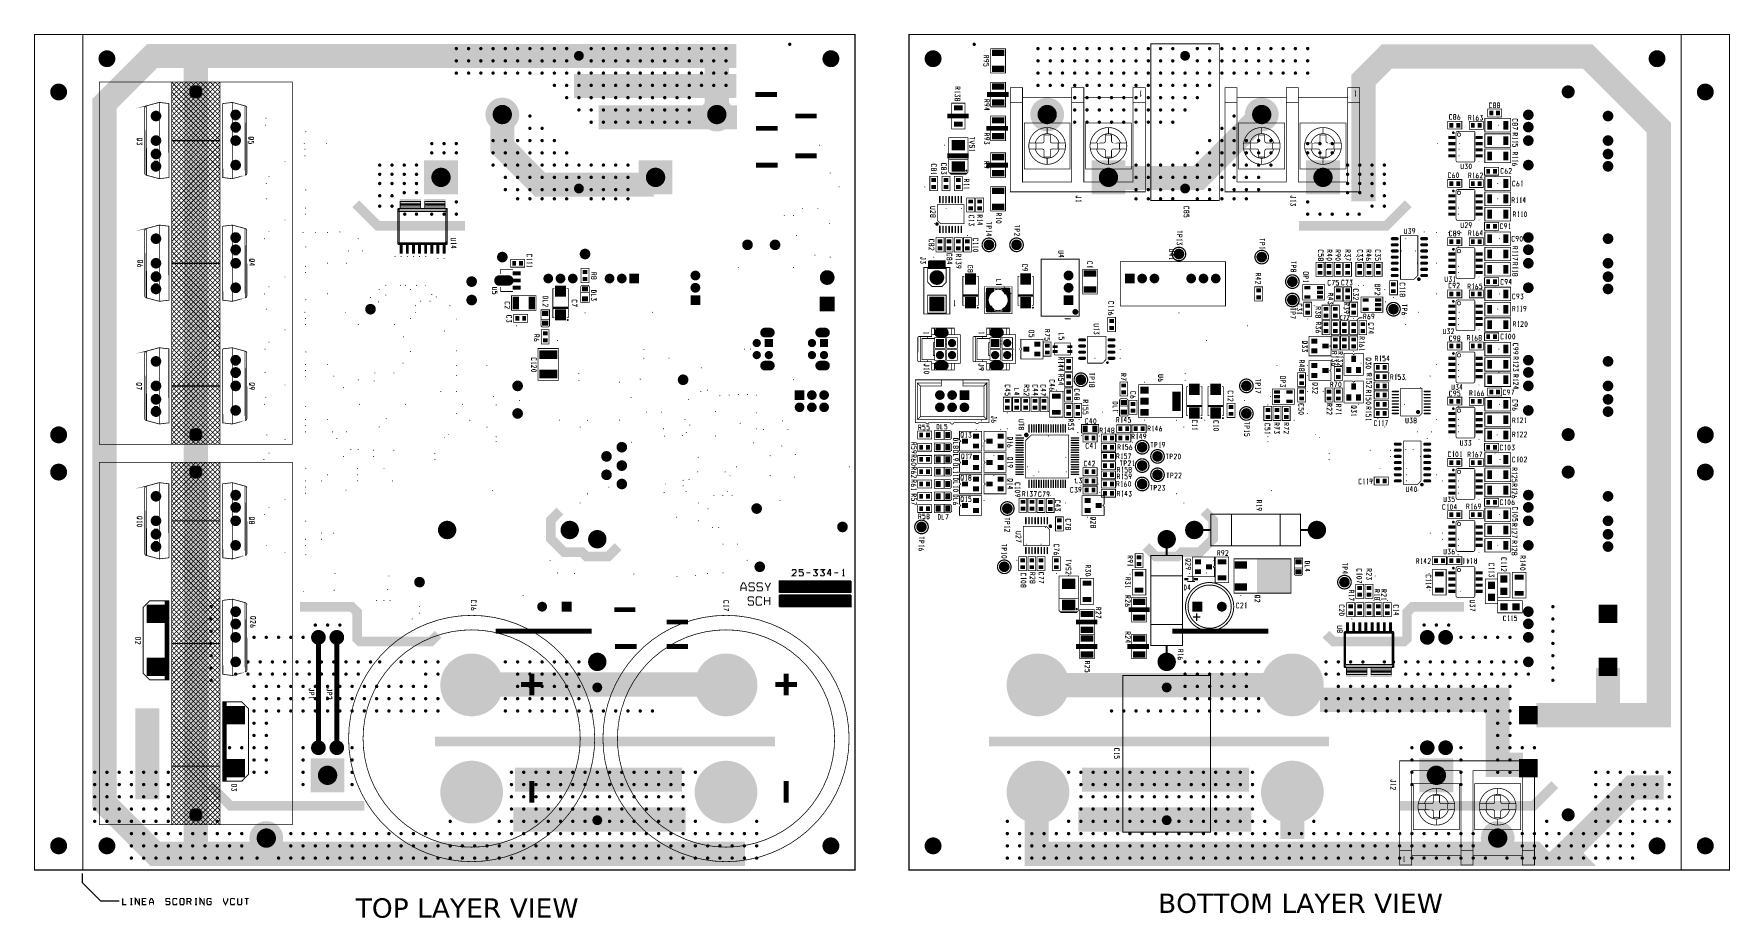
# Model space of a CAD drawing. Extents: x 20 to 372, y 176 to 359.
import ezdxf

# ---------------------------------------------------------------- set-up
doc = ezdxf.new("R2010")
doc.units = 0
doc.header["$MEASUREMENT"] = 0
doc.layers.get('0').update_dxf_attribs({"linetype": 'CONTINUOUS'})
for name, color, linetype in [('25-334-1_DRL', 1, 'CONTINUOUS'), ('25-334-1_SMB', 253, 'CONTINUOUS'), ('25-334-1_SMT', 253, 'CONTINUOUS'), ('25-334-1_SSB', 1, 'CONTINUOUS'), ('25-334-1_SST', 1, 'CONTINUOUS'), ('THRUHOLE_NPT', 15, 'CONTINUOUS')]:
    doc.layers.add(name, color=color, linetype=linetype)
doc.styles.get("Standard").update_dxf_attribs({"font": 'verdana.ttf', "height": 4})

msp = doc.modelspace()

# ---------------------------------------------------------------- texts
at = {"layer": '25-334-1_DRL', "linetype": 'Continuous'}
for s, p in [('TOP LAYER VIEW', (87, 176.42)), ('BOTTOM LAYER VIEW', (253.23, 177.41))]:
    msp.add_text(s, height=4, dxfattribs=at).set_placement(p)

# ---------------------------------------------------------------- blocks, each defined once
blk = doc.blocks.new('ROUND_1')
at = {"const_width": 1.75006}
blk.add_lwpolyline([(-0.87503, 0, 1), (0.87503, 0, 1)], format="xyb", close=True, dxfattribs=at)
blk = doc.blocks.new('ROUND_21')
at = {"const_width": 0.84963}
blk.add_lwpolyline([(-0.424814, 0, 1), (0.424814, 0, 1)], format="xyb", close=True, dxfattribs=at)
blk = doc.blocks.new('ROUND_32')
at = {"const_width": 0.35052}
blk.add_lwpolyline([(-0.17526, 0, 1), (0.17526, 0, 1)], format="xyb", close=True, dxfattribs=at)
blk = doc.blocks.new('ROUND_33')
at = {"const_width": 0.7493}
blk.add_lwpolyline([(-0.37465, 0, 1), (0.37465, 0, 1)], format="xyb", close=True, dxfattribs=at)
blk = doc.blocks.new('ROUND_42')
at = {"const_width": 0.35052}
blk.add_lwpolyline([(-0.17526, 0, 1), (0.17526, 0, 1)], format="xyb", close=True, dxfattribs=at)
blk = doc.blocks.new('ROUND_74')
at = {"const_width": 1.35001}
blk.add_lwpolyline([(-0.675004, 0, 1), (0.675004, 0, 1)], format="xyb", close=True, dxfattribs=at)
blk = doc.blocks.new('ROUND_75')
at = {"const_width": 0.54991}
blk.add_lwpolyline([(-0.274954, 0, 1), (0.274954, 0, 1)], format="xyb", close=True, dxfattribs=at)
blk = doc.blocks.new('ROUND_76')
at = {"const_width": 2.99974}
blk.add_lwpolyline([(-1.49987, 0, 1), (1.49987, 0, 1)], format="xyb", close=True, dxfattribs=at)
blk = doc.blocks.new('ROUND_77')
at = {"const_width": 2.00025}
blk.add_lwpolyline([(-1.000124, 0, 1), (1.000124, 0, 1)], format="xyb", close=True, dxfattribs=at)
blk = doc.blocks.new('ROUND_78')
at = {"const_width": 0.75057}
blk.add_lwpolyline([(-0.375284, 0, 1), (0.375284, 0, 1)], format="xyb", close=True, dxfattribs=at)
blk = doc.blocks.new('ROUND_79')
at = {"const_width": 0.8001}
blk.add_lwpolyline([(-0.40005, 0, 1), (0.40005, 0, 1)], format="xyb", close=True, dxfattribs=at)
blk = doc.blocks.new('ROUND_80')
at = {"const_width": 0.59944}
blk.add_lwpolyline([(-0.29972, 0, 1), (0.29972, 0, 1)], format="xyb", close=True, dxfattribs=at)
blk = doc.blocks.new('ROUND_81')
at = {"const_width": 0.50038}
blk.add_lwpolyline([(-0.25019, 0, 1), (0.25019, 0, 1)], format="xyb", close=True, dxfattribs=at)
blk = doc.blocks.new('ROUND_82')
at = {"const_width": 0.10033}
blk.add_lwpolyline([(-0.050164, 0, 1), (0.050164, 0, 1)], format="xyb", close=True, dxfattribs=at)
blk = doc.blocks.new('ROUND_84')
at = {"const_width": 0.10033}
blk.add_lwpolyline([(-0.050164, 0, 1), (0.050164, 0, 1)], format="xyb", close=True, dxfattribs=at)
blk = doc.blocks.new('ROUND_85')
at = {"const_width": 0.10033}
blk.add_lwpolyline([(-0.050164, 0, 1), (0.050164, 0, 1)], format="xyb", close=True, dxfattribs=at)
blk = doc.blocks.new('RECTANGLE_3')
blk.add_solid([(0.6477, 1.30048), (0.6477, -1.30048), (-0.6477, 1.30048), (-0.6477, -1.30048)])
blk = doc.blocks.new('RECTANGLE_4')
blk.add_solid([(0.4064, 0.4826), (0.4064, -0.4826), (-0.4064, 0.4826), (-0.4064, -0.4826)])
blk = doc.blocks.new('RECTANGLE_5')
blk.add_solid([(1.12522, 1.14935), (1.12522, -1.14935), (-1.12522, 1.14935), (-1.12522, -1.14935)])
blk = doc.blocks.new('ROUND_6')
at = {"const_width": 1.016}
blk.add_lwpolyline([(-0.508, 0, 1), (0.508, 0, 1)], format="xyb", close=True, dxfattribs=at)
blk = doc.blocks.new('ROUND_7')
at = {"const_width": 6.49986}
blk.add_lwpolyline([(-3.24993, 0, 1), (3.24993, 0, 1)], format="xyb", close=True, dxfattribs=at)
blk = doc.blocks.new('SQUARE_8')
blk.add_solid([(1.016, 1.016), (1.016, -1.016), (-1.016, 1.016), (-1.016, -1.016)])
blk = doc.blocks.new('RECTANGLE_9')
blk.add_solid([(1.85039, 0.90043), (1.85039, -0.90043), (-1.85039, 0.90043), (-1.85039, -0.90043)])
blk = doc.blocks.new('SQUARE_10')
blk.add_solid([(1.905, 1.905), (1.905, -1.905), (-1.905, 1.905), (-1.905, -1.905)])
blk = doc.blocks.new('RECTANGLE_13')
blk.add_solid([(0.63627, 0.51308), (0.63627, -0.51308), (-0.63627, 0.51308), (-0.63627, -0.51308)])
blk = doc.blocks.new('SQUARE_14')
blk.add_solid([(3.50012, 3.50012), (3.50012, -3.50012), (-3.50012, 3.50012), (-3.50012, -3.50012)])
blk = doc.blocks.new('ROUND_15')
at = {"const_width": 3.50012}
blk.add_lwpolyline([(-1.75006, 0, 1), (1.75006, 0, 1)], format="xyb", close=True, dxfattribs=at)
blk = doc.blocks.new('ROUND_16')
at = {"const_width": 1.524}
blk.add_lwpolyline([(-0.762, 0, 1), (0.762, 0, 1)], format="xyb", close=True, dxfattribs=at)
blk = doc.blocks.new('SQUARE_17')
blk.add_solid([(1.524, 1.524), (1.524, -1.524), (-1.524, 1.524), (-1.524, -1.524)])
blk = doc.blocks.new('ROUND_18')
at = {"const_width": 0.99949}
blk.add_lwpolyline([(-0.499744, 0, 1), (0.499744, 0, 1)], format="xyb", close=True, dxfattribs=at)
blk = doc.blocks.new('SQUARE_19')
blk.add_solid([(0.99949, 0.99949), (0.99949, -0.99949), (-0.99949, 0.99949), (-0.99949, -0.99949)])
blk = doc.blocks.new('OBLONG_20')
at = {"const_width": 1.99898}
blk.add_lwpolyline([(0.50038, 0), (-0.50038, 0)], dxfattribs=at)
at = {"const_width": 0.99949}
for points in [[(-1.000124, 0, 1), (-0.000636, 0, 1)], [(0.000636, 0, 1), (1.000124, 0, 1)]]:
    blk.add_lwpolyline(points, format="xyb", close=True, dxfattribs=at)
blk = doc.blocks.new('SQUARE_22')
blk.add_solid([(0.84963, 0.84963), (0.84963, -0.84963), (-0.84963, 0.84963), (-0.84963, -0.84963)])
blk = doc.blocks.new('ROUND_25')
at = {"const_width": 1.09982}
blk.add_lwpolyline([(-0.54991, 0, 1), (0.54991, 0, 1)], format="xyb", close=True, dxfattribs=at)
blk = doc.blocks.new('RECTANGLE_26')
blk.add_solid([(0.4826, 0.4064), (0.4826, -0.4064), (-0.4826, 0.4064), (-0.4826, -0.4064)])
blk = doc.blocks.new('ROUND_27')
at = {"const_width": 1.905}
blk.add_lwpolyline([(-0.9525, 0, 1), (0.9525, 0, 1)], format="xyb", close=True, dxfattribs=at)
blk = doc.blocks.new('RECTANGLE_28')
blk.add_solid([(0.8128, 0.4064), (0.8128, -0.4064), (-0.8128, 0.4064), (-0.8128, -0.4064)])
blk = doc.blocks.new('RECTANGLE_29')
blk.add_solid([(1.1938, 0.4064), (1.1938, -0.4064), (-1.1938, 0.4064), (-1.1938, -0.4064)])
blk = doc.blocks.new('RECTANGLE_30')
blk.add_solid([(2.20472, 0.99949), (2.20472, -0.99949), (-2.20472, 0.99949), (-2.20472, -0.99949)])
blk = doc.blocks.new('RECTANGLE_31')
blk.add_solid([(0.29972, 0.99949), (0.29972, -0.99949), (-0.29972, 0.99949), (-0.29972, -0.99949)])
blk = doc.blocks.new('ROUND_45')
at = {"const_width": 0.0762}
blk.add_lwpolyline([(-0.0381, 0, 1), (0.0381, 0, 1)], format="xyb", close=True, dxfattribs=at)
blk = doc.blocks.new('RECTANGLE_46')
blk.add_solid([(1.30048, 0.6477), (1.30048, -0.6477), (-1.30048, 0.6477), (-1.30048, -0.6477)])
blk = doc.blocks.new('RECTANGLE_47')
blk.add_solid([(0.51308, 0.63627), (0.51308, -0.63627), (-0.51308, 0.63627), (-0.51308, -0.63627)])
blk = doc.blocks.new('RECTANGLE_48')
blk.add_solid([(0.9017, 0.508), (0.9017, -0.508), (-0.9017, 0.508), (-0.9017, -0.508)])
blk = doc.blocks.new('RECTANGLE_49')
blk.add_solid([(0.508, 0.9017), (0.508, -0.9017), (-0.508, 0.9017), (-0.508, -0.9017)])
blk = doc.blocks.new('RECTANGLE_50')
blk.add_solid([(0.7239, 0.7493), (0.7239, -0.7493), (-0.7239, 0.7493), (-0.7239, -0.7493)])
blk = doc.blocks.new('RECTANGLE_51')
blk.add_solid([(0.7493, 0.7239), (0.7493, -0.7239), (-0.7493, 0.7239), (-0.7493, -0.7239)])
blk = doc.blocks.new('RECTANGLE_52')
blk.add_solid([(0.40005, 0.25019), (0.40005, -0.25019), (-0.40005, 0.25019), (-0.40005, -0.25019)])
blk = doc.blocks.new('RECTANGLE_53')
blk.add_solid([(0.635, 0.508), (0.635, -0.508), (-0.635, 0.508), (-0.635, -0.508)])
blk = doc.blocks.new('RECTANGLE_55')
blk.add_solid([(0.52451, 0.29972), (0.52451, -0.29972), (-0.52451, 0.29972), (-0.52451, -0.29972)])
blk = doc.blocks.new('RECTANGLE_56')
blk.add_solid([(0.635, 0.3429), (0.635, -0.3429), (-0.635, 0.3429), (-0.635, -0.3429)])
blk = doc.blocks.new('RECTANGLE_57')
blk.add_solid([(1.27, 0.762), (1.27, -0.762), (-1.27, 0.762), (-1.27, -0.762)])
blk = doc.blocks.new('SQUARE_58')
blk.add_solid([(3.5052, 3.5052), (3.5052, -3.5052), (-3.5052, 3.5052), (-3.5052, -3.5052)])
blk = doc.blocks.new('RECTANGLE_59')
blk.add_solid([(0.508, 0.635), (0.508, -0.635), (-0.508, 0.635), (-0.508, -0.635)])
blk = doc.blocks.new('RECTANGLE_60')
blk.add_solid([(1.3716, 1.0795), (1.3716, -1.0795), (-1.3716, 1.0795), (-1.3716, -1.0795)])
blk = doc.blocks.new('RECTANGLE_61')
blk.add_solid([(0.8636, 2.0066), (0.8636, -2.0066), (-0.8636, 2.0066), (-0.8636, -2.0066)])
blk = doc.blocks.new('RECTANGLE_62')
blk.add_solid([(0.8636, 0.6985), (0.8636, -0.6985), (-0.8636, 0.6985), (-0.8636, -0.6985)])
blk = doc.blocks.new('OBLONG_63')
at = {"const_width": 0.65024}
blk.add_lwpolyline([(0.50038, 0), (-0.50038, 0)], dxfattribs=at)
at = {"const_width": 0.32512}
for points in [[(-0.66294, 0, 1), (-0.33782, 0, 1)], [(0.33782, 0, 1), (0.66294, 0, 1)]]:
    blk.add_lwpolyline(points, format="xyb", close=True, dxfattribs=at)
blk = doc.blocks.new('OBLONG_64')
at = {"const_width": 0.2794}
blk.add_lwpolyline([(0, 0.7493), (0, -0.7493)], dxfattribs=at)
at = {"const_width": 0.1397}
for points in [[(-0.06985, 0.7493, 1), (0.06985, 0.7493, 1)], [(-0.06985, -0.7493, 1), (0.06985, -0.7493, 1)]]:
    blk.add_lwpolyline(points, format="xyb", close=True, dxfattribs=at)
blk = doc.blocks.new('RECTANGLE_11')
blk.add_solid([(0.1397, 0.889), (0.1397, -0.889), (-0.1397, 0.889), (-0.1397, -0.889)])
blk = doc.blocks.new('OBLONG_12')
at = {"const_width": 0.2794}
blk.add_lwpolyline([(0.7493, 0), (-0.7493, 0)], dxfattribs=at)
at = {"const_width": 0.1397}
for points in [[(-0.81915, 0, 1), (-0.67945, 0, 1)], [(0.67945, 0, 1), (0.81915, 0, 1)]]:
    blk.add_lwpolyline(points, format="xyb", close=True, dxfattribs=at)
blk = doc.blocks.new('RECTANGLE_23')
blk.add_solid([(0.889, 0.1397), (0.889, -0.1397), (-0.889, 0.1397), (-0.889, -0.1397)])
blk = doc.blocks.new('OBLONG_24')
at = {"const_width": 0.3048}
blk.add_lwpolyline([(0, 0.6096), (0, -0.6096)], dxfattribs=at)
at = {"const_width": 0.1524}
for points in [[(-0.0762, 0.6096, 1), (0.0762, 0.6096, 1)], [(-0.0762, -0.6096, 1), (0.0762, -0.6096, 1)]]:
    blk.add_lwpolyline(points, format="xyb", close=True, dxfattribs=at)
blk = doc.blocks.new('RECTANGLE_65')
blk.add_solid([(0.1524, 0.762), (0.1524, -0.762), (-0.1524, 0.762), (-0.1524, -0.762)])
blk = doc.blocks.new('RECTANGLE_66')
blk.add_solid([(0.72517, 0.32512), (0.72517, -0.32512), (-0.72517, 0.32512), (-0.72517, -0.32512)])
blk = doc.blocks.new('OBLONG_67')
at = {"const_width": 0.29972}
blk.add_lwpolyline([(0.59944, 0), (-0.59944, 0)], dxfattribs=at)
at = {"const_width": 0.14986}
for points in [[(-0.67437, 0, 1), (-0.52451, 0, 1)], [(0.52451, 0, 1), (0.67437, 0, 1)]]:
    blk.add_lwpolyline(points, format="xyb", close=True, dxfattribs=at)

# ---------------------------------------------------------------- linework, layer by layer
at = {"layer": '25-334-1_DRL'}
for points, const_width in [([(20.46, 359.3), (20.46, 186.3), (190.46, 186.3), (190.46, 359.3), (20.46, 359.3)], 0.254), ([(30.46, 186.3), (30.46, 359.3)], 0.254), ([(371.63, 359.3), (371.63, 186.3), (201.63, 186.3), (201.63, 359.3), (371.63, 359.3)], 0.254), ([(361.63, 186.3), (361.63, 359.3)], 0.254), ([(174.27, 346.87), (169.83, 346.87)], 1), ([(217.82, 346.87), (222.27, 346.87)], 1), ([(178.08, 342.42), (182.53, 342.42)], 1), ([(214.01, 342.42), (209.57, 342.42)], 1), ([(169.95, 339.88), (174.4, 339.88)], 1), ([(222.14, 339.88), (217.69, 339.88)], 1), ([(178.08, 334.17), (182.53, 334.17)], 1), ([(214.01, 334.17), (209.57, 334.17)], 1), ([(174.4, 332.26), (169.95, 332.26)], 1), ([(217.69, 332.26), (222.14, 332.26)], 1), ([(87.02, 324.26), (91.59, 319.69), (109.63, 319.69)], 2), ([(305.07, 324.26), (300.5, 319.69), (282.46, 319.69)], 2), ([(141.38, 253.27), (139.35, 251.24), (134.77, 251.24), (133.89, 252.13), (130.2, 252.13), (127.41, 254.92), (127.41, 258.73), (129.31, 260.64)], 2), ([(250.71, 253.27), (252.75, 251.24), (257.32, 251.24), (258.21, 252.13), (261.89, 252.13), (264.68, 254.92), (264.68, 258.73), (262.78, 260.64)], 2), ([(104.04, 235.11), (102.52, 233.59), (87.91, 233.59), (87.28, 234.22), (87.28, 239.68), (86.13, 240.82), (75.47, 240.82)], 2), ([(140.62, 240.19), (144.93, 240.19)], 1), ([(251.48, 240.19), (247.16, 240.19)], 1), ([(288.05, 235.11), (289.58, 233.59), (304.18, 233.59), (304.82, 234.22), (304.82, 239.68), (305.96, 240.82), (316.63, 240.82)], 2), ([(135.92, 235.74), (115.98, 235.74)], 1), ([(151.41, 237.65), (155.86, 237.65)], 1), ([(240.68, 237.65), (236.24, 237.65)], 1), ([(256.18, 235.74), (276.11, 235.74)], 1), ([(140.74, 232.57), (145.19, 232.57)], 1), ([(151.41, 232.57), (155.86, 232.57)], 1), ([(240.68, 232.57), (236.24, 232.57)], 1), ([(251.35, 232.57), (246.9, 232.57)], 1), ([(103.41, 212.88), (173.89, 212.88)], 2), ([(288.69, 212.88), (218.2, 212.88)], 2), ([(88.8, 199.55), (61.11, 199.55), (56.67, 203.99)], 2), ([(303.29, 199.55), (330.98, 199.55), (335.42, 203.99)], 2), ([(30.38, 185.58), (30.38, 183.67), (34.19, 179.86), (38, 179.86)], 0.254), ([(39.48, 179.12), (38.74, 179.12), (38.74, 180.39)], 0.254), ([(40.73, 180.39), (40.31, 180.39)], 0.254), ([(40.73, 179.12), (40.31, 179.12)], 0.254), ([(40.52, 179.12), (40.52, 180.39)], 0.254), ([(42.19, 180.39), (42.19, 179.12), (41.98, 179.34), (41.56, 180.18), (41.35, 180.39), (41.35, 179.12)], 0.254), ([(43.65, 179.12), (42.81, 179.12), (42.81, 180.39), (43.65, 180.39)], 0.254), ([(43.44, 179.76), (42.81, 179.76)], 0.254), ([(45.11, 179.12), (45.11, 179.76), (44.79, 180.39), (44.58, 180.39), (44.27, 179.76), (44.27, 179.12)], 0.254), ([(45.11, 179.55), (44.27, 179.55)], 0.254), ([(48.51, 180.18), (48.4, 180.39), (47.77, 180.39), (47.66, 180.18), (47.66, 179.97), (47.77, 179.76), (48.4, 179.76), (48.51, 179.55), (48.51, 179.34), (48.4, 179.12), (47.77, 179.12), (47.66, 179.34)], 0.254), ([(49.97, 179.34), (49.86, 179.12), (49.23, 179.12), (49.12, 179.34), (49.12, 180.18), (49.23, 180.39), (49.86, 180.39), (49.97, 180.18)], 0.254), ([(50.69, 179.12), (50.58, 179.34), (50.58, 180.18), (50.69, 180.39), (51.33, 180.39), (51.43, 180.18), (51.43, 179.34), (51.33, 179.12), (50.69, 179.12)], 0.254), ([(52.04, 179.76), (52.68, 179.76), (52.89, 179.97), (52.89, 180.18), (52.68, 180.39), (52.04, 180.39), (52.04, 179.12)], 0.254), ([(52.57, 179.76), (52.89, 179.12)], 0.254), ([(54.14, 180.39), (53.72, 180.39)], 0.254), ([(54.14, 179.12), (53.72, 179.12)], 0.254), ([(53.93, 179.12), (53.93, 180.39)], 0.254), ([(55.6, 180.39), (55.6, 179.12), (55.39, 179.34), (54.96, 180.18), (54.75, 180.39), (54.75, 179.12)], 0.254), ([(56.64, 179.76), (57.06, 179.76), (57.06, 179.34), (56.95, 179.12), (56.32, 179.12), (56.21, 179.34), (56.21, 180.18), (56.32, 180.39), (56.95, 180.39), (57.06, 180.18)], 0.254), ([(60.46, 180.39), (60.46, 179.97), (60.03, 179.12), (59.61, 179.97), (59.61, 180.39)], 0.254), ([(61.92, 179.34), (61.81, 179.12), (61.18, 179.12), (61.07, 179.34), (61.07, 180.18), (61.18, 180.39), (61.81, 180.39), (61.92, 180.18)], 0.254), ([(63.38, 180.39), (63.38, 179.34), (63.27, 179.12), (62.64, 179.12), (62.53, 179.34), (62.53, 180.39)], 0.254), ([(64.84, 180.39), (63.99, 180.39)], 0.254), ([(64.42, 179.12), (64.42, 180.39)], 0.254)]:
    msp.add_lwpolyline(points, dxfattribs=dict(at, const_width=const_width))
at = {"layer": '25-334-1_SMB'}
for points, const_width in [([(295.8, 324.77), (295.8, 349.92), (300.63, 354.74), (342.28, 354.74), (357.01, 340.01), (357.01, 218.35), (331.61, 218.35)], 5), ([(242.97, 329.6), (261.64, 329.6), (274.59, 342.55)], 5), ([(217.64, 306.62), (219.21, 306.62)], 0.127), ([(217.64, 306.61), (217.64, 306.62)], 0.127), ([(217.64, 306.61), (217.64, 302.04), (217.64, 302.03)], 0.127), ([(217.64, 306.51), (219.21, 306.51)], 0.127), ([(217.64, 306.39), (219.21, 306.39)], 0.127), ([(217.64, 306.28), (219.21, 306.28)], 0.127), ([(217.64, 306.17), (219.21, 306.17)], 0.127), ([(217.64, 306.05), (219.09, 306.05)], 0.127), ([(217.64, 305.94), (218.91, 305.94)], 0.127), ([(217.64, 305.82), (218.77, 305.82)], 0.127), ([(217.64, 305.71), (218.65, 305.71)], 0.127), ([(217.68, 306.74), (219.21, 306.74)], 0.127), ([(217.74, 306.79), (217.74, 301.86)], 0.127), ([(217.84, 306.81), (217.84, 306.81)], 0.127), ([(217.84, 306.81), (219.21, 306.81)], 0.127), ([(217.85, 306.81), (217.85, 301.84)], 0.127), ([(217.97, 306.81), (217.97, 301.84)], 0.127), ([(218.08, 306.81), (218.08, 301.84)], 0.127), ([(218.2, 306.81), (218.2, 304.96)], 0.127), ([(218.31, 306.81), (218.31, 305.24)], 0.127), ([(218.43, 306.81), (218.43, 305.43)], 0.127), ([(218.54, 306.81), (218.54, 305.58)], 0.127), ([(218.65, 306.81), (218.65, 305.71)], 0.127), ([(218.77, 306.81), (218.77, 305.82)], 0.127), ([(218.88, 306.81), (218.88, 305.91)], 0.127), ([(219, 306.81), (219, 305.99)], 0.127), ([(219.11, 306.81), (219.11, 306.06)], 0.127), ([(219.21, 306.13), (219.19, 306.1)], 0.127), ([(219.21, 306.81), (219.21, 306.13)], 0.127), ([(221.02, 306.82), (221.02, 306.14)], 0.127), ([(221.02, 306.82), (222.39, 306.82)], 0.127), ([(221.02, 306.75), (222.55, 306.75)], 0.127), ([(221.02, 306.63), (222.59, 306.63)], 0.127), ([(221.02, 306.52), (222.59, 306.52)], 0.127), ([(221.02, 306.4), (222.59, 306.4)], 0.127), ([(221.02, 306.29), (222.59, 306.29)], 0.127), ([(221.02, 306.17), (222.59, 306.17)], 0.127), ([(221.12, 306.82), (221.12, 306.08)], 0.127), ([(221.16, 306.06), (222.59, 306.06)], 0.127), ([(221.24, 306.82), (221.24, 306.01)], 0.127), ([(221.32, 305.95), (222.59, 305.95)], 0.127), ([(221.35, 306.82), (221.35, 305.92)], 0.127), ([(221.46, 306.82), (221.46, 305.82)], 0.127), ([(221.46, 305.83), (222.59, 305.83)], 0.127), ([(221.58, 306.82), (221.58, 305.71)], 0.127), ([(221.57, 305.72), (222.59, 305.72)], 0.127), ([(221.69, 306.82), (221.69, 305.58)], 0.127), ([(221.81, 306.82), (221.81, 305.42)], 0.127), ([(221.92, 306.82), (221.92, 305.21)], 0.127), ([(222.04, 306.82), (222.04, 304.93)], 0.127), ([(222.15, 306.82), (222.15, 301.84)], 0.127), ([(222.26, 306.82), (222.26, 301.84)], 0.127), ([(222.38, 306.82), (222.38, 301.84)], 0.127), ([(222.4, 306.82), (222.39, 306.82)], 0.127), ([(222.49, 306.8), (222.49, 301.87)], 0.127), ([(222.59, 306.62), (222.59, 306.62)], 0.127), ([(222.59, 306.62), (222.59, 302.05), (222.59, 302.04)], 0.127), ([(217.64, 305.59), (218.55, 305.59)], 0.127), ([(217.64, 305.48), (218.46, 305.48)], 0.127), ([(217.64, 305.37), (218.38, 305.37)], 0.127), ([(217.64, 305.25), (218.32, 305.25)], 0.127), ([(217.64, 305.14), (218.26, 305.14)], 0.127), ([(217.64, 305.02), (218.22, 305.02)], 0.127), ([(217.64, 304.91), (218.18, 304.91)], 0.127), ([(217.64, 304.79), (218.15, 304.79)], 0.127), ([(217.64, 304.68), (218.13, 304.68)], 0.127), ([(217.64, 304.57), (218.11, 304.57)], 0.127), ([(217.64, 304.45), (218.1, 304.45)], 0.127), ([(217.64, 304.34), (218.1, 304.34)], 0.127), ([(217.64, 304.22), (218.1, 304.22)], 0.127), ([(217.64, 304.11), (218.11, 304.11)], 0.127), ([(217.64, 303.99), (218.13, 303.99)], 0.127), ([(217.64, 303.88), (218.15, 303.88)], 0.127), ([(217.64, 303.77), (218.18, 303.77)], 0.127), ([(217.64, 303.65), (218.22, 303.65)], 0.127), ([(217.64, 303.54), (218.27, 303.54)], 0.127), ([(217.64, 303.42), (218.32, 303.42)], 0.127), ([(217.64, 303.31), (218.39, 303.31)], 0.127), ([(217.64, 303.19), (218.46, 303.19)], 0.127), ([(217.64, 303.08), (218.54, 303.08)], 0.127), ([(217.64, 302.97), (218.64, 302.97)], 0.127), ([(217.64, 302.85), (218.75, 302.85)], 0.127), ([(217.64, 302.74), (218.88, 302.74)], 0.127), ([(217.64, 302.62), (219.04, 302.62)], 0.127), ([(217.64, 302.51), (219.21, 302.51)], 0.127), ([(217.64, 302.39), (219.21, 302.39)], 0.127), ([(217.64, 302.28), (219.21, 302.28)], 0.127), ([(217.64, 302.17), (219.21, 302.17)], 0.127), ([(218.1, 304.32), (218.1, 304.34)], 0.127), ([(218.2, 303.72), (218.2, 301.84)], 0.127), ([(218.31, 303.44), (218.31, 301.84)], 0.127), ([(218.43, 303.24), (218.43, 301.84)], 0.127), ([(218.54, 303.08), (218.54, 301.84)], 0.127), ([(218.65, 302.95), (218.65, 301.84)], 0.127), ([(218.77, 302.83), (218.77, 301.84)], 0.127), ([(218.88, 302.73), (218.88, 301.84)], 0.127), ([(219, 302.65), (219, 301.84)], 0.127), ([(219.11, 302.58), (219.11, 301.84)], 0.127), ([(219.21, 302.52), (219.21, 301.84)], 0.127), ([(221.04, 302.55), (221.02, 302.53)], 0.127), ([(221.02, 302.53), (221.02, 301.84)], 0.127), ([(221.02, 302.52), (222.59, 302.52)], 0.127), ([(221.02, 302.4), (222.59, 302.4)], 0.127), ([(221.02, 302.29), (222.59, 302.29)], 0.127), ([(221.02, 302.17), (222.59, 302.17)], 0.127), ([(221.12, 302.6), (221.12, 301.84)], 0.127), ([(221.18, 302.63), (222.59, 302.63)], 0.127), ([(221.24, 302.66), (221.24, 301.84)], 0.127), ([(221.35, 302.74), (222.59, 302.74)], 0.127), ([(221.35, 302.74), (221.35, 301.84)], 0.127), ([(221.46, 302.84), (221.46, 301.84)], 0.127), ([(221.49, 302.86), (222.59, 302.86)], 0.127), ([(221.58, 302.94), (221.58, 301.84)], 0.127), ([(221.61, 302.97), (222.59, 302.97)], 0.127), ([(221.67, 305.6), (222.59, 305.6)], 0.127), ([(221.69, 303.07), (221.69, 301.84)], 0.127), ([(221.71, 303.09), (222.59, 303.09)], 0.127), ([(221.76, 305.49), (222.59, 305.49)], 0.127), ([(221.79, 303.2), (222.59, 303.2)], 0.127), ([(221.81, 303.23), (221.81, 301.84)], 0.127), ([(221.83, 305.37), (222.59, 305.37)], 0.127), ([(221.87, 303.32), (222.59, 303.32)], 0.127), ([(221.9, 305.26), (222.59, 305.26)], 0.127), ([(221.93, 303.43), (222.59, 303.43)], 0.127), ([(221.92, 303.42), (221.92, 301.84)], 0.127), ([(221.95, 305.15), (222.59, 305.15)], 0.127), ([(221.98, 303.55), (222.59, 303.55)], 0.127), ([(222, 305.03), (222.59, 305.03)], 0.127), ([(222.03, 303.66), (222.59, 303.66)], 0.127), ([(222.04, 303.69), (222.04, 301.84)], 0.127), ([(222.04, 304.92), (222.59, 304.92)], 0.127), ([(222.06, 303.77), (222.59, 303.77)], 0.127), ([(222.07, 304.8), (222.59, 304.8)], 0.127), ([(222.09, 303.89), (222.59, 303.89)], 0.127), ([(222.1, 304.69), (222.59, 304.69)], 0.127), ([(222.11, 304), (222.59, 304)], 0.127), ([(222.12, 304.57), (222.59, 304.57)], 0.127), ([(222.13, 304.12), (222.59, 304.12)], 0.127), ([(222.13, 304.46), (222.59, 304.46)], 0.127), ([(222.14, 304.35), (222.59, 304.35)], 0.127), ([(222.14, 304.33), (222.14, 304.32)], 0.127), ([(222.14, 304.23), (222.59, 304.23)], 0.127), ([(217.64, 302.05), (219.21, 302.05)], 0.127), ([(217.66, 301.94), (219.21, 301.94)], 0.127), ([(217.84, 301.84), (217.84, 301.84)], 0.127), ([(217.84, 301.84), (219.21, 301.84)], 0.127), ([(221.02, 302.06), (222.59, 302.06)], 0.127), ([(221.02, 301.94), (222.57, 301.94)], 0.127), ([(221.02, 301.84), (222.39, 301.84)], 0.127), ([(222.39, 301.84), (222.4, 301.84)], 0.127), ([(346.47, 218.6), (346.47, 228.12)], 5), ([(281.19, 224.57), (228.24, 224.57)], 5), ([(286.78, 221.52), (323.61, 221.52), (323.61, 208.06), (328.82, 208.06)], 5), ([(237.51, 205.01), (272.05, 205.01)], 5), ([(358.03, 203.36), (351.43, 203.36), (340.76, 192.69), (337.84, 189.9), (338.09, 189.64), (228.11, 189.64), (228.11, 202.47)], 5), ([(281.07, 203.11), (281.07, 192.69)], 5), ([(272.56, 196.76), (236.74, 196.76)], 5)]:
    msp.add_lwpolyline(points, dxfattribs=dict(at, const_width=const_width))
at = {"layer": '25-334-1_SMB', "const_width": 0.127}
for points in [[(217.64, 306.62, -0.414214), (217.84, 306.81)], [(218.1, 304.34, -0.284391), (219.19, 306.1)], [(221.02, 306.14, -0.273647), (222.14, 304.33)], [(222.4, 306.82, -0.414214), (222.6, 306.62)], [(219.21, 302.52, -0.273647), (218.1, 304.32)], [(222.14, 304.32, -0.284546), (221.04, 302.55)], [(217.84, 301.84, -0.414214), (217.64, 302.03)], [(222.59, 302.04, -0.414214), (222.4, 301.85)]]:
    msp.add_lwpolyline(points, format="xyb", dxfattribs=at)
at = {"layer": '25-334-1_SMT'}
for points, const_width in [([(167.67, 189.64), (45.49, 189.64), (34.95, 200.18), (34.95, 344.96), (44.86, 354.87), (161.83, 354.87), (161.83, 342.68)], 5), ([(53.88, 355), (53.88, 189.64)], 5), ([(161.32, 354.87), (165.89, 354.87)], 5), ([(132.23, 348.65), (165.89, 348.65)], 5), ([(148.74, 328.2), (125.25, 328.2), (117.38, 336.07), (117.38, 342.68)], 5), ([(137.31, 342.17), (166.02, 342.17)], 5), ([(119.21, 309.16), (116.2, 309.16)], 0.201), ([(116.33, 309.24), (116.33, 307.49)], 0.201), ([(116.51, 309.31), (116.51, 307.41)], 0.201), ([(118.79, 309.34), (116.62, 309.34)], 0.201), ([(116.69, 309.35), (116.69, 307.38)], 0.201), ([(118.62, 309.35), (116.79, 309.35)], 0.201), ([(116.87, 309.35), (116.87, 307.37)], 0.201), ([(117.05, 309.35), (117.05, 307.37)], 0.201), ([(117.23, 309.35), (117.23, 307.37)], 0.201), ([(117.41, 309.35), (117.41, 307.37)], 0.201), ([(117.59, 309.35), (117.59, 307.37)], 0.201), ([(117.77, 309.35), (117.77, 307.37)], 0.201), ([(117.95, 309.35), (117.95, 307.37)], 0.201), ([(118.13, 309.35), (118.13, 307.37)], 0.201), ([(118.31, 309.35), (118.31, 307.37)], 0.201), ([(118.49, 309.35), (118.49, 307.37)], 0.201), ([(118.67, 309.35), (118.67, 307.38)], 0.201), ([(118.85, 309.33), (118.85, 307.4)], 0.201), ([(119.03, 309.27), (119.03, 307.46)], 0.201), ([(119.21, 309.16), (119.21, 307.57)], 0.201), ([(119.61, 308.44), (115.8, 308.44)], 0.201), ([(119.61, 308.26), (115.81, 308.26)], 0.201), ([(119.58, 308.62), (115.83, 308.62)], 0.201), ([(119.57, 308.08), (115.84, 308.08)], 0.201), ([(119.51, 308.8), (115.9, 308.8)], 0.201), ([(119.5, 307.9), (115.91, 307.9)], 0.201), ([(115.97, 308.92), (115.97, 307.81)], 0.201), ([(119.39, 308.98), (116.02, 308.98)], 0.201), ([(119.37, 307.72), (116.04, 307.72)], 0.201), ([(116.15, 309.12), (116.15, 307.61)], 0.201), ([(119.17, 307.54), (116.24, 307.54)], 0.201), ([(118.62, 307.37), (116.79, 307.37)], 0.201), ([(119.39, 308.99), (119.39, 307.74)], 0.201), ([(119.56, 308.66), (119.56, 308.07)], 0.201), ([(163.73, 224.7), (111.15, 224.7)], 5), ([(43.84, 200.95), (43.84, 219.74)], 5), ([(154.59, 205.01), (120.04, 205.01)], 5), ([(119.66, 196.76), (155.35, 196.76)], 5)]:
    msp.add_lwpolyline(points, dxfattribs=dict(at, const_width=const_width))
at = {"layer": '25-334-1_SMT', "const_width": 0.201}
for points in [[(116.79, 309.35, 0.414214), (115.8, 308.36)], [(119.61, 308.36, 0.414214), (118.62, 309.35)], [(115.8, 308.36, 0.414214), (116.79, 307.37)], [(118.62, 307.37, 0.414214), (119.61, 308.36)]]:
    msp.add_lwpolyline(points, format="xyb", dxfattribs=at)
at = {"layer": '25-334-1_SSB'}
for points, const_width in [([(217.64, 354.94), (217.64, 354.59), (217.81, 354.47), (217.98, 354.47), (218.15, 354.59), (218.15, 354.94), (217.13, 354.94)], 0.152), ([(218.96, 351.31), (221.63, 351.31), (221.63, 356.39), (218.58, 356.39), (218.58, 351.31), (218.96, 351.31)], 0.152), ([(254.24, 357.36), (251.74, 357.36), (251.74, 324.95), (265.94, 324.95), (265.94, 357.36), (254.24, 357.36)], 0.203), ([(217.64, 354.65), (217.13, 354.47)], 0.152), ([(217.64, 353.69), (217.64, 354.05), (217.81, 354.11), (217.98, 354.11), (218.15, 354.05), (218.15, 353.69), (217.98, 353.63), (217.81, 353.63), (217.13, 353.87)], 0.152), ([(217.3, 353.27), (217.13, 353.21), (217.13, 352.85), (217.3, 352.8), (217.64, 352.8), (217.81, 352.91), (217.81, 353.27), (218.15, 353.27), (218.15, 352.8)], 0.152), ([(211.7, 348.45), (211.7, 348.1), (211.87, 347.98), (212.04, 347.98), (212.21, 348.1), (212.21, 348.45), (211.19, 348.45)], 0.152), ([(211.7, 348.16), (211.19, 347.98)], 0.152), ([(218.96, 344.33), (221.63, 344.33), (221.63, 349.41), (218.58, 349.41), (218.58, 344.33), (218.96, 344.33)], 0.152), ([(222.65, 345.27), (225.16, 345.27), (225.16, 348.32), (222.65, 348.32), (222.65, 345.27), (222.65, 326.73), (250.59, 326.73), (250.59, 345.27), (248.07, 345.27), (248.07, 348.32), (250.59, 348.32), (250.59, 345.27)], 0.152), ([(248.07, 345.27), (248.07, 328.76), (237.86, 328.76), (237.86, 345.27), (235.37, 345.27), (235.37, 348.32), (237.86, 348.32), (237.86, 345.27)], 0.152), ([(267.1, 345.27), (269.61, 345.27), (269.61, 348.32), (267.1, 348.32), (267.1, 345.27), (267.1, 326.73), (295.04, 326.73), (295.04, 345.27), (292.52, 345.27), (292.52, 348.32), (295.04, 348.32), (295.04, 345.27)], 0.152), ([(292.52, 345.27), (292.52, 328.76), (282.31, 328.76), (282.31, 345.27), (279.82, 345.27), (279.82, 348.32), (282.31, 348.32), (282.31, 345.27)], 0.152), ([(210.46, 345.09), (213.25, 345.09), (213.25, 339.76), (210.46, 339.76), (210.46, 345.09)], 0.152), ([(211.19, 347.26), (211.19, 347.5)], 0.152), ([(211.19, 347.38), (212.21, 347.38), (212.04, 347.5)], 0.152), ([(211.36, 346.9), (211.19, 346.78), (211.19, 346.54), (211.36, 346.42), (211.53, 346.42), (211.87, 346.66), (212.21, 346.42), (212.21, 346.9)], 0.152), ([(211.7, 345.64), (211.87, 345.58), (212.04, 345.58), (212.21, 345.64), (212.21, 346), (212.04, 346.06), (211.87, 346.06), (211.7, 346), (211.7, 345.64), (211.53, 345.58), (211.36, 345.58), (211.19, 345.64), (211.19, 346), (211.36, 346.06), (211.53, 346.06), (211.7, 346)], 0.152), ([(217.77, 345.8), (217.77, 345.44), (217.94, 345.33), (218.11, 345.33), (218.28, 345.44), (218.28, 345.8), (217.26, 345.8)], 0.152), ([(217.77, 345.51), (217.26, 345.33)], 0.152), ([(217.77, 344.55), (217.77, 344.9), (217.94, 344.96), (218.11, 344.96), (218.28, 344.9), (218.28, 344.55), (218.11, 344.49), (217.94, 344.49), (217.26, 344.73)], 0.152), ([(225.16, 346.29), (235.37, 346.29)], 0.152), ([(225.16, 345.27), (225.16, 328.76), (235.37, 328.76), (235.37, 345.27)], 0.152), ([(248.07, 346.29), (237.86, 346.29)], 0.152), ([(249.54, 347.59), (249.77, 347.59)], 0.152), ([(249.66, 347.59), (249.66, 346.57), (249.77, 346.74)], 0.152), ([(269.61, 346.29), (279.82, 346.29)], 0.152), ([(269.61, 345.27), (269.61, 328.76), (279.82, 328.76), (279.82, 345.27)], 0.152), ([(292.52, 346.29), (282.31, 346.29)], 0.152), ([(293.99, 347.59), (294.22, 347.59)], 0.152), ([(294.11, 347.59), (294.11, 346.57), (294.22, 346.74)], 0.152), ([(322.36, 344.3), (322.29, 344.13), (321.94, 344.13), (321.88, 344.3), (321.88, 344.98), (321.94, 345.15), (322.29, 345.15), (322.36, 344.98)], 0.152), ([(323.13, 344.64), (323.19, 344.81), (323.19, 344.98), (323.13, 345.15), (322.78, 345.15), (322.72, 344.98), (322.72, 344.81), (322.78, 344.64), (323.13, 344.64), (323.19, 344.47), (323.19, 344.3), (323.13, 344.13), (322.78, 344.13), (322.72, 344.3), (322.72, 344.47), (322.78, 344.64)], 0.152), ([(323.97, 344.64), (324.03, 344.81), (324.03, 344.98), (323.97, 345.15), (323.61, 345.15), (323.56, 344.98), (323.56, 344.81), (323.61, 344.64), (323.97, 344.64), (324.03, 344.47), (324.03, 344.3), (323.97, 344.13), (323.61, 344.13), (323.56, 344.3), (323.56, 344.47), (323.61, 344.64)], 0.152), ([(217.6, 343.65), (217.6, 344.12), (218.28, 343.89), (218.28, 343.77), (217.26, 343.77)], 0.152), ([(218.96, 337.34), (221.63, 337.34), (221.63, 342.42), (218.58, 342.42), (218.58, 337.34), (218.96, 337.34)], 0.152), ([(235.02, 340.98), (235.02, 331.48), (225.52, 331.48), (225.52, 340.98), (235.02, 340.98)], 0.152), ([(247.72, 340.98), (238.22, 340.98), (238.22, 331.48), (247.72, 331.48), (247.72, 340.98)], 0.152), ([(279.47, 340.98), (279.47, 331.48), (269.97, 331.48), (269.97, 340.98), (279.47, 340.98)], 0.152), ([(292.17, 340.98), (282.67, 340.98), (282.67, 331.48), (292.17, 331.48), (292.17, 340.98)], 0.152), ([(316.18, 341.35), (313.26, 341.35), (313.26, 339.71), (316.18, 339.71), (316.18, 341.35)], 0.152), ([(314.1, 341.89), (314.04, 341.72), (313.68, 341.72), (313.63, 341.89), (313.63, 342.57), (313.68, 342.74), (314.04, 342.74), (314.1, 342.57)], 0.152), ([(314.88, 342.23), (314.94, 342.4), (314.94, 342.57), (314.88, 342.74), (314.52, 342.74), (314.46, 342.57), (314.46, 342.4), (314.52, 342.23), (314.88, 342.23), (314.94, 342.06), (314.94, 341.89), (314.88, 341.72), (314.52, 341.72), (314.46, 341.89), (314.46, 342.06), (314.52, 342.23)], 0.152), ([(315.36, 342.23), (315.72, 342.23), (315.78, 342.06), (315.78, 341.89), (315.72, 341.72), (315.36, 341.72), (315.3, 341.89), (315.3, 342.06), (315.54, 342.74)], 0.152), ([(317.59, 342.07), (317.95, 342.07), (318.07, 342.24), (318.07, 342.41), (317.95, 342.58), (317.59, 342.58), (317.59, 341.56)], 0.152), ([(317.71, 339.69), (320.63, 339.69), (320.63, 341.33), (317.71, 341.33), (317.71, 339.69)], 0.152), ([(317.89, 342.07), (318.07, 341.56)], 0.152), ([(318.66, 341.56), (318.66, 342.58), (318.55, 342.41)], 0.152), ([(318.78, 341.56), (318.55, 341.56)], 0.152), ([(319.21, 342.07), (319.56, 342.07), (319.62, 341.9), (319.62, 341.73), (319.56, 341.56), (319.21, 341.56), (319.15, 341.73), (319.15, 341.9), (319.39, 342.58)], 0.152), ([(319.99, 341.73), (320.1, 341.56), (320.34, 341.56), (320.46, 341.73), (320.46, 341.9), (320.22, 342.24), (320.46, 342.58), (319.99, 342.58)], 0.152), ([(326.28, 341.92), (326.28, 339.12), (320.95, 339.12), (320.95, 341.92), (326.28, 341.92)], 0.152), ([(324.44, 343.89), (321.52, 343.89), (321.52, 342.25), (324.44, 342.25), (324.44, 343.89)], 0.152), ([(326.86, 341.33), (326.7, 341.39), (326.7, 341.74), (326.86, 341.8), (327.54, 341.8), (327.71, 341.74), (327.71, 341.39), (327.54, 341.33)], 0.152), ([(327.2, 340.55), (327.37, 340.49), (327.54, 340.49), (327.71, 340.55), (327.71, 340.9), (327.54, 340.96), (327.37, 340.96), (327.2, 340.9), (327.2, 340.55), (327.03, 340.49), (326.86, 340.49), (326.7, 340.55), (326.7, 340.9), (326.86, 340.96), (327.03, 340.96), (327.2, 340.9)], 0.152), ([(213.85, 331.98), (213.85, 336.33), (213.85, 337.97), (209.85, 337.97), (209.85, 330.84), (210.3, 330.39), (213.5, 330.39), (213.86, 330.82), (213.85, 331.98)], 0.152), ([(214.22, 337.83), (215.24, 337.83)], 0.152), ([(215.24, 337.59), (215.24, 338.06)], 0.152), ([(217.77, 338.82), (217.77, 338.46), (217.94, 338.34), (218.11, 338.34), (218.28, 338.46), (218.28, 338.82), (217.26, 338.82)], 0.152), ([(217.77, 338.52), (217.26, 338.34)], 0.152), ([(217.77, 337.56), (217.77, 337.92), (217.94, 337.98), (218.11, 337.98), (218.28, 337.92), (218.28, 337.56), (218.11, 337.5), (217.94, 337.5), (217.26, 337.74)], 0.152), ([(230.9, 337.24), (230.9, 338.51), (229.63, 338.51), (229.63, 337.24)], 0.152), ([(230.27, 340.04), (230.27, 338.77)], 0.152), ([(242.33, 337.24), (242.33, 338.51), (243.6, 338.51), (243.6, 337.24)], 0.152), ([(242.97, 338.77), (242.97, 340.04)], 0.152), ([(275.35, 337.24), (275.35, 338.51), (274.08, 338.51), (274.08, 337.24)], 0.152), ([(274.72, 340.04), (274.72, 338.77)], 0.152), ([(286.78, 337.24), (286.78, 338.51), (288.05, 338.51), (288.05, 337.24)], 0.152), ([(287.42, 338.77), (287.42, 340.04)], 0.152), ([(314.22, 339), (314.64, 339)], 0.152), ([(314.25, 338.86), (314.61, 338.86)], 0.152), ([(314.26, 339.09), (314.26, 338.85)], 0.152), ([(314.31, 339.14), (314.55, 339.14)], 0.152), ([(314.4, 339.18), (314.4, 338.76)], 0.152), ([(314.54, 339.15), (314.54, 338.79)], 0.152), ([(314.99, 338.98), (314.99, 333.18)], 0.152), ([(315.98, 339.28), (315.29, 339.28)], 0.152), ([(318.58, 339.28), (315.98, 339.28)], 0.152), ([(318.88, 333.18), (318.88, 338.98)], 0.152), ([(320.95, 335.95), (320.95, 338.74), (326.28, 338.74), (326.28, 335.95), (320.95, 335.95)], 0.152), ([(326.7, 340.01), (327.71, 339.65), (327.71, 340.12)], 0.152), ([(327.22, 338.87), (327.22, 338.51), (327.39, 338.39), (327.56, 338.39), (327.73, 338.51), (327.73, 338.87), (326.71, 338.87)], 0.152), ([(327.22, 338.57), (326.71, 338.39)], 0.152), ([(326.71, 337.67), (326.71, 337.91)], 0.152), ([(326.71, 337.79), (327.73, 337.79), (327.56, 337.91)], 0.152), ([(215.24, 336.75), (214.9, 336.75), (214.22, 336.99), (214.9, 337.23), (215.24, 337.23)], 0.152), ([(215.07, 335.91), (215.24, 335.97), (215.24, 336.33), (215.07, 336.39), (214.9, 336.39), (214.73, 336.33), (214.73, 335.97), (214.57, 335.91), (214.39, 335.91), (214.22, 335.97), (214.22, 336.33), (214.39, 336.39)], 0.152), ([(214.22, 335.19), (214.22, 335.43)], 0.152), ([(214.22, 335.31), (215.24, 335.31), (215.07, 335.43)], 0.152), ([(217.43, 337.14), (217.26, 337.02), (217.26, 336.78), (217.43, 336.67), (217.6, 336.67), (217.94, 336.9), (218.28, 336.67), (218.28, 337.14)], 0.152), ([(221.25, 334.8), (218.58, 334.8), (218.58, 329.72), (221.63, 329.72), (221.63, 334.8), (221.25, 334.8)], 0.152), ([(226.51, 336.86), (226.51, 336.86)], 0.152), ([(226.51, 336.86), (227.81, 336.86), (229.25, 336.86)], 0.152), ([(226.51, 335.59), (227.81, 335.59), (229.25, 335.59)], 0.152), ([(227.98, 335.59), (227.98, 336.86)], 0.152), ([(229.63, 335.21), (229.63, 333.94), (230.9, 333.94), (230.9, 335.21)], 0.152), ([(234.02, 336.86), (232.73, 336.86), (231.28, 336.86)], 0.152), ([(234.02, 335.59), (232.73, 335.59), (231.28, 335.59)], 0.152), ([(232.55, 336.86), (232.55, 335.59)], 0.152), ([(234.02, 336.86), (234.02, 336.86)], 0.152), ([(234.02, 335.59), (234.02, 335.59)], 0.152), ([(240.51, 336.86), (239.21, 336.86)], 0.152), ([(239.21, 335.59), (240.51, 335.59)], 0.152), ([(240.51, 336.86), (241.95, 336.86), (240.51, 336.86)], 0.152), ([(241.95, 335.59), (240.51, 335.59)], 0.152), ([(240.68, 335.59), (240.68, 336.86)], 0.152), ([(243.6, 335.21), (243.6, 333.94), (242.33, 333.94), (242.33, 335.21)], 0.152), ([(243.98, 336.86), (245.43, 336.86), (243.98, 336.86)], 0.152), ([(245.43, 335.59), (243.98, 335.59)], 0.152), ([(245.25, 336.86), (245.25, 335.59)], 0.152), ([(246.72, 336.86), (245.43, 336.86)], 0.152), ([(245.43, 335.59), (246.72, 335.59)], 0.152), ([(270.96, 336.86), (270.96, 336.86)], 0.152), ([(270.96, 336.86), (272.26, 336.86), (273.7, 336.86)], 0.152), ([(270.96, 335.59), (272.26, 335.59), (273.7, 335.59)], 0.152), ([(272.43, 335.59), (272.43, 336.86)], 0.152), ([(274.08, 335.21), (274.08, 333.94), (275.35, 333.94), (275.35, 335.21)], 0.152), ([(278.47, 336.86), (277.18, 336.86), (275.73, 336.86)], 0.152), ([(278.47, 335.59), (277.18, 335.59), (275.73, 335.59)], 0.152), ([(277, 336.86), (277, 335.59)], 0.152), ([(278.47, 336.86), (278.47, 336.86)], 0.152), ([(278.47, 335.59), (278.47, 335.59)], 0.152), ([(284.96, 336.86), (283.66, 336.86)], 0.152), ([(283.66, 335.59), (284.96, 335.59)], 0.152), ([(284.96, 336.86), (286.4, 336.86), (284.96, 336.86)], 0.152), ([(286.4, 335.59), (284.96, 335.59)], 0.152), ([(285.13, 335.59), (285.13, 336.86)], 0.152), ([(288.05, 335.21), (288.05, 333.94), (286.78, 333.94), (286.78, 335.21)], 0.152), ([(288.43, 336.86), (289.88, 336.86), (288.43, 336.86)], 0.152), ([(289.88, 335.59), (288.43, 335.59)], 0.152), ([(289.7, 336.86), (289.7, 335.59)], 0.152), ([(291.17, 336.86), (289.88, 336.86)], 0.152), ([(289.88, 335.59), (291.17, 335.59)], 0.152), ([(320.95, 332.77), (320.95, 335.57), (326.28, 335.57), (326.28, 332.77), (320.95, 332.77)], 0.152), ([(326.71, 336.95), (326.71, 337.19)], 0.152), ([(326.71, 337.07), (327.73, 337.07), (327.56, 337.19)], 0.152), ([(326.88, 336.59), (326.71, 336.53), (326.71, 336.17), (326.88, 336.11), (327.22, 336.11), (327.39, 336.23), (327.39, 336.59), (327.73, 336.59), (327.73, 336.11)], 0.152), ([(327.22, 334.93), (327.22, 334.57), (327.39, 334.45), (327.56, 334.45), (327.73, 334.57), (327.73, 334.93), (326.71, 334.93)], 0.152), ([(327.22, 334.63), (326.71, 334.45)], 0.152), ([(326.71, 333.74), (326.71, 333.97)], 0.152), ([(326.71, 333.85), (327.73, 333.85), (327.56, 333.97)], 0.152), ([(206.46, 331.97), (206.29, 332.03), (206.29, 332.39), (206.46, 332.45), (207.14, 332.45), (207.31, 332.39), (207.31, 332.03), (207.14, 331.97)], 0.152), ([(206.8, 331.19), (206.97, 331.13), (207.14, 331.13), (207.31, 331.19), (207.31, 331.55), (207.14, 331.61), (206.97, 331.61), (206.8, 331.55), (206.8, 331.19), (206.63, 331.13), (206.46, 331.13), (206.29, 331.19), (206.29, 331.55), (206.46, 331.61), (206.63, 331.61), (206.8, 331.55)], 0.152), ([(206.29, 330.41), (206.29, 330.65)], 0.152), ([(206.29, 330.53), (207.31, 330.53), (207.14, 330.65)], 0.152), ([(208.53, 332.13), (208.35, 332.19), (208.35, 332.54), (208.53, 332.6), (209.2, 332.6), (209.37, 332.54), (209.37, 332.19), (209.2, 332.13)], 0.152), ([(208.86, 331.35), (209.03, 331.29), (209.2, 331.29), (209.37, 331.35), (209.37, 331.7), (209.2, 331.76), (209.03, 331.76), (208.86, 331.7), (208.86, 331.35), (208.69, 331.29), (208.53, 331.29), (208.35, 331.35), (208.35, 331.7), (208.53, 331.76), (208.69, 331.76), (208.86, 331.7)], 0.152), ([(208.53, 330.92), (208.35, 330.8), (208.35, 330.57), (208.53, 330.45), (208.69, 330.45), (209.03, 330.69), (209.37, 330.45), (209.37, 330.92)], 0.152), ([(213.81, 333.36), (209.87, 333.36)], 0.152), ([(210.13, 330.61), (213.63, 330.61)], 0.152), ([(210.13, 330.61), (210.3, 330.44)], 0.152), ([(210.2, 330.54), (213.59, 330.54)], 0.152), ([(210.23, 330.61), (210.23, 330.51)], 0.152), ([(210.3, 330.44), (213.5, 330.44)], 0.152), ([(210.36, 330.61), (210.36, 330.44)], 0.152), ([(210.5, 330.61), (210.5, 330.44)], 0.152), ([(210.64, 330.61), (210.64, 330.44)], 0.152), ([(210.78, 330.61), (210.78, 330.44)], 0.152), ([(210.91, 330.61), (210.91, 330.44)], 0.152), ([(211.05, 330.61), (211.05, 330.44)], 0.152), ([(211.19, 330.61), (211.19, 330.44)], 0.152), ([(211.32, 330.61), (211.32, 330.44)], 0.152), ([(211.46, 330.61), (211.46, 330.44)], 0.152), ([(211.6, 330.61), (211.6, 330.44)], 0.152), ([(211.74, 330.61), (211.74, 330.44)], 0.152), ([(211.87, 330.61), (211.87, 330.44)], 0.152), ([(212.01, 330.61), (212.01, 330.44)], 0.152), ([(212.15, 330.61), (212.15, 330.44)], 0.152), ([(212.28, 330.61), (212.28, 330.44)], 0.152), ([(212.42, 330.61), (212.42, 330.44)], 0.152), ([(212.56, 330.61), (212.56, 330.44)], 0.152), ([(212.7, 330.61), (212.7, 330.44)], 0.152), ([(212.83, 330.61), (212.83, 330.44)], 0.152), ([(212.97, 330.61), (212.97, 330.44)], 0.152), ([(213.11, 330.61), (213.11, 330.44)], 0.152), ([(213.24, 330.61), (213.24, 330.44)], 0.152), ([(213.39, 331.07), (213.67, 331.07)], 0.152), ([(213.38, 330.61), (213.38, 330.44)], 0.152), ([(213.4, 331.21), (213.66, 331.21)], 0.152), ([(213.44, 331.25), (213.44, 330.99)], 0.152), ([(213.63, 330.59), (213.5, 330.44)], 0.152), ([(213.52, 330.61), (213.52, 330.45)], 0.152), ([(213.58, 331.26), (213.58, 330.98)], 0.152), ([(213.71, 330.64), (213.63, 330.59)], 0.152), ([(213.63, 330.61), (213.66, 330.59)], 0.152), ([(213.76, 330.69), (213.66, 330.59)], 0.152), ([(213.76, 330.69), (213.71, 330.64)], 0.152), ([(217.7, 332.96), (217.7, 332.61), (217.87, 332.49), (218.04, 332.49), (218.21, 332.61), (218.21, 332.96), (217.2, 332.96)], 0.152), ([(217.7, 332.66), (217.2, 332.49)], 0.152), ([(217.7, 331.71), (217.7, 332.06), (217.87, 332.12), (218.04, 332.12), (218.21, 332.06), (218.21, 331.71), (218.04, 331.65), (217.87, 331.65), (217.2, 331.88)], 0.152), ([(230.27, 332.42), (230.27, 333.69)], 0.152), ([(242.97, 333.69), (242.97, 332.42)], 0.152), ([(274.72, 332.42), (274.72, 333.69)], 0.152), ([(287.42, 333.69), (287.42, 332.42)], 0.152), ([(313.85, 329.82), (313.79, 329.66), (313.43, 329.66), (313.37, 329.82), (313.37, 330.5), (313.43, 330.67), (313.79, 330.67), (313.85, 330.5)], 0.152), ([(314.27, 330.16), (314.62, 330.16), (314.68, 329.99), (314.68, 329.82), (314.62, 329.66), (314.27, 329.66), (314.21, 329.82), (314.21, 329.99), (314.45, 330.67)], 0.152), ([(315.23, 329.66), (315.11, 329.82), (315.05, 329.99), (315.05, 330.33), (315.11, 330.5), (315.23, 330.67), (315.34, 330.67), (315.46, 330.5), (315.52, 330.33), (315.52, 329.99), (315.46, 329.82), (315.34, 329.66), (315.23, 329.66)], 0.152), ([(315.29, 332.88), (318.58, 332.88)], 0.152), ([(316.5, 332.51), (316.5, 331.67), (316.44, 331.5), (316.08, 331.5), (316.02, 331.67), (316.02, 332.51)], 0.152), ([(316.86, 331.67), (316.98, 331.5), (317.22, 331.5), (317.33, 331.67), (317.33, 331.84), (317.1, 332.18), (317.33, 332.51), (316.86, 332.51)], 0.152), ([(317.59, 330.13), (317.95, 330.13), (318.07, 330.3), (318.07, 330.47), (317.95, 330.64), (317.59, 330.64), (317.59, 329.62)], 0.152), ([(317.88, 331.5), (317.76, 331.67), (317.7, 331.84), (317.7, 332.18), (317.76, 332.34), (317.88, 332.51), (317.99, 332.51), (318.11, 332.34), (318.17, 332.18), (318.17, 331.84), (318.11, 331.67), (317.99, 331.5), (317.88, 331.5)], 0.152), ([(318.66, 329.62), (318.66, 330.64), (318.55, 330.47)], 0.152), ([(319.21, 330.13), (319.56, 330.13), (319.62, 329.96), (319.62, 329.79), (319.56, 329.62), (319.21, 329.62), (319.15, 329.79), (319.15, 329.96), (319.39, 330.64)], 0.152), ([(320.46, 329.62), (319.99, 329.62), (320.46, 330.3), (320.46, 330.47), (320.4, 330.64), (320.05, 330.64), (319.99, 330.47)], 0.152), ([(323.8, 331.82), (320.88, 331.82), (320.88, 330.18), (323.8, 330.18), (323.8, 331.82)], 0.152), ([(324.77, 330.71), (324.71, 330.55), (324.35, 330.55), (324.29, 330.71), (324.29, 331.39), (324.35, 331.56), (324.71, 331.56), (324.77, 331.39)], 0.152), ([(325.19, 331.05), (325.55, 331.05), (325.61, 330.88), (325.61, 330.71), (325.55, 330.55), (325.19, 330.55), (325.13, 330.71), (325.13, 330.88), (325.37, 331.56)], 0.152), ([(326.44, 330.55), (325.97, 330.55), (326.44, 331.22), (326.44, 331.39), (326.38, 331.56), (326.03, 331.56), (325.97, 331.39)], 0.152), ([(326.71, 333.01), (326.71, 333.25)], 0.152), ([(326.71, 333.13), (327.73, 333.13), (327.56, 333.25)], 0.152), ([(327.22, 332.59), (327.22, 332.24), (327.05, 332.18), (326.88, 332.18), (326.71, 332.24), (326.71, 332.59), (326.88, 332.65), (327.05, 332.65), (327.73, 332.41)], 0.152), ([(205.95, 329.92), (205.95, 326.99), (207.59, 326.99), (207.59, 329.92), (205.95, 329.92)], 0.152), ([(210.14, 326.99), (210.14, 329.92), (208.5, 329.92), (208.5, 326.99), (210.14, 326.99)], 0.152), ([(212.68, 326.99), (212.68, 329.92), (211.04, 329.92), (211.04, 326.99), (212.68, 326.99)], 0.152), ([(213.56, 329.3), (213.56, 328.94), (213.73, 328.82), (213.9, 328.82), (214.07, 328.94), (214.07, 329.3), (213.05, 329.3)], 0.152), ([(213.56, 329), (213.05, 328.82)], 0.152), ([(213.05, 328.1), (213.05, 328.34)], 0.152), ([(213.05, 328.22), (214.07, 328.22), (213.9, 328.34)], 0.152), ([(213.05, 327.39), (213.05, 327.62)], 0.152), ([(213.05, 327.5), (214.07, 327.5), (213.9, 327.62)], 0.152), ([(221.25, 327.82), (218.58, 327.82), (218.58, 322.74), (221.63, 322.74), (221.63, 327.82), (221.25, 327.82)], 0.152), ([(316.18, 329.28), (313.26, 329.28), (313.26, 327.64), (316.18, 327.64), (316.18, 329.28)], 0.152), ([(314.22, 326.94), (314.64, 326.94)], 0.152), ([(314.25, 326.8), (314.61, 326.8)], 0.152), ([(314.26, 327.03), (314.26, 326.78)], 0.152), ([(314.31, 327.07), (314.55, 327.07)], 0.152), ([(314.4, 327.11), (314.4, 326.7)], 0.152), ([(314.54, 327.08), (314.54, 326.73)], 0.152), ([(314.99, 326.91), (314.99, 321.12)], 0.152), ([(315.98, 327.21), (315.29, 327.21)], 0.152), ([(318.58, 327.21), (315.98, 327.21)], 0.152), ([(317.71, 327.63), (320.63, 327.63), (320.63, 329.27), (317.71, 329.27), (317.71, 327.63)], 0.152), ([(317.89, 330.13), (318.07, 329.62)], 0.152), ([(318.78, 329.62), (318.55, 329.62)], 0.152), ([(318.88, 321.12), (318.88, 326.91)], 0.152), ([(326.28, 329.85), (326.28, 327.06), (320.95, 327.06), (320.95, 329.85), (326.28, 329.85)], 0.152), ([(327.19, 328.1), (327.13, 327.93), (326.77, 327.93), (326.71, 328.1), (326.71, 328.78), (326.77, 328.95), (327.13, 328.95), (327.19, 328.78)], 0.152), ([(327.61, 328.44), (327.97, 328.44), (328.02, 328.27), (328.02, 328.1), (327.97, 327.93), (327.61, 327.93), (327.55, 328.1), (327.55, 328.27), (327.79, 328.95)], 0.152), ([(328.63, 327.93), (328.63, 328.95), (328.51, 328.78)], 0.152), ([(328.74, 327.93), (328.51, 327.93)], 0.152), ([(207.11, 323.17), (206.26, 323.17), (206.09, 323.23), (206.09, 323.58), (206.26, 323.64), (207.11, 323.64)], 0.152), ([(208.22, 320.12), (207.53, 320.81), (207.53, 324.06), (213.02, 324.06), (213.02, 320.12), (208.22, 320.12)], 0.152), ([(215.22, 322.55), (215.22, 325.47), (213.58, 325.47), (213.58, 322.55), (215.22, 322.55)], 0.152), ([(215.47, 325.47), (215.47, 322.55), (217.11, 322.55), (217.11, 325.47), (215.47, 325.47)], 0.152), ([(236.62, 325.86), (236.45, 325.86), (236.28, 325.8), (236.28, 325.56), (236.45, 325.5), (237.3, 325.5)], 0.152), ([(236.28, 324.72), (236.28, 324.96)], 0.152), ([(236.28, 324.84), (237.3, 324.84), (237.13, 324.96)], 0.152), ([(237.3, 325.44), (237.3, 325.68)], 0.152), ([(258.78, 323.2), (258.61, 323.26), (258.61, 323.62), (258.78, 323.67), (259.45, 323.67), (259.62, 323.62), (259.62, 323.26), (259.45, 323.2)], 0.152), ([(281.07, 325.86), (280.9, 325.86), (280.73, 325.8), (280.73, 325.56), (280.9, 325.5), (281.75, 325.5)], 0.152), ([(280.73, 324.72), (280.73, 324.96)], 0.152), ([(280.73, 324.84), (281.75, 324.84), (281.58, 324.96)], 0.152), ([(280.9, 324.36), (280.73, 324.24), (280.73, 324), (280.9, 323.88), (281.07, 323.88), (281.41, 324.12), (281.75, 323.88), (281.75, 324.36)], 0.152), ([(281.75, 325.44), (281.75, 325.68)], 0.152), ([(320.95, 323.88), (320.95, 326.68), (326.28, 326.68), (326.28, 323.88), (320.95, 323.88)], 0.152), ([(320.95, 320.71), (320.95, 323.5), (326.28, 323.5), (326.28, 320.71), (320.95, 320.71)], 0.152), ([(326.6, 325), (326.96, 325), (327.07, 325.17), (327.07, 325.34), (326.96, 325.51), (326.6, 325.51), (326.6, 324.49)], 0.152), ([(326.9, 325), (327.07, 324.49)], 0.152), ([(327.68, 324.49), (327.68, 325.51), (327.56, 325.34)], 0.152), ([(327.79, 324.49), (327.56, 324.49)], 0.152), ([(328.4, 324.49), (328.4, 325.51), (328.28, 325.34)], 0.152), ([(328.51, 324.49), (328.28, 324.49)], 0.152), ([(329.35, 324.83), (328.88, 324.83), (329.11, 325.51), (329.23, 325.51), (329.23, 324.49)], 0.152), ([(206.09, 322.33), (206.09, 322.8), (206.77, 322.33), (206.94, 322.33), (207.11, 322.39), (207.11, 322.74), (206.94, 322.8)], 0.152), ([(206.6, 321.55), (206.77, 321.49), (206.94, 321.49), (207.11, 321.55), (207.11, 321.91), (206.94, 321.97), (206.77, 321.97), (206.6, 321.91), (206.6, 321.55), (206.43, 321.49), (206.26, 321.49), (206.09, 321.55), (206.09, 321.91), (206.26, 321.97), (206.43, 321.97), (206.6, 321.91)], 0.152), ([(207.14, 320.01), (207.72, 320.01)], 0.152), ([(207.15, 320.15), (207.72, 320.15)], 0.152), ([(207.21, 319.88), (207.66, 319.88)], 0.152), ([(207.22, 320.28), (207.22, 319.87)], 0.152), ([(207.23, 320.29), (207.64, 320.29)], 0.152), ([(207.35, 320.36), (207.35, 319.79)], 0.152), ([(207.49, 320.36), (207.49, 319.78)], 0.152), ([(207.63, 320.3), (207.63, 319.85)], 0.152), ([(214.24, 321.33), (214.07, 321.39), (214.07, 321.75), (214.24, 321.81), (214.92, 321.81), (215.09, 321.75), (215.09, 321.39), (214.92, 321.33)], 0.152), ([(214.07, 320.61), (214.07, 320.85)], 0.152), ([(214.07, 320.73), (215.09, 320.73), (214.92, 320.85)], 0.152), ([(214.24, 320.25), (214.07, 320.13), (214.07, 319.89), (214.24, 319.77), (214.41, 319.77), (214.75, 320.01), (215.09, 319.77), (215.09, 320.25)], 0.152), ([(216.33, 321.9), (216.33, 321.55), (216.49, 321.43), (216.66, 321.43), (216.83, 321.55), (216.83, 321.9), (215.82, 321.9)], 0.152), ([(216.33, 321.61), (215.82, 321.43)], 0.152), ([(215.82, 320.71), (215.82, 320.95)], 0.152), ([(215.82, 320.83), (216.83, 320.83), (216.66, 320.95)], 0.152), ([(216.16, 319.87), (216.16, 320.35), (216.83, 320.11), (216.83, 319.99), (215.82, 319.99)], 0.152), ([(217.68, 320.21), (218.7, 320.21)], 0.152), ([(218.7, 319.97), (218.7, 320.45)], 0.152), ([(220.24, 322.29), (220.24, 321.94), (220.41, 321.82), (220.58, 321.82), (220.75, 321.94), (220.75, 322.29), (219.74, 322.29)], 0.152), ([(220.24, 322), (219.74, 321.82)], 0.152), ([(219.74, 321.1), (219.74, 321.34)], 0.152), ([(219.74, 321.22), (220.75, 321.22), (220.58, 321.34)], 0.152), ([(219.74, 320.56), (219.91, 320.67), (220.08, 320.73), (220.41, 320.73), (220.58, 320.67), (220.75, 320.56), (220.75, 320.44), (220.58, 320.32), (220.41, 320.26), (220.08, 320.26), (219.91, 320.32), (219.74, 320.44), (219.74, 320.56)], 0.152), ([(224.52, 319.36), (224.52, 319.83)], 0.152), ([(259.11, 322.42), (259.28, 322.36), (259.45, 322.36), (259.62, 322.42), (259.62, 322.78), (259.45, 322.84), (259.28, 322.84), (259.11, 322.78), (259.11, 322.42), (258.95, 322.36), (258.78, 322.36), (258.61, 322.42), (258.61, 322.78), (258.78, 322.84), (258.95, 322.84), (259.11, 322.78)], 0.152), ([(258.78, 322), (258.61, 321.94), (258.61, 321.58), (258.78, 321.53), (259.11, 321.53), (259.28, 321.64), (259.28, 322), (259.62, 322), (259.62, 321.53)], 0.152), ([(315.29, 320.82), (318.58, 320.82)], 0.152), ([(316.5, 320.32), (316.5, 319.48), (316.44, 319.31), (316.08, 319.31), (316.02, 319.48), (316.02, 320.32)], 0.152), ([(317.33, 319.31), (316.86, 319.31), (317.33, 319.98), (317.33, 320.15), (317.28, 320.32), (316.92, 320.32), (316.86, 320.15)], 0.152), ([(318.11, 319.81), (317.76, 319.81), (317.7, 319.98), (317.7, 320.15), (317.76, 320.32), (318.11, 320.32), (318.17, 320.15), (318.17, 319.98), (317.94, 319.31)], 0.152), ([(323.8, 320.39), (320.88, 320.39), (320.88, 318.75), (323.8, 318.75), (323.8, 320.39)], 0.152), ([(324.64, 319.28), (324.58, 319.12), (324.22, 319.12), (324.17, 319.28), (324.17, 319.96), (324.22, 320.13), (324.58, 320.13), (324.64, 319.96)], 0.152), ([(325.42, 319.62), (325.06, 319.62), (325, 319.79), (325, 319.96), (325.06, 320.13), (325.42, 320.13), (325.48, 319.96), (325.48, 319.79), (325.24, 319.12)], 0.152), ([(326.08, 319.12), (326.08, 320.13), (325.96, 319.96)], 0.152), ([(326.85, 322.08), (327.21, 322.08), (327.33, 322.24), (327.33, 322.41), (327.21, 322.58), (326.85, 322.58), (326.85, 321.57)], 0.152), ([(327.15, 322.08), (327.33, 321.57)], 0.152), ([(327.93, 321.57), (327.93, 322.58), (327.81, 322.41)], 0.152), ([(328.05, 321.57), (327.81, 321.57)], 0.152), ([(328.65, 321.57), (328.65, 322.58), (328.53, 322.41)], 0.152), ([(328.77, 321.57), (328.53, 321.57)], 0.152), ([(329.31, 321.57), (329.19, 321.74), (329.13, 321.91), (329.13, 322.24), (329.19, 322.41), (329.31, 322.58), (329.43, 322.58), (329.55, 322.41), (329.61, 322.24), (329.61, 321.91), (329.55, 321.74), (329.43, 321.57), (329.31, 321.57)], 0.152), ([(205.99, 316.38), (205.81, 316.44), (205.81, 316.79), (205.99, 316.85), (206.66, 316.85), (206.83, 316.79), (206.83, 316.44), (206.66, 316.38)], 0.152), ([(208.87, 314.29), (208.87, 317.22), (207.23, 317.22), (207.23, 314.29), (208.87, 314.29)], 0.152), ([(210.77, 314.29), (210.77, 317.22), (209.13, 317.22), (209.13, 314.29), (210.77, 314.29)], 0.152), ([(212.68, 314.29), (212.68, 317.22), (211.04, 317.22), (211.04, 314.29), (212.68, 314.29)], 0.152), ([(212.93, 317.22), (212.93, 314.29), (214.57, 314.29), (214.57, 317.22), (212.93, 317.22)], 0.152), ([(215.1, 316.6), (214.93, 316.66), (214.93, 317.02), (215.1, 317.08), (215.77, 317.08), (215.94, 317.02), (215.94, 316.66), (215.77, 316.6)], 0.152), ([(218.19, 319.61), (218.19, 319.25), (218.36, 319.14), (218.53, 319.14), (218.7, 319.25), (218.7, 319.61), (217.68, 319.61)], 0.152), ([(217.68, 318.42), (217.68, 318.65)], 0.152), ([(217.68, 318.54), (218.7, 318.54), (218.53, 318.65)], 0.152), ([(218.02, 317.58), (218.02, 318.05), (218.7, 317.81), (218.7, 317.7), (217.68, 317.7)], 0.152), ([(223.51, 319.6), (224.52, 319.6)], 0.152), ([(224.02, 318.99), (224.02, 318.64), (224.19, 318.52), (224.35, 318.52), (224.52, 318.64), (224.52, 318.99), (223.51, 318.99)], 0.152), ([(223.51, 317.68), (223.51, 318.16), (224.19, 317.68), (224.35, 317.68), (224.52, 317.74), (224.52, 318.1), (224.35, 318.16)], 0.152), ([(257.18, 318.43), (258.19, 318.43)], 0.152), ([(257.69, 317.83), (257.69, 317.48), (257.85, 317.36), (258.02, 317.36), (258.19, 317.48), (258.19, 317.83), (257.18, 317.83)], 0.152), ([(257.18, 316.64), (257.18, 316.88)], 0.152), ([(257.18, 316.76), (258.19, 316.76), (258.02, 316.88)], 0.152), ([(257.35, 316.28), (257.18, 316.16), (257.18, 315.92), (257.35, 315.8), (257.52, 315.8), (257.85, 316.04), (258.19, 315.8), (258.19, 316.28)], 0.152), ([(258.19, 318.2), (258.19, 318.67)], 0.152), ([(274.31, 316.8), (275.32, 316.8)], 0.152), ([(275.32, 316.57), (275.32, 317.04)], 0.152), ([(306.07, 308.6), (306.27, 308.6), (307.07, 309.4), (307.07, 317.66), (303.48, 317.66), (303.48, 308.6), (306.07, 308.6)], 0.152), ([(304.76, 319.1), (304.76, 318.25), (304.7, 318.09), (304.35, 318.09), (304.29, 318.25), (304.29, 319.1)], 0.152), ([(305.13, 318.25), (305.24, 318.09), (305.48, 318.09), (305.6, 318.25), (305.6, 318.42), (305.36, 318.76), (305.6, 319.1), (305.13, 319.1)], 0.152), ([(306.38, 318.59), (306.02, 318.59), (305.96, 318.76), (305.96, 318.93), (306.02, 319.1), (306.38, 319.1), (306.44, 318.93), (306.44, 318.76), (306.2, 318.09)], 0.152), ([(316.18, 317.22), (313.26, 317.22), (313.26, 315.58), (316.18, 315.58), (316.18, 317.22)], 0.152), ([(314.1, 317.76), (314.04, 317.59), (313.68, 317.59), (313.63, 317.76), (313.63, 318.44), (313.68, 318.61), (314.04, 318.61), (314.1, 318.44)], 0.152), ([(314.88, 318.1), (314.94, 318.27), (314.94, 318.44), (314.88, 318.61), (314.52, 318.61), (314.46, 318.44), (314.46, 318.27), (314.52, 318.1), (314.88, 318.1), (314.94, 317.93), (314.94, 317.76), (314.88, 317.59), (314.52, 317.59), (314.46, 317.76), (314.46, 317.93), (314.52, 318.1)], 0.152), ([(315.72, 318.1), (315.36, 318.1), (315.3, 318.27), (315.3, 318.44), (315.36, 318.61), (315.72, 318.61), (315.78, 318.44), (315.78, 318.27), (315.54, 317.59)], 0.152), ([(317.59, 318.19), (317.95, 318.19), (318.07, 318.36), (318.07, 318.53), (317.95, 318.7), (317.59, 318.7), (317.59, 317.69)], 0.152), ([(317.71, 315.56), (320.63, 315.56), (320.63, 317.2), (317.71, 317.2), (317.71, 315.56)], 0.152), ([(317.89, 318.19), (318.07, 317.69)], 0.152), ([(318.66, 317.69), (318.66, 318.7), (318.55, 318.53)], 0.152), ([(318.78, 317.69), (318.55, 317.69)], 0.152), ([(319.21, 318.19), (319.56, 318.19), (319.62, 318.03), (319.62, 317.86), (319.56, 317.69), (319.21, 317.69), (319.15, 317.86), (319.15, 318.03), (319.39, 318.7)], 0.152), ([(320.46, 318.03), (319.99, 318.03), (320.22, 318.7), (320.34, 318.7), (320.34, 317.69)], 0.152), ([(326.28, 318.42), (326.28, 315.63), (320.95, 315.63), (320.95, 318.42), (326.28, 318.42)], 0.152), ([(326.2, 319.12), (325.96, 319.12)], 0.152), ([(327.06, 316.67), (327, 316.5), (326.65, 316.5), (326.58, 316.67), (326.58, 317.35), (326.65, 317.52), (327, 317.52), (327.06, 317.35)], 0.152), ([(327.84, 317.01), (327.48, 317.01), (327.42, 317.18), (327.42, 317.35), (327.48, 317.52), (327.84, 317.52), (327.9, 317.35), (327.9, 317.18), (327.66, 316.5)], 0.152), ([(328.44, 316.5), (328.32, 316.67), (328.26, 316.84), (328.26, 317.18), (328.32, 317.35), (328.44, 317.52), (328.56, 317.52), (328.68, 317.35), (328.74, 317.18), (328.74, 316.84), (328.68, 316.67), (328.56, 316.5), (328.44, 316.5)], 0.152), ([(204.41, 313.18), (204.24, 313.18), (204.07, 313.12), (204.07, 312.89), (204.24, 312.83), (205.09, 312.83)], 0.152), ([(205.09, 312.77), (205.09, 313.01)], 0.152), ([(206.32, 315.6), (206.49, 315.54), (206.66, 315.54), (206.83, 315.6), (206.83, 315.96), (206.66, 316.01), (206.49, 316.01), (206.32, 315.96), (206.32, 315.6), (206.15, 315.54), (205.99, 315.54), (205.81, 315.6), (205.81, 315.96), (205.99, 316.01), (206.15, 316.01), (206.32, 315.96)], 0.152), ([(205.81, 314.7), (205.81, 315.18), (206.49, 314.7), (206.66, 314.7), (206.83, 314.76), (206.83, 315.12), (206.66, 315.18)], 0.152), ([(209.67, 313.46), (209.5, 313.52), (209.5, 313.87), (209.67, 313.93), (210.34, 313.93), (210.51, 313.87), (210.51, 313.52), (210.34, 313.46)], 0.152), ([(210.01, 312.68), (210.18, 312.62), (210.34, 312.62), (210.51, 312.68), (210.51, 313.03), (210.34, 313.09), (210.18, 313.09), (210.01, 313.03), (210.01, 312.68), (209.84, 312.62), (209.67, 312.62), (209.5, 312.68), (209.5, 313.03), (209.67, 313.09), (209.84, 313.09), (210.01, 313.03)], 0.152), ([(211.91, 313.8), (211.91, 313.45), (212.08, 313.33), (212.25, 313.33), (212.42, 313.45), (212.42, 313.8), (211.4, 313.8)], 0.152), ([(211.91, 313.51), (211.4, 313.33)], 0.152), ([(211.4, 312.61), (211.4, 312.85)], 0.152), ([(211.4, 312.73), (212.42, 312.73), (212.25, 312.85)], 0.152), ([(214.93, 315.88), (214.93, 316.12)], 0.152), ([(214.93, 316), (215.94, 316), (215.77, 316.12)], 0.152), ([(214.93, 315.17), (214.93, 315.4)], 0.152), ([(214.93, 315.28), (215.94, 315.28), (215.77, 315.4)], 0.152), ([(214.93, 314.62), (215.1, 314.74), (215.27, 314.8), (215.6, 314.8), (215.77, 314.74), (215.94, 314.62), (215.94, 314.51), (215.77, 314.39), (215.6, 314.33), (215.27, 314.33), (215.1, 314.39), (214.93, 314.51), (214.93, 314.62)], 0.152), ([(236.71, 300.97), (236.91, 300.96), (236.91, 312.76), (229.02, 312.76), (229.02, 300.97), (236.71, 300.97)], 0.201), ([(233.69, 314.02), (232.84, 314.02), (232.67, 314.08), (232.67, 314.43), (232.84, 314.5), (233.69, 314.5)], 0.152), ([(233.01, 313.18), (233.01, 313.66), (233.69, 313.42), (233.69, 313.3), (232.67, 313.3)], 0.152), ([(256.6, 314.33), (255.75, 314.33), (255.58, 314.39), (255.58, 314.75), (255.75, 314.81), (256.6, 314.81)], 0.152), ([(255.92, 313.49), (255.92, 313.97), (256.6, 313.73), (256.6, 313.61), (255.58, 313.61)], 0.152), ([(255.58, 312.78), (255.58, 313.01)], 0.152), ([(255.58, 312.89), (256.6, 312.89), (256.43, 313.01)], 0.152), ([(274.82, 316.2), (274.82, 315.84), (274.99, 315.73), (275.15, 315.73), (275.32, 315.84), (275.32, 316.2), (274.31, 316.2)], 0.152), ([(274.31, 315.01), (274.31, 315.24)], 0.152), ([(274.31, 315.12), (275.32, 315.12), (275.15, 315.24)], 0.152), ([(286.6, 314.19), (286.43, 314.25), (286.43, 314.61), (286.6, 314.67), (287.28, 314.67), (287.45, 314.61), (287.45, 314.25), (287.28, 314.19)], 0.152), ([(286.6, 313.83), (286.43, 313.77), (286.43, 313.41), (286.6, 313.35), (286.94, 313.35), (287.11, 313.47), (287.11, 313.83), (287.45, 313.83), (287.45, 313.35)], 0.152), ([(286.94, 312.57), (287.11, 312.51), (287.28, 312.51), (287.45, 312.57), (287.45, 312.93), (287.28, 312.99), (287.11, 312.99), (286.94, 312.93), (286.94, 312.57), (286.77, 312.51), (286.6, 312.51), (286.43, 312.57), (286.43, 312.93), (286.6, 312.99), (286.77, 312.99), (286.94, 312.93)], 0.152), ([(288.75, 314.69), (288.75, 314.34), (288.92, 314.22), (289.08, 314.22), (289.25, 314.34), (289.25, 314.69), (288.24, 314.69)], 0.152), ([(288.75, 314.4), (288.24, 314.22)], 0.152), ([(288.58, 313.38), (288.58, 313.85), (289.25, 313.62), (289.25, 313.5), (288.24, 313.5)], 0.152), ([(288.24, 312.84), (288.41, 312.96), (288.58, 313.02), (288.92, 313.02), (289.08, 312.96), (289.25, 312.84), (289.25, 312.72), (289.08, 312.6), (288.92, 312.54), (288.58, 312.54), (288.41, 312.6), (288.24, 312.72), (288.24, 312.84)], 0.152), ([(290.52, 314.69), (290.52, 314.34), (290.69, 314.22), (290.86, 314.22), (291.03, 314.34), (291.03, 314.69), (290.02, 314.69)], 0.152), ([(290.52, 314.4), (290.02, 314.22)], 0.152), ([(290.52, 313.44), (290.52, 313.8), (290.69, 313.85), (290.86, 313.85), (291.03, 313.8), (291.03, 313.44), (290.86, 313.38), (290.69, 313.38), (290.02, 313.62)], 0.152), ([(290.02, 312.84), (290.19, 312.96), (290.35, 313.02), (290.69, 313.02), (290.86, 312.96), (291.03, 312.84), (291.03, 312.72), (290.86, 312.6), (290.69, 312.54), (290.35, 312.54), (290.19, 312.6), (290.02, 312.72), (290.02, 312.84)], 0.152), ([(292.56, 314.69), (292.56, 314.34), (292.73, 314.22), (292.89, 314.22), (293.06, 314.34), (293.06, 314.69), (292.05, 314.69)], 0.152), ([(292.56, 314.4), (292.05, 314.22)], 0.152), ([(292.22, 313.85), (292.05, 313.74), (292.05, 313.5), (292.22, 313.38), (292.39, 313.38), (292.73, 313.62), (293.06, 313.38), (293.06, 313.85)], 0.152), ([(292.05, 312.9), (293.06, 312.54), (293.06, 313.02)], 0.152), ([(294.76, 314.22), (294.59, 314.28), (294.59, 314.63), (294.76, 314.69), (295.43, 314.69), (295.6, 314.63), (295.6, 314.28), (295.43, 314.22)], 0.152), ([(294.76, 313.85), (294.59, 313.74), (294.59, 313.5), (294.76, 313.38), (294.93, 313.38), (295.27, 313.62), (295.6, 313.38), (295.6, 313.85)], 0.152), ([(294.76, 313.02), (294.59, 312.9), (294.59, 312.66), (294.76, 312.54), (294.93, 312.54), (295.27, 312.78), (295.6, 312.54), (295.6, 313.02)], 0.152), ([(296.87, 314.69), (296.87, 314.34), (297.04, 314.22), (297.21, 314.22), (297.38, 314.34), (297.38, 314.69), (296.37, 314.69)], 0.152), ([(296.87, 314.4), (296.37, 314.22)], 0.152), ([(296.7, 313.38), (296.7, 313.85), (297.38, 313.62), (297.38, 313.5), (296.37, 313.5)], 0.152), ([(296.87, 312.96), (296.87, 312.6), (296.7, 312.54), (296.54, 312.54), (296.37, 312.6), (296.37, 312.96), (296.54, 313.02), (296.7, 313.02), (297.38, 312.78)], 0.152), ([(298.44, 314.22), (298.27, 314.28), (298.27, 314.63), (298.44, 314.69), (299.12, 314.69), (299.29, 314.63), (299.29, 314.28), (299.12, 314.22)], 0.152), ([(298.44, 313.85), (298.27, 313.74), (298.27, 313.5), (298.44, 313.38), (298.61, 313.38), (298.95, 313.62), (299.29, 313.38), (299.29, 313.85)], 0.152), ([(298.44, 313.02), (298.27, 312.96), (298.27, 312.6), (298.44, 312.54), (298.78, 312.54), (298.95, 312.66), (298.95, 313.02), (299.29, 313.02), (299.29, 312.54)], 0.152), ([(314.22, 314.87), (314.64, 314.87)], 0.152), ([(314.25, 314.73), (314.61, 314.73)], 0.152), ([(314.26, 314.96), (314.26, 314.72)], 0.152), ([(314.31, 315.01), (314.55, 315.01)], 0.152), ([(314.4, 315.05), (314.4, 314.63)], 0.152), ([(314.54, 315.02), (314.54, 314.66)], 0.152), ([(314.99, 314.85), (314.99, 309.05)], 0.152), ([(315.98, 315.15), (315.29, 315.15)], 0.152), ([(318.58, 315.15), (315.98, 315.15)], 0.152), ([(318.88, 309.05), (318.88, 314.85)], 0.152), ([(320.95, 312.45), (320.95, 315.25), (326.28, 315.25), (326.28, 312.45), (320.95, 312.45)], 0.152), ([(327.22, 315.37), (327.22, 315.02), (327.39, 314.9), (327.56, 314.9), (327.73, 315.02), (327.73, 315.37), (326.71, 315.37)], 0.152), ([(327.22, 315.07), (326.71, 314.9)], 0.152), ([(326.71, 314.18), (326.71, 314.41)], 0.152), ([(326.71, 314.29), (327.73, 314.29), (327.56, 314.41)], 0.152), ([(326.71, 313.46), (326.71, 313.69)], 0.152), ([(326.71, 313.58), (327.73, 313.58), (327.56, 313.69)], 0.152), ([(326.71, 312.97), (327.73, 312.62), (327.73, 313.09)], 0.152), ([(204.24, 312.4), (204.07, 312.29), (204.07, 312.05), (204.24, 311.93), (204.41, 311.93), (204.75, 312.17), (205.09, 311.93), (205.09, 312.4)], 0.152), ([(210.11, 311.03), (204.71, 311.03), (204.71, 301.43), (210.11, 301.43), (210.11, 311.03)], 0.201), ([(209.31, 310.83), (205.51, 310.83), (205.51, 308.03), (206.41, 307.13), (208.51, 307.13), (209.31, 307.93), (209.31, 310.83)], 0.201), ([(205.71, 312.43), (205.71, 311.03)], 0.201), ([(205.71, 312.43), (209.11, 312.43), (209.11, 311.03)], 0.201), ([(205.71, 312.28), (209.11, 312.28)], 0.201), ([(205.71, 312.1), (209.11, 312.1)], 0.201), ([(205.71, 311.92), (209.11, 311.92)], 0.201), ([(205.71, 311.74), (209.11, 311.74)], 0.201), ([(205.71, 311.56), (209.11, 311.56)], 0.201), ([(205.71, 311.38), (209.11, 311.38)], 0.201), ([(205.71, 311.2), (209.11, 311.2)], 0.201), ([(205.71, 311.03), (209.11, 311.03)], 0.201), ([(205.88, 312.43), (205.88, 311.03)], 0.201), ([(206.06, 312.43), (206.06, 311.03)], 0.201), ([(206.24, 312.43), (206.24, 311.03)], 0.201), ([(206.42, 312.43), (206.42, 311.03)], 0.201), ([(206.6, 312.43), (206.6, 311.03)], 0.201), ([(206.78, 312.43), (206.78, 311.03)], 0.201), ([(206.96, 312.43), (206.96, 311.03)], 0.201), ([(207.14, 312.43), (207.14, 311.03)], 0.201), ([(207.32, 312.43), (207.32, 311.03)], 0.201), ([(207.5, 312.43), (207.5, 311.03)], 0.201), ([(207.68, 312.43), (207.68, 311.03)], 0.201), ([(207.86, 312.43), (207.86, 311.03)], 0.201), ([(208.04, 312.43), (208.04, 311.03)], 0.201), ([(208.22, 312.43), (208.22, 311.03)], 0.201), ([(208.4, 312.43), (208.4, 311.03)], 0.201), ([(208.58, 312.43), (208.58, 311.03)], 0.201), ([(208.76, 312.43), (208.76, 311.03)], 0.201), ([(208.94, 312.43), (208.94, 311.03)], 0.201), ([(209.84, 311.78), (209.84, 312.25), (210.51, 312.02), (210.51, 311.9), (209.5, 311.9)], 0.152), ([(211.57, 312.25), (211.4, 312.13), (211.4, 311.89), (211.57, 311.77), (211.74, 311.77), (212.08, 312.01), (212.42, 311.77), (212.42, 312.25)], 0.152), ([(211.91, 310.99), (211.91, 311.35), (212.08, 311.41), (212.25, 311.41), (212.42, 311.35), (212.42, 310.99), (212.25, 310.93), (212.08, 310.93), (211.4, 311.17)], 0.152), ([(213.09, 303.23), (212.79, 303.23), (212.79, 309.23), (213.09, 309.23)], 0.152), ([(214.01, 310.96), (213.84, 311.02), (213.84, 311.38), (214.01, 311.44), (214.68, 311.44), (214.85, 311.38), (214.85, 311.02), (214.68, 310.96)], 0.152), ([(214.35, 310.18), (214.51, 310.12), (214.68, 310.12), (214.85, 310.18), (214.85, 310.54), (214.68, 310.6), (214.51, 310.6), (214.35, 310.54), (214.35, 310.18), (214.18, 310.12), (214.01, 310.12), (213.84, 310.18), (213.84, 310.54), (214.01, 310.6), (214.18, 310.6), (214.35, 310.54)], 0.152), ([(215.69, 303.23), (215.99, 303.23), (215.99, 309.23), (215.69, 309.23)], 0.152), ([(224.52, 303.23), (224.22, 303.23), (224.22, 309.23), (224.52, 309.23)], 0.152), ([(225.31, 311.22), (225.14, 311.27), (225.14, 311.63), (225.31, 311.69), (225.99, 311.69), (226.16, 311.63), (226.16, 311.27), (225.99, 311.22)], 0.152), ([(225.65, 310.44), (225.65, 310.79), (225.82, 310.85), (225.99, 310.85), (226.16, 310.79), (226.16, 310.44), (225.99, 310.38), (225.82, 310.38), (225.14, 310.61)], 0.152), ([(227.12, 303.23), (227.42, 303.23), (227.42, 309.23), (227.12, 309.23)], 0.152), ([(238.01, 305.59), (240.68, 305.59), (240.68, 310.67), (237.63, 310.67), (237.63, 305.59), (238.01, 305.59)], 0.152), ([(238.77, 311.8), (238.6, 311.86), (238.6, 312.21), (238.77, 312.27), (239.44, 312.27), (239.61, 312.21), (239.61, 311.86), (239.44, 311.8)], 0.152), ([(238.6, 311.08), (238.6, 311.32)], 0.152), ([(238.6, 311.2), (239.61, 311.2), (239.44, 311.32)], 0.152), ([(245.41, 312.27), (245.91, 312.27), (266.71, 312.27), (267.21, 312.27), (267.21, 303.07), (266.71, 303.07), (245.91, 303.07), (245.41, 303.07), (245.41, 312.27)], 0.152), ([(273.98, 309.84), (273.98, 309.48), (274.15, 309.36), (274.32, 309.36), (274.49, 309.48), (274.49, 309.84), (273.48, 309.84)], 0.152), ([(273.98, 309.54), (273.48, 309.36)], 0.152), ([(280.8, 312.08), (281.82, 312.08)], 0.152), ([(281.31, 311.48), (281.31, 311.13), (281.48, 311.01), (281.65, 311.01), (281.82, 311.13), (281.82, 311.48), (280.8, 311.48)], 0.152), ([(281.31, 310.23), (281.48, 310.17), (281.65, 310.17), (281.82, 310.23), (281.82, 310.59), (281.65, 310.64), (281.48, 310.64), (281.31, 310.59), (281.31, 310.23), (281.14, 310.17), (280.97, 310.17), (280.8, 310.23), (280.8, 310.59), (280.97, 310.64), (281.14, 310.64), (281.31, 310.59)], 0.152), ([(281.82, 311.85), (281.82, 312.32)], 0.152), ([(283.36, 310.04), (283.53, 310.1), (284.21, 310.1), (284.38, 310.04), (284.38, 309.68), (284.21, 309.63), (283.53, 309.63), (283.36, 309.68), (283.36, 310.04)], 0.152), ([(283.87, 309.26), (283.87, 308.9), (284.04, 308.79), (284.21, 308.79), (284.38, 308.9), (284.38, 309.26), (283.36, 309.26)], 0.152), ([(285.96, 312.14), (285.96, 309.21), (287.6, 309.21), (287.6, 312.14), (285.96, 312.14)], 0.152), ([(289.51, 309.21), (289.51, 312.14), (287.87, 312.14), (287.87, 309.21), (289.51, 309.21)], 0.152), ([(291.42, 309.21), (291.42, 312.14), (289.78, 312.14), (289.78, 309.21), (291.42, 309.21)], 0.152), ([(293.32, 309.21), (293.32, 312.14), (291.68, 312.14), (291.68, 309.21), (293.32, 309.21)], 0.152), ([(295.86, 309.21), (295.86, 312.14), (294.22, 312.14), (294.22, 309.21), (295.86, 309.21)], 0.152), ([(297.77, 309.21), (297.77, 312.14), (296.13, 312.14), (296.13, 309.21), (297.77, 309.21)], 0.152), ([(299.67, 309.21), (299.67, 312.14), (298.03, 312.14), (298.03, 309.21), (299.67, 309.21)], 0.152), ([(314.63, 308.13), (314.63, 309.15), (314.51, 308.98)], 0.152), ([(320.95, 309.28), (320.95, 312.07), (326.28, 312.07), (326.28, 309.28), (320.95, 309.28)], 0.152), ([(327.22, 312.07), (327.22, 311.71), (327.39, 311.59), (327.56, 311.59), (327.73, 311.71), (327.73, 312.07), (326.71, 312.07)], 0.152), ([(327.22, 311.77), (326.71, 311.59)], 0.152), ([(326.71, 310.88), (326.71, 311.11)], 0.152), ([(326.71, 310.99), (327.73, 310.99), (327.56, 311.11)], 0.152), ([(326.71, 310.15), (326.71, 310.39)], 0.152), ([(326.71, 310.27), (327.73, 310.27), (327.56, 310.39)], 0.152), ([(327.22, 309.38), (327.39, 309.32), (327.56, 309.32), (327.73, 309.38), (327.73, 309.73), (327.56, 309.79), (327.39, 309.79), (327.22, 309.73), (327.22, 309.38), (327.05, 309.32), (326.88, 309.32), (326.71, 309.38), (326.71, 309.73), (326.88, 309.79), (327.05, 309.79), (327.22, 309.73)], 0.152), ([(217.31, 301.48), (222.97, 301.48), (222.97, 307.12), (217.31, 307.12), (217.31, 301.48)], 0.127), ([(219.08, 306.42), (219.13, 306.42), (219.13, 306.83), (218.53, 306.83), (217.61, 305.93), (217.61, 305.35), (218.06, 305.35), (218.09, 305.42), (218.12, 305.47), (218.22, 305.63), (218.25, 305.67), (218.36, 305.82), (218.4, 305.86), (218.44, 305.9), (218.48, 305.95), (218.53, 305.99), (218.57, 306.03), (218.61, 306.07), (218.71, 306.15), (218.76, 306.18), (218.96, 306.31), (219.01, 306.34), (219.06, 306.37), (219.12, 306.4), (219.09, 306.45), (218.98, 306.39), (218.93, 306.36), (218.73, 306.22), (218.67, 306.19), (218.45, 305.98), (218.4, 305.94), (218.36, 305.89), (218.32, 305.85), (218.28, 305.8), (218.25, 305.75), (218.14, 305.6), (218.11, 305.55), (218.08, 305.5), (218.04, 305.45), (218.02, 305.4), (217.66, 305.4), (217.66, 305.9), (218.55, 306.78), (219.08, 306.78), (219.08, 306.42)], 0.152), ([(217.66, 305.9), (217.66, 302.89), (217.61, 302.89), (217.61, 305.93)], 0.152), ([(218.55, 306.78), (221.54, 306.78), (221.54, 306.83), (218.53, 306.83)], 0.152), ([(219.71, 308.14), (219.71, 308.56), (220.73, 308.56)], 0.152), ([(219.71, 307.42), (219.71, 307.66)], 0.152), ([(219.71, 307.54), (220.73, 307.54), (220.56, 307.66)], 0.152), ([(220.11, 306.82), (220.11, 306.79), (220.35, 306.78), (220.45, 306.76), (220.5, 306.76), (220.64, 306.73), (220.68, 306.72), (220.73, 306.71), (220.82, 306.68), (220.87, 306.67), (220.91, 306.65), (221, 306.62), (221.04, 306.6), (221.13, 306.57), (221.25, 306.5), (221.27, 306.53), (221.14, 306.6), (221.1, 306.62), (221.05, 306.63), (220.92, 306.68), (220.87, 306.7), (220.83, 306.71), (220.78, 306.73), (220.74, 306.74), (220.5, 306.79), (220.45, 306.8), (220.36, 306.81), (220.11, 306.82)], 0.152), ([(221.03, 306.31), (221.54, 306.83), (222.03, 306.25), (222, 306.22), (222.57, 305.75), (222.6, 305.74)], 0.152), ([(222.1, 305.31), (222.56, 305.76), (222, 306.22), (221.54, 306.78), (221.09, 306.32)], 0.152), ([(222.58, 305.76), (222.58, 305.77), (222.01, 306.23), (222.03, 306.22), (222, 306.25), (221.44, 305.69), (221.47, 305.66), (222.03, 306.22)], 0.152), ([(221.52, 306.82), (221.53, 306.79), (222, 306.22), (222.03, 306.25), (221.56, 306.81), (221.57, 306.79)], 0.152), ([(221.43, 306.09), (221.45, 306.07)], 0.152), ([(221.45, 306.1), (221.43, 306.07)], 0.152), ([(221.52, 306.82), (221.59, 306.82)], 0.152), ([(222.57, 305.79), (222.59, 305.78), (222.03, 306.25), (222.01, 306.23), (221.55, 306.8), (221.54, 306.8)], 0.152), ([(221.54, 306.8), (221.59, 306.8)], 0.152), ([(221.57, 306.79), (221.59, 306.79)], 0.152), ([(221.88, 305.67), (221.85, 305.65)], 0.152), ([(221.87, 305.65), (221.85, 305.68)], 0.152), ([(222.03, 306.25), (222.6, 305.76), (222.09, 305.25), (222.07, 305.29)], 0.152), ([(222.56, 302.05), (222.56, 305.76), (222.61, 305.76), (222.61, 302.05)], 0.152), ([(222.57, 305.81), (222.57, 305.79)], 0.152), ([(222.58, 305.81), (222.58, 305.76)], 0.152), ([(222.6, 305.81), (222.6, 305.74)], 0.152), ([(273.26, 307.06), (273.26, 304.13), (274.9, 304.13), (274.9, 307.06), (273.26, 307.06)], 0.152), ([(273.81, 308.53), (273.81, 309), (274.49, 308.76), (274.49, 308.65), (273.48, 308.65)], 0.152), ([(273.48, 307.69), (273.48, 308.16), (274.15, 307.69), (274.32, 307.69), (274.49, 307.75), (274.49, 308.1), (274.32, 308.16)], 0.152), ([(283.43, 304.32), (283.2, 304.32), (283.2, 307.5), (287.75, 307.5), (287.75, 304.32), (283.43, 304.32)], 0.152), ([(283.36, 308.07), (283.36, 308.31)], 0.152), ([(283.36, 308.19), (284.38, 308.19), (284.21, 308.31)], 0.152), ([(288.95, 307.57), (288.89, 307.4), (288.54, 307.4), (288.48, 307.57), (288.48, 308.25), (288.54, 308.42), (288.89, 308.42), (288.95, 308.25)], 0.152), ([(289, 305.68), (289, 305.32), (289.17, 305.2), (289.34, 305.2), (289.51, 305.32), (289.51, 305.68), (288.49, 305.68)], 0.152), ([(289.43, 307.4), (289.79, 308.42), (289.31, 308.42)], 0.152), ([(289.77, 307.06), (289.77, 304.13), (291.41, 304.13), (291.41, 307.06), (289.77, 307.06)], 0.152), ([(290.15, 307.57), (290.21, 307.4), (290.57, 307.4), (290.63, 307.57), (290.63, 307.91), (290.51, 308.08), (290.15, 308.08), (290.15, 308.42), (290.63, 308.42)], 0.152), ([(291.78, 307.6), (291.72, 307.43), (291.36, 307.43), (291.3, 307.6), (291.3, 308.27), (291.36, 308.44), (291.72, 308.44), (291.78, 308.27)], 0.152), ([(293.32, 304.13), (293.32, 307.06), (291.68, 307.06), (291.68, 304.13), (293.32, 304.13)], 0.152), ([(292.26, 307.43), (292.61, 308.44), (292.14, 308.44)], 0.152), ([(292.98, 307.6), (293.1, 307.43), (293.34, 307.43), (293.45, 307.6), (293.45, 307.77), (293.22, 308.11), (293.45, 308.44), (292.98, 308.44)], 0.152), ([(293.87, 306.09), (293.7, 306.15), (293.7, 306.51), (293.87, 306.57), (294.54, 306.57), (294.71, 306.51), (294.71, 306.15), (294.54, 306.09)], 0.152), ([(293.87, 305.73), (293.7, 305.61), (293.7, 305.37), (293.87, 305.25), (294.04, 305.25), (294.38, 305.49), (294.71, 305.25), (294.71, 305.73)], 0.152), ([(298.22, 307.5), (298.39, 307.56), (299.07, 307.56), (299.24, 307.5), (299.24, 307.14), (299.07, 307.09), (298.39, 307.09), (298.22, 307.14), (298.22, 307.5)], 0.152), ([(298.73, 306.72), (298.73, 306.36), (298.9, 306.25), (299.07, 306.25), (299.24, 306.36), (299.24, 306.72), (298.22, 306.72)], 0.152), ([(298.22, 305.41), (298.22, 305.88), (298.9, 305.41), (299.07, 305.41), (299.24, 305.47), (299.24, 305.82), (299.07, 305.88)], 0.152), ([(302.85, 305.4), (302.85, 308.33), (301.21, 308.33), (301.21, 305.4), (302.85, 305.4)], 0.152), ([(303.52, 307.36), (303.35, 307.42), (303.35, 307.78), (303.52, 307.84), (304.2, 307.84), (304.37, 307.78), (304.37, 307.42), (304.2, 307.36)], 0.152), ([(303.35, 306.64), (303.35, 306.88)], 0.152), ([(303.35, 306.76), (304.37, 306.76), (304.2, 306.88)], 0.152), ([(303.35, 305.92), (303.35, 306.16)], 0.152), ([(303.35, 306.04), (304.37, 306.04), (304.2, 306.16)], 0.152), ([(306.99, 308.72), (307.56, 308.72)], 0.152), ([(306.98, 308.58), (307.57, 308.58)], 0.152), ([(307.06, 308.85), (307.06, 308.44)], 0.152), ([(307.05, 308.44), (307.5, 308.44)], 0.152), ([(307.07, 308.86), (307.48, 308.86)], 0.152), ([(307.2, 308.93), (307.2, 308.35)], 0.152), ([(307.33, 308.93), (307.33, 308.35)], 0.152), ([(307.47, 308.86), (307.47, 308.42)], 0.152), ([(313.19, 309.15), (313.19, 308.3), (313.13, 308.13), (312.78, 308.13), (312.72, 308.3), (312.72, 309.15)], 0.152), ([(316.18, 306.42), (313.26, 306.42), (313.26, 304.78), (316.18, 304.78), (316.18, 306.42)], 0.152), ([(313.97, 306.96), (313.91, 306.8), (313.56, 306.8), (313.5, 306.96), (313.5, 307.64), (313.56, 307.81), (313.91, 307.81), (313.97, 307.64)], 0.152), ([(313.56, 308.3), (313.68, 308.13), (313.91, 308.13), (314.03, 308.3), (314.03, 308.47), (313.8, 308.81), (314.03, 309.15), (313.56, 309.15)], 0.152), ([(314.75, 307.3), (314.39, 307.3), (314.34, 307.47), (314.34, 307.64), (314.39, 307.81), (314.75, 307.81), (314.81, 307.64), (314.81, 307.47), (314.57, 306.8)], 0.152), ([(314.75, 308.13), (314.51, 308.13)], 0.152), ([(315.65, 306.8), (315.17, 306.8), (315.65, 307.47), (315.65, 307.64), (315.59, 307.81), (315.23, 307.81), (315.17, 307.64)], 0.152), ([(315.29, 308.75), (318.58, 308.75)], 0.152), ([(317.46, 307.14), (317.82, 307.14), (317.94, 307.31), (317.94, 307.48), (317.82, 307.65), (317.46, 307.65), (317.46, 306.64)], 0.152), ([(317.71, 304.77), (320.63, 304.77), (320.63, 306.41), (317.71, 306.41), (317.71, 304.77)], 0.152), ([(317.76, 307.14), (317.94, 306.64)], 0.152), ([(318.54, 306.64), (318.54, 307.65), (318.42, 307.48)], 0.152), ([(318.66, 306.64), (318.42, 306.64)], 0.152), ([(319.08, 307.14), (319.44, 307.14), (319.5, 306.98), (319.5, 306.81), (319.44, 306.64), (319.08, 306.64), (319.02, 306.81), (319.02, 306.98), (319.26, 307.65)], 0.152), ([(319.86, 306.81), (319.92, 306.64), (320.27, 306.64), (320.33, 306.81), (320.33, 307.14), (320.21, 307.31), (319.86, 307.31), (319.86, 307.65), (320.33, 307.65)], 0.152), ([(323.8, 308.96), (320.88, 308.96), (320.88, 307.32), (323.8, 307.32), (323.8, 308.96)], 0.152), ([(326.28, 306.99), (326.28, 304.2), (320.95, 304.2), (320.95, 306.99), (326.28, 306.99)], 0.152), ([(324.77, 307.73), (324.71, 307.56), (324.35, 307.56), (324.29, 307.73), (324.29, 308.4), (324.35, 308.57), (324.71, 308.57), (324.77, 308.4)], 0.152), ([(325.55, 308.07), (325.19, 308.07), (325.13, 308.23), (325.13, 308.4), (325.19, 308.57), (325.55, 308.57), (325.61, 308.4), (325.61, 308.23), (325.37, 307.56)], 0.152), ([(326.44, 307.9), (325.97, 307.9), (326.21, 308.57), (326.33, 308.57), (326.33, 307.56)], 0.152), ([(209.31, 305.33), (205.51, 305.33), (205.51, 301.63), (209.31, 301.63), (209.31, 305.33)], 0.201), ([(210.93, 304.15), (211.17, 304.15)], 0.152), ([(211.05, 304.15), (211.05, 303.14), (211.17, 303.31)], 0.152), ([(212.8, 305.4), (215.98, 305.4)], 0.152), ([(212.8, 305.4), (212.8, 305.09), (215.98, 305.09)], 0.152), ([(212.8, 305.33), (215.98, 305.33)], 0.152), ([(212.8, 305.19), (215.98, 305.19)], 0.152), ([(212.86, 305.4), (212.86, 305.09)], 0.152), ([(213, 305.4), (213, 305.09)], 0.152), ([(213.14, 305.4), (213.14, 305.09)], 0.152), ([(213.27, 305.4), (213.27, 305.09)], 0.152), ([(213.41, 305.4), (213.41, 305.09)], 0.152), ([(213.55, 305.4), (213.55, 305.09)], 0.152), ([(213.68, 305.4), (213.68, 305.09)], 0.152), ([(213.82, 305.4), (213.82, 305.09)], 0.152), ([(213.96, 305.4), (213.96, 305.09)], 0.152), ([(214.1, 305.4), (214.1, 305.09)], 0.152), ([(214.23, 305.4), (214.23, 305.09)], 0.152), ([(214.37, 305.4), (214.37, 305.09)], 0.152), ([(214.51, 305.4), (214.51, 305.09)], 0.152), ([(214.64, 305.4), (214.64, 305.09)], 0.152), ([(214.78, 305.4), (214.78, 305.09)], 0.152), ([(214.92, 305.4), (214.92, 305.09)], 0.152), ([(215.06, 305.4), (215.06, 305.09)], 0.152), ([(215.19, 305.4), (215.19, 305.09)], 0.152), ([(215.33, 305.4), (215.33, 305.09)], 0.152), ([(215.47, 305.4), (215.47, 305.09)], 0.152), ([(215.6, 305.4), (215.6, 305.09)], 0.152), ([(215.74, 305.4), (215.74, 305.09)], 0.152), ([(215.78, 302.78), (215.78, 302.68)], 0.152), ([(215.77, 302.71), (216.02, 302.71)], 0.152), ([(215.84, 302.84), (215.94, 302.84)], 0.152), ([(215.88, 305.4), (215.88, 305.09)], 0.152), ([(215.92, 302.85), (215.92, 302.61)], 0.152), ([(215.98, 305.4), (215.98, 305.09)], 0.152), ([(219.19, 302.35), (218.67, 301.83), (218.19, 302.41), (217.61, 302.89), (218.12, 303.41)], 0.152), ([(217.9, 303.17), (217.93, 303.18), (217.87, 303.31), (217.85, 303.35), (217.83, 303.4), (217.82, 303.44), (217.8, 303.48), (217.78, 303.53), (217.77, 303.57), (217.76, 303.62), (217.74, 303.66), (217.73, 303.71), (217.72, 303.75), (217.71, 303.8), (217.68, 303.94), (217.67, 303.99), (217.67, 304.04), (217.66, 304.08), (217.65, 304.33), (217.65, 304.46), (217.66, 304.55), (217.66, 304.59), (217.67, 304.64), (217.71, 304.89), (217.72, 304.93), (217.74, 304.98), (217.79, 305.14), (217.8, 305.18), (217.82, 305.22), (217.83, 305.25), (217.88, 305.37), (217.85, 305.38), (217.83, 305.35), (217.8, 305.27), (217.78, 305.23), (217.77, 305.19), (217.76, 305.15), (217.7, 304.98), (217.69, 304.94), (217.68, 304.9), (217.67, 304.86), (217.66, 304.82), (217.65, 304.73), (217.64, 304.69), (217.64, 304.64), (217.63, 304.6), (217.63, 304.55), (217.62, 304.46), (217.62, 304.33), (217.63, 304.08), (217.63, 304.03), (217.64, 303.98), (217.65, 303.93), (217.7, 303.7), (217.71, 303.65), (217.72, 303.61), (217.74, 303.56), (217.75, 303.51), (217.8, 303.38), (217.82, 303.34), (217.84, 303.3), (217.9, 303.17)], 0.152), ([(217.65, 302.87), (218.19, 302.41), (218.21, 302.44), (217.65, 302.91), (217.62, 302.92)], 0.152), ([(217.62, 302.85), (217.62, 302.92)], 0.152), ([(218.11, 303.35), (217.66, 302.9), (218.22, 302.43), (218.67, 301.88), (219.13, 302.34)], 0.152), ([(217.64, 302.89), (217.64, 302.89), (218.2, 302.42), (218.67, 301.86), (218.67, 301.86), (218.66, 301.85), (218.65, 301.87)], 0.152), ([(217.63, 302.85), (217.63, 302.89)], 0.152), ([(217.65, 302.85), (217.65, 302.87)], 0.152), ([(218.77, 302.97), (218.75, 302.99), (218.19, 302.44), (218.21, 302.41), (218.77, 302.97)], 0.152), ([(218.7, 301.84), (218.69, 301.87), (218.22, 302.44), (218.19, 302.41), (218.66, 301.85)], 0.152), ([(218.37, 302.98), (218.34, 303.01), (218.36, 303.02)], 0.152), ([(218.37, 303), (218.34, 302.98)], 0.152), ([(218.36, 303.02), (218.34, 303.01)], 0.152), ([(218.96, 302.16), (218.94, 302.13)], 0.152), ([(221.13, 302.26), (221.13, 301.84), (222.38, 301.84)], 0.152), ([(222.4, 301.87), (221.16, 301.87), (221.16, 302.24)], 0.152), ([(222.22, 303.32), (222.19, 303.34)], 0.152), ([(222.6, 302.05), (222.6, 303.34), (222.2, 303.34), (222.2, 303.31), (222.57, 303.31), (222.56, 302.04)], 0.152), ([(222.31, 305.49), (222.28, 305.47)], 0.152), ([(222.57, 304.33), (222.6, 304.33)], 0.152), ([(222.57, 304.33), (222.57, 304.33)], 0.152), ([(222.6, 304.33), (222.6, 304.33)], 0.152), ([(224.23, 305.4), (227.41, 305.4)], 0.152), ([(224.23, 305.4), (224.23, 305.09), (227.41, 305.09)], 0.152), ([(224.23, 305.33), (227.41, 305.33)], 0.152), ([(224.23, 305.19), (227.41, 305.19)], 0.152), ([(224.29, 305.4), (224.29, 305.09)], 0.152), ([(224.43, 305.4), (224.43, 305.09)], 0.152), ([(224.57, 305.4), (224.57, 305.09)], 0.152), ([(224.7, 305.4), (224.7, 305.09)], 0.152), ([(224.84, 305.4), (224.84, 305.09)], 0.152), ([(224.98, 305.4), (224.98, 305.09)], 0.152), ([(225.11, 305.4), (225.11, 305.09)], 0.152), ([(225.25, 305.4), (225.25, 305.09)], 0.152), ([(225.39, 305.4), (225.39, 305.09)], 0.152), ([(225.53, 305.4), (225.53, 305.09)], 0.152), ([(225.66, 305.4), (225.66, 305.09)], 0.152), ([(225.8, 305.4), (225.8, 305.09)], 0.152), ([(225.94, 305.4), (225.94, 305.09)], 0.152), ([(226.07, 305.4), (226.07, 305.09)], 0.152), ([(226.21, 305.4), (226.21, 305.09)], 0.152), ([(226.35, 305.4), (226.35, 305.09)], 0.152), ([(226.49, 305.4), (226.49, 305.09)], 0.152), ([(226.62, 305.4), (226.62, 305.09)], 0.152), ([(226.76, 305.4), (226.76, 305.09)], 0.152), ([(226.9, 305.4), (226.9, 305.09)], 0.152), ([(227.03, 305.4), (227.03, 305.09)], 0.152), ([(227.17, 305.4), (227.17, 305.09)], 0.152), ([(227.21, 302.78), (227.21, 302.68)], 0.152), ([(227.2, 302.71), (227.45, 302.71)], 0.152), ([(227.27, 302.84), (227.37, 302.84)], 0.152), ([(227.31, 305.4), (227.31, 305.09)], 0.152), ([(227.35, 302.85), (227.35, 302.61)], 0.152), ([(227.41, 305.4), (227.41, 305.09)], 0.152), ([(235.74, 302.2), (235.74, 301.52)], 0.201), ([(235.77, 302.24), (236.45, 302.24)], 0.201), ([(235.91, 302.33), (235.91, 301.39)], 0.201), ([(236.09, 302.37), (236.09, 301.36)], 0.201), ([(236.27, 302.35), (236.27, 301.38)], 0.201), ([(236.45, 302.24), (236.45, 301.49)], 0.201), ([(243.16, 303.52), (243, 303.58), (243, 303.94), (243.16, 304), (243.84, 304), (244.01, 303.94), (244.01, 303.58), (243.84, 303.52)], 0.152), ([(243, 302.8), (243, 303.04)], 0.152), ([(243, 302.92), (244.01, 302.92), (243.84, 303.04)], 0.152), ([(243, 302.08), (243, 302.32)], 0.152), ([(243, 302.2), (244.01, 302.2), (243.84, 302.32)], 0.152), ([(280.67, 302.43), (281.69, 302.43)], 0.152), ([(281.69, 302.19), (281.69, 302.67)], 0.152), ([(282.19, 303.04), (282.01, 303.1), (282.01, 303.46), (282.19, 303.52), (282.86, 303.52), (283.03, 303.46), (283.03, 303.1), (282.86, 303.04)], 0.152), ([(282.19, 302.68), (282.01, 302.56), (282.01, 302.32), (282.19, 302.2), (282.35, 302.2), (282.69, 302.44), (283.03, 302.2), (283.03, 302.68)], 0.152), ([(285.07, 300.96), (285.07, 303.88), (283.43, 303.88), (283.43, 300.96), (285.07, 300.96)], 0.152), ([(286.43, 302.85), (286.43, 302.5), (286.6, 302.38), (286.77, 302.38), (286.94, 302.5), (286.94, 302.85), (285.92, 302.85)], 0.152), ([(286.43, 302.56), (285.92, 302.38)], 0.152), ([(287.23, 303.25), (287.23, 300.32), (288.87, 300.32), (288.87, 303.25), (287.23, 303.25)], 0.152), ([(289, 305.38), (288.49, 305.2)], 0.152), ([(288.83, 304.36), (288.83, 304.84), (289.51, 304.6), (289.51, 304.48), (288.49, 304.48)], 0.152), ([(288.66, 304), (288.49, 303.88), (288.49, 303.64), (288.66, 303.52), (288.83, 303.52), (289.17, 303.76), (289.51, 303.52), (289.51, 304)], 0.152), ([(290.78, 300.32), (290.78, 303.25), (289.14, 303.25), (289.14, 300.32), (290.78, 300.32)], 0.152), ([(292.27, 303.74), (292.27, 303.39), (292.44, 303.27), (292.61, 303.27), (292.78, 303.39), (292.78, 303.74), (291.76, 303.74)], 0.152), ([(292.27, 303.45), (291.76, 303.27)], 0.152), ([(291.93, 302.91), (291.76, 302.79), (291.76, 302.55), (291.93, 302.43), (292.1, 302.43), (292.44, 302.67), (292.78, 302.43), (292.78, 302.91)], 0.152), ([(294.59, 300.96), (294.59, 303.88), (292.95, 303.88), (292.95, 300.96), (294.59, 300.96)], 0.152), ([(293.7, 304.41), (293.7, 304.89), (294.38, 304.41), (294.54, 304.41), (294.71, 304.47), (294.71, 304.83), (294.54, 304.89)], 0.152), ([(295.49, 301.78), (295.27, 301.78), (295.27, 304.96), (299.81, 304.96), (299.81, 301.78), (295.49, 301.78)], 0.152), ([(303.86, 305.14), (304.03, 305.08), (304.2, 305.08), (304.37, 305.14), (304.37, 305.5), (304.2, 305.56), (304.03, 305.56), (303.86, 305.5), (303.86, 305.14), (303.69, 305.08), (303.52, 305.08), (303.35, 305.14), (303.35, 305.5), (303.52, 305.56), (303.69, 305.56), (303.86, 305.5)], 0.152), ([(303.79, 303.19), (304.8, 303.19)], 0.152), ([(304.3, 302.59), (304.3, 302.24), (304.46, 302.12), (304.63, 302.12), (304.8, 302.24), (304.8, 302.59), (303.79, 302.59)], 0.152), ([(304.8, 302.96), (304.8, 303.43)], 0.152), ([(314.22, 304.08), (314.64, 304.08)], 0.152), ([(314.25, 303.94), (314.61, 303.94)], 0.152), ([(314.26, 304.17), (314.26, 303.92)], 0.152), ([(314.31, 304.21), (314.55, 304.21)], 0.152), ([(314.4, 304.25), (314.4, 303.84)], 0.152), ([(314.54, 304.22), (314.54, 303.87)], 0.152), ([(314.99, 304.05), (314.99, 298.26)], 0.152), ([(315.98, 304.35), (315.29, 304.35)], 0.152), ([(318.58, 304.35), (315.98, 304.35)], 0.152), ([(318.88, 298.26), (318.88, 304.05)], 0.152), ([(320.95, 301.02), (320.95, 303.82), (326.28, 303.82), (326.28, 301.02), (320.95, 301.02)], 0.152), ([(327.19, 304.73), (327.13, 304.56), (326.77, 304.56), (326.71, 304.73), (326.71, 305.41), (326.77, 305.58), (327.13, 305.58), (327.19, 305.41)], 0.152), ([(326.73, 302.52), (327.08, 302.52), (327.2, 302.69), (327.2, 302.86), (327.08, 303.03), (326.73, 303.03), (326.73, 302.01)], 0.152), ([(327.02, 302.52), (327.2, 302.01)], 0.152), ([(327.97, 305.07), (327.61, 305.07), (327.55, 305.24), (327.55, 305.41), (327.61, 305.58), (327.97, 305.58), (328.02, 305.41), (328.02, 305.24), (327.79, 304.56)], 0.152), ([(327.8, 302.01), (327.8, 303.03), (327.68, 302.86)], 0.152), ([(328.39, 304.73), (328.51, 304.56), (328.74, 304.56), (328.86, 304.73), (328.86, 304.9), (328.63, 305.24), (328.86, 305.58), (328.39, 305.58)], 0.152), ([(328.52, 302.01), (328.52, 303.03), (328.4, 302.86)], 0.152), ([(329.42, 302.52), (329.06, 302.52), (329, 302.69), (329, 302.86), (329.06, 303.03), (329.42, 303.03), (329.48, 302.86), (329.48, 302.69), (329.24, 302.01)], 0.152), ([(218.65, 301.87), (218.63, 301.87)], 0.152), ([(218.67, 301.86), (218.63, 301.85)], 0.152), ([(218.7, 301.84), (218.63, 301.84)], 0.152), ([(222.38, 301.83), (218.67, 301.83), (218.67, 301.88), (222.4, 301.88)], 0.152), ([(220.11, 301.84), (220.11, 301.87), (220.1, 301.87)], 0.152), ([(222.38, 301.83), (222.38, 301.84)], 0.152), ([(235.05, 300.43), (234.03, 300.43), (234.2, 300.31)], 0.152), ([(235.05, 300.55), (235.05, 300.31)], 0.152), ([(235.6, 301.88), (236.62, 301.88)], 0.201), ([(235.63, 301.7), (236.6, 301.7)], 0.201), ([(235.64, 302.06), (236.58, 302.06)], 0.201), ([(235.73, 301.52), (236.49, 301.52)], 0.201), ([(240.99, 298.87), (240.14, 298.87), (239.97, 298.92), (239.97, 299.28), (240.14, 299.34), (240.99, 299.34)], 0.152), ([(242.78, 300.71), (242.78, 297.78), (244.42, 297.78), (244.42, 300.71), (242.78, 300.71)], 0.152), ([(243.5, 301.66), (243.5, 301.3), (243.33, 301.25), (243.16, 301.25), (243, 301.3), (243, 301.66), (243.16, 301.72), (243.33, 301.72), (244.01, 301.48)], 0.152), ([(281.18, 301.83), (281.18, 301.47), (281.35, 301.36), (281.52, 301.36), (281.69, 301.47), (281.69, 301.83), (280.67, 301.83)], 0.152), ([(280.67, 300.87), (281.69, 300.52), (281.69, 300.99)], 0.152), ([(282.01, 301.49), (282.01, 301.72)], 0.152), ([(282.01, 301.6), (283.03, 301.6), (282.86, 301.72)], 0.152), ([(286.09, 302.02), (285.92, 301.9), (285.92, 301.66), (286.09, 301.54), (286.26, 301.54), (286.6, 301.78), (286.94, 301.54), (286.94, 302.02)], 0.152), ([(286.43, 300.76), (286.6, 300.7), (286.77, 300.7), (286.94, 300.76), (286.94, 301.12), (286.77, 301.18), (286.6, 301.18), (286.43, 301.12), (286.43, 300.76), (286.26, 300.7), (286.09, 300.7), (285.92, 300.76), (285.92, 301.12), (286.09, 301.18), (286.26, 301.18), (286.43, 301.12)], 0.152), ([(286.46, 299.71), (286.46, 299.35), (286.63, 299.23), (286.8, 299.23), (286.97, 299.35), (286.97, 299.71), (285.95, 299.71)], 0.152), ([(286.46, 299.41), (285.95, 299.23)], 0.152), ([(286.12, 298.87), (285.95, 298.75), (285.95, 298.51), (286.12, 298.39), (286.29, 298.39), (286.63, 298.63), (286.97, 298.39), (286.97, 298.87)], 0.152), ([(288.88, 297.15), (288.88, 300.07), (287.24, 300.07), (287.24, 297.15), (288.88, 297.15)], 0.152), ([(290.78, 297.15), (290.78, 300.07), (289.14, 300.07), (289.14, 297.15), (290.78, 297.15)], 0.152), ([(291.37, 300.39), (291.33, 300.25), (291.07, 300.25), (291.03, 300.39), (291.03, 300.95), (291.07, 301.09), (291.33, 301.09), (291.37, 300.95)], 0.152), ([(291.04, 300.07), (291.04, 297.15), (292.68, 297.15), (292.68, 300.07), (291.04, 300.07)], 0.152), ([(291.8, 300.25), (292.06, 301.09), (291.72, 301.09)], 0.152), ([(292.27, 301.65), (292.27, 302.01), (292.44, 302.07), (292.61, 302.07), (292.78, 302.01), (292.78, 301.65), (292.61, 301.59), (292.44, 301.59), (291.76, 301.83)], 0.152), ([(292.74, 300.25), (292.4, 300.25), (292.74, 300.81), (292.74, 300.95), (292.7, 301.09), (292.44, 301.09), (292.4, 300.95)], 0.152), ([(292.94, 300.07), (292.94, 297.15), (294.58, 297.15), (294.58, 300.07), (292.94, 300.07)], 0.152), ([(294.4, 300.13), (294.91, 300.64), (295.55, 300.64)], 0.152), ([(294.85, 300.07), (294.85, 297.15), (296.49, 297.15), (296.49, 300.07), (294.85, 300.07)], 0.152), ([(295.84, 300.92), (296.2, 300.92), (296.32, 301.09), (296.32, 301.26), (296.2, 301.43), (295.84, 301.43), (295.84, 300.42)], 0.152), ([(296.14, 300.92), (296.32, 300.42)], 0.152), ([(296.74, 300.92), (297.1, 300.92), (297.16, 300.75), (297.16, 300.59), (297.1, 300.42), (296.74, 300.42), (296.68, 300.59), (296.68, 300.75), (296.92, 301.43)], 0.152), ([(297.01, 299.08), (296.84, 299.14), (296.84, 299.49), (297.01, 299.55), (297.69, 299.55), (297.86, 299.49), (297.86, 299.14), (297.69, 299.08)], 0.152), ([(296.84, 298.59), (297.86, 298.24), (297.86, 298.71)], 0.152), ([(297.94, 300.92), (297.58, 300.92), (297.52, 301.09), (297.52, 301.26), (297.58, 301.43), (297.94, 301.43), (297.99, 301.26), (297.99, 301.09), (297.76, 300.42)], 0.152), ([(304.3, 301.7), (304.3, 301.34), (304.13, 301.28), (303.96, 301.28), (303.79, 301.34), (303.79, 301.7), (303.96, 301.75), (304.13, 301.75), (304.8, 301.52)], 0.152), ([(320.95, 297.85), (320.95, 300.64), (326.28, 300.64), (326.28, 297.85), (320.95, 297.85)], 0.152), ([(326.85, 299.34), (327.21, 299.34), (327.33, 299.51), (327.33, 299.68), (327.21, 299.85), (326.85, 299.85), (326.85, 298.84)], 0.152), ([(327.15, 299.34), (327.33, 298.84)], 0.152), ([(327.92, 302.01), (327.68, 302.01)], 0.152), ([(327.93, 298.84), (327.93, 299.85), (327.81, 299.68)], 0.152), ([(328.05, 298.84), (327.81, 298.84)], 0.152), ([(328.89, 298.84), (328.41, 298.84), (328.89, 299.51), (328.89, 299.68), (328.83, 299.85), (328.47, 299.85), (328.41, 299.68)], 0.152), ([(328.64, 302.01), (328.4, 302.01)], 0.152), ([(329.43, 298.84), (329.31, 299), (329.25, 299.17), (329.25, 299.51), (329.31, 299.68), (329.43, 299.85), (329.55, 299.85), (329.67, 299.68), (329.72, 299.51), (329.72, 299.17), (329.67, 299), (329.55, 298.84), (329.43, 298.84)], 0.152), ([(203.46, 291.76), (203.47, 296.58)], 0.152), ([(203.66, 296.77), (204.04, 296.77), (204.04, 291.56), (203.66, 291.56)], 0.152), ([(206.32, 297.13), (206.32, 296.77), (205.5, 296.77), (204.04, 296.77)], 0.152), ([(204.31, 296.36), (204.31, 291.97), (205.5, 291.97), (206.97, 291.97), (206.97, 291.81), (209.16, 291.81), (209.16, 294.03), (206.97, 294.03), (206.97, 292.83), (206.69, 292.83), (206.69, 295.5), (206.97, 295.5), (206.97, 294.3), (209.16, 294.3), (209.16, 295.21), (209.47, 295.21), (209.47, 294.3), (211.66, 294.3), (211.66, 296.52), (206.97, 296.52), (206.97, 296.36), (205.5, 296.36), (204.31, 296.36)], 0.152), ([(205.71, 297.51), (204.7, 297.51), (204.87, 297.39)], 0.152), ([(205.5, 296.36), (205.5, 296.77)], 0.152), ([(205.71, 297.63), (205.71, 297.39)], 0.152), ([(206.92, 297.13), (206.92, 298.5), (206.32, 298.5), (206.32, 297.13), (212.3, 297.13), (212.3, 291.2), (206.32, 291.2), (206.32, 289.83), (206.92, 289.83), (210.42, 289.83), (210.42, 291.2)], 0.152), ([(211.02, 297.13), (211.02, 298.5), (210.42, 298.5), (206.92, 298.5)], 0.152), ([(206.97, 296.36), (206.97, 295.5)], 0.152), ([(207.9, 295.25), (207.75, 295.1), (207.75, 295.73), (207.9, 295.58), (207.9, 295.25), (208.23, 295.25), (208.38, 295.1), (208.38, 295.73), (208.23, 295.58), (208.23, 295.25)], 0.152), ([(208.38, 295.73), (207.75, 295.73)], 0.152), ([(207.9, 295.58), (208.23, 295.58)], 0.152), ([(209.16, 296.52), (209.16, 295.82), (209.47, 295.82), (209.47, 295.21)], 0.152), ([(209.16, 295.21), (209.16, 295.82)], 0.152), ([(209.47, 296.52), (209.47, 295.82)], 0.152), ([(210.88, 295.73), (210.24, 295.73), (210.24, 295.1), (210.39, 295.25), (210.73, 295.25), (210.88, 295.1), (210.88, 295.73), (210.73, 295.58), (210.39, 295.58), (210.39, 295.25)], 0.152), ([(210.24, 295.73), (210.39, 295.58)], 0.152), ([(210.42, 297.13), (210.42, 298.5)], 0.152), ([(210.73, 295.58), (210.73, 295.25)], 0.152), ([(214.89, 291.76), (214.9, 296.58)], 0.152), ([(215.09, 296.77), (215.47, 296.77), (215.47, 291.56), (215.09, 291.56)], 0.152), ([(217.75, 297.13), (217.75, 296.77), (216.93, 296.77), (215.47, 296.77)], 0.152), ([(215.74, 296.36), (215.74, 291.97), (216.93, 291.97), (218.4, 291.97), (218.4, 291.81), (220.59, 291.81), (220.59, 294.03), (218.4, 294.03), (218.4, 292.83), (218.12, 292.83), (218.12, 295.5), (218.4, 295.5), (218.4, 294.3), (220.59, 294.3), (220.59, 295.21), (220.9, 295.21), (220.9, 294.3), (223.09, 294.3), (223.09, 296.52), (218.4, 296.52), (218.4, 296.36), (216.93, 296.36), (215.74, 296.36)], 0.152), ([(217.14, 297.51), (216.13, 297.51), (216.3, 297.39)], 0.152), ([(216.93, 296.36), (216.93, 296.77)], 0.152), ([(217.14, 297.63), (217.14, 297.39)], 0.152), ([(218.35, 297.13), (218.35, 298.5), (217.75, 298.5), (217.75, 297.13), (223.73, 297.13), (223.73, 291.2), (217.75, 291.2), (217.75, 289.83), (218.35, 289.83), (221.85, 289.83), (221.85, 291.2)], 0.152), ([(222.45, 297.13), (222.45, 298.5), (221.85, 298.5), (218.35, 298.5)], 0.152), ([(218.4, 296.36), (218.4, 295.5)], 0.152), ([(219.33, 295.25), (219.18, 295.1), (219.18, 295.73), (219.33, 295.58), (219.33, 295.25), (219.66, 295.25), (219.81, 295.1), (219.81, 295.73), (219.66, 295.58), (219.66, 295.25)], 0.152), ([(219.81, 295.73), (219.18, 295.73)], 0.152), ([(219.33, 295.58), (219.66, 295.58)], 0.152), ([(220.59, 296.52), (220.59, 295.82), (220.9, 295.82), (220.9, 295.21)], 0.152), ([(220.59, 295.21), (220.59, 295.82)], 0.152), ([(220.9, 296.52), (220.9, 295.82)], 0.152), ([(222.31, 295.73), (221.67, 295.73), (221.67, 295.1), (221.82, 295.25), (222.16, 295.25), (222.31, 295.1), (222.31, 295.73), (222.16, 295.58), (221.82, 295.58), (221.82, 295.25)], 0.152), ([(221.67, 295.73), (221.82, 295.58)], 0.152), ([(221.85, 297.13), (221.85, 298.5)], 0.152), ([(222.16, 295.58), (222.16, 295.25)], 0.152), ([(229.38, 292.13), (229.38, 296.2), (224.81, 296.2), (224.81, 294.42), (225.06, 294.16), (224.81, 293.91), (224.81, 292.13), (229.38, 292.13)], 0.152), ([(226.52, 298.01), (226.52, 297.65), (226.86, 297.54), (227.2, 297.54), (227.53, 297.65), (227.53, 298.01)], 0.152), ([(226.52, 297.95), (227.53, 297.95)], 0.152), ([(226.69, 297.17), (226.52, 297.11), (226.52, 296.76), (226.69, 296.7), (227.03, 296.7), (227.2, 296.81), (227.2, 297.17), (227.53, 297.17), (227.53, 296.7)], 0.152), ([(229.44, 295.63), (229.44, 292.7), (231.08, 292.7), (231.08, 295.63), (229.44, 295.63)], 0.152), ([(230.3, 298.16), (230.3, 297.8), (230.46, 297.68), (230.63, 297.68), (230.8, 297.8), (230.8, 298.16), (229.79, 298.16)], 0.152), ([(230.3, 297.86), (229.79, 297.68)], 0.152), ([(229.79, 297.2), (230.8, 296.84), (230.8, 297.32)], 0.152), ([(229.96, 296.48), (229.79, 296.42), (229.79, 296.06), (229.96, 296), (230.3, 296), (230.46, 296.12), (230.46, 296.48), (230.8, 296.48), (230.8, 296)], 0.152), ([(231.89, 295.41), (231.84, 295.41), (231.84, 295.36), (231.84, 292.96), (231.84, 292.92), (231.89, 292.92)], 0.152), ([(231.89, 295.41), (234.99, 295.41)], 0.152), ([(232.72, 296.99), (232.72, 297.41), (233.74, 297.41)], 0.152), ([(232.89, 296.63), (232.72, 296.57), (232.72, 296.21), (232.89, 296.15), (233.23, 296.15), (233.4, 296.27), (233.4, 296.63), (233.74, 296.63), (233.74, 296.15)], 0.152), ([(234.99, 292.92), (235.04, 292.92), (235.04, 292.96), (235.04, 295.36), (235.04, 295.41), (234.99, 295.41)], 0.152), ([(241.7, 291.24), (238.65, 291.24), (238.65, 296.83), (242.46, 296.83), (242.46, 292.01), (241.7, 291.24)], 0.152), ([(239.97, 298.15), (239.97, 298.38)], 0.152), ([(239.97, 298.26), (240.99, 298.26), (240.82, 298.38)], 0.152), ([(240.14, 297.78), (239.97, 297.66), (239.97, 297.43), (240.14, 297.31), (240.31, 297.31), (240.65, 297.55), (240.99, 297.31), (240.99, 297.78)], 0.152), ([(283.29, 295.79), (283.12, 295.73), (283.12, 295.49), (283.29, 295.43), (283.46, 295.32), (283.97, 295.32), (284.14, 295.37), (284.14, 295.73), (283.97, 295.79), (283.29, 295.79)], 0.152), ([(283.46, 295.55), (283.12, 295.32)], 0.152), ([(284.5, 296.83), (284.5, 292.77), (289.07, 292.77), (289.07, 294.55), (288.81, 294.8), (289.07, 295.05), (289.07, 296.83), (284.5, 296.83)], 0.152), ([(286.46, 297.97), (286.46, 297.62), (286.29, 297.56), (286.12, 297.56), (285.95, 297.62), (285.95, 297.97), (286.12, 298.03), (286.29, 298.03), (286.97, 297.79)], 0.152), ([(290.78, 293.97), (290.78, 296.9), (289.14, 296.9), (289.14, 293.97), (290.78, 293.97)], 0.152), ([(291.04, 296.9), (291.04, 293.97), (292.68, 293.97), (292.68, 296.9), (291.04, 296.9)], 0.152), ([(294.59, 293.97), (294.59, 296.9), (292.95, 296.9), (292.95, 293.97), (294.59, 293.97)], 0.152), ([(295.48, 296.66), (295.48, 296.3), (295.65, 296.18), (295.81, 296.18), (295.98, 296.3), (295.98, 296.66), (294.97, 296.66)], 0.152), ([(295.48, 296.36), (294.97, 296.18)], 0.152), ([(294.97, 295.47), (294.97, 295.7)], 0.152), ([(294.97, 295.58), (295.98, 295.58), (295.81, 295.7)], 0.152), ([(297.18, 297.4), (297.18, 297.88), (297.86, 297.64), (297.86, 297.52), (296.84, 297.52)], 0.152), ([(312.81, 298.35), (312.81, 297.5), (312.75, 297.33), (312.4, 297.33), (312.34, 297.5), (312.34, 298.35)], 0.152), ([(313.18, 297.5), (313.29, 297.33), (313.53, 297.33), (313.65, 297.5), (313.65, 297.67), (313.41, 298.01), (313.65, 298.35), (313.18, 298.35)], 0.152), ([(316.18, 295.63), (313.26, 295.63), (313.26, 293.99), (316.18, 293.99), (316.18, 295.63)], 0.152), ([(314.1, 296.04), (314.04, 295.87), (313.68, 295.87), (313.63, 296.04), (313.63, 296.72), (313.68, 296.89), (314.04, 296.89), (314.1, 296.72)], 0.152), ([(314.49, 297.33), (314.02, 297.33), (314.49, 298.01), (314.49, 298.18), (314.43, 298.35), (314.07, 298.35), (314.02, 298.18)], 0.152), ([(314.88, 296.38), (314.52, 296.38), (314.46, 296.55), (314.46, 296.72), (314.52, 296.89), (314.88, 296.89), (314.94, 296.72), (314.94, 296.55), (314.7, 295.87)], 0.152), ([(315.29, 297.96), (318.58, 297.96)], 0.152), ([(315.72, 296.38), (315.78, 296.55), (315.78, 296.72), (315.72, 296.89), (315.36, 296.89), (315.3, 296.72), (315.3, 296.55), (315.36, 296.38), (315.72, 296.38), (315.78, 296.21), (315.78, 296.04), (315.72, 295.87), (315.36, 295.87), (315.3, 296.04), (315.3, 296.21), (315.36, 296.38)], 0.152), ([(317.34, 296.48), (317.69, 296.48), (317.81, 296.65), (317.81, 296.82), (317.69, 296.98), (317.34, 296.98), (317.34, 295.97)], 0.152), ([(317.63, 296.48), (317.81, 295.97)], 0.152), ([(317.71, 293.97), (320.63, 293.97), (320.63, 295.61), (317.71, 295.61), (317.71, 293.97)], 0.152), ([(318.41, 295.97), (318.41, 296.98), (318.29, 296.82)], 0.152), ([(318.53, 295.97), (318.29, 295.97)], 0.152), ([(318.95, 296.48), (319.31, 296.48), (319.37, 296.31), (319.37, 296.14), (319.31, 295.97), (318.95, 295.97), (318.89, 296.14), (318.89, 296.31), (319.13, 296.98)], 0.152), ([(320.15, 296.48), (320.21, 296.65), (320.21, 296.82), (320.15, 296.98), (319.79, 296.98), (319.73, 296.82), (319.73, 296.65), (319.79, 296.48), (320.15, 296.48), (320.21, 296.31), (320.21, 296.14), (320.15, 295.97), (319.79, 295.97), (319.73, 296.14), (319.73, 296.31), (319.79, 296.48)], 0.152), ([(323.8, 297.53), (320.88, 297.53), (320.88, 295.89), (323.8, 295.89), (323.8, 297.53)], 0.152), ([(326.28, 295.56), (326.28, 292.77), (320.95, 292.77), (320.95, 295.56), (326.28, 295.56)], 0.152), ([(324.77, 296.42), (324.71, 296.26), (324.35, 296.26), (324.29, 296.42), (324.29, 297.1), (324.35, 297.27), (324.71, 297.27), (324.77, 297.1)], 0.152), ([(325.37, 296.26), (325.37, 297.27), (325.25, 297.1)], 0.152), ([(325.49, 296.26), (325.25, 296.26)], 0.152), ([(326.03, 296.26), (325.91, 296.42), (325.85, 296.59), (325.85, 296.93), (325.91, 297.1), (326.03, 297.27), (326.15, 297.27), (326.27, 297.1), (326.33, 296.93), (326.33, 296.59), (326.27, 296.42), (326.15, 296.26), (326.03, 296.26)], 0.152), ([(326.87, 296.26), (326.75, 296.42), (326.69, 296.59), (326.69, 296.93), (326.75, 297.1), (326.87, 297.27), (326.99, 297.27), (327.1, 297.1), (327.16, 296.93), (327.16, 296.59), (327.1, 296.42), (326.99, 296.26), (326.87, 296.26)], 0.152), ([(326.99, 294.85), (326.82, 294.9), (326.82, 295.26), (326.99, 295.32), (327.67, 295.32), (327.84, 295.26), (327.84, 294.9), (327.67, 294.85)], 0.152), ([(205.5, 291.97), (205.5, 291.56), (204.04, 291.56)], 0.152), ([(206.97, 292.83), (206.97, 291.97)], 0.152), ([(208.38, 295.1), (207.75, 295.1)], 0.152), ([(207.9, 292.75), (207.75, 292.6), (207.75, 293.23), (207.9, 293.08), (207.9, 292.75), (208.23, 292.75), (208.38, 292.6), (208.38, 293.23), (208.23, 293.08), (208.23, 292.75)], 0.152), ([(208.38, 293.23), (207.75, 293.23)], 0.152), ([(208.38, 292.6), (207.75, 292.6)], 0.152), ([(207.9, 293.08), (208.23, 293.08)], 0.152), ([(211.66, 291.81), (211.66, 294.03), (209.47, 294.03), (209.47, 291.81), (211.66, 291.81)], 0.152), ([(210.39, 292.75), (210.24, 292.6), (210.88, 292.6), (210.88, 293.23), (210.73, 293.08), (210.39, 293.08), (210.39, 292.75), (210.73, 292.75), (210.73, 293.08)], 0.152), ([(210.88, 295.1), (210.24, 295.1)], 0.152), ([(210.24, 292.6), (210.24, 293.23), (210.39, 293.08)], 0.152), ([(210.88, 293.23), (210.24, 293.23)], 0.152), ([(210.88, 292.6), (210.73, 292.75)], 0.152), ([(216.93, 291.97), (216.93, 291.56), (215.47, 291.56)], 0.152), ([(218.4, 292.83), (218.4, 291.97)], 0.152), ([(219.81, 295.1), (219.18, 295.1)], 0.152), ([(219.33, 292.75), (219.18, 292.6), (219.18, 293.23), (219.33, 293.08), (219.33, 292.75), (219.66, 292.75), (219.81, 292.6), (219.81, 293.23), (219.66, 293.08), (219.66, 292.75)], 0.152), ([(219.81, 293.23), (219.18, 293.23)], 0.152), ([(219.81, 292.6), (219.18, 292.6)], 0.152), ([(219.33, 293.08), (219.66, 293.08)], 0.152), ([(223.09, 291.81), (223.09, 294.03), (220.9, 294.03), (220.9, 291.81), (223.09, 291.81)], 0.152), ([(221.82, 292.75), (221.67, 292.6), (222.31, 292.6), (222.31, 293.23), (222.16, 293.08), (221.82, 293.08), (221.82, 292.75), (222.16, 292.75), (222.16, 293.08)], 0.152), ([(222.31, 295.1), (221.67, 295.1)], 0.152), ([(221.67, 292.6), (221.67, 293.23), (221.82, 293.08)], 0.152), ([(222.31, 293.23), (221.67, 293.23)], 0.152), ([(222.31, 292.6), (222.16, 292.75)], 0.152), ([(231.89, 293.87), (231.89, 293.46)], 0.152), ([(234.99, 292.92), (231.89, 292.92)], 0.152), ([(233.12, 292.47), (233.12, 292.11), (233.29, 291.99), (233.46, 291.99), (233.63, 292.11), (233.63, 292.47), (232.61, 292.47)], 0.152), ([(233.12, 292.17), (232.61, 291.99)], 0.152), ([(235.54, 289.53), (235.54, 292.45), (233.9, 292.45), (233.9, 289.53), (235.54, 289.53)], 0.152), ([(234.99, 294.46), (234.99, 294.87)], 0.152), ([(283, 291.81), (283, 291.45), (283.17, 291.33), (283.34, 291.33), (283.51, 291.45), (283.51, 291.81), (282.49, 291.81)], 0.152), ([(283.29, 294.95), (283.12, 294.83), (283.12, 294.6), (283.29, 294.48), (283.46, 294.48), (283.8, 294.71), (284.14, 294.48), (284.14, 294.95)], 0.152), ([(283.29, 294.11), (283.12, 293.99), (283.12, 293.76), (283.29, 293.64), (283.46, 293.64), (283.8, 293.88), (284.14, 293.64), (284.14, 294.11)], 0.152), ([(284.5, 291.75), (284.5, 287.69), (289.07, 287.69), (289.07, 289.47), (288.81, 289.72), (289.07, 289.97), (289.07, 291.75), (284.5, 291.75)], 0.152), ([(289.76, 293.61), (289.76, 293.26), (289.93, 293.14), (290.1, 293.14), (290.27, 293.26), (290.27, 293.61), (289.25, 293.61)], 0.152), ([(289.76, 293.31), (289.25, 293.14)], 0.152), ([(289.25, 292.42), (289.25, 292.65)], 0.152), ([(289.25, 292.54), (290.27, 292.54), (290.1, 292.65)], 0.152), ([(289.42, 292.05), (289.25, 291.93), (289.25, 291.7), (289.42, 291.58), (289.59, 291.58), (289.93, 291.82), (290.27, 291.58), (290.27, 292.05)], 0.152), ([(291, 293.58), (291, 293.23), (291.17, 293.11), (291.34, 293.11), (291.51, 293.23), (291.51, 293.58), (290.49, 293.58)], 0.152), ([(291, 293.29), (290.49, 293.11)], 0.152), ([(290.49, 292.39), (290.49, 292.63)], 0.152), ([(290.49, 292.51), (291.51, 292.51), (291.34, 292.63)], 0.152), ([(290.66, 292.03), (290.49, 291.91), (290.49, 291.67), (290.66, 291.55), (290.83, 291.55), (291.17, 291.79), (291.51, 291.55), (291.51, 292.03)], 0.152), ([(291.74, 288.7), (295.8, 288.7), (295.8, 293.28), (294.02, 293.28), (293.77, 293.02), (293.51, 293.28), (291.74, 293.28), (291.74, 288.7)], 0.152), ([(295.48, 295.04), (295.48, 294.69), (295.31, 294.63), (295.14, 294.63), (294.97, 294.69), (294.97, 295.04), (295.14, 295.1), (295.31, 295.1), (295.98, 294.86)], 0.152), ([(294.97, 293.91), (294.97, 294.14)], 0.152), ([(294.97, 294.03), (295.98, 294.03), (295.81, 294.14)], 0.152), ([(296.49, 292.31), (296.32, 292.25), (296.32, 292.01), (296.49, 291.95), (296.66, 291.83), (297.16, 291.83), (297.33, 291.89), (297.33, 292.25), (297.16, 292.31), (296.49, 292.31)], 0.152), ([(296.66, 292.07), (296.32, 291.83)], 0.152), ([(298.26, 292.19), (298.61, 292.19), (298.73, 292.36), (298.73, 292.53), (298.61, 292.7), (298.26, 292.7), (298.26, 291.68)], 0.152), ([(298.56, 292.19), (298.73, 291.68)], 0.152), ([(299.33, 291.68), (299.33, 292.7), (299.22, 292.53)], 0.152), ([(299.45, 291.68), (299.22, 291.68)], 0.152), ([(299.82, 291.85), (299.88, 291.68), (300.23, 291.68), (300.29, 291.85), (300.29, 292.19), (300.17, 292.36), (299.82, 292.36), (299.82, 292.7), (300.29, 292.7)], 0.152), ([(301.13, 292.02), (300.65, 292.02), (300.89, 292.7), (301.01, 292.7), (301.01, 291.68)], 0.152), ([(314.22, 293.28), (314.64, 293.28)], 0.152), ([(314.25, 293.14), (314.61, 293.14)], 0.152), ([(314.26, 293.37), (314.26, 293.13)], 0.152), ([(314.31, 293.42), (314.55, 293.42)], 0.152), ([(314.4, 293.46), (314.4, 293.04)], 0.152), ([(314.54, 293.43), (314.54, 293.07)], 0.152), ([(314.99, 293.26), (314.99, 287.46)], 0.152), ([(315.98, 293.56), (315.29, 293.56)], 0.152), ([(318.58, 293.56), (315.98, 293.56)], 0.152), ([(318.88, 287.46), (318.88, 293.26)], 0.152), ([(320.95, 289.59), (320.95, 292.39), (326.28, 292.39), (326.28, 289.59), (320.95, 289.59)], 0.152), ([(327.33, 294.07), (327.33, 294.42), (327.5, 294.48), (327.67, 294.48), (327.84, 294.42), (327.84, 294.07), (327.67, 294.01), (327.5, 294.01), (326.82, 294.24)], 0.152), ([(327.33, 293.23), (327.33, 293.58), (327.5, 293.64), (327.67, 293.64), (327.84, 293.58), (327.84, 293.23), (327.67, 293.17), (327.5, 293.17), (326.82, 293.41)], 0.152), ([(327.35, 292.51), (327.35, 292.16), (327.51, 292.04), (327.68, 292.04), (327.85, 292.16), (327.85, 292.51), (326.84, 292.51)], 0.152), ([(327.35, 292.21), (326.84, 292.04)], 0.152), ([(205.12, 291.06), (204.95, 291.06), (204.78, 291), (204.78, 290.76), (204.95, 290.7), (205.8, 290.7)], 0.152), ([(204.78, 289.92), (204.78, 290.16)], 0.152), ([(204.78, 290.04), (205.8, 290.04), (205.63, 290.16)], 0.152), ([(204.78, 289.38), (204.95, 289.5), (205.12, 289.56), (205.46, 289.56), (205.63, 289.5), (205.8, 289.38), (205.8, 289.26), (205.63, 289.14), (205.46, 289.08), (205.12, 289.08), (204.95, 289.14), (204.78, 289.26), (204.78, 289.38)], 0.152), ([(206.32, 291.2), (206.32, 291.56), (205.5, 291.56)], 0.152), ([(205.8, 290.64), (205.8, 290.88)], 0.152), ([(206.92, 291.2), (206.92, 289.83)], 0.152), ([(210.42, 289.83), (211.02, 289.83), (211.02, 291.2)], 0.152), ([(216.42, 291.06), (216.25, 291.06), (216.09, 291), (216.09, 290.76), (216.25, 290.7), (217.1, 290.7)], 0.152), ([(216.59, 289.86), (216.59, 290.22), (216.76, 290.28), (216.93, 290.28), (217.1, 290.22), (217.1, 289.86), (216.93, 289.8), (216.76, 289.8), (216.09, 290.04)], 0.152), ([(217.75, 291.2), (217.75, 291.56), (216.93, 291.56)], 0.152), ([(217.1, 290.64), (217.1, 290.88)], 0.152), ([(218.35, 291.2), (218.35, 289.83)], 0.152), ([(221.85, 289.83), (222.45, 289.83), (222.45, 291.2)], 0.152), ([(232.61, 291.27), (232.61, 291.51)], 0.152), ([(232.61, 291.39), (233.63, 291.39), (233.46, 291.51)], 0.152), ([(232.95, 290.44), (232.95, 290.91), (233.63, 290.67), (233.63, 290.56), (232.61, 290.56)], 0.152), ([(232.95, 289.6), (232.95, 290.07), (233.63, 289.83), (233.63, 289.72), (232.61, 289.72)], 0.152), ([(233.12, 288.91), (233.12, 288.56), (233.29, 288.44), (233.46, 288.44), (233.63, 288.56), (233.63, 288.91), (232.61, 288.91)], 0.152), ([(233.12, 288.61), (232.61, 288.44)], 0.152), ([(235.54, 286.35), (235.54, 289.28), (233.9, 289.28), (233.9, 286.35), (235.54, 286.35)], 0.152), ([(239.02, 288.97), (240.03, 288.97)], 0.152), ([(239.53, 288.37), (239.53, 288.01), (239.69, 287.89), (239.86, 287.89), (240.03, 288.01), (240.03, 288.37), (239.02, 288.37)], 0.152), ([(240.03, 288.73), (240.03, 289.21)], 0.152), ([(242.55, 291.4), (242.96, 291.4)], 0.152), ([(242.58, 291.26), (242.94, 291.26)], 0.152), ([(242.59, 291.49), (242.59, 291.25)], 0.152), ([(242.64, 291.54), (242.88, 291.54)], 0.152), ([(242.73, 291.57), (242.73, 291.16)], 0.152), ([(242.87, 291.55), (242.87, 291.19)], 0.152), ([(246.07, 289.04), (246.07, 288.68), (246.24, 288.56), (246.41, 288.56), (246.58, 288.68), (246.58, 289.04), (245.57, 289.04)], 0.152), ([(246.07, 288.74), (245.57, 288.56)], 0.152), ([(245.57, 288.08), (246.58, 287.73), (246.58, 288.2)], 0.152), ([(254.34, 288.35), (253.5, 288.35), (253.33, 288.41), (253.33, 288.77), (253.5, 288.83), (254.34, 288.83)], 0.152), ([(278.6, 288.47), (278.77, 288.53), (279.45, 288.53), (279.62, 288.47), (279.62, 288.11), (279.45, 288.05), (278.77, 288.05), (278.6, 288.11), (278.6, 288.47)], 0.152), ([(282.15, 289.28), (282.15, 286.35), (283.79, 286.35), (283.79, 289.28), (282.15, 289.28)], 0.152), ([(283, 291.51), (282.49, 291.33)], 0.152), ([(282.83, 290.49), (282.83, 290.97), (283.51, 290.73), (283.51, 290.61), (282.49, 290.61)], 0.152), ([(283, 289.71), (283.17, 289.65), (283.34, 289.65), (283.51, 289.71), (283.51, 290.07), (283.34, 290.13), (283.17, 290.13), (283, 290.07), (283, 289.71), (282.83, 289.65), (282.66, 289.65), (282.49, 289.71), (282.49, 290.07), (282.66, 290.13), (282.83, 290.13), (283, 290.07)], 0.152), ([(289.76, 291.15), (289.76, 290.8), (289.59, 290.74), (289.42, 290.74), (289.25, 290.8), (289.25, 291.15), (289.42, 291.22), (289.59, 291.22), (290.27, 290.98)], 0.152), ([(289.77, 290.55), (289.77, 287.62), (291.41, 287.62), (291.41, 290.55), (289.77, 290.55)], 0.152), ([(290.49, 290.71), (290.49, 291.19), (291.17, 290.71), (291.34, 290.71), (291.51, 290.77), (291.51, 291.13), (291.34, 291.19)], 0.152), ([(296.49, 291.47), (296.32, 291.35), (296.32, 291.11), (296.49, 290.99), (296.66, 290.99), (296.99, 291.23), (297.33, 290.99), (297.33, 291.47)], 0.152), ([(296.32, 290.45), (296.49, 290.57), (296.66, 290.63), (296.99, 290.63), (297.16, 290.57), (297.33, 290.45), (297.33, 290.33), (297.16, 290.22), (296.99, 290.16), (296.66, 290.16), (296.49, 290.22), (296.32, 290.33), (296.32, 290.45)], 0.152), ([(296.97, 289.04), (296.97, 288.69), (297.14, 288.57), (297.31, 288.57), (297.48, 288.69), (297.48, 289.04), (296.46, 289.04)], 0.152), ([(296.97, 288.74), (296.46, 288.57)], 0.152), ([(300.94, 291.18), (298.02, 291.18), (298.02, 289.54), (300.94, 289.54), (300.94, 291.18)], 0.152), ([(300.94, 289.28), (298.02, 289.28), (298.02, 287.64), (300.94, 287.64), (300.94, 289.28)], 0.152), ([(301.43, 288.38), (301.79, 288.38), (301.91, 288.55), (301.91, 288.72), (301.79, 288.89), (301.43, 288.89), (301.43, 287.87)], 0.152), ([(301.73, 288.38), (301.91, 287.87)], 0.152), ([(302.51, 287.87), (302.51, 288.89), (302.39, 288.72)], 0.152), ([(302.99, 288.04), (303.05, 287.87), (303.41, 287.87), (303.47, 288.04), (303.47, 288.38), (303.35, 288.55), (302.99, 288.55), (302.99, 288.89), (303.47, 288.89)], 0.152), ([(303.83, 288.04), (303.95, 287.87), (304.18, 287.87), (304.3, 288.04), (304.3, 288.21), (304.07, 288.55), (304.3, 288.89), (303.83, 288.89)], 0.152), ([(320.95, 286.42), (320.95, 289.21), (326.28, 289.21), (326.28, 286.42), (320.95, 286.42)], 0.152), ([(326.84, 291.32), (326.84, 291.55)], 0.152), ([(326.84, 291.43), (327.85, 291.43), (327.68, 291.55)], 0.152), ([(326.84, 290.48), (326.84, 290.95), (327.51, 290.48), (327.68, 290.48), (327.85, 290.54), (327.85, 290.89), (327.68, 290.95)], 0.152), ([(327.01, 290.11), (326.84, 290), (326.84, 289.76), (327.01, 289.64), (327.18, 289.64), (327.51, 289.88), (327.85, 289.64), (327.85, 290.11)], 0.152), ([(327.35, 288.83), (327.35, 288.47), (327.51, 288.35), (327.68, 288.35), (327.85, 288.47), (327.85, 288.83), (326.84, 288.83)], 0.152), ([(327.35, 288.53), (326.84, 288.35)], 0.152), ([(205.09, 278.95), (202.94, 278.95), (202.94, 287.79), (208.33, 287.79), (208.33, 287.14), (203.39, 287.14), (203.99, 286.54), (203.99, 280.19)], 0.152), ([(217.17, 280.19), (203.99, 280.19), (203.39, 279.6), (217.77, 279.6), (217.17, 280.19), (217.17, 286.54), (217.77, 287.14), (217.77, 279.6)], 0.152), ([(203.39, 287.14), (203.39, 279.6)], 0.152), ([(203.99, 286.54), (208.33, 286.54), (208.33, 287.14)], 0.152), ([(208.16, 284.52), (208.36, 284.32), (208.36, 284.96), (208.16, 284.76), (208.16, 284.52), (207.92, 284.52), (207.72, 284.32), (208.36, 284.32)], 0.152), ([(207.92, 284.52), (207.92, 284.76), (207.72, 284.96), (208.36, 284.96)], 0.152), ([(207.72, 284.32), (207.72, 284.96)], 0.152), ([(208.16, 284.76), (207.92, 284.76)], 0.152), ([(208.33, 287.79), (212.83, 287.79), (218.22, 287.79), (218.22, 278.95), (216.07, 278.95)], 0.152), ([(210.7, 284.52), (210.9, 284.32), (210.9, 284.96), (210.7, 284.76), (210.7, 284.52), (210.46, 284.52), (210.26, 284.32), (210.9, 284.32)], 0.152), ([(210.46, 284.52), (210.46, 284.76), (210.26, 284.96), (210.9, 284.96)], 0.152), ([(210.26, 284.32), (210.26, 284.96)], 0.152), ([(210.7, 284.76), (210.46, 284.76)], 0.152), ([(213.24, 284.52), (213.44, 284.32), (213.44, 284.96), (213.24, 284.76), (213.24, 284.52), (213, 284.52), (212.8, 284.32), (213.44, 284.32)], 0.152), ([(213, 284.52), (213, 284.76), (212.8, 284.96), (213.44, 284.96)], 0.152), ([(212.8, 284.32), (212.8, 284.96)], 0.152), ([(212.83, 287.79), (212.83, 287.14)], 0.152), ([(217.17, 286.54), (212.83, 286.54), (212.83, 287.14), (217.77, 287.14)], 0.152), ([(213.24, 284.76), (213, 284.76)], 0.152), ([(221.73, 286.28), (221.56, 286.34), (221.56, 286.69), (221.73, 286.75), (222.41, 286.75), (222.58, 286.69), (222.58, 286.34), (222.41, 286.28)], 0.152), ([(221.9, 285.44), (221.9, 285.91), (222.58, 285.68), (222.58, 285.56), (221.56, 285.56)], 0.152), ([(221.73, 285.08), (221.56, 285.02), (221.56, 284.66), (221.73, 284.6), (222.07, 284.6), (222.24, 284.72), (222.24, 285.08), (222.58, 285.08), (222.58, 284.6)], 0.152), ([(223.44, 285.55), (223.44, 285.96), (224.45, 285.96)], 0.152), ([(223.78, 284.71), (223.78, 285.18), (224.45, 284.95), (224.45, 284.83), (223.44, 284.83)], 0.152), ([(225.98, 286.73), (225.98, 286.37), (226.15, 286.25), (226.32, 286.25), (226.49, 286.37), (226.49, 286.73), (225.47, 286.73)], 0.152), ([(225.98, 286.43), (225.47, 286.25)], 0.152), ([(225.64, 285.89), (225.47, 285.83), (225.47, 285.47), (225.64, 285.41), (225.98, 285.41), (226.15, 285.53), (226.15, 285.89), (226.49, 285.89), (226.49, 285.41)], 0.152), ([(225.47, 284.57), (225.47, 285.05), (226.15, 284.57), (226.32, 284.57), (226.49, 284.63), (226.49, 284.99), (226.32, 285.05)], 0.152), ([(227.45, 286.28), (227.28, 286.34), (227.28, 286.69), (227.45, 286.75), (228.12, 286.75), (228.29, 286.69), (228.29, 286.34), (228.12, 286.28)], 0.152), ([(227.62, 285.44), (227.62, 285.91), (228.29, 285.68), (228.29, 285.56), (227.28, 285.56)], 0.152), ([(227.62, 284.6), (227.62, 285.08), (228.29, 284.84), (228.29, 284.72), (227.28, 284.72)], 0.152), ([(229.1, 286.28), (228.93, 286.34), (228.93, 286.69), (229.1, 286.75), (229.77, 286.75), (229.94, 286.69), (229.94, 286.34), (229.77, 286.28)], 0.152), ([(229.27, 285.44), (229.27, 285.91), (229.94, 285.68), (229.94, 285.56), (228.93, 285.56)], 0.152), ([(228.93, 284.96), (229.94, 284.6), (229.94, 285.08)], 0.152), ([(230.93, 287.29), (230.76, 287.35), (230.76, 287.7), (230.93, 287.76), (231.61, 287.76), (231.78, 287.7), (231.78, 287.35), (231.61, 287.29)], 0.152), ([(231.1, 286.45), (231.1, 286.93), (231.78, 286.69), (231.78, 286.57), (230.76, 286.57)], 0.152), ([(231.27, 286.03), (231.27, 285.67), (231.1, 285.61), (230.93, 285.61), (230.76, 285.67), (230.76, 286.03), (230.93, 286.09), (231.1, 286.09), (231.78, 285.85)], 0.152), ([(233.57, 280.07), (230.78, 280.07), (230.78, 285.4), (233.57, 285.4), (233.57, 280.07)], 0.152), ([(232.78, 288.07), (232.61, 288.02), (232.61, 287.66), (232.78, 287.6), (233.12, 287.6), (233.29, 287.72), (233.29, 288.07), (233.63, 288.07), (233.63, 287.6)], 0.152), ([(232.95, 286.76), (232.95, 287.24), (233.63, 287), (233.63, 286.88), (232.61, 286.88)], 0.152), ([(235.54, 283.18), (235.54, 286.1), (233.9, 286.1), (233.9, 283.18), (235.54, 283.18)], 0.152), ([(236.08, 285.39), (235.91, 285.45), (235.91, 285.81), (236.08, 285.86), (236.76, 285.86), (236.93, 285.81), (236.93, 285.45), (236.76, 285.39)], 0.152), ([(236.25, 284.55), (236.25, 285.03), (236.93, 284.79), (236.93, 284.67), (235.91, 284.67)], 0.152), ([(239.02, 287.17), (239.02, 287.41)], 0.152), ([(239.02, 287.29), (240.03, 287.29), (239.86, 287.41)], 0.152), ([(239.53, 286.4), (239.69, 286.34), (239.86, 286.34), (240.03, 286.4), (240.03, 286.75), (239.86, 286.81), (239.69, 286.81), (239.53, 286.75), (239.53, 286.4), (239.36, 286.34), (239.19, 286.34), (239.02, 286.4), (239.02, 286.75), (239.19, 286.81), (239.36, 286.81), (239.53, 286.75)], 0.152), ([(246.97, 284.45), (246.97, 287.37), (245.33, 287.37), (245.33, 284.45), (246.97, 284.45)], 0.152), ([(247.74, 284.85), (247.57, 284.91), (247.57, 285.27), (247.74, 285.33), (248.41, 285.33), (248.58, 285.27), (248.58, 284.91), (248.41, 284.85)], 0.152), ([(249.22, 286.8), (249.22, 279.94), (258.31, 279.94), (258.31, 286.8), (249.22, 286.8)], 0.152), ([(253.83, 287.93), (253.83, 287.57), (253.66, 287.52), (253.5, 287.52), (253.33, 287.57), (253.33, 287.93), (253.5, 287.99), (253.66, 287.99), (254.34, 287.75)], 0.152), ([(259.45, 280.37), (259.15, 280.37), (259.15, 286.37), (259.45, 286.37)], 0.152), ([(262.05, 280.37), (262.35, 280.37), (262.35, 286.37), (262.05, 286.37)], 0.152), ([(263.89, 280.37), (263.59, 280.37), (263.59, 286.37), (263.89, 286.37)], 0.152), ([(266.49, 280.37), (266.79, 280.37), (266.79, 286.37), (266.49, 286.37)], 0.152), ([(267.93, 284.98), (267.76, 285.04), (267.76, 285.4), (267.93, 285.46), (268.61, 285.46), (268.78, 285.4), (268.78, 285.04), (268.61, 284.98)], 0.152), ([(273.43, 287.7), (274.45, 287.7)], 0.152), ([(273.94, 287.1), (273.94, 286.74), (274.11, 286.62), (274.28, 286.62), (274.45, 286.74), (274.45, 287.1), (273.43, 287.1)], 0.152), ([(273.43, 285.9), (273.43, 286.14)], 0.152), ([(273.43, 286.02), (274.45, 286.02), (274.28, 286.14)], 0.152), ([(273.43, 285.42), (274.45, 285.07), (274.45, 285.54)], 0.152), ([(274.45, 287.46), (274.45, 287.94)], 0.152), ([(281.25, 285.91), (281.47, 285.91), (281.47, 282.73), (276.93, 282.73), (276.93, 285.91), (281.25, 285.91)], 0.152), ([(279.11, 287.69), (279.11, 287.33), (279.28, 287.21), (279.45, 287.21), (279.62, 287.33), (279.62, 287.69), (278.6, 287.69)], 0.152), ([(278.77, 286.85), (278.6, 286.73), (278.6, 286.49), (278.77, 286.37), (278.94, 286.37), (279.28, 286.61), (279.62, 286.37), (279.62, 286.85)], 0.152), ([(283.8, 283.18), (283.8, 286.1), (282.16, 286.1), (282.16, 283.18), (283.8, 283.18)], 0.152), ([(285.45, 287.15), (285.28, 287.09), (285.28, 286.86), (285.45, 286.8), (285.62, 286.68), (286.13, 286.68), (286.3, 286.74), (286.3, 287.09), (286.13, 287.15), (285.45, 287.15)], 0.152), ([(285.62, 286.92), (285.28, 286.68)], 0.152), ([(285.45, 286.32), (285.28, 286.2), (285.28, 285.96), (285.45, 285.84), (285.62, 285.84), (285.96, 286.08), (286.3, 285.84), (286.3, 286.32)], 0.152), ([(285.28, 285), (285.28, 285.48), (285.96, 285), (286.13, 285), (286.3, 285.06), (286.3, 285.42), (286.13, 285.48)], 0.152), ([(289.51, 283.18), (289.51, 286.1), (287.87, 286.1), (287.87, 283.18), (289.51, 283.18)], 0.152), ([(288.98, 286.83), (289.34, 286.83), (289.46, 287), (289.46, 287.16), (289.34, 287.33), (288.98, 287.33), (288.98, 286.32)], 0.152), ([(289.28, 286.83), (289.46, 286.32)], 0.152), ([(291.42, 283.18), (291.42, 286.1), (289.78, 286.1), (289.78, 283.18), (291.42, 283.18)], 0.152), ([(289.94, 286.32), (290.3, 287.33), (289.82, 287.33)], 0.152), ([(290.84, 286.32), (290.72, 286.49), (290.66, 286.66), (290.66, 287), (290.72, 287.16), (290.84, 287.33), (290.96, 287.33), (291.08, 287.16), (291.14, 287), (291.14, 286.66), (291.08, 286.49), (290.96, 286.32), (290.84, 286.32)], 0.152), ([(291.74, 282.99), (295.8, 282.99), (295.8, 287.56), (294.02, 287.56), (293.77, 287.31), (293.51, 287.56), (291.74, 287.56), (291.74, 282.99)], 0.152), ([(296.84, 285.61), (296.84, 285.26), (297.01, 285.14), (297.18, 285.14), (297.35, 285.26), (297.35, 285.61), (296.34, 285.61)], 0.152), ([(296.84, 285.32), (296.34, 285.14)], 0.152), ([(296.34, 284.42), (296.34, 284.66)], 0.152), ([(296.34, 284.54), (297.35, 284.54), (297.18, 284.66)], 0.152), ([(296.46, 287.85), (296.46, 288.08)], 0.152), ([(296.46, 287.96), (297.48, 287.96), (297.31, 288.08)], 0.152), ([(296.63, 287.48), (296.46, 287.42), (296.46, 287.07), (296.63, 287.01), (296.97, 287.01), (297.14, 287.13), (297.14, 287.48), (297.48, 287.48), (297.48, 287.01)], 0.152), ([(296.46, 286.17), (296.46, 286.64), (297.14, 286.17), (297.31, 286.17), (297.48, 286.23), (297.48, 286.59), (297.31, 286.64)], 0.152), ([(300.94, 287.37), (298.02, 287.37), (298.02, 285.73), (300.94, 285.73), (300.94, 287.37)], 0.152), ([(300.94, 285.47), (298.02, 285.47), (298.02, 283.83), (300.94, 283.83), (300.94, 285.47)], 0.152), ([(302.63, 287.87), (302.39, 287.87)], 0.152), ([(307.41, 280.33), (303.51, 280.33), (303.51, 286.04), (307.91, 286.04), (307.91, 280.83), (307.41, 280.33)], 0.152), ([(314.1, 284.61), (314.04, 284.44), (313.68, 284.44), (313.63, 284.61), (313.63, 285.29), (313.68, 285.46), (314.04, 285.46), (314.1, 285.29)], 0.152), ([(314.59, 286.79), (314.59, 285.95), (314.53, 285.78), (314.18, 285.78), (314.12, 285.95), (314.12, 286.79)], 0.152), ([(314.88, 284.95), (314.52, 284.95), (314.46, 285.12), (314.46, 285.29), (314.52, 285.46), (314.88, 285.46), (314.94, 285.29), (314.94, 285.12), (314.7, 284.44)], 0.152), ([(314.96, 285.95), (315.07, 285.78), (315.31, 285.78), (315.43, 285.95), (315.43, 286.12), (315.19, 286.46), (315.43, 286.79), (314.96, 286.79)], 0.152), ([(315.29, 287.16), (318.58, 287.16)], 0.152), ([(315.3, 284.61), (315.36, 284.44), (315.72, 284.44), (315.78, 284.61), (315.78, 284.95), (315.66, 285.12), (315.3, 285.12), (315.3, 285.46), (315.78, 285.46)], 0.152), ([(316.27, 286.12), (315.79, 286.12), (316.03, 286.79), (316.15, 286.79), (316.15, 285.78)], 0.152), ([(317.84, 285.05), (318.2, 285.05), (318.32, 285.22), (318.32, 285.39), (318.2, 285.55), (317.84, 285.55), (317.84, 284.54)], 0.152), ([(318.14, 285.05), (318.32, 284.54)], 0.152), ([(318.92, 284.54), (318.92, 285.55), (318.8, 285.39)], 0.152), ([(319.46, 285.05), (319.82, 285.05), (319.88, 284.88), (319.88, 284.71), (319.82, 284.54), (319.46, 284.54), (319.4, 284.71), (319.4, 284.88), (319.64, 285.55)], 0.152), ([(320.3, 285.05), (320.66, 285.05), (320.71, 284.88), (320.71, 284.71), (320.66, 284.54), (320.3, 284.54), (320.24, 284.71), (320.24, 284.88), (320.48, 285.55)], 0.152), ([(324.44, 286.1), (321.52, 286.1), (321.52, 284.46), (324.44, 284.46), (324.44, 286.1)], 0.152), ([(325.28, 284.87), (325.22, 284.7), (324.86, 284.7), (324.8, 284.87), (324.8, 285.54), (324.86, 285.71), (325.22, 285.71), (325.28, 285.54)], 0.152), ([(326.05, 285.21), (325.7, 285.21), (325.64, 285.37), (325.64, 285.54), (325.7, 285.71), (326.05, 285.71), (326.11, 285.54), (326.11, 285.37), (325.88, 284.7)], 0.152), ([(326.6, 284.7), (326.95, 285.71), (326.48, 285.71)], 0.152), ([(326.84, 287.63), (326.84, 287.87)], 0.152), ([(326.84, 287.75), (327.85, 287.75), (327.68, 287.87)], 0.152), ([(326.84, 286.8), (326.84, 287.27), (327.51, 286.8), (327.68, 286.8), (327.85, 286.85), (327.85, 287.21), (327.68, 287.27)], 0.152), ([(327.18, 285.96), (327.18, 286.43), (327.85, 286.19), (327.85, 286.07), (326.84, 286.07)], 0.152), ([(208.16, 281.98), (208.36, 281.78), (208.36, 282.42), (208.16, 282.22), (208.16, 281.98), (207.92, 281.98), (207.72, 281.78), (208.36, 281.78)], 0.152), ([(207.92, 281.98), (207.92, 282.22), (207.72, 282.42), (208.36, 282.42)], 0.152), ([(207.72, 281.78), (207.72, 282.42)], 0.152), ([(208.16, 282.22), (207.92, 282.22)], 0.152), ([(210.7, 281.98), (210.9, 281.78), (210.9, 282.42), (210.7, 282.22), (210.7, 281.98), (210.46, 281.98), (210.26, 281.78), (210.9, 281.78)], 0.152), ([(210.46, 281.98), (210.46, 282.22), (210.26, 282.42), (210.9, 282.42)], 0.152), ([(210.26, 281.78), (210.26, 282.42)], 0.152), ([(210.7, 282.22), (210.46, 282.22)], 0.152), ([(213.24, 281.98), (213.44, 281.78), (213.44, 282.42), (213.24, 282.22), (213.24, 281.98), (213, 281.98), (212.8, 281.78), (213.44, 281.78)], 0.152), ([(213, 281.98), (213, 282.22), (212.8, 282.42), (213.44, 282.42)], 0.152), ([(212.8, 281.78), (212.8, 282.42)], 0.152), ([(213.24, 282.22), (213, 282.22)], 0.152), ([(222.84, 281.27), (222.84, 284.2), (221.2, 284.2), (221.2, 281.27), (222.84, 281.27)], 0.152), ([(223.09, 284.2), (223.09, 281.27), (224.73, 281.27), (224.73, 284.2), (223.09, 284.2)], 0.152), ([(225, 284.2), (225, 281.27), (226.64, 281.27), (226.64, 284.2), (225, 284.2)], 0.152), ([(228.55, 281.27), (228.55, 284.2), (226.91, 284.2), (226.91, 281.27), (228.55, 281.27)], 0.152), ([(230.46, 281.27), (230.46, 284.2), (228.82, 284.2), (228.82, 281.27), (230.46, 281.27)], 0.152), ([(235.54, 280), (235.54, 282.93), (233.9, 282.93), (233.9, 280), (235.54, 280)], 0.152), ([(237.44, 280), (237.44, 282.93), (235.8, 282.93), (235.8, 280), (237.44, 280)], 0.152), ([(236.42, 283.77), (236.59, 283.71), (236.76, 283.71), (236.93, 283.77), (236.93, 284.13), (236.76, 284.19), (236.59, 284.19), (236.42, 284.13), (236.42, 283.77), (236.25, 283.71), (236.08, 283.71), (235.91, 283.77), (235.91, 284.13), (236.08, 284.19), (236.25, 284.19), (236.42, 284.13)], 0.152), ([(238.2, 283.58), (238.2, 283.22), (238.37, 283.1), (238.54, 283.1), (238.71, 283.22), (238.71, 283.58), (237.69, 283.58)], 0.152), ([(238.2, 283.28), (237.69, 283.1)], 0.152), ([(237.69, 282.38), (237.69, 282.62)], 0.152), ([(237.69, 282.5), (238.71, 282.5), (238.54, 282.62)], 0.152), ([(237.86, 282.02), (237.69, 281.96), (237.69, 281.6), (237.86, 281.55), (238.2, 281.55), (238.37, 281.67), (238.37, 282.02), (238.71, 282.02), (238.71, 281.55)], 0.152), ([(237.86, 281.18), (237.69, 281.12), (237.69, 280.77), (237.86, 280.71), (238.2, 280.71), (238.37, 280.83), (238.37, 281.18), (238.71, 281.18), (238.71, 280.71)], 0.152), ([(243.88, 283.24), (243.88, 282.89), (244.22, 282.77), (244.56, 282.77), (244.9, 282.89), (244.9, 283.24)], 0.152), ([(243.88, 283.18), (244.9, 283.18)], 0.152), ([(243.88, 281.99), (243.88, 282.4), (244.9, 282.4)], 0.152), ([(243.88, 281.27), (243.88, 281.51)], 0.152), ([(243.88, 281.39), (244.9, 281.39), (244.73, 281.51)], 0.152), ([(245.51, 283.88), (246.78, 283.88), (247.03, 283.62), (247.03, 280.32), (245.25, 280.32), (245.25, 283.62), (245.51, 283.88)], 0.152), ([(245.25, 282.35), (247.03, 282.35)], 0.152), ([(247.22, 283.56), (247.22, 280.64), (248.86, 280.64), (248.86, 283.56), (247.22, 283.56)], 0.152), ([(248.08, 284.43), (248.08, 284.08), (247.91, 284.02), (247.74, 284.02), (247.57, 284.08), (247.57, 284.43), (247.74, 284.49), (247.91, 284.49), (248.58, 284.25)], 0.152), ([(259.16, 282.54), (262.33, 282.54)], 0.152), ([(259.16, 282.54), (259.16, 282.23), (262.33, 282.23)], 0.152), ([(259.16, 282.47), (262.33, 282.47)], 0.152), ([(259.16, 282.33), (262.33, 282.33)], 0.152), ([(259.22, 282.54), (259.22, 282.23)], 0.152), ([(259.35, 282.54), (259.35, 282.23)], 0.152), ([(259.49, 282.54), (259.49, 282.23)], 0.152), ([(259.63, 282.54), (259.63, 282.23)], 0.152), ([(259.76, 282.54), (259.76, 282.23)], 0.152), ([(259.9, 282.54), (259.9, 282.23)], 0.152), ([(260.04, 282.54), (260.04, 282.23)], 0.152), ([(260.18, 282.54), (260.18, 282.23)], 0.152), ([(260.31, 282.54), (260.31, 282.23)], 0.152), ([(260.45, 282.54), (260.45, 282.23)], 0.152), ([(260.59, 282.54), (260.59, 282.23)], 0.152), ([(260.72, 282.54), (260.72, 282.23)], 0.152), ([(260.86, 282.54), (260.86, 282.23)], 0.152), ([(261, 282.54), (261, 282.23)], 0.152), ([(261.14, 282.54), (261.14, 282.23)], 0.152), ([(261.27, 282.54), (261.27, 282.23)], 0.152), ([(261.41, 282.54), (261.41, 282.23)], 0.152), ([(261.55, 282.54), (261.55, 282.23)], 0.152), ([(261.68, 282.54), (261.68, 282.23)], 0.152), ([(261.82, 282.54), (261.82, 282.23)], 0.152), ([(261.96, 282.54), (261.96, 282.23)], 0.152), ([(262.1, 282.54), (262.1, 282.23)], 0.152), ([(262.23, 282.54), (262.23, 282.23)], 0.152), ([(262.33, 282.54), (262.33, 282.23)], 0.152), ([(263.6, 282.54), (266.78, 282.54)], 0.152), ([(263.6, 282.54), (263.6, 282.23), (266.78, 282.23)], 0.152), ([(263.6, 282.47), (266.78, 282.47)], 0.152), ([(263.6, 282.33), (266.78, 282.33)], 0.152), ([(263.66, 282.54), (263.66, 282.23)], 0.152), ([(263.8, 282.54), (263.8, 282.23)], 0.152), ([(263.94, 282.54), (263.94, 282.23)], 0.152), ([(264.07, 282.54), (264.07, 282.23)], 0.152), ([(264.21, 282.54), (264.21, 282.23)], 0.152), ([(264.35, 282.54), (264.35, 282.23)], 0.152), ([(264.48, 282.54), (264.48, 282.23)], 0.152), ([(264.62, 282.54), (264.62, 282.23)], 0.152), ([(264.76, 282.54), (264.76, 282.23)], 0.152), ([(264.9, 282.54), (264.9, 282.23)], 0.152), ([(265.03, 282.54), (265.03, 282.23)], 0.152), ([(265.17, 282.54), (265.17, 282.23)], 0.152), ([(265.31, 282.54), (265.31, 282.23)], 0.152), ([(265.44, 282.54), (265.44, 282.23)], 0.152), ([(265.58, 282.54), (265.58, 282.23)], 0.152), ([(265.72, 282.54), (265.72, 282.23)], 0.152), ([(265.86, 282.54), (265.86, 282.23)], 0.152), ([(265.99, 282.54), (265.99, 282.23)], 0.152), ([(266.13, 282.54), (266.13, 282.23)], 0.152), ([(266.27, 282.54), (266.27, 282.23)], 0.152), ([(266.4, 282.54), (266.4, 282.23)], 0.152), ([(266.54, 282.54), (266.54, 282.23)], 0.152), ([(266.68, 282.54), (266.68, 282.23)], 0.152), ([(266.78, 282.54), (266.78, 282.23)], 0.152), ([(267.54, 282.93), (267.54, 280), (269.18, 280), (269.18, 282.93), (267.54, 282.93)], 0.152), ([(267.76, 284.26), (267.76, 284.5)], 0.152), ([(267.76, 284.38), (268.78, 284.38), (268.61, 284.5)], 0.152), ([(267.76, 283.42), (267.76, 283.9), (268.44, 283.42), (268.61, 283.42), (268.78, 283.48), (268.78, 283.84), (268.61, 283.9)], 0.152), ([(275.16, 282.29), (275.16, 279.37), (276.8, 279.37), (276.8, 282.29), (275.16, 282.29)], 0.152), ([(278.72, 279.37), (278.72, 282.29), (277.08, 282.29), (277.08, 279.37), (278.72, 279.37)], 0.152), ([(278.97, 282.29), (278.97, 279.37), (280.61, 279.37), (280.61, 282.29), (278.97, 282.29)], 0.152), ([(282.57, 282.34), (282.4, 282.4), (282.4, 282.76), (282.57, 282.82), (283.24, 282.82), (283.41, 282.76), (283.41, 282.4), (283.24, 282.34)], 0.152), ([(282.57, 281.98), (282.4, 281.92), (282.4, 281.56), (282.57, 281.5), (282.9, 281.5), (283.07, 281.62), (283.07, 281.98), (283.41, 281.98), (283.41, 281.5)], 0.152), ([(282.4, 280.96), (282.57, 281.08), (282.73, 281.14), (283.07, 281.14), (283.24, 281.08), (283.41, 280.96), (283.41, 280.84), (283.24, 280.73), (283.07, 280.66), (282.73, 280.66), (282.57, 280.73), (282.4, 280.84), (282.4, 280.96)], 0.152), ([(288.75, 282.82), (288.75, 282.46), (288.92, 282.34), (289.08, 282.34), (289.25, 282.46), (289.25, 282.82), (288.24, 282.82)], 0.152), ([(288.75, 282.52), (288.24, 282.34)], 0.152), ([(288.24, 281.5), (288.24, 281.98), (288.92, 281.5), (289.08, 281.5), (289.25, 281.56), (289.25, 281.92), (289.08, 281.98)], 0.152), ([(288.24, 280.66), (288.24, 281.14), (288.92, 280.66), (289.08, 280.66), (289.25, 280.73), (289.25, 281.08), (289.08, 281.14)], 0.152), ([(290.65, 282.69), (290.65, 282.33), (290.82, 282.21), (290.99, 282.21), (291.16, 282.33), (291.16, 282.69), (290.14, 282.69)], 0.152), ([(290.65, 282.39), (290.14, 282.21)], 0.152), ([(290.14, 281.73), (291.16, 281.38), (291.16, 281.85)], 0.152), ([(293.44, 282.4), (293.27, 282.34), (293.27, 282.1), (293.44, 282.05), (293.61, 281.93), (294.12, 281.93), (294.29, 281.99), (294.29, 282.34), (294.12, 282.4), (293.44, 282.4)], 0.152), ([(293.61, 282.17), (293.27, 281.93)], 0.152), ([(293.44, 281.56), (293.27, 281.44), (293.27, 281.21), (293.44, 281.09), (293.61, 281.09), (293.95, 281.33), (294.29, 281.09), (294.29, 281.56)], 0.152), ([(296.51, 284.05), (296.34, 283.99), (296.34, 283.64), (296.51, 283.58), (296.84, 283.58), (297.01, 283.7), (297.01, 284.05), (297.35, 284.05), (297.35, 283.58)], 0.152), ([(296.34, 283.04), (296.51, 283.16), (296.68, 283.21), (297.01, 283.21), (297.18, 283.16), (297.35, 283.04), (297.35, 282.92), (297.18, 282.8), (297.01, 282.74), (296.68, 282.74), (296.51, 282.8), (296.34, 282.92), (296.34, 283.04)], 0.152), ([(296.84, 282.18), (296.84, 281.83), (297.01, 281.71), (297.18, 281.71), (297.35, 281.83), (297.35, 282.18), (296.34, 282.18)], 0.152), ([(296.84, 281.89), (296.34, 281.71)], 0.152), ([(296.34, 280.99), (296.34, 281.23)], 0.152), ([(296.34, 281.11), (297.35, 281.11), (297.18, 281.23)], 0.152), ([(300.94, 283.56), (298.02, 283.56), (298.02, 281.92), (300.94, 281.92), (300.94, 283.56)], 0.152), ([(298.02, 280), (300.94, 280), (300.94, 281.64), (298.02, 281.64), (298.02, 280)], 0.152), ([(306.75, 281.14), (307.47, 281.14)], 0.152), ([(306.78, 281.28), (307.44, 281.28)], 0.152), ([(306.82, 281.34), (306.82, 280.91)], 0.152), ([(306.89, 281.42), (307.32, 281.42)], 0.152), ([(306.96, 281.46), (306.96, 280.8)], 0.152), ([(307.09, 281.49), (307.09, 280.77)], 0.152), ([(307.23, 281.47), (307.23, 280.79)], 0.152), ([(307.37, 281.38), (307.37, 280.88)], 0.152), ([(316.18, 284.2), (313.26, 284.2), (313.26, 282.56), (316.18, 282.56), (316.18, 284.2)], 0.152), ([(314.22, 281.85), (314.64, 281.85)], 0.152), ([(314.25, 281.71), (314.61, 281.71)], 0.152), ([(314.26, 281.94), (314.26, 281.7)], 0.152), ([(314.31, 281.99), (314.55, 281.99)], 0.152), ([(314.4, 282.03), (314.4, 281.61)], 0.152), ([(314.54, 282), (314.54, 281.64)], 0.152), ([(314.99, 281.83), (314.99, 276.03)], 0.152), ([(315.98, 282.13), (315.29, 282.13)], 0.152), ([(318.58, 282.13), (315.98, 282.13)], 0.152), ([(317.71, 282.54), (320.63, 282.54), (320.63, 284.18), (317.71, 284.18), (317.71, 282.54)], 0.152), ([(319.04, 284.54), (318.8, 284.54)], 0.152), ([(318.88, 276.03), (318.88, 281.83)], 0.152), ([(326.28, 284.13), (326.28, 281.34), (320.95, 281.34), (320.95, 284.13), (326.28, 284.13)], 0.152), ([(326.86, 283.16), (326.7, 283.22), (326.7, 283.58), (326.86, 283.63), (327.54, 283.63), (327.71, 283.58), (327.71, 283.22), (327.54, 283.16)], 0.152), ([(327.2, 282.38), (327.2, 282.74), (327.37, 282.8), (327.54, 282.8), (327.71, 282.74), (327.71, 282.38), (327.54, 282.32), (327.37, 282.32), (326.7, 282.56)], 0.152), ([(327.2, 281.9), (327.2, 281.54), (327.03, 281.49), (326.86, 281.49), (326.7, 281.54), (326.7, 281.9), (326.86, 281.96), (327.03, 281.96), (327.71, 281.72)], 0.152), ([(203.67, 277.93), (204.03, 277.93), (204.15, 278.1), (204.15, 278.27), (204.03, 278.44), (203.67, 278.44), (203.67, 277.43)], 0.152), ([(203.97, 277.93), (204.15, 277.43)], 0.152), ([(204.51, 277.6), (204.57, 277.43), (204.92, 277.43), (204.98, 277.6), (204.98, 277.93), (204.86, 278.1), (204.51, 278.1), (204.51, 278.44), (204.98, 278.44)], 0.152), ([(205.35, 277.6), (205.41, 277.43), (205.76, 277.43), (205.82, 277.6), (205.82, 277.93), (205.7, 278.1), (205.35, 278.1), (205.35, 278.44), (205.82, 278.44)], 0.152), ([(210.26, 278.95), (205.74, 278.95)], 0.152), ([(207.4, 277.59), (207.76, 277.59), (207.87, 277.93), (207.87, 278.27), (207.76, 278.6), (207.4, 278.6)], 0.152), ([(207.46, 277.59), (207.46, 278.6)], 0.152), ([(208.65, 277.59), (208.24, 277.59), (208.24, 278.6)], 0.152), ([(209.02, 277.76), (209.08, 277.59), (209.43, 277.59), (209.49, 277.76), (209.49, 278.1), (209.37, 278.27), (209.02, 278.27), (209.02, 278.6), (209.49, 278.6)], 0.152), ([(215.42, 278.95), (210.91, 278.95)], 0.152), ([(219.09, 280.26), (218.92, 280.26), (218.75, 280.2), (218.75, 279.97), (218.92, 279.91), (219.77, 279.91)], 0.152), ([(219.26, 279.43), (219.26, 279.07), (219.09, 279.01), (218.92, 279.01), (218.75, 279.07), (218.75, 279.43), (218.92, 279.48), (219.09, 279.48), (219.77, 279.25)], 0.152), ([(219.77, 279.85), (219.77, 280.09)], 0.152), ([(225.42, 279.07), (224.58, 279.07), (224.41, 279.13), (224.41, 279.49), (224.58, 279.55), (225.42, 279.55)], 0.152), ([(224.41, 278.35), (224.41, 278.59)], 0.152), ([(224.41, 278.47), (225.42, 278.47), (225.25, 278.59)], 0.152), ([(224.92, 277.57), (225.08, 277.52), (225.25, 277.52), (225.42, 277.57), (225.42, 277.93), (225.25, 277.99), (225.08, 277.99), (224.92, 277.93), (224.92, 277.57), (224.75, 277.52), (224.58, 277.52), (224.41, 277.57), (224.41, 277.93), (224.58, 277.99), (224.75, 277.99), (224.92, 277.93)], 0.152), ([(235.15, 279.64), (235.15, 279.29), (235.32, 279.17), (235.49, 279.17), (235.66, 279.29), (235.66, 279.64), (234.64, 279.64)], 0.152), ([(235.15, 279.34), (234.64, 279.17)], 0.152), ([(234.81, 278.8), (234.64, 278.74), (234.64, 278.39), (234.81, 278.33), (235.15, 278.33), (235.32, 278.45), (235.32, 278.8), (235.66, 278.8), (235.66, 278.33)], 0.152), ([(234.81, 277.96), (234.64, 277.85), (234.64, 277.61), (234.81, 277.49), (234.98, 277.49), (235.32, 277.73), (235.66, 277.49), (235.66, 277.96)], 0.152), ([(237.38, 276.77), (240.94, 276.77), (240.94, 278.54), (237.38, 278.54), (237.38, 276.77)], 0.152), ([(238.7, 278.91), (238.64, 278.74), (238.29, 278.74), (238.23, 278.91), (238.23, 279.59), (238.29, 279.76), (238.64, 279.76), (238.7, 279.59)], 0.152), ([(239.54, 279.08), (239.07, 279.08), (239.3, 279.76), (239.42, 279.76), (239.42, 278.74)], 0.152), ([(240.08, 278.74), (239.96, 278.91), (239.9, 279.08), (239.9, 279.42), (239.96, 279.59), (240.08, 279.76), (240.2, 279.76), (240.32, 279.59), (240.38, 279.42), (240.38, 279.08), (240.32, 278.91), (240.2, 278.74), (240.08, 278.74)], 0.152), ([(241.24, 277.33), (241.59, 277.33), (241.71, 277.5), (241.71, 277.67), (241.59, 277.84), (241.24, 277.84), (241.24, 276.82)], 0.152), ([(242.31, 276.82), (242.31, 277.84), (242.19, 277.67)], 0.152), ([(243.27, 277.16), (242.79, 277.16), (243.03, 277.84), (243.15, 277.84), (243.15, 276.82)], 0.152), ([(244.05, 277.33), (244.11, 277.5), (244.11, 277.67), (244.05, 277.84), (243.69, 277.84), (243.63, 277.67), (243.63, 277.5), (243.69, 277.33), (244.05, 277.33), (244.11, 277.16), (244.11, 276.99), (244.05, 276.82), (243.69, 276.82), (243.63, 276.99), (243.63, 277.16), (243.69, 277.33)], 0.152), ([(244.66, 279.49), (245.02, 279.49), (245.14, 279.66), (245.14, 279.83), (245.02, 280), (244.66, 280), (244.66, 278.98)], 0.152), ([(247.6, 278.48), (244.68, 278.48), (244.68, 276.84), (247.6, 276.84), (247.6, 278.48)], 0.152), ([(244.96, 279.49), (245.14, 278.98)], 0.152), ([(245.74, 278.98), (245.74, 280), (245.62, 279.83)], 0.152), ([(245.86, 278.98), (245.62, 278.98)], 0.152), ([(246.7, 279.32), (246.22, 279.32), (246.46, 280), (246.58, 280), (246.58, 278.98)], 0.152), ([(247.06, 279.15), (247.12, 278.98), (247.48, 278.98), (247.53, 279.15), (247.53, 279.49), (247.41, 279.66), (247.06, 279.66), (247.06, 280), (247.53, 280)], 0.152), ([(250.78, 278.48), (247.86, 278.48), (247.86, 276.84), (250.78, 276.84), (250.78, 278.48)], 0.152), ([(251.14, 277.71), (251.5, 277.71), (251.62, 277.88), (251.62, 278.05), (251.5, 278.22), (251.14, 278.22), (251.14, 277.21)], 0.152), ([(251.44, 277.71), (251.62, 277.21)], 0.152), ([(252.22, 277.21), (252.22, 278.22), (252.1, 278.05)], 0.152), ([(253.17, 277.54), (252.7, 277.54), (252.94, 278.22), (253.05, 278.22), (253.05, 277.21)], 0.152), ([(253.6, 277.71), (253.95, 277.71), (254.01, 277.54), (254.01, 277.37), (253.95, 277.21), (253.6, 277.21), (253.54, 277.37), (253.54, 277.54), (253.78, 278.22)], 0.152), ([(260.49, 278.96), (260.32, 279.02), (260.32, 279.37), (260.49, 279.43), (261.17, 279.43), (261.34, 279.37), (261.34, 279.02), (261.17, 278.96)], 0.152), ([(260.32, 278.24), (260.32, 278.48)], 0.152), ([(260.32, 278.36), (261.34, 278.36), (261.17, 278.48)], 0.152), ([(260.32, 277.52), (260.32, 277.76)], 0.152), ([(260.32, 277.64), (261.34, 277.64), (261.17, 277.76)], 0.152), ([(262.13, 279.85), (262.37, 279.85)], 0.152), ([(262.13, 279.92), (262.13, 279.82)], 0.152), ([(262.2, 279.98), (262.3, 279.98)], 0.152), ([(262.27, 279.99), (262.27, 279.75)], 0.152), ([(264.93, 278.83), (264.77, 278.89), (264.77, 279.24), (264.93, 279.31), (265.61, 279.31), (265.78, 279.24), (265.78, 278.89), (265.61, 278.83)], 0.152), ([(264.77, 278.11), (264.77, 278.35)], 0.152), ([(264.77, 278.23), (265.78, 278.23), (265.61, 278.35)], 0.152), ([(264.77, 277.57), (264.93, 277.69), (265.1, 277.75), (265.44, 277.75), (265.61, 277.69), (265.78, 277.57), (265.78, 277.45), (265.61, 277.33), (265.44, 277.27), (265.1, 277.27), (264.93, 277.33), (264.77, 277.45), (264.77, 277.57)], 0.152), ([(266.58, 279.92), (266.58, 279.82)], 0.152), ([(266.57, 279.85), (266.82, 279.85)], 0.152), ([(266.64, 279.98), (266.74, 279.98)], 0.152), ([(266.72, 279.99), (266.72, 279.75)], 0.152), ([(271.15, 278.81), (272.16, 278.81)], 0.152), ([(271.66, 278.21), (271.66, 277.85), (271.82, 277.73), (271.99, 277.73), (272.16, 277.85), (272.16, 278.21), (271.15, 278.21)], 0.152), ([(272.16, 278.57), (272.16, 279.05)], 0.152), ([(275.55, 278.25), (275.38, 278.31), (275.38, 278.67), (275.55, 278.72), (276.23, 278.72), (276.4, 278.67), (276.4, 278.31), (276.23, 278.25)], 0.152), ([(275.55, 277.89), (275.38, 277.83), (275.38, 277.47), (275.55, 277.41), (275.89, 277.41), (276.06, 277.53), (276.06, 277.89), (276.4, 277.89), (276.4, 277.41)], 0.152), ([(277.82, 278.88), (277.82, 278.52), (277.99, 278.4), (278.16, 278.4), (278.33, 278.52), (278.33, 278.88), (277.32, 278.88)], 0.152), ([(277.82, 278.58), (277.32, 278.4)], 0.152), ([(277.32, 277.92), (278.33, 277.57), (278.33, 278.04)], 0.152), ([(279.83, 278.85), (279.83, 278.5), (279.99, 278.38), (280.16, 278.38), (280.33, 278.5), (280.33, 278.85), (279.32, 278.85)], 0.152), ([(279.83, 278.55), (279.32, 278.38)], 0.152), ([(279.32, 277.89), (280.33, 277.54), (280.33, 278.01)], 0.152), ([(290.14, 280.66), (290.14, 280.89)], 0.152), ([(290.14, 280.78), (291.16, 280.78), (290.99, 280.89)], 0.152), ([(293.27, 280.37), (293.27, 280.61)], 0.152), ([(293.27, 280.49), (294.29, 280.49), (294.12, 280.61)], 0.152), ([(296.51, 280.62), (296.34, 280.57), (296.34, 280.21), (296.51, 280.15), (296.84, 280.15), (297.01, 280.27), (297.01, 280.62), (297.35, 280.62), (297.35, 280.15)], 0.152), ([(296.34, 279.43), (296.34, 279.67)], 0.152), ([(296.34, 279.55), (297.35, 279.55), (297.18, 279.67)], 0.152), ([(298.51, 278.49), (298.45, 278.32), (298.09, 278.32), (298.03, 278.49), (298.03, 279.16), (298.09, 279.33), (298.45, 279.33), (298.51, 279.16)], 0.152), ([(299.11, 278.32), (299.11, 279.33), (298.99, 279.16)], 0.152), ([(299.23, 278.32), (298.99, 278.32)], 0.152), ([(299.83, 278.32), (299.83, 279.33), (299.71, 279.16)], 0.152), ([(299.94, 278.32), (299.71, 278.32)], 0.152), ([(300.43, 278.32), (300.78, 279.33), (300.31, 279.33)], 0.152), ([(305.06, 279.89), (305.06, 279.05), (305, 278.88), (304.64, 278.88), (304.58, 279.05), (304.58, 279.89)], 0.152), ([(305.42, 279.05), (305.54, 278.88), (305.77, 278.88), (305.89, 279.05), (305.89, 279.22), (305.66, 279.55), (305.89, 279.89), (305.42, 279.89)], 0.152), ([(306.67, 279.38), (306.73, 279.55), (306.73, 279.72), (306.67, 279.89), (306.32, 279.89), (306.26, 279.72), (306.26, 279.55), (306.32, 279.38), (306.67, 279.38), (306.73, 279.22), (306.73, 279.05), (306.67, 278.88), (306.32, 278.88), (306.26, 279.05), (306.26, 279.22), (306.32, 279.38)], 0.152), ([(306.77, 281.01), (307.45, 281.01)], 0.152), ([(306.86, 280.87), (307.36, 280.87)], 0.152), ([(320.95, 278.16), (320.95, 280.96), (326.28, 280.96), (326.28, 278.16), (320.95, 278.16)], 0.152), ([(320.95, 274.99), (320.95, 277.78), (326.28, 277.78), (326.28, 274.99), (320.95, 274.99)], 0.152), ([(326.73, 279.4), (327.08, 279.4), (327.2, 279.57), (327.2, 279.74), (327.08, 279.91), (326.73, 279.91), (326.73, 278.9)], 0.152), ([(327.02, 279.4), (327.2, 278.9)], 0.152), ([(327.8, 278.9), (327.8, 279.91), (327.68, 279.74)], 0.152), ([(327.92, 278.9), (327.68, 278.9)], 0.152), ([(328.76, 278.9), (328.29, 278.9), (328.76, 279.57), (328.76, 279.74), (328.7, 279.91), (328.34, 279.91), (328.29, 279.74)], 0.152), ([(329.36, 278.9), (329.36, 279.91), (329.24, 279.74)], 0.152), ([(329.48, 278.9), (329.24, 278.9)], 0.152), ([(202.64, 274.78), (202.64, 274.43), (202.81, 274.31), (202.98, 274.31), (203.15, 274.43), (203.15, 274.78), (202.13, 274.78)], 0.152), ([(202.64, 274.49), (202.13, 274.31)], 0.152), ([(203.41, 275.56), (206.33, 275.56), (206.33, 277.2), (203.41, 277.2), (203.41, 275.56)], 0.152), ([(203.41, 273.02), (206.33, 273.02), (206.33, 274.66), (203.41, 274.66), (203.41, 273.02)], 0.152), ([(210.46, 277.02), (210.46, 275.75), (210.2, 275.5), (206.9, 275.5), (206.9, 277.27), (210.2, 277.27), (210.46, 277.02)], 0.152), ([(210.46, 274.48), (210.46, 273.21), (210.2, 272.96), (206.9, 272.96), (206.9, 274.73), (210.2, 274.73), (210.46, 274.48)], 0.152), ([(208.93, 277.27), (208.93, 275.5)], 0.152), ([(208.93, 274.73), (208.93, 272.96)], 0.152), ([(210.81, 275.71), (210.81, 275.35), (211.15, 275.23), (211.49, 275.23), (211.83, 275.35), (211.83, 275.71)], 0.152), ([(210.81, 275.65), (211.83, 275.65)], 0.152), ([(210.81, 274.46), (210.81, 274.87), (211.83, 274.87)], 0.152), ([(211.32, 273.68), (211.49, 273.62), (211.66, 273.62), (211.83, 273.68), (211.83, 274.03), (211.66, 274.09), (211.49, 274.09), (211.32, 274.03), (211.32, 273.68), (211.15, 273.62), (210.98, 273.62), (210.81, 273.68), (210.81, 274.03), (210.98, 274.09), (211.15, 274.09), (211.32, 274.03)], 0.152), ([(216.68, 273.08), (216.68, 277.15), (212.11, 277.15), (212.11, 275.37), (212.36, 275.11), (212.11, 274.86), (212.11, 273.08), (216.68, 273.08)], 0.152), ([(212.44, 276.05), (212.5, 275.88), (212.74, 275.88), (212.79, 276.05), (212.91, 276.22), (212.91, 276.73), (212.85, 276.9), (212.5, 276.9), (212.44, 276.73), (212.44, 276.05)], 0.152), ([(212.68, 276.22), (212.91, 275.88)], 0.152), ([(213.51, 275.88), (213.51, 276.9), (213.4, 276.73)], 0.152), ([(213.63, 275.88), (213.4, 275.88)], 0.152), ([(214, 276.05), (214.12, 275.88), (214.35, 275.88), (214.47, 276.05), (214.47, 276.22), (214.23, 276.56), (214.47, 276.9), (214, 276.9)], 0.152), ([(221.76, 273.08), (221.76, 277.15), (217.19, 277.15), (217.19, 275.37), (217.44, 275.11), (217.19, 274.86), (217.19, 273.08), (221.76, 273.08)], 0.152), ([(222.24, 275.91), (222.07, 275.85), (222.07, 275.62), (222.24, 275.55), (222.41, 275.44), (222.92, 275.44), (223.09, 275.5), (223.09, 275.85), (222.92, 275.91), (222.24, 275.91)], 0.152), ([(222.41, 275.67), (222.07, 275.44)], 0.152), ([(222.07, 274.72), (222.07, 274.95)], 0.152), ([(222.07, 274.84), (223.09, 274.84), (222.92, 274.95)], 0.152), ([(222.58, 274.29), (222.58, 273.94), (222.41, 273.88), (222.24, 273.88), (222.07, 273.94), (222.07, 274.29), (222.24, 274.35), (222.41, 274.35), (223.09, 274.12)], 0.152), ([(223.83, 276.22), (223.83, 276.46)], 0.152), ([(223.83, 276.34), (224.85, 276.34), (224.68, 276.46)], 0.152), ([(225.55, 276.36), (226.35, 276.36)], 0.152), ([(225.56, 276.5), (225.56, 276.27)], 0.152), ([(225.56, 276.5), (226.34, 276.5)], 0.152), ([(225.58, 276.22), (226.32, 276.22)], 0.152), ([(225.63, 276.63), (226.26, 276.63)], 0.152), ([(225.68, 276.09), (226.22, 276.09)], 0.152), ([(225.7, 276.7), (225.7, 276.07)], 0.152), ([(225.82, 275.24), (225.82, 267.49), (234.71, 267.49), (234.71, 276.38), (226.97, 276.38), (225.82, 275.24)], 0.152), ([(225.84, 276.77), (225.84, 276)], 0.152), ([(225.84, 276.77), (226.06, 276.77)], 0.152), ([(225.97, 276.79), (225.97, 275.98)], 0.152), ([(226.11, 276.75), (226.11, 276.02)], 0.152), ([(226.25, 276.65), (226.25, 276.12)], 0.152), ([(237.7, 274.92), (240.62, 274.92), (240.62, 276.56), (237.7, 276.56), (237.7, 274.92)], 0.152), ([(238.82, 273.79), (238.76, 273.62), (238.4, 273.62), (238.34, 273.79), (238.34, 274.46), (238.4, 274.63), (238.76, 274.63), (238.82, 274.46)], 0.152), ([(239.66, 273.96), (239.18, 273.96), (239.42, 274.63), (239.54, 274.63), (239.54, 273.62)], 0.152), ([(240.25, 273.62), (240.25, 274.63), (240.14, 274.46)], 0.152), ([(244.43, 276.58), (241.51, 276.58), (241.51, 274.94), (244.43, 274.94), (244.43, 276.58)], 0.152), ([(241.51, 273.02), (244.43, 273.02), (244.43, 274.66), (241.51, 274.66), (241.51, 273.02)], 0.152), ([(241.53, 277.33), (241.71, 276.82)], 0.152), ([(242.43, 276.82), (242.19, 276.82)], 0.152), ([(247.6, 276.58), (244.68, 276.58), (244.68, 274.94), (247.6, 274.94), (247.6, 276.58)], 0.152), ([(244.95, 273.87), (245.3, 273.87), (245.42, 274.04), (245.42, 274.21), (245.3, 274.38), (244.95, 274.38), (244.95, 273.36)], 0.152), ([(246.02, 273.36), (246.02, 274.38), (245.9, 274.21)], 0.152), ([(246.5, 273.53), (246.56, 273.36), (246.92, 273.36), (246.98, 273.53), (246.98, 273.87), (246.86, 274.04), (246.5, 274.04), (246.5, 274.38), (246.98, 274.38)], 0.152), ([(247.4, 273.87), (247.76, 273.87), (247.82, 273.7), (247.82, 273.53), (247.76, 273.36), (247.4, 273.36), (247.34, 273.53), (247.34, 273.7), (247.58, 274.38)], 0.152), ([(247.84, 276.06), (248.19, 276.06), (248.31, 276.23), (248.31, 276.4), (248.19, 276.57), (247.84, 276.57), (247.84, 275.55)], 0.152), ([(248.14, 276.06), (248.31, 275.55)], 0.152), ([(248.91, 275.55), (248.91, 276.57), (248.8, 276.4)], 0.152), ([(249.03, 275.55), (248.8, 275.55)], 0.152), ([(249.87, 275.89), (249.4, 275.89), (249.63, 276.57), (249.75, 276.57), (249.75, 275.55)], 0.152), ([(250.65, 276.06), (250.3, 276.06), (250.23, 276.23), (250.23, 276.4), (250.3, 276.57), (250.65, 276.57), (250.71, 276.4), (250.71, 276.23), (250.47, 275.55)], 0.152), ([(252.21, 274.83), (251.73, 274.83)], 0.152), ([(251.97, 273.81), (251.97, 274.83)], 0.152), ([(252.33, 277.21), (252.1, 277.21)], 0.152), ([(252.57, 274.32), (252.93, 274.32), (253.05, 274.49), (253.05, 274.66), (252.93, 274.83), (252.57, 274.83), (252.57, 273.81)], 0.152), ([(253.65, 273.81), (253.65, 274.83), (253.53, 274.66)], 0.152), ([(254.54, 274.32), (254.19, 274.32), (254.13, 274.49), (254.13, 274.66), (254.19, 274.83), (254.54, 274.83), (254.6, 274.66), (254.6, 274.49), (254.37, 273.81)], 0.152), ([(271.15, 277.01), (271.15, 277.25)], 0.152), ([(271.15, 277.13), (272.16, 277.13), (271.99, 277.25)], 0.152), ([(271.32, 276.65), (271.15, 276.59), (271.15, 276.24), (271.32, 276.18), (271.66, 276.18), (271.82, 276.3), (271.82, 276.65), (272.16, 276.65), (272.16, 276.18)], 0.152), ([(275.38, 276.69), (275.38, 276.93)], 0.152), ([(275.38, 276.81), (276.4, 276.81), (276.23, 276.93)], 0.152), ([(277.49, 277.2), (277.32, 277.08), (277.32, 276.85), (277.49, 276.73), (277.65, 276.73), (277.99, 276.97), (278.33, 276.73), (278.33, 277.2)], 0.152), ([(279.32, 276.7), (279.32, 277.17), (279.99, 276.7), (280.16, 276.7), (280.33, 276.76), (280.33, 277.12), (280.16, 277.17)], 0.152), ([(306.71, 266.06), (306.91, 266.06), (307.71, 266.86), (307.71, 275.11), (304.11, 275.11), (304.11, 266.06), (306.71, 266.06)], 0.152), ([(315.29, 275.73), (318.58, 275.73)], 0.152), ([(316.37, 275.24), (316.37, 274.39), (316.31, 274.22), (315.95, 274.22), (315.9, 274.39), (315.9, 275.24)], 0.152), ([(316.73, 274.39), (316.85, 274.22), (317.09, 274.22), (317.21, 274.39), (317.21, 274.56), (316.97, 274.9), (317.21, 275.24), (316.73, 275.24)], 0.152), ([(317.57, 274.39), (317.69, 274.22), (317.93, 274.22), (318.04, 274.39), (318.04, 274.56), (317.81, 274.9), (318.04, 275.24), (317.57, 275.24)], 0.152), ([(323.8, 274.67), (320.88, 274.67), (320.88, 273.03), (323.8, 273.03), (323.8, 274.67)], 0.152), ([(324.64, 273.44), (324.58, 273.27), (324.22, 273.27), (324.17, 273.44), (324.17, 274.11), (324.22, 274.28), (324.58, 274.28), (324.64, 274.11)], 0.152), ([(325.24, 273.27), (325.24, 274.28), (325.12, 274.11)], 0.152), ([(325.9, 273.27), (325.78, 273.44), (325.72, 273.61), (325.72, 273.94), (325.78, 274.11), (325.9, 274.28), (326.02, 274.28), (326.14, 274.11), (326.2, 273.94), (326.2, 273.61), (326.14, 273.44), (326.02, 273.27), (325.9, 273.27)], 0.152), ([(326.56, 273.44), (326.68, 273.27), (326.92, 273.27), (327.04, 273.44), (327.04, 273.61), (326.8, 273.94), (327.04, 274.28), (326.56, 274.28)], 0.152), ([(326.73, 276.48), (327.08, 276.48), (327.2, 276.65), (327.2, 276.82), (327.08, 276.99), (326.73, 276.99), (326.73, 275.98)], 0.152), ([(327.02, 276.48), (327.2, 275.98)], 0.152), ([(327.8, 275.98), (327.8, 276.99), (327.68, 276.82)], 0.152), ([(327.92, 275.98), (327.68, 275.98)], 0.152), ([(328.76, 275.98), (328.29, 275.98), (328.76, 276.65), (328.76, 276.82), (328.7, 276.99), (328.34, 276.99), (328.29, 276.82)], 0.152), ([(329.6, 275.98), (329.12, 275.98), (329.6, 276.65), (329.6, 276.82), (329.54, 276.99), (329.18, 276.99), (329.12, 276.82)], 0.152), ([(202.3, 273.95), (202.13, 273.89), (202.13, 273.53), (202.3, 273.47), (202.64, 273.47), (202.81, 273.59), (202.81, 273.95), (203.15, 273.95), (203.15, 273.47)], 0.152), ([(202.64, 272.69), (202.64, 273.05), (202.81, 273.11), (202.98, 273.11), (203.15, 273.05), (203.15, 272.69), (202.98, 272.64), (202.81, 272.64), (202.13, 272.87)], 0.152), ([(202.64, 272.24), (202.64, 271.89), (202.81, 271.77), (202.98, 271.77), (203.15, 271.89), (203.15, 272.24), (202.13, 272.24)], 0.152), ([(202.64, 271.95), (202.13, 271.77)], 0.152), ([(202.64, 271.35), (202.64, 270.99), (202.47, 270.93), (202.3, 270.93), (202.13, 270.99), (202.13, 271.35), (202.3, 271.41), (202.47, 271.41), (203.15, 271.17)], 0.152), ([(202.13, 270.39), (202.3, 270.51), (202.47, 270.57), (202.81, 270.57), (202.98, 270.51), (203.15, 270.39), (203.15, 270.27), (202.98, 270.15), (202.81, 270.1), (202.47, 270.1), (202.3, 270.15), (202.13, 270.27), (202.13, 270.39)], 0.152), ([(203.41, 270.48), (206.33, 270.48), (206.33, 272.12), (203.41, 272.12), (203.41, 270.48)], 0.152), ([(210.46, 271.94), (210.46, 270.67), (210.2, 270.42), (206.9, 270.42), (206.9, 272.19), (210.2, 272.19), (210.46, 271.94)], 0.152), ([(208.93, 272.19), (208.93, 270.42)], 0.152), ([(210.81, 273.17), (210.81, 272.81), (211.15, 272.69), (211.49, 272.69), (211.83, 272.81), (211.83, 273.17)], 0.152), ([(210.81, 273.11), (211.83, 273.11)], 0.152), ([(210.81, 271.92), (210.81, 272.33), (211.83, 272.33)], 0.152), ([(211.32, 271.14), (211.32, 271.49), (211.49, 271.55), (211.66, 271.55), (211.83, 271.49), (211.83, 271.14), (211.66, 271.08), (211.49, 271.08), (210.81, 271.32)], 0.152), ([(216.68, 268.64), (216.68, 272.7), (212.11, 272.7), (212.11, 270.92), (212.36, 270.67), (212.11, 270.42), (212.11, 268.64), (216.68, 268.64)], 0.152), ([(212.57, 271.61), (212.62, 271.44), (212.86, 271.44), (212.92, 271.61), (213.04, 271.78), (213.04, 272.29), (212.98, 272.46), (212.62, 272.46), (212.57, 272.29), (212.57, 271.61)], 0.152), ([(212.8, 271.78), (213.04, 271.44)], 0.152), ([(213.64, 271.44), (213.64, 272.46), (213.52, 272.29)], 0.152), ([(213.76, 271.44), (213.52, 271.44)], 0.152), ([(214.24, 271.44), (214.6, 272.46), (214.12, 272.46)], 0.152), ([(221.76, 268.64), (221.76, 272.7), (217.19, 272.7), (217.19, 270.92), (217.44, 270.67), (217.19, 270.42), (217.19, 268.64), (221.76, 268.64)], 0.152), ([(222.24, 271.72), (222.07, 271.66), (222.07, 271.42), (222.24, 271.36), (222.41, 271.25), (222.92, 271.25), (223.09, 271.3), (223.09, 271.66), (222.92, 271.72), (222.24, 271.72)], 0.152), ([(222.41, 271.48), (222.07, 271.25)], 0.152), ([(222.07, 270.53), (222.07, 270.76)], 0.152), ([(222.07, 270.64), (223.09, 270.64), (222.92, 270.76)], 0.152), ([(238.44, 270.1), (238.38, 269.93), (238.02, 269.93), (237.96, 270.1), (237.96, 270.78), (238.02, 270.95), (238.38, 270.95), (238.44, 270.78)], 0.152), ([(239.27, 270.27), (238.8, 270.27), (239.04, 270.95), (239.15, 270.95), (239.15, 269.93)], 0.152), ([(240.11, 269.93), (239.64, 269.93), (240.11, 270.61), (240.11, 270.78), (240.05, 270.95), (239.7, 270.95), (239.64, 270.78)], 0.152), ([(240.37, 273.62), (240.14, 273.62)], 0.152), ([(241.51, 271.11), (244.43, 271.11), (244.43, 272.75), (241.51, 272.75), (241.51, 271.11)], 0.152), ([(241.51, 269.21), (244.43, 269.21), (244.43, 270.85), (241.51, 270.85), (241.51, 269.21)], 0.152), ([(244.69, 271.97), (245.05, 271.97), (245.17, 272.14), (245.17, 272.31), (245.05, 272.47), (244.69, 272.47), (244.69, 271.46)], 0.152), ([(244.99, 271.97), (245.17, 271.46)], 0.152), ([(245.24, 273.87), (245.42, 273.36)], 0.152), ([(245.86, 271.02), (245.38, 271.02)], 0.152), ([(245.62, 270), (245.62, 271.02)], 0.152), ([(245.77, 271.46), (245.77, 272.47), (245.65, 272.31)], 0.152), ([(245.89, 271.46), (245.65, 271.46)], 0.152), ([(246.14, 273.36), (245.9, 273.36)], 0.152), ([(246.22, 270.51), (246.58, 270.51), (246.7, 270.68), (246.7, 270.85), (246.58, 271.02), (246.22, 271.02), (246.22, 270)], 0.152), ([(246.25, 271.63), (246.31, 271.46), (246.67, 271.46), (246.72, 271.63), (246.72, 271.97), (246.6, 272.14), (246.25, 272.14), (246.25, 272.47), (246.72, 272.47)], 0.152), ([(247.53, 270), (247.06, 270), (247.53, 270.68), (247.53, 270.85), (247.48, 271.02), (247.12, 271.02), (247.06, 270.85)], 0.152), ([(247.21, 271.46), (247.56, 272.47), (247.09, 272.47)], 0.152), ([(248.14, 270), (248.14, 271.02), (248.02, 270.85)], 0.152), ([(253.76, 273.81), (253.53, 273.81)], 0.152), ([(255.38, 272.42), (254.91, 272.42)], 0.152), ([(255.15, 271.4), (255.15, 272.42)], 0.152), ([(255.75, 271.91), (256.1, 271.91), (256.22, 272.08), (256.22, 272.25), (256.1, 272.42), (255.75, 272.42), (255.75, 271.4)], 0.152), ([(257.06, 271.4), (256.58, 271.4), (257.06, 272.08), (257.06, 272.25), (257, 272.42), (256.65, 272.42), (256.58, 272.25)], 0.152), ([(257.6, 271.4), (257.48, 271.57), (257.42, 271.74), (257.42, 272.08), (257.48, 272.25), (257.6, 272.42), (257.72, 272.42), (257.84, 272.25), (257.9, 272.08), (257.9, 271.74), (257.84, 271.57), (257.72, 271.4), (257.6, 271.4)], 0.152), ([(316.18, 271.5), (313.26, 271.5), (313.26, 269.86), (316.18, 269.86), (316.18, 271.5)], 0.152), ([(313.85, 272.04), (313.79, 271.87), (313.43, 271.87), (313.37, 272.04), (313.37, 272.72), (313.43, 272.89), (313.79, 272.89), (313.85, 272.72)], 0.152), ([(314.45, 271.87), (314.45, 272.89), (314.33, 272.72)], 0.152), ([(314.56, 271.87), (314.33, 271.87)], 0.152), ([(315.11, 271.87), (314.99, 272.04), (314.93, 272.21), (314.93, 272.55), (314.99, 272.72), (315.11, 272.89), (315.23, 272.89), (315.34, 272.72), (315.4, 272.55), (315.4, 272.21), (315.34, 272.04), (315.23, 271.87), (315.11, 271.87)], 0.152), ([(316.01, 271.87), (316.01, 272.89), (315.89, 272.72)], 0.152), ([(316.12, 271.87), (315.89, 271.87)], 0.152), ([(317.46, 272.35), (317.82, 272.35), (317.94, 272.52), (317.94, 272.69), (317.82, 272.85), (317.46, 272.85), (317.46, 271.84)], 0.152), ([(317.71, 269.84), (320.63, 269.84), (320.63, 271.48), (317.71, 271.48), (317.71, 269.84)], 0.152), ([(317.76, 272.35), (317.94, 271.84)], 0.152), ([(318.54, 271.84), (318.54, 272.85), (318.42, 272.69)], 0.152), ([(318.66, 271.84), (318.42, 271.84)], 0.152), ([(319.08, 272.35), (319.44, 272.35), (319.5, 272.18), (319.5, 272.01), (319.44, 271.84), (319.08, 271.84), (319.02, 272.01), (319.02, 272.18), (319.26, 272.85)], 0.152), ([(319.98, 271.84), (320.33, 272.85), (319.86, 272.85)], 0.152), ([(326.28, 272.7), (326.28, 269.91), (320.95, 269.91), (320.95, 272.7), (326.28, 272.7)], 0.152), ([(325.36, 273.27), (325.12, 273.27)], 0.152), ([(327.19, 270.95), (327.13, 270.78), (326.77, 270.78), (326.71, 270.95), (326.71, 271.63), (326.77, 271.8), (327.13, 271.8), (327.19, 271.63)], 0.152), ([(327.79, 270.78), (327.79, 271.8), (327.67, 271.63)], 0.152), ([(327.91, 270.78), (327.67, 270.78)], 0.152), ([(328.45, 270.78), (328.33, 270.95), (328.27, 271.12), (328.27, 271.46), (328.33, 271.63), (328.45, 271.8), (328.57, 271.8), (328.68, 271.63), (328.74, 271.46), (328.74, 271.12), (328.68, 270.95), (328.57, 270.78), (328.45, 270.78)], 0.152), ([(329.58, 270.78), (329.11, 270.78), (329.58, 271.46), (329.58, 271.63), (329.52, 271.8), (329.17, 271.8), (329.11, 271.63)], 0.152), ([(202.64, 269.7), (202.64, 269.35), (202.81, 269.23), (202.98, 269.23), (203.15, 269.35), (203.15, 269.7), (202.13, 269.7)], 0.152), ([(202.64, 269.41), (202.13, 269.23)], 0.152), ([(202.64, 268.81), (202.64, 268.45), (202.47, 268.39), (202.3, 268.39), (202.13, 268.45), (202.13, 268.81), (202.3, 268.87), (202.47, 268.87), (203.15, 268.63)], 0.152), ([(202.13, 267.56), (202.13, 268.03), (202.81, 267.56), (202.98, 267.56), (203.15, 267.61), (203.15, 267.97), (202.98, 268.03)], 0.152), ([(202.64, 267.04), (202.64, 266.68), (202.81, 266.57), (202.98, 266.57), (203.15, 266.68), (203.15, 267.04), (202.13, 267.04)], 0.152), ([(203.41, 267.94), (206.33, 267.94), (206.33, 269.58), (203.41, 269.58), (203.41, 267.94)], 0.152), ([(203.41, 265.4), (206.33, 265.4), (206.33, 267.04), (203.41, 267.04), (203.41, 265.4)], 0.152), ([(210.46, 269.4), (210.46, 268.13), (210.2, 267.88), (206.9, 267.88), (206.9, 269.65), (210.2, 269.65), (210.46, 269.4)], 0.152), ([(210.46, 266.86), (210.46, 265.59), (210.2, 265.34), (206.9, 265.34), (206.9, 267.11), (210.2, 267.11), (210.46, 266.86)], 0.152), ([(208.93, 269.65), (208.93, 267.88)], 0.152), ([(208.93, 267.11), (208.93, 265.34)], 0.152), ([(210.81, 270.5), (210.81, 270.15), (211.15, 270.03), (211.49, 270.03), (211.83, 270.15), (211.83, 270.5)], 0.152), ([(210.81, 270.44), (211.83, 270.44)], 0.152), ([(210.81, 269.25), (210.81, 269.66), (211.83, 269.66)], 0.152), ([(210.81, 268.53), (210.81, 268.77)], 0.152), ([(210.81, 268.65), (211.83, 268.65), (211.66, 268.77)], 0.152), ([(210.81, 267.81), (210.81, 268.05)], 0.152), ([(210.81, 267.93), (211.83, 267.93), (211.66, 268.05)], 0.152), ([(210.81, 267.45), (210.81, 267.1), (211.15, 266.98), (211.49, 266.98), (211.83, 267.1), (211.83, 267.45)], 0.152), ([(210.81, 267.4), (211.83, 267.4)], 0.152), ([(216.68, 264.19), (216.68, 268.26), (212.11, 268.26), (212.11, 266.48), (212.36, 266.22), (212.11, 265.97), (212.11, 264.19), (216.68, 264.19)], 0.152), ([(212.44, 267.16), (212.5, 266.99), (212.74, 266.99), (212.79, 267.16), (212.91, 267.33), (212.91, 267.84), (212.85, 268.01), (212.5, 268.01), (212.44, 267.84), (212.44, 267.16)], 0.152), ([(212.68, 267.33), (212.91, 266.99)], 0.152), ([(213.51, 266.99), (213.51, 268.01), (213.4, 267.84)], 0.152), ([(214.41, 267.5), (214.47, 267.67), (214.47, 267.84), (214.41, 268.01), (214.06, 268.01), (214, 267.84), (214, 267.67), (214.06, 267.5), (214.41, 267.5), (214.47, 267.33), (214.47, 267.16), (214.41, 266.99), (214.06, 266.99), (214, 267.16), (214, 267.33), (214.06, 267.5)], 0.152), ([(221.76, 264.19), (221.76, 268.26), (217.19, 268.26), (217.19, 266.48), (217.44, 266.22), (217.19, 265.97), (217.19, 264.19), (221.76, 264.19)], 0.152), ([(222.58, 269.75), (222.58, 270.1), (222.75, 270.16), (222.92, 270.16), (223.09, 270.1), (223.09, 269.75), (222.92, 269.69), (222.75, 269.69), (222.07, 269.93)], 0.152), ([(222.24, 267.27), (222.07, 267.22), (222.07, 266.98), (222.24, 266.92), (222.41, 266.8), (222.92, 266.8), (223.09, 266.86), (223.09, 267.22), (222.92, 267.27), (222.24, 267.27)], 0.152), ([(222.41, 267.04), (222.07, 266.8)], 0.152), ([(236.57, 266.41), (236.16, 266.41), (236.16, 267.43)], 0.152), ([(236.93, 266.58), (237.05, 266.41), (237.29, 266.41), (237.41, 266.58), (237.41, 266.75), (237.17, 267.09), (237.41, 267.43), (236.93, 267.43)], 0.152), ([(237.7, 267.94), (240.62, 267.94), (240.62, 269.58), (237.7, 269.58), (237.7, 267.94)], 0.152), ([(240.62, 267.69), (237.7, 267.69), (237.7, 266.05), (240.62, 266.05), (240.62, 267.69)], 0.152), ([(241.51, 267.3), (244.43, 267.3), (244.43, 268.94), (241.51, 268.94), (241.51, 267.3)], 0.152), ([(241.51, 265.4), (244.43, 265.4), (244.43, 267.04), (241.51, 267.04), (241.51, 265.4)], 0.152), ([(244.82, 269.17), (245.17, 269.17), (245.29, 269.34), (245.29, 269.51), (245.17, 269.68), (244.82, 269.68), (244.82, 268.66)], 0.152), ([(244.82, 267.77), (245.17, 267.77), (245.29, 267.94), (245.29, 268.11), (245.17, 268.28), (244.82, 268.28), (244.82, 267.27)], 0.152), ([(245.12, 269.17), (245.29, 268.66)], 0.152), ([(245.12, 267.77), (245.29, 267.27)], 0.152), ([(245.89, 268.66), (245.89, 269.68), (245.78, 269.51)], 0.152), ([(246.01, 268.66), (245.78, 268.66)], 0.152), ([(245.89, 267.27), (245.89, 268.28), (245.78, 268.11)], 0.152), ([(246.01, 267.27), (245.78, 267.27)], 0.152), ([(246.38, 268.83), (246.44, 268.66), (246.79, 268.66), (246.85, 268.83), (246.85, 269.17), (246.73, 269.34), (246.38, 269.34), (246.38, 269.68), (246.85, 269.68)], 0.152), ([(246.38, 267.44), (246.44, 267.27), (246.79, 267.27), (246.85, 267.44), (246.85, 267.77), (246.73, 267.94), (246.38, 267.94), (246.38, 268.28), (246.85, 268.28)], 0.152), ([(247.63, 269.17), (247.69, 269.34), (247.69, 269.51), (247.63, 269.68), (247.28, 269.68), (247.21, 269.51), (247.21, 269.34), (247.28, 269.17), (247.63, 269.17), (247.69, 269), (247.69, 268.83), (247.63, 268.66), (247.28, 268.66), (247.21, 268.83), (247.21, 269), (247.28, 269.17)], 0.152), ([(247.63, 267.77), (247.28, 267.77), (247.21, 267.94), (247.21, 268.11), (247.28, 268.28), (247.63, 268.28), (247.69, 268.11), (247.69, 267.94), (247.45, 267.27)], 0.152), ([(248.25, 270), (248.02, 270)], 0.152), ([(255.51, 268.48), (255.03, 268.48)], 0.152), ([(255.27, 267.46), (255.27, 268.48)], 0.152), ([(255.87, 267.97), (256.23, 267.97), (256.35, 268.14), (256.35, 268.31), (256.23, 268.48), (255.87, 268.48), (255.87, 267.46)], 0.152), ([(257.19, 267.46), (256.71, 267.46), (257.19, 268.14), (257.19, 268.31), (257.13, 268.48), (256.77, 268.48), (256.71, 268.31)], 0.152), ([(258.02, 267.46), (257.55, 267.46), (258.02, 268.14), (258.02, 268.31), (257.97, 268.48), (257.61, 268.48), (257.55, 268.31)], 0.152), ([(295.33, 266.42), (295.27, 266.25), (294.92, 266.25), (294.86, 266.42), (294.86, 267.1), (294.92, 267.27), (295.27, 267.27), (295.33, 267.1)], 0.152), ([(295.93, 266.25), (295.93, 267.27), (295.81, 267.1)], 0.152), ([(296.65, 266.25), (296.65, 267.27), (296.53, 267.1)], 0.152), ([(297.55, 266.76), (297.19, 266.76), (297.14, 266.93), (297.14, 267.1), (297.19, 267.27), (297.55, 267.27), (297.61, 267.1), (297.61, 266.93), (297.37, 266.25)], 0.152), ([(298.02, 266.03), (300.94, 266.03), (300.94, 267.67), (298.02, 267.67), (298.02, 266.03)], 0.152), ([(314.22, 269.15), (314.64, 269.15)], 0.152), ([(314.25, 269.01), (314.61, 269.01)], 0.152), ([(314.26, 269.24), (314.26, 269)], 0.152), ([(314.31, 269.29), (314.55, 269.29)], 0.152), ([(314.4, 269.33), (314.4, 268.91)], 0.152), ([(314.54, 269.3), (314.54, 268.94)], 0.152), ([(314.99, 269.13), (314.99, 263.33)], 0.152), ([(315.98, 269.43), (315.29, 269.43)], 0.152), ([(318.58, 269.43), (315.98, 269.43)], 0.152), ([(318.88, 263.33), (318.88, 269.13)], 0.152), ([(320.95, 266.73), (320.95, 269.53), (326.28, 269.53), (326.28, 266.73), (320.95, 266.73)], 0.152), ([(327.09, 269.52), (327.09, 269.17), (327.26, 269.05), (327.43, 269.05), (327.6, 269.17), (327.6, 269.52), (326.58, 269.52)], 0.152), ([(327.09, 269.23), (326.58, 269.05)], 0.152), ([(326.58, 268.33), (326.58, 268.57)], 0.152), ([(326.58, 268.45), (327.6, 268.45), (327.43, 268.57)], 0.152), ([(326.58, 267.49), (326.58, 267.96), (327.26, 267.49), (327.43, 267.49), (327.6, 267.55), (327.6, 267.91), (327.43, 267.96)], 0.152), ([(326.75, 267.13), (326.58, 267.07), (326.58, 266.71), (326.75, 266.65), (327.09, 266.65), (327.26, 266.77), (327.26, 267.13), (327.6, 267.13), (327.6, 266.65)], 0.152), ([(202.64, 266.74), (202.13, 266.57)], 0.152), ([(202.64, 266.14), (202.64, 265.79), (202.47, 265.73), (202.3, 265.73), (202.13, 265.79), (202.13, 266.14), (202.3, 266.2), (202.47, 266.2), (203.15, 265.96)], 0.152), ([(202.13, 265.01), (202.13, 265.24)], 0.152), ([(202.13, 265.13), (203.15, 265.13), (202.98, 265.24)], 0.152), ([(202.64, 264.12), (202.64, 263.76), (202.81, 263.64), (202.98, 263.64), (203.15, 263.76), (203.15, 264.12), (202.13, 264.12)], 0.152), ([(202.64, 263.82), (202.13, 263.64)], 0.152), ([(203.41, 262.86), (206.33, 262.86), (206.33, 264.5), (203.41, 264.5), (203.41, 262.86)], 0.152), ([(210.46, 264.32), (210.46, 263.05), (210.2, 262.8), (206.9, 262.8), (206.9, 264.57), (210.2, 264.57), (210.46, 264.32)], 0.152), ([(208.93, 264.57), (208.93, 262.8)], 0.152), ([(210.81, 266.2), (210.81, 266.62), (211.83, 266.62)], 0.152), ([(210.81, 265.48), (210.81, 265.72)], 0.152), ([(210.81, 265.6), (211.83, 265.6), (211.66, 265.72)], 0.152), ([(210.81, 264.94), (210.98, 265.06), (211.15, 265.12), (211.49, 265.12), (211.66, 265.06), (211.83, 264.94), (211.83, 264.82), (211.66, 264.7), (211.49, 264.64), (211.15, 264.64), (210.98, 264.7), (210.81, 264.82), (210.81, 264.94)], 0.152), ([(210.81, 264.03), (210.81, 263.67), (211.15, 263.55), (211.49, 263.55), (211.83, 263.67), (211.83, 264.03)], 0.152), ([(210.81, 263.97), (211.83, 263.97)], 0.152), ([(216.68, 259.75), (216.68, 263.81), (212.11, 263.81), (212.11, 262.03), (212.36, 261.78), (212.11, 261.53), (212.11, 259.75), (216.68, 259.75)], 0.152), ([(212.44, 262.72), (212.5, 262.55), (212.74, 262.55), (212.79, 262.72), (212.91, 262.89), (212.91, 263.4), (212.85, 263.57), (212.5, 263.57), (212.44, 263.4), (212.44, 262.72)], 0.152), ([(213.63, 266.99), (213.4, 266.99)], 0.152), ([(213.51, 262.55), (213.51, 263.57), (213.4, 263.4)], 0.152), ([(214, 262.72), (214.06, 262.55), (214.41, 262.55), (214.47, 262.72), (214.47, 263.06), (214.35, 263.23), (214, 263.23), (214, 263.57), (214.47, 263.57)], 0.152), ([(222.07, 266.08), (222.07, 266.32)], 0.152), ([(222.07, 266.2), (223.09, 266.2), (222.92, 266.32)], 0.152), ([(222.41, 265.24), (222.41, 265.72), (223.09, 265.48), (223.09, 265.36), (222.07, 265.36)], 0.152), ([(223.8, 266), (223.63, 266.06), (223.63, 266.41), (223.8, 266.47), (224.48, 266.47), (224.65, 266.41), (224.65, 266.06), (224.48, 266)], 0.152), ([(223.63, 265.28), (223.63, 265.51)], 0.152), ([(223.63, 265.4), (224.65, 265.4), (224.48, 265.51)], 0.152), ([(223.63, 264.74), (223.8, 264.85), (223.97, 264.91), (224.31, 264.91), (224.48, 264.85), (224.65, 264.74), (224.65, 264.62), (224.48, 264.5), (224.31, 264.44), (223.97, 264.44), (223.8, 264.5), (223.63, 264.62), (223.63, 264.74)], 0.152), ([(224.14, 263.66), (224.14, 264.02), (224.31, 264.08), (224.48, 264.08), (224.65, 264.02), (224.65, 263.66), (224.48, 263.6), (224.31, 263.6), (223.63, 263.84)], 0.152), ([(225.17, 264.16), (225.53, 264.16), (225.65, 264.33), (225.65, 264.5), (225.53, 264.67), (225.17, 264.67), (225.17, 263.65)], 0.152), ([(225.47, 264.16), (225.65, 263.65)], 0.152), ([(226.25, 263.65), (226.25, 264.67), (226.13, 264.5)], 0.152), ([(226.37, 263.65), (226.13, 263.65)], 0.152), ([(226.73, 263.82), (226.85, 263.65), (227.09, 263.65), (227.21, 263.82), (227.21, 263.99), (226.97, 264.33), (227.21, 264.67), (226.73, 264.67)], 0.152), ([(227.69, 263.65), (228.04, 264.67), (227.57, 264.67)], 0.152), ([(229.01, 263.76), (228.95, 263.59), (228.59, 263.59), (228.53, 263.76), (228.53, 264.43), (228.59, 264.6), (228.95, 264.6), (229.01, 264.43)], 0.152), ([(229.49, 263.59), (229.85, 264.6), (229.37, 264.6)], 0.152), ([(230.63, 264.09), (230.27, 264.09), (230.21, 264.26), (230.21, 264.43), (230.27, 264.6), (230.63, 264.6), (230.68, 264.43), (230.68, 264.26), (230.45, 263.59)], 0.152), ([(235.61, 264.67), (235.55, 264.51), (235.2, 264.51), (235.14, 264.67), (235.14, 265.35), (235.2, 265.52), (235.55, 265.52), (235.61, 265.35)], 0.152), ([(235.98, 264.67), (236.1, 264.51), (236.33, 264.51), (236.45, 264.67), (236.45, 264.84), (236.21, 265.18), (236.45, 265.52), (235.98, 265.52)], 0.152), ([(237.23, 265.01), (236.87, 265.01), (236.82, 265.18), (236.82, 265.35), (236.87, 265.52), (237.23, 265.52), (237.29, 265.35), (237.29, 265.18), (237.05, 264.51)], 0.152), ([(237.51, 263.81), (237.51, 259.75), (242.08, 259.75), (242.08, 261.53), (241.82, 261.78), (242.08, 262.03), (242.08, 263.81), (237.51, 263.81)], 0.152), ([(240.62, 265.78), (237.7, 265.78), (237.7, 264.14), (240.62, 264.14), (240.62, 265.78)], 0.152), ([(241.51, 263.49), (244.43, 263.49), (244.43, 265.13), (241.51, 265.13), (241.51, 263.49)], 0.152), ([(244.69, 266.25), (245.05, 266.25), (245.17, 266.42), (245.17, 266.59), (245.05, 266.76), (244.69, 266.76), (244.69, 265.74)], 0.152), ([(244.82, 264.22), (245.17, 264.22), (245.29, 264.39), (245.29, 264.56), (245.17, 264.73), (244.82, 264.73), (244.82, 263.71)], 0.152), ([(244.99, 266.25), (245.17, 265.74)], 0.152), ([(245.12, 264.22), (245.29, 263.71)], 0.152), ([(245.77, 265.74), (245.77, 266.76), (245.65, 266.59)], 0.152), ([(245.89, 265.74), (245.65, 265.74)], 0.152), ([(245.89, 263.71), (245.89, 264.73), (245.78, 264.56)], 0.152), ([(246.01, 263.71), (245.78, 263.71)], 0.152), ([(246.31, 266.25), (246.67, 266.25), (246.72, 266.08), (246.72, 265.91), (246.67, 265.74), (246.31, 265.74), (246.25, 265.91), (246.25, 266.08), (246.49, 266.76)], 0.152), ([(246.85, 264.05), (246.38, 264.05), (246.61, 264.73), (246.73, 264.73), (246.73, 263.71)], 0.152), ([(247.27, 265.74), (247.15, 265.91), (247.09, 266.08), (247.09, 266.42), (247.15, 266.59), (247.27, 266.76), (247.38, 266.76), (247.5, 266.59), (247.56, 266.42), (247.56, 266.08), (247.5, 265.91), (247.38, 265.74), (247.27, 265.74)], 0.152), ([(247.21, 263.88), (247.33, 263.71), (247.57, 263.71), (247.69, 263.88), (247.69, 264.05), (247.45, 264.39), (247.69, 264.73), (247.21, 264.73)], 0.152), ([(252.08, 265.94), (251.61, 265.94)], 0.152), ([(251.84, 264.92), (251.84, 265.94)], 0.152), ([(252.44, 265.43), (252.8, 265.43), (252.92, 265.6), (252.92, 265.77), (252.8, 265.94), (252.44, 265.94), (252.44, 264.92)], 0.152), ([(253.76, 264.92), (253.28, 264.92), (253.76, 265.6), (253.76, 265.77), (253.7, 265.94), (253.34, 265.94), (253.28, 265.77)], 0.152), ([(254.12, 265.09), (254.24, 264.92), (254.48, 264.92), (254.6, 265.09), (254.6, 265.26), (254.36, 265.6), (254.6, 265.94), (254.12, 265.94)], 0.152), ([(296.05, 266.25), (295.81, 266.25)], 0.152), ([(296.77, 266.25), (296.53, 266.25)], 0.152), ([(305.14, 265.64), (305.14, 264.79), (305.08, 264.62), (304.73, 264.62), (304.67, 264.79), (304.67, 265.64)], 0.152), ([(305.98, 264.96), (305.51, 264.96), (305.74, 265.64), (305.86, 265.64), (305.86, 264.62)], 0.152), ([(306.52, 264.62), (306.4, 264.79), (306.35, 264.96), (306.35, 265.3), (306.4, 265.47), (306.52, 265.64), (306.64, 265.64), (306.76, 265.47), (306.82, 265.3), (306.82, 264.96), (306.76, 264.79), (306.64, 264.62), (306.52, 264.62)], 0.152), ([(307.62, 266.04), (308.2, 266.04)], 0.152), ([(307.62, 266.17), (308.2, 266.17)], 0.152), ([(307.69, 265.9), (308.13, 265.9)], 0.152), ([(307.69, 266.3), (307.69, 265.89)], 0.152), ([(307.71, 266.31), (308.12, 266.31)], 0.152), ([(307.83, 266.38), (307.83, 265.81)], 0.152), ([(307.97, 266.39), (307.97, 265.8)], 0.152), ([(308.11, 266.32), (308.11, 265.87)], 0.152), ([(312.94, 263.55), (312.94, 262.71), (312.88, 262.54), (312.53, 262.54), (312.47, 262.71), (312.47, 263.55)], 0.152), ([(313.31, 262.71), (313.42, 262.54), (313.66, 262.54), (313.78, 262.71), (313.78, 262.87), (313.54, 263.21), (313.78, 263.55), (313.31, 263.55)], 0.152), ([(314.14, 262.71), (314.2, 262.54), (314.56, 262.54), (314.62, 262.71), (314.62, 263.04), (314.5, 263.21), (314.14, 263.21), (314.14, 263.55), (314.62, 263.55)], 0.152), ([(320.95, 263.56), (320.95, 266.35), (326.28, 266.35), (326.28, 263.56), (320.95, 263.56)], 0.152), ([(327.09, 266.22), (327.09, 265.87), (327.26, 265.75), (327.43, 265.75), (327.6, 265.87), (327.6, 266.22), (326.58, 266.22)], 0.152), ([(327.09, 265.93), (326.58, 265.75)], 0.152), ([(326.58, 265.03), (326.58, 265.26)], 0.152), ([(326.58, 265.15), (327.6, 265.15), (327.43, 265.26)], 0.152), ([(326.58, 264.19), (326.58, 264.66), (327.26, 264.19), (327.43, 264.19), (327.6, 264.25), (327.6, 264.6), (327.43, 264.66)], 0.152), ([(327.09, 263.77), (327.09, 263.41), (326.92, 263.35), (326.75, 263.35), (326.58, 263.41), (326.58, 263.77), (326.75, 263.82), (326.92, 263.82), (327.6, 263.59)], 0.152), ([(202.3, 263.28), (202.13, 263.22), (202.13, 262.86), (202.3, 262.81), (202.64, 262.81), (202.81, 262.92), (202.81, 263.28), (203.15, 263.28), (203.15, 262.81)], 0.152), ([(202.13, 262.32), (203.15, 261.97), (203.15, 262.44)], 0.152), ([(203.41, 260.32), (206.33, 260.32), (206.33, 261.96), (203.41, 261.96), (203.41, 260.32)], 0.152), ([(203.67, 259.52), (204.03, 259.52), (204.15, 259.69), (204.15, 259.86), (204.03, 260.03), (203.67, 260.03), (203.67, 259.01)], 0.152), ([(204.51, 259.18), (204.57, 259.01), (204.92, 259.01), (204.98, 259.18), (204.98, 259.52), (204.86, 259.69), (204.51, 259.69), (204.51, 260.03), (204.98, 260.03)], 0.152), ([(205.76, 259.52), (205.82, 259.69), (205.82, 259.86), (205.76, 260.03), (205.41, 260.03), (205.35, 259.86), (205.35, 259.69), (205.41, 259.52), (205.76, 259.52), (205.82, 259.35), (205.82, 259.18), (205.76, 259.01), (205.41, 259.01), (205.35, 259.18), (205.35, 259.35), (205.41, 259.52)], 0.152), ([(210.46, 261.78), (210.46, 260.51), (210.2, 260.26), (206.9, 260.26), (206.9, 262.03), (210.2, 262.03), (210.46, 261.78)], 0.152), ([(208.93, 262.03), (208.93, 260.26)], 0.152), ([(210.81, 262.77), (210.81, 263.19), (211.83, 263.19)], 0.152), ([(211.32, 262.35), (211.32, 261.99), (211.15, 261.93), (210.98, 261.93), (210.81, 261.99), (210.81, 262.35), (210.98, 262.41), (211.15, 262.41), (211.83, 262.17)], 0.152), ([(212.68, 262.89), (212.91, 262.55)], 0.152), ([(213.63, 262.55), (213.4, 262.55)], 0.152), ([(226.05, 260.36), (226.05, 263.28), (224.41, 263.28), (224.41, 260.36), (226.05, 260.36)], 0.152), ([(227.96, 260.36), (227.96, 263.28), (226.32, 263.28), (226.32, 260.36), (227.96, 260.36)], 0.152), ([(228.17, 263.24), (228.17, 260.32), (229.81, 260.32), (229.81, 263.24), (228.17, 263.24)], 0.152), ([(230.08, 263.24), (230.08, 260.32), (231.72, 260.32), (231.72, 263.24), (230.08, 263.24)], 0.152), ([(232.11, 262.37), (231.95, 262.44), (231.95, 262.79), (232.11, 262.85), (232.79, 262.85), (232.96, 262.79), (232.96, 262.44), (232.79, 262.37)], 0.152), ([(232.28, 261.54), (232.28, 262.01), (232.96, 261.77), (232.96, 261.66), (231.95, 261.66)], 0.152), ([(232.11, 261.17), (231.95, 261.05), (231.95, 260.82), (232.11, 260.7), (232.28, 260.7), (232.62, 260.94), (232.96, 260.7), (232.96, 261.17)], 0.152), ([(282.74, 260), (264.16, 260), (264.16, 253.4), (282.74, 253.4), (282.74, 260)], 0.201), ([(268.45, 260), (268.45, 253.4)], 0.201), ([(274.18, 262.81), (274.18, 262.45), (274.35, 262.34), (274.52, 262.34), (274.69, 262.45), (274.69, 262.81), (273.67, 262.81)], 0.152), ([(274.18, 262.51), (273.67, 262.34)], 0.152), ([(273.67, 261.61), (273.67, 261.85)], 0.152), ([(273.67, 261.73), (274.69, 261.73), (274.52, 261.85)], 0.152), ([(274.18, 260.84), (274.18, 261.19), (274.35, 261.25), (274.52, 261.25), (274.69, 261.19), (274.69, 260.84), (274.52, 260.78), (274.35, 260.78), (273.67, 261.02)], 0.152), ([(278.54, 260), (278.54, 253.4)], 0.201), ([(312.7, 261.12), (312.64, 260.95), (312.29, 260.95), (312.23, 261.12), (312.23, 261.8), (312.29, 261.97), (312.64, 261.97), (312.7, 261.8)], 0.152), ([(313.3, 260.95), (313.3, 261.97), (313.19, 261.8)], 0.152), ([(313.42, 260.95), (313.19, 260.95)], 0.152), ([(316.18, 260.7), (313.26, 260.7), (313.26, 259.06), (316.18, 259.06), (316.18, 260.7)], 0.152), ([(313.96, 260.95), (313.85, 261.12), (313.79, 261.29), (313.79, 261.62), (313.85, 261.8), (313.96, 261.97), (314.08, 261.97), (314.2, 261.8), (314.26, 261.62), (314.26, 261.29), (314.2, 261.12), (314.08, 260.95), (313.96, 260.95)], 0.152), ([(315.1, 261.29), (314.62, 261.29), (314.86, 261.97), (314.98, 261.97), (314.98, 260.95)], 0.152), ([(315.29, 263.03), (318.58, 263.03)], 0.152), ([(317.21, 261.55), (317.56, 261.55), (317.68, 261.72), (317.68, 261.89), (317.56, 262.06), (317.21, 262.06), (317.21, 261.04)], 0.152), ([(317.51, 261.55), (317.68, 261.04)], 0.152), ([(317.71, 259.05), (320.63, 259.05), (320.63, 260.69), (317.71, 260.69), (317.71, 259.05)], 0.152), ([(318.28, 261.04), (318.28, 262.06), (318.17, 261.89)], 0.152), ([(318.4, 261.04), (318.17, 261.04)], 0.152), ([(318.83, 261.55), (319.18, 261.55), (319.24, 261.38), (319.24, 261.21), (319.18, 261.04), (318.83, 261.04), (318.77, 261.21), (318.77, 261.38), (319, 262.06)], 0.152), ([(320.02, 261.55), (319.67, 261.55), (319.6, 261.72), (319.6, 261.89), (319.67, 262.06), (320.02, 262.06), (320.08, 261.89), (320.08, 261.72), (319.84, 261.04)], 0.152), ([(323.8, 263.24), (320.88, 263.24), (320.88, 261.6), (323.8, 261.6), (323.8, 263.24)], 0.152), ([(326.28, 261.27), (326.28, 258.48), (320.95, 258.48), (320.95, 261.27), (326.28, 261.27)], 0.152), ([(324.64, 262.13), (324.58, 261.97), (324.22, 261.97), (324.17, 262.13), (324.17, 262.81), (324.22, 262.98), (324.58, 262.98), (324.64, 262.81)], 0.152), ([(325.24, 261.97), (325.24, 262.98), (325.12, 262.81)], 0.152), ([(325.36, 261.97), (325.12, 261.97)], 0.152), ([(325.9, 261.97), (325.78, 262.13), (325.72, 262.3), (325.72, 262.64), (325.78, 262.81), (325.9, 262.98), (326.02, 262.98), (326.14, 262.81), (326.2, 262.64), (326.2, 262.3), (326.14, 262.13), (326.02, 261.97), (325.9, 261.97)], 0.152), ([(326.62, 262.47), (326.98, 262.47), (327.04, 262.3), (327.04, 262.13), (326.98, 261.97), (326.62, 261.97), (326.56, 262.13), (326.56, 262.3), (326.8, 262.98)], 0.152), ([(326.86, 260.94), (326.7, 261), (326.7, 261.35), (326.86, 261.41), (327.54, 261.41), (327.71, 261.35), (327.71, 261), (327.54, 260.94)], 0.152), ([(326.7, 260.22), (326.7, 260.45)], 0.152), ([(326.7, 260.33), (327.71, 260.33), (327.54, 260.45)], 0.152), ([(203.97, 259.52), (204.15, 259.01)], 0.152), ([(207.65, 258.92), (208.01, 258.92), (208.13, 259.26), (208.13, 259.6), (208.01, 259.94), (207.65, 259.94)], 0.152), ([(207.71, 258.92), (207.71, 259.94)], 0.152), ([(208.91, 258.92), (208.49, 258.92), (208.49, 259.94)], 0.152), ([(209.39, 258.92), (209.74, 259.94), (209.27, 259.94)], 0.152), ([(221.49, 259), (222.51, 259)], 0.152), ([(222, 258.4), (222, 258.04), (222.17, 257.92), (222.34, 257.92), (222.51, 258.04), (222.51, 258.4), (221.49, 258.4)], 0.152), ([(221.49, 257.2), (221.49, 257.44)], 0.152), ([(221.49, 257.32), (222.51, 257.32), (222.34, 257.44)], 0.152), ([(221.49, 256.36), (221.49, 256.84), (222.17, 256.36), (222.34, 256.36), (222.51, 256.42), (222.51, 256.78), (222.34, 256.84)], 0.152), ([(222.51, 258.76), (222.51, 259.23)], 0.152), ([(230.13, 257.45), (230.81, 256.76), (230.81, 253.51), (225.33, 253.51), (225.33, 257.45), (230.13, 257.45)], 0.152), ([(230.63, 257.58), (231.2, 257.58)], 0.152), ([(230.62, 257.44), (231.21, 257.44)], 0.152), ([(230.7, 257.7), (230.7, 257.29)], 0.152), ([(230.69, 257.3), (231.14, 257.3)], 0.152), ([(230.71, 257.72), (231.12, 257.72)], 0.152), ([(230.84, 257.79), (230.84, 257.21)], 0.152), ([(230.97, 257.79), (230.97, 257.21)], 0.152), ([(231.11, 257.72), (231.11, 257.28)], 0.152), ([(233.63, 256.51), (233.63, 259.43), (231.99, 259.43), (231.99, 256.51), (233.63, 256.51)], 0.152), ([(234.31, 258.47), (234.14, 258.53), (234.14, 258.88), (234.31, 258.94), (234.98, 258.94), (235.15, 258.88), (235.15, 258.53), (234.98, 258.47)], 0.152), ([(234.14, 257.98), (235.15, 257.63), (235.15, 258.1)], 0.152), ([(234.64, 256.85), (234.81, 256.79), (234.98, 256.79), (235.15, 256.85), (235.15, 257.21), (234.98, 257.26), (234.81, 257.26), (234.64, 257.21), (234.64, 256.85), (234.47, 256.79), (234.31, 256.79), (234.14, 256.85), (234.14, 257.21), (234.31, 257.26), (234.47, 257.26), (234.64, 257.21)], 0.152), ([(239.48, 259.34), (239.31, 259.28), (239.31, 259.04), (239.48, 258.99), (239.65, 258.87), (240.16, 258.87), (240.32, 258.92), (240.32, 259.28), (240.16, 259.34), (239.48, 259.34)], 0.152), ([(239.65, 259.1), (239.31, 258.87)], 0.152), ([(239.31, 258.03), (239.31, 258.5), (239.99, 258.03), (240.16, 258.03), (240.32, 258.09), (240.32, 258.44), (240.16, 258.5)], 0.152), ([(239.82, 257.25), (239.99, 257.19), (240.16, 257.19), (240.32, 257.25), (240.32, 257.6), (240.16, 257.67), (239.99, 257.67), (239.82, 257.6), (239.82, 257.25), (239.65, 257.19), (239.48, 257.19), (239.31, 257.25), (239.31, 257.6), (239.48, 257.67), (239.65, 257.67), (239.82, 257.6)], 0.152), ([(264.06, 256.7), (260.56, 256.7)], 0.399), ([(286.34, 256.7), (282.84, 256.7)], 0.399), ([(314.22, 258.36), (314.64, 258.36)], 0.152), ([(314.25, 258.22), (314.61, 258.22)], 0.152), ([(314.26, 258.45), (314.26, 258.2)], 0.152), ([(314.31, 258.49), (314.55, 258.49)], 0.152), ([(314.4, 258.53), (314.4, 258.12)], 0.152), ([(314.54, 258.5), (314.54, 258.15)], 0.152), ([(314.99, 258.33), (314.99, 252.54)], 0.152), ([(315.98, 258.63), (315.29, 258.63)], 0.152), ([(318.58, 258.63), (315.98, 258.63)], 0.152), ([(318.88, 252.54), (318.88, 258.33)], 0.152), ([(320.95, 255.3), (320.95, 258.1), (326.28, 258.1), (326.28, 255.3), (320.95, 255.3)], 0.152), ([(327.09, 257.97), (327.09, 257.61), (327.26, 257.49), (327.43, 257.49), (327.6, 257.61), (327.6, 257.97), (326.58, 257.97)], 0.152), ([(327.09, 257.67), (326.58, 257.49)], 0.152), ([(326.58, 256.77), (326.58, 257.01)], 0.152), ([(326.58, 256.89), (327.6, 256.89), (327.43, 257.01)], 0.152), ([(326.58, 255.94), (326.58, 256.41), (327.26, 255.94), (327.43, 255.94), (327.6, 255.99), (327.6, 256.35), (327.43, 256.41)], 0.152), ([(326.7, 259.67), (326.86, 259.79), (327.03, 259.85), (327.37, 259.85), (327.54, 259.79), (327.71, 259.67), (327.71, 259.55), (327.54, 259.44), (327.37, 259.38), (327.03, 259.38), (326.86, 259.44), (326.7, 259.55), (326.7, 259.67)], 0.152), ([(326.86, 259.01), (326.7, 258.96), (326.7, 258.6), (326.86, 258.54), (327.2, 258.54), (327.37, 258.66), (327.37, 259.01), (327.71, 259.01), (327.71, 258.54)], 0.152), ([(203.71, 255.06), (204.73, 255.06)], 0.152), ([(204.22, 254.46), (204.22, 254.1), (204.39, 253.98), (204.56, 253.98), (204.73, 254.1), (204.73, 254.46), (203.71, 254.46)], 0.152), ([(203.71, 253.27), (203.71, 253.5)], 0.152), ([(203.71, 253.39), (204.73, 253.39), (204.56, 253.5)], 0.152), ([(204.73, 254.82), (204.73, 255.3)], 0.152), ([(220.86, 253.54), (221.87, 253.54)], 0.152), ([(221.87, 253.3), (221.87, 253.77)], 0.152), ([(224.84, 255.88), (224, 255.88), (223.83, 255.94), (223.83, 256.29), (224, 256.35), (224.84, 256.35)], 0.152), ([(223.83, 255.04), (223.83, 255.51), (224.51, 255.04), (224.68, 255.04), (224.84, 255.1), (224.84, 255.45), (224.68, 255.51)], 0.152), ([(223.83, 254.56), (224.84, 254.2), (224.84, 254.68)], 0.152), ([(231.89, 253.26), (231.72, 253.32), (231.72, 253.67), (231.89, 253.73), (232.57, 253.73), (232.74, 253.67), (232.74, 253.32), (232.57, 253.26)], 0.152), ([(255.03, 254.98), (255.03, 251.49)], 0.399), ([(320.95, 252.13), (320.95, 254.92), (326.28, 254.92), (326.28, 252.13), (320.95, 252.13)], 0.152), ([(326.58, 255.45), (327.6, 255.1), (327.6, 255.57)], 0.152), ([(327.09, 254.41), (327.09, 254.06), (327.26, 253.94), (327.43, 253.94), (327.6, 254.06), (327.6, 254.41), (326.58, 254.41)], 0.152), ([(327.09, 254.11), (326.58, 253.94)], 0.152), ([(326.58, 253.22), (326.58, 253.45)], 0.152), ([(326.58, 253.33), (327.6, 253.33), (327.43, 253.45)], 0.152), ([(204.22, 252.84), (204.22, 252.49), (204.05, 252.43), (203.88, 252.43), (203.71, 252.49), (203.71, 252.84), (203.88, 252.9), (204.05, 252.9), (204.73, 252.66)], 0.152), ([(221.36, 252.94), (221.36, 252.58), (221.53, 252.46), (221.7, 252.46), (221.87, 252.58), (221.87, 252.94), (220.86, 252.94)], 0.152), ([(220.86, 251.74), (220.86, 251.98)], 0.152), ([(220.86, 251.86), (221.87, 251.86), (221.7, 251.98)], 0.152), ([(220.86, 251.2), (221.02, 251.32), (221.19, 251.38), (221.53, 251.38), (221.7, 251.32), (221.87, 251.2), (221.87, 251.08), (221.7, 250.96), (221.53, 250.9), (221.19, 250.9), (221.02, 250.96), (220.86, 251.08), (220.86, 251.2)], 0.152), ([(224.36, 251.18), (224.36, 248.25), (226, 248.25), (226, 251.18), (224.36, 251.18)], 0.152), ([(226.27, 251.18), (226.27, 248.25), (227.91, 248.25), (227.91, 251.18), (226.27, 251.18)], 0.152), ([(229.82, 248.25), (229.82, 251.18), (228.18, 251.18), (228.18, 248.25), (229.82, 248.25)], 0.152), ([(233, 248.25), (233, 251.18), (231.36, 251.18), (231.36, 248.25), (233, 248.25)], 0.152), ([(231.72, 252.78), (232.74, 252.42), (232.74, 252.89)], 0.152), ([(232.23, 252), (232.23, 251.64), (232.06, 251.58), (231.89, 251.58), (231.72, 251.64), (231.72, 252), (231.89, 252.06), (232.06, 252.06), (232.74, 251.82)], 0.152), ([(235.18, 249.25), (234.84, 249.25), (234.16, 249.49), (234.84, 249.72), (235.18, 249.72)], 0.152), ([(234.16, 250.32), (235.18, 250.32)], 0.152), ([(235.18, 250.09), (235.18, 250.56)], 0.152), ([(247.47, 251.32), (247.47, 250.96), (247.64, 250.85), (247.81, 250.85), (247.98, 250.96), (247.98, 251.32), (246.96, 251.32)], 0.152), ([(247.47, 251.02), (246.96, 250.85)], 0.152), ([(247.47, 250.07), (247.47, 250.42), (247.64, 250.48), (247.81, 250.48), (247.98, 250.42), (247.98, 250.07), (247.81, 250.01), (247.64, 250.01), (246.96, 250.25)], 0.152), ([(246.96, 249.29), (246.96, 249.52)], 0.152), ([(246.96, 249.41), (247.98, 249.41), (247.81, 249.52)], 0.152), ([(250.14, 248.89), (250.14, 251.81), (248.5, 251.81), (248.5, 248.89), (250.14, 248.89)], 0.152), ([(251.74, 251.39), (251.74, 232.8), (258.33, 232.8), (258.33, 251.39), (251.74, 251.39)], 0.201), ([(259.16, 250.71), (258.99, 250.64), (258.99, 250.41), (259.16, 250.35), (259.33, 250.23), (259.84, 250.23), (260.01, 250.29), (260.01, 250.64), (259.84, 250.71), (259.16, 250.71)], 0.152), ([(259.33, 250.47), (258.99, 250.23)], 0.152), ([(258.99, 249.39), (258.99, 249.87), (259.67, 249.39), (259.84, 249.39), (260.01, 249.45), (260.01, 249.81), (259.84, 249.87)], 0.152), ([(260.37, 251.11), (260.37, 247.05), (264.94, 247.05), (264.94, 248.83), (264.68, 249.08), (264.94, 249.33), (264.94, 251.11), (260.37, 251.11)], 0.152), ([(267.86, 245.78), (265.07, 245.78), (265.07, 251.11), (267.86, 251.11), (267.86, 245.78)], 0.152), ([(265.58, 251.92), (265.93, 251.92), (266.05, 252.09), (266.05, 252.26), (265.93, 252.43), (265.58, 252.43), (265.58, 251.42)], 0.152), ([(265.87, 251.92), (266.05, 251.42)], 0.152), ([(266.83, 251.92), (266.48, 251.92), (266.41, 252.09), (266.41, 252.26), (266.48, 252.43), (266.83, 252.43), (266.89, 252.26), (266.89, 252.09), (266.65, 251.42)], 0.152), ([(267.73, 251.42), (267.25, 251.42), (267.73, 252.09), (267.73, 252.26), (267.67, 252.43), (267.31, 252.43), (267.25, 252.26)], 0.152), ([(269, 250.73), (269, 243.62), (280.81, 243.62), (280.81, 250.73), (269, 250.73)], 0.152), ([(282.97, 247.3), (281.7, 247.3), (281.45, 247.56), (281.45, 250.86), (283.23, 250.86), (283.23, 247.56), (282.97, 247.3)], 0.152), ([(283.67, 250.23), (283.67, 249.87), (284.01, 249.76), (284.35, 249.76), (284.68, 249.87), (284.68, 250.23)], 0.152), ([(283.67, 250.17), (284.68, 250.17)], 0.152), ([(291.45, 249.6), (292.47, 249.6)], 0.152), ([(292.47, 249.36), (292.47, 249.84)], 0.152), ([(306.8, 250.25), (307.15, 250.25), (307.27, 250.42), (307.27, 250.59), (307.15, 250.76), (306.8, 250.76), (306.8, 249.74)], 0.152), ([(307.09, 250.25), (307.27, 249.74)], 0.152), ([(307.87, 249.74), (307.87, 250.76), (307.75, 250.59)], 0.152), ([(307.99, 249.74), (307.75, 249.74)], 0.152), ([(308.83, 250.08), (308.35, 250.08), (308.59, 250.76), (308.71, 250.76), (308.71, 249.74)], 0.152), ([(309.67, 249.74), (309.19, 249.74), (309.67, 250.42), (309.67, 250.59), (309.61, 250.76), (309.25, 250.76), (309.19, 250.59)], 0.152), ([(310.09, 249.52), (313.01, 249.52), (313.01, 251.16), (310.09, 251.16), (310.09, 249.52)], 0.152), ([(312.94, 252.76), (312.94, 251.91), (312.88, 251.74), (312.53, 251.74), (312.47, 251.91), (312.47, 252.76)], 0.152), ([(316.18, 251.18), (313.26, 251.18), (313.26, 249.54), (316.18, 249.54), (316.18, 251.18)], 0.152), ([(313.31, 251.91), (313.42, 251.74), (313.66, 251.74), (313.78, 251.91), (313.78, 252.08), (313.54, 252.42), (313.78, 252.76), (313.31, 252.76)], 0.152), ([(314.2, 252.25), (314.56, 252.25), (314.62, 252.08), (314.62, 251.91), (314.56, 251.74), (314.2, 251.74), (314.14, 251.91), (314.14, 252.08), (314.38, 252.76)], 0.152), ([(315.29, 252.24), (318.58, 252.24)], 0.152), ([(316.47, 250.83), (316.71, 250.83)], 0.152), ([(316.59, 250.83), (316.59, 249.81), (316.71, 249.98)], 0.152), ([(317.19, 250.49), (317.66, 250.49), (317.43, 249.81), (317.31, 249.81), (317.31, 250.83)], 0.152), ([(318.03, 250.83), (318.27, 250.83)], 0.152), ([(318.15, 250.83), (318.15, 249.81), (318.27, 249.98)], 0.152), ([(318.93, 250.32), (318.75, 250.83)], 0.152), ([(319.22, 250.32), (318.87, 250.32), (318.75, 250.15), (318.75, 249.98), (318.87, 249.81), (319.22, 249.81), (319.22, 250.83)], 0.152), ([(322, 249.32), (321.83, 249.37), (321.83, 249.73), (322, 249.79), (322.68, 249.79), (322.85, 249.73), (322.85, 249.37), (322.68, 249.32)], 0.152), ([(324.54, 250.46), (324.37, 250.52), (324.37, 250.87), (324.54, 250.93), (325.22, 250.93), (325.39, 250.87), (325.39, 250.52), (325.22, 250.46)], 0.152), ([(324.37, 249.74), (324.37, 249.98)], 0.152), ([(324.37, 249.86), (325.39, 249.86), (325.22, 249.98)], 0.152), ([(326.58, 252.38), (326.58, 252.85), (327.26, 252.38), (327.43, 252.38), (327.6, 252.44), (327.6, 252.79), (327.43, 252.85)], 0.152), ([(327.09, 251.6), (327.26, 251.54), (327.43, 251.54), (327.6, 251.6), (327.6, 251.96), (327.43, 252.01), (327.26, 252.01), (327.09, 251.96), (327.09, 251.6), (326.92, 251.54), (326.75, 251.54), (326.58, 251.6), (326.58, 251.96), (326.75, 252.01), (326.92, 252.01), (327.09, 251.96)], 0.152), ([(328.79, 251.3), (328.79, 250.94), (328.96, 250.82), (329.13, 250.82), (329.3, 250.94), (329.3, 251.3), (328.28, 251.3)], 0.152), ([(328.79, 251), (328.28, 250.82)], 0.152), ([(328.28, 250.11), (328.28, 250.34)], 0.152), ([(328.28, 250.22), (329.3, 250.22), (329.13, 250.34)], 0.152), ([(328.62, 249.27), (328.62, 249.74), (329.3, 249.5), (329.3, 249.38), (328.28, 249.38)], 0.152), ([(225, 247.26), (224.83, 247.32), (224.83, 247.68), (225, 247.74), (225.68, 247.74), (225.85, 247.68), (225.85, 247.32), (225.68, 247.26)], 0.152), ([(224.83, 246.54), (224.83, 246.78)], 0.152), ([(224.83, 246.66), (225.85, 246.66), (225.68, 246.78)], 0.152), ([(224.83, 246), (225, 246.12), (225.17, 246.18), (225.51, 246.18), (225.68, 246.12), (225.85, 246), (225.85, 245.88), (225.68, 245.76), (225.51, 245.7), (225.17, 245.7), (225, 245.76), (224.83, 245.88), (224.83, 246)], 0.152), ([(227.25, 247.86), (227.25, 247.51), (227.42, 247.39), (227.59, 247.39), (227.76, 247.51), (227.76, 247.86), (226.74, 247.86)], 0.152), ([(227.25, 247.57), (226.74, 247.39)], 0.152), ([(226.74, 246.55), (226.74, 247.03), (227.42, 246.55), (227.59, 246.55), (227.76, 246.61), (227.76, 246.97), (227.59, 247.03)], 0.152), ([(227.25, 245.77), (227.42, 245.71), (227.59, 245.71), (227.76, 245.77), (227.76, 246.13), (227.59, 246.19), (227.42, 246.19), (227.25, 246.13), (227.25, 245.77), (227.08, 245.71), (226.91, 245.71), (226.74, 245.77), (226.74, 246.13), (226.91, 246.19), (227.08, 246.19), (227.25, 246.13)], 0.152), ([(228.72, 247.42), (228.55, 247.48), (228.55, 247.83), (228.72, 247.89), (229.39, 247.89), (229.56, 247.83), (229.56, 247.48), (229.39, 247.42)], 0.152), ([(228.55, 246.93), (229.56, 246.58), (229.56, 247.05)], 0.152), ([(228.55, 246.1), (229.56, 245.74), (229.56, 246.21)], 0.152), ([(236.71, 241.17), (236.71, 245.52), (236.71, 247.16), (232.71, 247.16), (232.71, 240.04), (233.16, 239.58), (236.36, 239.58), (236.72, 240.01), (236.71, 241.17)], 0.152), ([(235.01, 248.41), (235.18, 248.47), (235.18, 248.83), (235.01, 248.88), (234.84, 248.88), (234.67, 248.83), (234.67, 248.47), (234.5, 248.41), (234.33, 248.41), (234.16, 248.47), (234.16, 248.83), (234.33, 248.88)], 0.152), ([(234.16, 247.57), (234.16, 248.05), (234.84, 247.57), (235.01, 247.57), (235.18, 247.63), (235.18, 247.99), (235.01, 248.05)], 0.152), ([(237.13, 246.67), (239.92, 246.67), (239.92, 241.33), (237.13, 241.33), (237.13, 246.67)], 0.152), ([(238.75, 249.39), (238.75, 249.04), (238.92, 248.92), (239.09, 248.92), (239.26, 249.04), (239.26, 249.39), (238.24, 249.39)], 0.152), ([(238.75, 249.1), (238.24, 248.92)], 0.152), ([(238.41, 248.56), (238.24, 248.44), (238.24, 248.2), (238.41, 248.08), (238.58, 248.08), (238.92, 248.32), (239.26, 248.08), (239.26, 248.56)], 0.152), ([(238.24, 247.54), (238.41, 247.66), (238.58, 247.72), (238.92, 247.72), (239.09, 247.66), (239.26, 247.54), (239.26, 247.42), (239.09, 247.3), (238.92, 247.24), (238.58, 247.24), (238.41, 247.3), (238.24, 247.42), (238.24, 247.54)], 0.152), ([(247, 246.85), (247, 246.5), (247.17, 246.38), (247.34, 246.38), (247.51, 246.5), (247.51, 246.85), (246.5, 246.85)], 0.152), ([(247, 246.56), (246.5, 246.38)], 0.152), ([(246.67, 246.02), (246.5, 245.9), (246.5, 245.66), (246.67, 245.54), (246.83, 245.54), (247.17, 245.78), (247.51, 245.54), (247.51, 246.02)], 0.152), ([(247.92, 248.57), (250.71, 248.57), (250.71, 243.24), (247.92, 243.24), (247.92, 248.57)], 0.152), ([(251.74, 247.19), (258.33, 247.19)], 0.201), ([(259.5, 248.61), (259.5, 248.97), (259.67, 249.03), (259.84, 249.03), (260.01, 248.97), (260.01, 248.61), (259.84, 248.55), (259.67, 248.55), (258.99, 248.79)], 0.152), ([(260.81, 246.94), (260.81, 247.04), (259.41, 247.04), (259.41, 246.94)], 0.152), ([(259.41, 246.14), (259.41, 246.04), (260.81, 246.04), (260.81, 246.14)], 0.152), ([(260.51, 246.04), (260.41, 246.04), (260.41, 247.04), (260.51, 247.04), (260.51, 246.04)], 0.152), ([(283.23, 248.83), (281.45, 248.83)], 0.152), ([(283.67, 248.98), (283.67, 249.39), (284.68, 249.39)], 0.152), ([(284.01, 248.14), (284.01, 248.62), (284.68, 248.38), (284.68, 248.26), (283.67, 248.26)], 0.152), ([(291.96, 249), (291.96, 248.65), (292.13, 248.53), (292.3, 248.53), (292.47, 248.65), (292.47, 249), (291.45, 249)], 0.152), ([(291.79, 247.69), (291.79, 248.16), (292.47, 247.92), (292.47, 247.81), (291.45, 247.81)], 0.152), ([(294.6, 248.15), (294.43, 248.21), (294.43, 248.57), (294.6, 248.63), (295.28, 248.63), (295.45, 248.57), (295.45, 248.21), (295.28, 248.15)], 0.152), ([(294.43, 247.43), (294.43, 247.67)], 0.152), ([(294.43, 247.55), (295.45, 247.55), (295.28, 247.67)], 0.152), ([(294.43, 246.89), (294.6, 247.01), (294.77, 247.07), (295.11, 247.07), (295.28, 247.01), (295.45, 246.89), (295.45, 246.77), (295.28, 246.65), (295.11, 246.59), (294.77, 246.59), (294.6, 246.65), (294.43, 246.77), (294.43, 246.89)], 0.152), ([(294.43, 246.11), (295.45, 245.76), (295.45, 246.23)], 0.152), ([(296.97, 248.63), (296.97, 248.27), (297.14, 248.15), (297.31, 248.15), (297.48, 248.27), (297.48, 248.63), (296.46, 248.63)], 0.152), ([(296.97, 248.33), (296.46, 248.15)], 0.152), ([(296.46, 247.31), (296.46, 247.79), (297.14, 247.31), (297.31, 247.31), (297.48, 247.37), (297.48, 247.73), (297.31, 247.79)], 0.152), ([(296.63, 246.95), (296.46, 246.83), (296.46, 246.59), (296.63, 246.47), (296.8, 246.47), (297.14, 246.71), (297.48, 246.47), (297.48, 246.95)], 0.152), ([(308.91, 246.9), (308.74, 246.96), (308.74, 247.32), (308.91, 247.38), (309.59, 247.38), (309.76, 247.32), (309.76, 246.96), (309.59, 246.9)], 0.152), ([(308.74, 246.18), (308.74, 246.42)], 0.152), ([(308.74, 246.3), (309.76, 246.3), (309.59, 246.42)], 0.152), ([(312.94, 243.24), (310.15, 243.24), (310.15, 248.57), (312.94, 248.57), (312.94, 243.24)], 0.152), ([(314.22, 248.83), (314.64, 248.83)], 0.152), ([(314.25, 248.69), (314.61, 248.69)], 0.152), ([(314.26, 248.92), (314.26, 248.68)], 0.152), ([(314.31, 248.97), (314.55, 248.97)], 0.152), ([(314.4, 249.01), (314.4, 248.59)], 0.152), ([(314.54, 248.98), (314.54, 248.62)], 0.152), ([(314.99, 248.81), (314.99, 243.01)], 0.152), ([(315.98, 249.11), (315.29, 249.11)], 0.152), ([(318.58, 249.11), (315.98, 249.11)], 0.152), ([(318.88, 243.01), (318.88, 248.81)], 0.152), ([(321.07, 246.54), (323.61, 246.54), (323.61, 241.46), (321.07, 241.46), (321.07, 246.54)], 0.152), ([(321.83, 248.59), (321.83, 248.83)], 0.152), ([(321.83, 248.71), (322.85, 248.71), (322.68, 248.83)], 0.152), ([(321.83, 247.88), (321.83, 248.11)], 0.152), ([(321.83, 248), (322.85, 248), (322.68, 248.11)], 0.152), ([(322, 247.51), (321.83, 247.39), (321.83, 247.16), (322, 247.04), (322.17, 247.04), (322.51, 247.27), (322.85, 247.04), (322.85, 247.51)], 0.152), ([(323.61, 247.81), (326.15, 247.81), (326.15, 242.73), (323.61, 242.73), (323.61, 247.81)], 0.152), ([(324.37, 249.02), (324.37, 249.26)], 0.152), ([(324.37, 249.14), (325.39, 249.14), (325.22, 249.26)], 0.152), ([(324.37, 248.18), (324.37, 248.66), (325.05, 248.18), (325.22, 248.18), (325.39, 248.24), (325.39, 248.59), (325.22, 248.66)], 0.152), ([(326.66, 247.94), (329.45, 247.94), (329.45, 242.6), (326.66, 242.6), (326.66, 247.94)], 0.152), ([(328.28, 248.72), (328.45, 248.84), (328.62, 248.9), (328.96, 248.9), (329.13, 248.84), (329.3, 248.72), (329.3, 248.61), (329.13, 248.49), (328.96, 248.43), (328.62, 248.43), (328.45, 248.49), (328.28, 248.61), (328.28, 248.72)], 0.152), ([(225.34, 244.92), (225.51, 244.87), (225.68, 244.87), (225.85, 244.92), (225.85, 245.28), (225.68, 245.34), (225.51, 245.34), (225.34, 245.28), (225.34, 244.92), (225.17, 244.87), (225, 244.87), (224.83, 244.92), (224.83, 245.28), (225, 245.34), (225.17, 245.34), (225.34, 245.28)], 0.152), ([(236.67, 242.55), (232.73, 242.55)], 0.152), ([(246.98, 243.06), (246.98, 242.7), (247.15, 242.59), (247.32, 242.59), (247.49, 242.7), (247.49, 243.06), (246.47, 243.06)], 0.152), ([(246.98, 242.76), (246.47, 242.59)], 0.152), ([(246.5, 244.82), (246.5, 245.06)], 0.152), ([(246.5, 244.94), (247.51, 244.94), (247.34, 245.06)], 0.152), ([(248.17, 237.65), (250.84, 237.65), (250.84, 242.73), (247.79, 242.73), (247.79, 237.65), (248.17, 237.65)], 0.152), ([(258.61, 244.29), (258.96, 244.29), (259.08, 244.63), (259.08, 244.97), (258.96, 245.31), (258.61, 245.31)], 0.152), ([(258.66, 244.29), (258.66, 245.31)], 0.152), ([(259.92, 244.63), (259.44, 244.63), (259.68, 245.31), (259.8, 245.31), (259.8, 244.29)], 0.152), ([(273.49, 243.14), (273.32, 243.08), (273.32, 242.84), (273.49, 242.78), (273.66, 242.66), (274.17, 242.66), (274.33, 242.72), (274.33, 243.08), (274.17, 243.14), (273.49, 243.14)], 0.152), ([(273.66, 242.9), (273.32, 242.66)], 0.152), ([(293.29, 244.18), (293.29, 243.82), (293.46, 243.71), (293.63, 243.71), (293.8, 243.82), (293.8, 244.18), (292.78, 244.18)], 0.152), ([(293.29, 243.88), (292.78, 243.71)], 0.152), ([(292.78, 242.99), (292.78, 243.22)], 0.152), ([(292.78, 243.11), (293.8, 243.11), (293.63, 243.22)], 0.152), ([(292.78, 242.5), (293.8, 242.15), (293.8, 242.62)], 0.152), ([(294.21, 245.46), (294.21, 242.54), (295.85, 242.54), (295.85, 245.46), (294.21, 245.46)], 0.152), ([(296.12, 245.46), (296.12, 242.54), (297.76, 242.54), (297.76, 245.46), (296.12, 245.46)], 0.152), ([(298.62, 244.31), (298.62, 243.95), (298.79, 243.83), (298.96, 243.83), (299.13, 243.95), (299.13, 244.31), (298.11, 244.31)], 0.152), ([(298.62, 244.01), (298.11, 243.83)], 0.152), ([(298.11, 243.11), (298.11, 243.35)], 0.152), ([(298.11, 243.23), (299.13, 243.23), (298.96, 243.35)], 0.152), ([(298.62, 242.33), (298.79, 242.28), (298.96, 242.28), (299.13, 242.33), (299.13, 242.69), (298.96, 242.75), (298.79, 242.75), (298.62, 242.69), (298.62, 242.33), (298.45, 242.28), (298.28, 242.28), (298.11, 242.33), (298.11, 242.69), (298.28, 242.75), (298.45, 242.75), (298.62, 242.69)], 0.152), ([(300.02, 244.31), (300.02, 243.95), (300.19, 243.83), (300.36, 243.83), (300.53, 243.95), (300.53, 244.31), (299.51, 244.31)], 0.152), ([(300.02, 244.01), (299.51, 243.83)], 0.152), ([(299.51, 242.99), (299.51, 243.47), (300.19, 242.99), (300.36, 242.99), (300.53, 243.05), (300.53, 243.41), (300.36, 243.47)], 0.152), ([(299.51, 242.28), (299.51, 242.51)], 0.152), ([(299.51, 242.39), (300.53, 242.39), (300.36, 242.51)], 0.152), ([(308.74, 245.46), (308.74, 245.7)], 0.152), ([(308.74, 245.58), (309.76, 245.58), (309.59, 245.7)], 0.152), ([(309.08, 244.62), (309.08, 245.1), (309.76, 244.86), (309.76, 244.74), (308.74, 244.74)], 0.152), ([(315.29, 242.71), (318.58, 242.71)], 0.152), ([(232.99, 239.81), (236.49, 239.81)], 0.152), ([(232.99, 239.81), (233.16, 239.63)], 0.152), ([(233.06, 239.73), (236.45, 239.73)], 0.152), ([(233.09, 239.81), (233.09, 239.71)], 0.152), ([(233.16, 239.63), (236.36, 239.63)], 0.152), ([(233.22, 239.81), (233.22, 239.63)], 0.152), ([(233.36, 239.81), (233.36, 239.63)], 0.152), ([(233.5, 239.81), (233.5, 239.63)], 0.152), ([(233.64, 239.81), (233.64, 239.63)], 0.152), ([(233.77, 239.81), (233.77, 239.63)], 0.152), ([(233.91, 239.81), (233.91, 239.63)], 0.152), ([(234.05, 239.81), (234.05, 239.63)], 0.152), ([(234.18, 239.81), (234.18, 239.63)], 0.152), ([(234.32, 239.81), (234.32, 239.63)], 0.152), ([(234.46, 239.81), (234.46, 239.63)], 0.152), ([(234.6, 239.81), (234.6, 239.63)], 0.152), ([(234.73, 239.81), (234.73, 239.63)], 0.152), ([(234.87, 239.81), (234.87, 239.63)], 0.152), ([(235.01, 239.81), (235.01, 239.63)], 0.152), ([(235.14, 239.81), (235.14, 239.63)], 0.152), ([(235.28, 239.81), (235.28, 239.63)], 0.152), ([(235.42, 239.81), (235.42, 239.63)], 0.152), ([(235.56, 239.81), (235.56, 239.63)], 0.152), ([(235.69, 239.81), (235.69, 239.63)], 0.152), ([(235.83, 239.81), (235.83, 239.63)], 0.152), ([(235.97, 239.81), (235.97, 239.63)], 0.152), ([(236.1, 239.81), (236.1, 239.63)], 0.152), ([(236.25, 240.27), (236.53, 240.27)], 0.152), ([(236.24, 239.81), (236.24, 239.63)], 0.152), ([(236.26, 240.4), (236.52, 240.4)], 0.152), ([(236.3, 240.44), (236.3, 240.19)], 0.152), ([(236.49, 239.78), (236.36, 239.63)], 0.152), ([(236.38, 239.81), (236.38, 239.65)], 0.152), ([(236.44, 240.46), (236.44, 240.17)], 0.152), ([(236.57, 239.83), (236.49, 239.78)], 0.152), ([(236.49, 239.81), (236.52, 239.78)], 0.152), ([(236.62, 239.89), (236.52, 239.78)], 0.152), ([(236.62, 239.89), (236.57, 239.83)], 0.152), ([(237.38, 235.11), (240.05, 235.11), (240.05, 240.19), (237, 240.19), (237, 235.11), (237.38, 235.11)], 0.152), ([(240.88, 240.64), (240.88, 240.29), (241.05, 240.17), (241.22, 240.17), (241.39, 240.29), (241.39, 240.64), (240.37, 240.64)], 0.152), ([(240.88, 240.35), (240.37, 240.17)], 0.152), ([(240.37, 239.33), (240.37, 239.81), (241.05, 239.33), (241.22, 239.33), (241.39, 239.39), (241.39, 239.75), (241.22, 239.81)], 0.152), ([(240.37, 238.85), (241.39, 238.5), (241.39, 238.97)], 0.152), ([(246.47, 241.75), (246.47, 242.22), (247.15, 241.75), (247.32, 241.75), (247.49, 241.81), (247.49, 242.16), (247.32, 242.22)], 0.152), ([(246.98, 241.32), (246.98, 240.97), (246.81, 240.91), (246.64, 240.91), (246.47, 240.97), (246.47, 241.32), (246.64, 241.38), (246.81, 241.38), (247.49, 241.14)], 0.152), ([(261.13, 239.43), (261.13, 238.79)], 0.0254), ([(261.13, 239.43), (261.38, 239.43), (261.38, 238.79), (262.02, 238.79), (262.02, 238.54)], 0.0254), ([(261.13, 239.4), (261.38, 239.4)], 0.0254), ([(261.13, 239.38), (261.38, 239.38)], 0.0254), ([(261.13, 239.35), (261.38, 239.35)], 0.0254), ([(261.13, 239.33), (261.38, 239.33)], 0.0254), ([(261.13, 239.31), (261.38, 239.31)], 0.0254), ([(261.13, 239.29), (261.38, 239.29)], 0.0254), ([(261.13, 239.26), (261.38, 239.26)], 0.0254), ([(261.13, 239.24), (261.38, 239.24)], 0.0254), ([(261.13, 239.22), (261.38, 239.22)], 0.0254), ([(261.13, 239.19), (261.38, 239.19)], 0.0254), ([(261.13, 239.17), (261.38, 239.17)], 0.0254), ([(261.13, 239.15), (261.38, 239.15)], 0.0254), ([(261.13, 239.13), (261.38, 239.13)], 0.0254), ([(261.13, 239.1), (261.38, 239.1)], 0.0254), ([(261.13, 239.08), (261.38, 239.08)], 0.0254), ([(261.13, 239.06), (261.38, 239.06)], 0.0254), ([(261.13, 239.03), (261.38, 239.03)], 0.0254), ([(261.13, 239.01), (261.38, 239.01)], 0.0254), ([(261.13, 238.99), (261.38, 238.99)], 0.0254), ([(261.13, 238.97), (261.38, 238.97)], 0.0254), ([(261.14, 239.43), (261.14, 237.9)], 0.0254), ([(261.16, 239.43), (261.16, 237.9)], 0.0254), ([(261.18, 239.43), (261.18, 237.9)], 0.0254), ([(261.21, 239.43), (261.21, 237.9)], 0.0254), ([(261.23, 239.43), (261.23, 237.9)], 0.0254), ([(261.25, 239.43), (261.25, 237.9)], 0.0254), ([(261.28, 239.43), (261.28, 237.9)], 0.0254), ([(261.3, 239.43), (261.3, 237.9)], 0.0254), ([(261.32, 239.43), (261.32, 237.9)], 0.0254), ([(261.34, 239.43), (261.34, 237.9)], 0.0254), ([(261.37, 239.43), (261.37, 237.9)], 0.0254), ([(269.99, 240.71), (269.93, 240.54), (269.57, 240.54), (269.51, 240.71), (269.51, 241.39), (269.57, 241.56), (269.93, 241.56), (269.99, 241.39)], 0.152), ([(270.83, 240.54), (270.35, 240.54), (270.83, 241.22), (270.83, 241.39), (270.77, 241.56), (270.41, 241.56), (270.35, 241.39)], 0.152), ([(271.43, 240.54), (271.43, 241.56), (271.31, 241.39)], 0.152), ([(271.54, 240.54), (271.31, 240.54)], 0.152), ([(273.32, 241.82), (273.32, 242.3), (274, 241.82), (274.17, 241.82), (274.33, 241.88), (274.33, 242.24), (274.17, 242.3)], 0.152), ([(290.95, 240.69), (290.78, 240.75), (290.78, 241.1), (290.95, 241.16), (291.62, 241.16), (291.79, 241.1), (291.79, 240.75), (291.62, 240.69)], 0.152), ([(290.78, 239.85), (290.78, 240.32), (291.46, 239.85), (291.62, 239.85), (291.79, 239.91), (291.79, 240.26), (291.62, 240.32)], 0.152), ([(290.78, 239.31), (290.95, 239.43), (291.12, 239.48), (291.46, 239.48), (291.62, 239.43), (291.79, 239.31), (291.79, 239.19), (291.62, 239.07), (291.46, 239.01), (291.12, 239.01), (290.95, 239.07), (290.78, 239.19), (290.78, 239.31)], 0.152), ([(293.96, 238.73), (293.96, 241.65), (292.32, 241.65), (292.32, 238.73), (293.96, 238.73)], 0.152), ([(294.21, 241.65), (294.21, 238.73), (295.85, 238.73), (295.85, 241.65), (294.21, 241.65)], 0.152), ([(296.12, 241.65), (296.12, 238.73), (297.76, 238.73), (297.76, 241.65), (296.12, 241.65)], 0.152), ([(298.02, 241.65), (298.02, 238.73), (299.66, 238.73), (299.66, 241.65), (298.02, 241.65)], 0.152), ([(299.93, 241.65), (299.93, 238.73), (301.57, 238.73), (301.57, 241.65), (299.93, 241.65)], 0.152), ([(302.22, 240.66), (302.05, 240.72), (302.05, 241.07), (302.22, 241.13), (302.9, 241.13), (303.07, 241.07), (303.07, 240.72), (302.9, 240.66)], 0.152), ([(302.05, 239.94), (302.05, 240.17)], 0.152), ([(302.05, 240.06), (303.07, 240.06), (302.9, 240.17)], 0.152), ([(302.39, 239.1), (302.39, 239.58), (303.07, 239.34), (303.07, 239.22), (302.05, 239.22)], 0.152), ([(318.93, 241.64), (318.08, 241.64), (317.91, 241.7), (317.91, 242.06), (318.08, 242.12), (318.93, 242.12)], 0.152), ([(318.08, 241.28), (317.91, 241.16), (317.91, 240.92), (318.08, 240.8), (318.25, 240.8), (318.59, 241.04), (318.93, 240.8), (318.93, 241.28)], 0.152), ([(317.91, 240.32), (318.93, 239.96), (318.93, 240.44)], 0.152), ([(323.61, 239.55), (323.61, 242.09), (328.69, 242.09), (328.69, 239.55), (323.61, 239.55)], 0.152), ([(325.28, 238.07), (325.22, 237.9), (324.87, 237.9), (324.81, 238.07), (324.81, 238.75), (324.87, 238.91), (325.22, 238.91), (325.28, 238.75)], 0.152), ([(325.88, 237.9), (325.88, 238.91), (325.76, 238.75)], 0.152), ([(326.6, 237.9), (326.6, 238.91), (326.49, 238.75)], 0.152), ([(327.08, 238.07), (327.15, 237.9), (327.5, 237.9), (327.56, 238.07), (327.56, 238.41), (327.44, 238.58), (327.08, 238.58), (327.08, 238.91), (327.56, 238.91)], 0.152), ([(246.98, 235.56), (246.98, 235.21), (247.15, 235.09), (247.32, 235.09), (247.49, 235.21), (247.49, 235.56), (246.47, 235.56)], 0.152), ([(251.74, 237.1), (258.33, 237.1)], 0.201), ([(260.49, 238.79), (260.49, 238.54)], 0.0254), ([(260.49, 238.79), (261.13, 238.79)], 0.0254), ([(260.49, 238.78), (262.02, 238.78)], 0.0254), ([(260.49, 238.76), (262.02, 238.76)], 0.0254), ([(260.49, 238.74), (262.02, 238.74)], 0.0254), ([(260.49, 238.71), (262.02, 238.71)], 0.0254), ([(260.49, 238.69), (262.02, 238.69)], 0.0254), ([(260.49, 238.67), (262.02, 238.67)], 0.0254), ([(260.49, 238.65), (262.02, 238.65)], 0.0254), ([(260.49, 238.62), (262.02, 238.62)], 0.0254), ([(260.49, 238.6), (262.02, 238.6)], 0.0254), ([(260.49, 238.58), (262.02, 238.58)], 0.0254), ([(260.49, 238.55), (262.02, 238.55)], 0.0254), ([(260.49, 238.54), (261.13, 238.54)], 0.0254), ([(260.52, 238.79), (260.52, 238.54)], 0.0254), ([(260.54, 238.79), (260.54, 238.54)], 0.0254), ([(260.57, 238.79), (260.57, 238.54)], 0.0254), ([(260.59, 238.79), (260.59, 238.54)], 0.0254), ([(260.61, 238.79), (260.61, 238.54)], 0.0254), ([(260.64, 238.79), (260.64, 238.54)], 0.0254), ([(260.66, 238.79), (260.66, 238.54)], 0.0254), ([(260.68, 238.79), (260.68, 238.54)], 0.0254), ([(260.7, 238.79), (260.7, 238.54)], 0.0254), ([(260.73, 238.79), (260.73, 238.54)], 0.0254), ([(260.75, 238.79), (260.75, 238.54)], 0.0254), ([(260.77, 238.79), (260.77, 238.54)], 0.0254), ([(260.8, 238.79), (260.8, 238.54)], 0.0254), ([(260.82, 238.79), (260.82, 238.54)], 0.0254), ([(260.84, 238.79), (260.84, 238.54)], 0.0254), ([(260.86, 238.79), (260.86, 238.54)], 0.0254), ([(260.89, 238.79), (260.89, 238.54)], 0.0254), ([(260.91, 238.79), (260.91, 238.54)], 0.0254), ([(260.93, 238.79), (260.93, 238.54)], 0.0254), ([(260.96, 238.79), (260.96, 238.54)], 0.0254), ([(260.98, 238.79), (260.98, 238.54)], 0.0254), ([(261, 238.79), (261, 238.54)], 0.0254), ([(261.02, 238.79), (261.02, 238.54)], 0.0254), ([(261.05, 238.79), (261.05, 238.54)], 0.0254), ([(261.07, 238.79), (261.07, 238.54)], 0.0254), ([(261.09, 238.79), (261.09, 238.54)], 0.0254), ([(261.12, 238.79), (261.12, 238.54)], 0.0254), ([(261.13, 238.94), (261.38, 238.94)], 0.0254), ([(261.13, 238.92), (261.38, 238.92)], 0.0254), ([(261.13, 238.9), (261.38, 238.9)], 0.0254), ([(261.13, 238.87), (261.38, 238.87)], 0.0254), ([(261.13, 238.85), (261.38, 238.85)], 0.0254), ([(261.13, 238.83), (261.38, 238.83)], 0.0254), ([(261.13, 238.81), (261.38, 238.81)], 0.0254), ([(261.13, 238.54), (261.13, 237.9)], 0.0254), ([(261.13, 238.53), (261.38, 238.53)], 0.0254), ([(261.13, 238.51), (261.38, 238.51)], 0.0254), ([(261.13, 238.49), (261.38, 238.49)], 0.0254), ([(261.13, 238.46), (261.38, 238.46)], 0.0254), ([(261.13, 238.44), (261.38, 238.44)], 0.0254), ([(261.13, 238.42), (261.38, 238.42)], 0.0254), ([(261.13, 238.39), (261.38, 238.39)], 0.0254), ([(261.13, 238.37), (261.38, 238.37)], 0.0254), ([(261.13, 238.35), (261.38, 238.35)], 0.0254), ([(261.13, 238.33), (261.38, 238.33)], 0.0254), ([(261.13, 238.3), (261.38, 238.3)], 0.0254), ([(261.13, 238.28), (261.38, 238.28)], 0.0254), ([(261.13, 238.26), (261.38, 238.26)], 0.0254), ([(261.13, 238.23), (261.38, 238.23)], 0.0254), ([(261.13, 238.21), (261.38, 238.21)], 0.0254), ([(261.13, 238.19), (261.38, 238.19)], 0.0254), ([(261.13, 238.17), (261.38, 238.17)], 0.0254), ([(261.13, 238.14), (261.38, 238.14)], 0.0254), ([(261.13, 238.12), (261.38, 238.12)], 0.0254), ([(261.13, 238.1), (261.38, 238.1)], 0.0254), ([(261.13, 238.07), (261.38, 238.07)], 0.0254), ([(261.13, 238.05), (261.38, 238.05)], 0.0254), ([(261.13, 238.03), (261.38, 238.03)], 0.0254), ([(261.13, 238.01), (261.38, 238.01)], 0.0254), ([(261.13, 237.98), (261.38, 237.98)], 0.0254), ([(261.13, 237.96), (261.38, 237.96)], 0.0254), ([(261.13, 237.94), (261.38, 237.94)], 0.0254), ([(261.13, 237.9), (261.38, 237.9)], 0.0254), ([(261.38, 238.54), (262.02, 238.54)], 0.0254), ([(261.38, 238.54), (261.38, 237.9)], 0.0254), ([(261.39, 238.79), (261.39, 238.54)], 0.0254), ([(261.41, 238.79), (261.41, 238.54)], 0.0254), ([(261.44, 238.79), (261.44, 238.54)], 0.0254), ([(261.46, 238.79), (261.46, 238.54)], 0.0254), ([(261.48, 238.79), (261.48, 238.54)], 0.0254), ([(261.5, 238.79), (261.5, 238.54)], 0.0254), ([(261.53, 238.79), (261.53, 238.54)], 0.0254), ([(261.55, 238.79), (261.55, 238.54)], 0.0254), ([(261.57, 238.79), (261.57, 238.54)], 0.0254), ([(261.6, 238.79), (261.6, 238.54)], 0.0254), ([(261.62, 238.79), (261.62, 238.54)], 0.0254), ([(261.64, 238.79), (261.64, 238.54)], 0.0254), ([(261.66, 238.79), (261.66, 238.54)], 0.0254), ([(261.69, 238.79), (261.69, 238.54)], 0.0254), ([(261.71, 238.79), (261.71, 238.54)], 0.0254), ([(261.73, 238.79), (261.73, 238.54)], 0.0254), ([(261.76, 238.79), (261.76, 238.54)], 0.0254), ([(261.78, 238.79), (261.78, 238.54)], 0.0254), ([(261.8, 238.79), (261.8, 238.54)], 0.0254), ([(261.82, 238.79), (261.82, 238.54)], 0.0254), ([(261.85, 238.79), (261.85, 238.54)], 0.0254), ([(261.87, 238.79), (261.87, 238.54)], 0.0254), ([(261.89, 238.79), (261.89, 238.54)], 0.0254), ([(261.92, 238.79), (261.92, 238.54)], 0.0254), ([(261.94, 238.79), (261.94, 238.54)], 0.0254), ([(261.96, 238.79), (261.96, 238.54)], 0.0254), ([(261.98, 238.79), (261.98, 238.54)], 0.0254), ([(291.4, 236.35), (290.55, 236.35), (290.38, 236.41), (290.38, 236.77), (290.55, 236.83), (291.4, 236.83)], 0.152), ([(290.89, 235.57), (291.06, 235.52), (291.23, 235.52), (291.4, 235.57), (291.4, 235.93), (291.23, 235.99), (291.06, 235.99), (290.89, 235.93), (290.89, 235.57), (290.72, 235.52), (290.55, 235.52), (290.38, 235.57), (290.38, 235.93), (290.55, 235.99), (290.72, 235.99), (290.89, 235.93)], 0.152), ([(296.1, 236.62), (296.1, 237.1), (296.51, 237.1), (296.51, 236.62), (296.1, 236.62), (296.1, 236.47), (296.1, 236.33), (296.51, 236.33), (296.51, 235.93), (296.51, 235.68), (296.1, 235.68), (291.99, 235.68), (291.99, 235.68), (292.14, 235.53), (292.14, 235.34), (292.14, 228.87), (291.94, 228.87), (291.87, 228.46), (291.79, 228.38), (291.79, 228.38)], 0.152), ([(291.79, 228.38), (291.79, 228.38), (291.79, 235.49), (291.79, 235.49), (291.9, 235.66)], 0.152), ([(291.94, 235.34), (291.79, 235.49)], 0.152), ([(292.14, 235.53), (301.75, 235.53), (301.75, 235.34), (301.94, 235.34)], 0.152), ([(292.29, 235.68), (292.29, 235.93), (292.7, 235.93), (292.7, 236.33), (292.7, 236.47), (292.29, 236.47), (292.29, 236.62), (292.29, 237.1), (292.7, 237.1), (292.7, 236.62), (292.7, 236.47)], 0.152), ([(292.7, 236.62), (292.29, 236.62)], 0.152), ([(292.29, 236.47), (292.29, 236.33)], 0.152), ([(292.7, 236.33), (292.29, 236.33), (292.29, 235.93)], 0.152), ([(292.7, 235.93), (292.7, 235.68)], 0.152), ([(293.56, 235.68), (293.56, 235.93), (293.97, 235.93), (293.97, 236.33), (293.97, 236.47), (293.56, 236.47), (293.56, 236.62), (293.56, 237.1), (293.97, 237.1), (293.97, 236.62), (293.97, 236.47)], 0.152), ([(293.97, 236.62), (293.56, 236.62)], 0.152), ([(293.56, 236.47), (293.56, 236.33)], 0.152), ([(293.97, 236.33), (293.56, 236.33), (293.56, 235.93)], 0.152), ([(293.97, 235.93), (293.97, 235.68)], 0.152), ([(294.83, 235.68), (294.83, 235.93), (295.24, 235.93), (295.24, 236.33), (295.24, 236.47), (294.83, 236.47), (294.83, 236.62), (294.83, 237.1), (295.24, 237.1), (295.24, 236.62), (295.24, 236.47)], 0.152), ([(295.24, 236.62), (294.83, 236.62)], 0.152), ([(294.83, 236.47), (294.83, 236.33)], 0.152), ([(295.24, 236.33), (294.83, 236.33), (294.83, 235.93)], 0.152), ([(295.24, 235.93), (295.24, 235.68)], 0.152), ([(296.1, 236.47), (296.51, 236.47), (296.51, 236.62)], 0.152), ([(296.51, 235.93), (296.1, 235.93), (296.1, 236.33)], 0.152), ([(296.1, 235.93), (296.1, 235.68)], 0.152), ([(296.51, 235.68), (297.37, 235.68), (297.78, 235.68), (298.64, 235.68), (299.05, 235.68), (299.91, 235.68), (300.32, 235.68), (301.18, 235.68), (301.59, 235.68), (301.59, 235.93), (301.59, 236.33), (301.18, 236.33), (301.18, 236.47), (301.18, 236.62), (301.59, 236.62), (301.59, 237.1), (301.18, 237.1), (301.18, 236.62)], 0.152), ([(296.51, 236.47), (296.51, 236.33)], 0.152), ([(297.37, 235.68), (297.37, 235.93), (297.78, 235.93), (297.78, 236.33), (297.78, 236.47), (297.37, 236.47), (297.37, 236.62), (297.37, 237.1), (297.78, 237.1), (297.78, 236.62), (297.78, 236.47)], 0.152), ([(297.78, 236.62), (297.37, 236.62)], 0.152), ([(297.37, 236.47), (297.37, 236.33)], 0.152), ([(297.78, 236.33), (297.37, 236.33), (297.37, 235.93)], 0.152), ([(297.78, 235.93), (297.78, 235.68)], 0.152), ([(298.64, 235.68), (298.64, 235.93), (299.05, 235.93), (299.05, 236.33), (299.05, 236.47), (298.64, 236.47), (298.64, 236.62), (298.64, 237.1), (299.05, 237.1), (299.05, 236.62), (299.05, 236.47)], 0.152), ([(299.05, 236.62), (298.64, 236.62)], 0.152), ([(298.64, 236.47), (298.64, 236.33)], 0.152), ([(299.05, 236.33), (298.64, 236.33), (298.64, 235.93)], 0.152), ([(299.05, 235.93), (299.05, 235.68)], 0.152), ([(299.91, 235.68), (299.91, 235.93), (300.32, 235.93), (300.32, 236.33), (300.32, 236.47), (299.91, 236.47), (299.91, 236.62), (299.91, 237.1), (300.32, 237.1), (300.32, 236.62), (300.32, 236.47)], 0.152), ([(300.32, 236.62), (299.91, 236.62)], 0.152), ([(299.91, 236.47), (299.91, 236.33)], 0.152), ([(300.32, 236.33), (299.91, 236.33), (299.91, 235.93)], 0.152), ([(300.32, 235.93), (300.32, 235.68)], 0.152), ([(301.18, 236.47), (301.59, 236.47), (301.59, 236.62)], 0.152), ([(301.59, 235.93), (301.18, 235.93), (301.18, 236.33)], 0.152), ([(301.18, 235.93), (301.18, 235.68)], 0.152), ([(301.59, 236.47), (301.59, 236.33)], 0.152), ([(301.75, 235.53), (301.9, 235.68), (301.89, 235.68), (301.59, 235.68)], 0.152), ([(301.94, 228.87), (301.94, 235.34), (302.09, 235.49), (302.07, 235.57), (302.07, 235.58), (301.9, 235.68), (302.07, 235.58)], 0.152), ([(302.01, 228.46), (302.09, 228.38), (302.09, 228.38), (302.09, 235.49), (302.09, 235.49)], 0.152), ([(326, 237.9), (325.76, 237.9)], 0.152), ([(326.72, 237.9), (326.49, 237.9)], 0.152), ([(237.38, 230.03), (240.05, 230.03), (240.05, 235.11), (237, 235.11), (237, 230.03), (237.38, 230.03)], 0.152), ([(246.98, 235.27), (246.47, 235.09)], 0.152), ([(246.47, 234.25), (246.47, 234.73), (247.15, 234.25), (247.32, 234.25), (247.49, 234.31), (247.49, 234.67), (247.32, 234.73)], 0.152), ([(246.81, 233.42), (246.81, 233.89), (247.49, 233.65), (247.49, 233.53), (246.47, 233.53)], 0.152), ([(248.17, 230.03), (250.84, 230.03), (250.84, 235.11), (247.79, 235.11), (247.79, 230.03), (248.17, 230.03)], 0.152), ([(255.03, 232.7), (255.03, 229.21)], 0.399), ([(257.92, 231.93), (257.92, 231.58), (258.09, 231.46), (258.26, 231.46), (258.43, 231.58), (258.43, 231.93), (257.41, 231.93)], 0.152), ([(291.94, 228.87), (291.94, 235.34), (292.14, 235.34), (301.75, 235.34), (301.75, 228.87), (292.14, 228.87), (292.14, 228.72)], 0.152), ([(238.6, 229.47), (238.6, 229.11), (238.77, 229), (238.94, 229), (239.1, 229.11), (239.1, 229.47), (238.09, 229.47)], 0.152), ([(238.6, 229.17), (238.09, 229)], 0.152), ([(238.09, 228.16), (238.09, 228.63), (238.77, 228.16), (238.94, 228.16), (239.1, 228.22), (239.1, 228.57), (238.94, 228.63)], 0.152), ([(257.92, 231.64), (257.41, 231.46)], 0.152), ([(257.41, 230.74), (257.41, 230.97)], 0.152), ([(257.41, 230.86), (258.43, 230.86), (258.26, 230.97)], 0.152), ([(257.92, 230.31), (257.92, 229.96), (257.75, 229.9), (257.59, 229.9), (257.41, 229.96), (257.41, 230.31), (257.59, 230.37), (257.75, 230.37), (258.43, 230.14)], 0.152), ([(301.99, 228.21), (302.09, 228.38), (301.99, 228.21), (301.98, 228.21), (301.9, 228.19), (301.89, 228.19), (291.99, 228.19), (291.99, 228.19), (291.82, 228.29)], 0.152), ([(292.07, 228.32), (292.14, 228.72), (301.75, 228.72), (301.75, 228.87), (301.94, 228.87), (302.01, 228.46)], 0.152), ([(301.82, 228.32), (301.82, 228.26), (292.07, 228.26), (292.07, 228.32), (301.82, 228.32), (301.75, 228.72)], 0.152), ([(238.26, 227.79), (238.09, 227.73), (238.09, 227.38), (238.26, 227.32), (238.6, 227.32), (238.77, 227.44), (238.77, 227.79), (239.1, 227.79), (239.1, 227.32)], 0.152), ([(259.63, 194.14), (264.13, 194.14), (264.13, 226.55), (245.93, 226.55), (245.93, 194.14), (259.63, 194.14)], 0.203), ([(291.99, 228.19), (292.07, 228.26)], 0.152), ([(296.51, 228.19), (296.51, 227.94), (292.29, 227.94), (292.29, 227.54), (292.29, 227.4), (296.51, 227.4), (296.51, 227.25), (296.51, 226.77), (292.29, 226.77), (292.29, 227.25), (292.29, 227.4)], 0.152), ([(292.29, 227.94), (292.29, 228.19)], 0.152), ([(292.29, 227.54), (296.51, 227.54), (296.51, 227.94)], 0.152), ([(292.29, 227.25), (296.51, 227.25)], 0.152), ([(296.51, 227.4), (296.51, 227.54)], 0.152), ([(301.59, 228.19), (301.59, 227.94), (297.37, 227.94), (297.37, 227.54), (297.37, 227.4), (301.59, 227.4), (301.59, 227.25), (301.59, 226.77), (297.37, 226.77), (297.37, 227.25), (297.37, 227.4)], 0.152), ([(297.37, 227.94), (297.37, 228.19)], 0.152), ([(297.37, 227.54), (301.59, 227.54), (301.59, 227.94)], 0.152), ([(297.37, 227.25), (301.59, 227.25)], 0.152), ([(301.59, 227.4), (301.59, 227.54)], 0.152), ([(301.82, 228.26), (301.9, 228.19)], 0.152), ([(244.35, 210.97), (244.18, 211.04), (244.18, 211.39), (244.35, 211.45), (245.02, 211.45), (245.19, 211.39), (245.19, 211.04), (245.02, 210.97)], 0.152), ([(244.18, 210.26), (244.18, 210.49)], 0.152), ([(244.18, 210.38), (245.19, 210.38), (245.02, 210.49)], 0.152), ([(244.35, 209.89), (244.18, 209.83), (244.18, 209.48), (244.35, 209.42), (244.68, 209.42), (244.85, 209.54), (244.85, 209.89), (245.19, 209.89), (245.19, 209.42)], 0.152), ([(331.23, 190.36), (328.72, 190.36), (328.72, 187.31), (331.23, 187.31), (331.23, 190.36), (331.23, 208.9), (303.29, 208.9), (303.29, 190.36), (305.81, 190.36), (305.81, 187.31), (303.29, 187.31), (303.29, 190.36)], 0.152), ([(301.77, 204.95), (301.6, 204.95), (301.43, 204.89), (301.43, 204.66), (301.6, 204.6), (302.45, 204.6)], 0.152), ([(301.43, 203.82), (301.43, 204.05)], 0.152), ([(301.43, 203.94), (302.45, 203.94), (302.28, 204.05)], 0.152), ([(302.45, 204.54), (302.45, 204.77)], 0.152), ([(305.81, 190.36), (305.81, 206.87), (316.02, 206.87), (316.02, 190.36), (318.51, 190.36), (318.51, 187.31), (316.02, 187.31), (316.02, 190.36)], 0.152), ([(306.16, 194.65), (315.66, 194.65), (315.66, 204.15), (306.16, 204.15), (306.16, 194.65)], 0.152), ([(328.72, 190.36), (328.72, 206.87), (318.51, 206.87), (318.51, 190.36)], 0.152), ([(318.86, 194.65), (318.86, 204.15), (328.36, 204.15), (328.36, 194.65), (318.86, 194.65)], 0.152), ([(301.43, 202.98), (301.43, 203.45), (302.11, 202.98), (302.28, 202.98), (302.45, 203.04), (302.45, 203.39), (302.28, 203.45)], 0.152), ([(310.28, 200.41), (310.28, 201.68), (311.55, 201.68), (311.55, 200.41)], 0.152), ([(310.91, 201.94), (310.91, 203.21)], 0.152), ([(324.25, 200.41), (324.25, 201.68), (322.98, 201.68), (322.98, 200.41)], 0.152), ([(323.61, 203.21), (323.61, 201.94)], 0.152), ([(308.45, 200.03), (307.16, 200.03)], 0.152), ([(307.16, 198.76), (308.45, 198.76)], 0.152), ([(308.45, 200.03), (309.9, 200.03)], 0.152), ([(309.9, 198.76), (308.45, 198.76), (309.9, 198.76)], 0.152), ([(308.63, 198.76), (308.63, 200.03)], 0.152), ([(311.55, 198.38), (311.55, 197.11), (310.28, 197.11), (310.28, 198.38)], 0.152), ([(310.91, 196.86), (310.91, 195.59)], 0.152), ([(311.93, 200.03), (313.37, 200.03)], 0.152), ([(313.37, 198.76), (311.93, 198.76), (313.37, 198.76)], 0.152), ([(313.2, 200.03), (313.2, 198.76)], 0.152), ([(314.67, 200.03), (313.37, 200.03)], 0.152), ([(313.37, 198.76), (314.67, 198.76)], 0.152), ([(319.86, 200.03), (321.15, 200.03), (322.6, 200.03)], 0.152), ([(319.86, 200.03), (319.86, 200.03)], 0.152), ([(319.86, 198.76), (321.15, 198.76), (322.6, 198.76)], 0.152), ([(319.86, 198.76), (319.86, 198.76)], 0.152), ([(321.33, 198.76), (321.33, 200.03)], 0.152), ([(322.98, 198.38), (322.98, 197.11), (324.25, 197.11), (324.25, 198.38)], 0.152), ([(323.61, 195.59), (323.61, 196.86)], 0.152), ([(327.37, 200.03), (326.07, 200.03), (324.63, 200.03)], 0.152), ([(327.37, 198.76), (326.07, 198.76), (324.63, 198.76)], 0.152), ([(325.9, 200.03), (325.9, 198.76)], 0.152), ([(327.37, 198.76), (327.37, 198.76)], 0.152), ([(304.22, 188.04), (304.22, 189.05), (304.11, 188.88)], 0.152), ([(304.34, 188.04), (304.11, 188.04)], 0.152), ([(305.81, 189.34), (316.02, 189.34)], 0.152), ([(328.72, 189.34), (318.51, 189.34)], 0.152)]:
    msp.add_lwpolyline(points, dxfattribs=dict(at, const_width=const_width))
for points, const_width in [([(226.51, 336.86, -0.365977), (230.27, 340.04)], 0.152), ([(227.81, 336.86, -0.341981), (230.27, 338.77)], 0.152), ([(230.27, 340.04, -0.365977), (234.02, 336.86)], 0.152), ([(230.27, 338.77, -0.341982), (232.73, 336.86)], 0.152), ([(239.21, 336.86, -0.365977), (242.97, 340.04)], 0.152), ([(240.51, 336.86, -0.341981), (242.97, 338.77)], 0.152), ([(242.97, 340.04, -0.365977), (246.72, 336.86)], 0.152), ([(242.97, 338.77, -0.341982), (245.43, 336.86)], 0.152), ([(270.96, 336.86, -0.365977), (274.72, 340.04)], 0.152), ([(272.26, 336.86, -0.341981), (274.72, 338.77)], 0.152), ([(274.72, 340.04, -0.365977), (278.47, 336.86)], 0.152), ([(274.72, 338.77, -0.341982), (277.18, 336.86)], 0.152), ([(283.66, 336.86, -0.365977), (287.42, 340.04)], 0.152), ([(284.96, 336.86, -0.341981), (287.42, 338.77)], 0.152), ([(287.42, 340.04, -0.365977), (291.17, 336.86)], 0.152), ([(287.42, 338.77, -0.341982), (289.88, 336.86)], 0.152), ([(314.22, 338.97, -0.414214), (314.43, 339.18)], 0.152), ([(314.43, 338.76, -0.414214), (314.22, 338.97)], 0.152), ([(314.43, 339.18, -0.414214), (314.64, 338.97)], 0.152), ([(314.64, 338.97, -0.414214), (314.43, 338.76)], 0.152), ([(314.99, 338.98, -0.333896), (315.29, 339.28)], 0.152), ([(315.23, 338.58, -0.414214), (315.59, 338.94)], 0.152), ([(315.59, 338.22, -0.414214), (315.23, 338.58)], 0.152), ([(315.59, 338.94, -0.414214), (315.95, 338.58)], 0.152), ([(315.95, 338.58, -0.414214), (315.59, 338.22)], 0.152), ([(318.58, 339.28, -0.050372), (318.63, 339.28)], 0.152), ([(318.63, 339.28, -0.414214), (318.89, 339.03)], 0.152), ([(318.89, 339.03, -0.050374), (318.88, 338.98)], 0.152), ([(226.46, 336.23, -0.041915), (226.51, 336.86)], 0.152), ([(226.51, 335.59, -0.041915), (226.46, 336.23)], 0.152), ([(230.27, 332.42, -0.365977), (226.51, 335.59)], 0.152), ([(230.27, 333.69, -0.341982), (227.81, 335.59)], 0.152), ([(229.63, 337.24, -0.414214), (229.25, 336.86)], 0.152), ([(229.25, 335.59, -0.414214), (229.63, 335.21)], 0.152), ([(234.02, 335.59, -0.365977), (230.27, 332.42)], 0.152), ([(232.73, 335.59, -0.341981), (230.27, 333.69)], 0.152), ([(231.28, 336.86, -0.414214), (230.9, 337.24)], 0.152), ([(230.9, 335.21, -0.414214), (231.28, 335.59)], 0.152), ([(234.02, 336.86, -0.041915), (234.07, 336.23)], 0.152), ([(234.07, 336.23, -0.041915), (234.02, 335.59)], 0.152), ([(239.16, 336.23, -0.041915), (239.21, 336.86)], 0.152), ([(239.21, 335.59, -0.041915), (239.16, 336.23)], 0.152), ([(242.97, 332.42, -0.365977), (239.21, 335.59)], 0.152), ([(242.97, 333.69, -0.341982), (240.51, 335.59)], 0.152), ([(242.33, 337.24, -0.414214), (241.95, 336.86)], 0.152), ([(241.95, 335.59, -0.414214), (242.33, 335.21)], 0.152), ([(245.43, 335.59, -0.341981), (242.97, 333.69)], 0.152), ([(246.72, 335.59, -0.365977), (242.97, 332.42)], 0.152), ([(243.98, 336.86, -0.414214), (243.6, 337.24)], 0.152), ([(243.6, 335.21, -0.414214), (243.98, 335.59)], 0.152), ([(246.72, 336.86, -0.041915), (246.77, 336.23)], 0.152), ([(246.77, 336.23, -0.041915), (246.72, 335.59)], 0.152), ([(270.91, 336.23, -0.041915), (270.96, 336.86)], 0.152), ([(270.96, 335.59, -0.041915), (270.91, 336.23)], 0.152), ([(274.72, 332.42, -0.365977), (270.96, 335.59)], 0.152), ([(274.72, 333.69, -0.341982), (272.26, 335.59)], 0.152), ([(274.08, 337.24, -0.414214), (273.7, 336.86)], 0.152), ([(273.7, 335.59, -0.414214), (274.08, 335.21)], 0.152), ([(278.47, 335.59, -0.365977), (274.72, 332.42)], 0.152), ([(277.18, 335.59, -0.341981), (274.72, 333.69)], 0.152), ([(275.73, 336.86, -0.414214), (275.35, 337.24)], 0.152), ([(275.35, 335.21, -0.414214), (275.73, 335.59)], 0.152), ([(278.47, 336.86, -0.041915), (278.52, 336.23)], 0.152), ([(278.52, 336.23, -0.041915), (278.47, 335.59)], 0.152), ([(283.61, 336.23, -0.041915), (283.66, 336.86)], 0.152), ([(283.66, 335.59, -0.041915), (283.61, 336.23)], 0.152), ([(287.42, 332.42, -0.365977), (283.66, 335.59)], 0.152), ([(287.42, 333.69, -0.341982), (284.96, 335.59)], 0.152), ([(286.78, 337.24, -0.414214), (286.4, 336.86)], 0.152), ([(286.4, 335.59, -0.414214), (286.78, 335.21)], 0.152), ([(289.88, 335.59, -0.341981), (287.42, 333.69)], 0.152), ([(291.17, 335.59, -0.365977), (287.42, 332.42)], 0.152), ([(288.43, 336.86, -0.414214), (288.05, 337.24)], 0.152), ([(288.05, 335.21, -0.414214), (288.43, 335.59)], 0.152), ([(291.17, 336.86, -0.041915), (291.22, 336.23)], 0.152), ([(291.22, 336.23, -0.041915), (291.17, 335.59)], 0.152), ([(213.38, 331.12, -0.414214), (213.53, 331.27)], 0.152), ([(213.53, 330.97, -0.414214), (213.38, 331.12)], 0.152), ([(213.53, 331.27, -0.414214), (213.68, 331.12)], 0.152), ([(213.68, 331.12, -0.414214), (213.53, 330.97)], 0.152), ([(315.29, 332.88, -0.332207), (314.99, 333.18)], 0.152), ([(318.88, 333.18, -0.332207), (318.58, 332.88)], 0.152), ([(314.22, 326.91, -0.414214), (314.43, 327.11)], 0.152), ([(314.43, 326.7, -0.414214), (314.22, 326.91)], 0.152), ([(314.43, 327.11, -0.414214), (314.64, 326.91)], 0.152), ([(314.64, 326.91, -0.414214), (314.43, 326.7)], 0.152), ([(314.99, 326.91, -0.333896), (315.29, 327.21)], 0.152), ([(315.23, 326.51, -0.414214), (315.59, 326.87)], 0.152), ([(315.59, 326.87, -0.414214), (315.95, 326.51)], 0.152), ([(318.58, 327.21, -0.050372), (318.63, 327.22)], 0.152), ([(318.63, 327.22, -0.414214), (318.89, 326.96)], 0.152), ([(318.89, 326.96, -0.050374), (318.88, 326.91)], 0.152), ([(315.59, 326.15, -0.414214), (315.23, 326.51)], 0.152), ([(315.95, 326.51, -0.414214), (315.59, 326.15)], 0.152), ([(207.14, 320.07, -0.414214), (207.43, 320.37)], 0.152), ([(207.43, 319.78, -0.414214), (207.14, 320.07)], 0.152), ([(207.43, 320.37, -0.414214), (207.73, 320.07)], 0.152), ([(207.73, 320.07, -0.414214), (207.43, 319.78)], 0.152), ([(315.29, 320.82, -0.332207), (314.99, 321.12)], 0.152), ([(318.88, 321.12, -0.332207), (318.58, 320.82)], 0.152), ([(216.8, 315.75, -0.414214), (218.2, 317.16)], 0.254), ([(218.2, 317.16, -0.414214), (219.6, 315.75)], 0.254), ([(222.52, 315.75, -0.414214), (223.92, 317.16)], 0.254), ([(223.92, 317.16, -0.414214), (225.32, 315.75)], 0.254), ([(218.2, 314.35, -0.414214), (216.8, 315.75)], 0.254), ([(219.6, 315.75, -0.414214), (218.2, 314.35)], 0.254), ([(223.92, 314.35, -0.414214), (222.52, 315.75)], 0.254), ([(225.32, 315.75, -0.414214), (223.92, 314.35)], 0.254), ([(256.17, 313.85, -0.414214), (257.57, 315.25)], 0.254), ([(257.57, 312.45, -0.414214), (256.17, 313.85)], 0.254), ([(257.57, 315.25, -0.414214), (258.97, 313.85)], 0.254), ([(258.97, 313.85, -0.414214), (257.57, 312.45)], 0.254), ([(273.32, 313.21, -0.414214), (274.72, 314.62)], 0.254), ([(274.72, 311.81, -0.414214), (273.32, 313.21)], 0.254), ([(274.72, 314.62, -0.414214), (276.12, 313.21)], 0.254), ([(276.12, 313.21, -0.414214), (274.72, 311.81)], 0.254), ([(314.22, 314.84, -0.414214), (314.43, 315.05)], 0.152), ([(314.43, 314.63, -0.414214), (314.22, 314.84)], 0.152), ([(314.43, 315.05, -0.414214), (314.64, 314.84)], 0.152), ([(314.64, 314.84, -0.414214), (314.43, 314.63)], 0.152), ([(314.99, 314.85, -0.333896), (315.29, 315.15)], 0.152), ([(315.23, 314.45, -0.414214), (315.59, 314.81)], 0.152), ([(315.59, 314.09, -0.414214), (315.23, 314.45)], 0.152), ([(315.59, 314.81, -0.414214), (315.95, 314.45)], 0.152), ([(315.95, 314.45, -0.414214), (315.59, 314.09)], 0.152), ([(318.58, 315.15, -0.050372), (318.63, 315.15)], 0.152), ([(318.63, 315.15, -0.414214), (318.89, 314.9)], 0.152), ([(318.89, 314.9, -0.050374), (318.88, 314.85)], 0.152), ([(279.67, 308.13, -0.414214), (281.07, 309.54)], 0.254), ([(281.07, 309.54, -0.414214), (282.47, 308.13)], 0.254), ([(217.89, 304.33, -0.414214), (220.11, 306.55)], 0.152), ([(217.92, 304.33, -0.414214), (220.11, 306.52)], 0.152), ([(220.11, 306.55, -0.166035), (221.47, 306.09)], 0.152), ([(220.11, 306.52, -0.162099), (221.42, 306.08)], 0.152), ([(221.03, 306.31, -0.053442), (221.43, 306.07)], 0.152), ([(221.09, 306.32, -0.048799), (221.45, 306.1)], 0.152), ([(221.35, 305.89, -0.179711), (221.43, 306.09)], 0.152), ([(221.35, 305.89, -0.166418), (221.42, 306.08)], 0.152), ([(221.67, 305.57, -0.414214), (221.35, 305.89)], 0.152), ([(221.67, 305.57, -0.414214), (221.35, 305.89)], 0.152), ([(221.39, 305.89, -0.197257), (221.47, 306.09)], 0.152), ([(221.39, 305.89, -0.180794), (221.45, 306.07)], 0.152), ([(221.67, 305.6, -0.414214), (221.39, 305.89)], 0.152), ([(221.67, 305.6, -0.414214), (221.39, 305.89)], 0.152), ([(221.59, 306.82, -0.414214), (222.6, 305.81)], 0.152), ([(221.59, 306.8, -0.414214), (222.58, 305.81)], 0.152), ([(221.59, 306.79, -0.414214), (222.57, 305.81)], 0.152), ([(221.87, 305.69, -0.197258), (221.67, 305.6)], 0.152), ([(221.85, 305.68, -0.182327), (221.67, 305.61)], 0.152), ([(221.87, 305.69, -0.050534), (222.1, 305.31)], 0.152), ([(221.88, 305.67, -0.163922), (222.33, 304.33)], 0.152), ([(281.07, 306.73, -0.414214), (279.67, 308.13)], 0.254), ([(279.67, 304.32, -0.414214), (281.07, 305.73)], 0.254), ([(282.47, 308.13, -0.414214), (281.07, 306.73)], 0.254), ([(281.07, 305.73, -0.414214), (282.47, 304.32)], 0.254), ([(306.98, 308.64, -0.414214), (307.28, 308.94)], 0.152), ([(307.28, 308.34, -0.414214), (306.98, 308.64)], 0.152), ([(307.28, 308.94, -0.414214), (307.57, 308.64)], 0.152), ([(307.57, 308.64, -0.414214), (307.28, 308.34)], 0.152), ([(315.29, 308.75, -0.332207), (314.99, 309.05)], 0.152), ([(318.88, 309.05, -0.332207), (318.58, 308.75)], 0.152), ([(215.77, 302.73, -0.414214), (215.89, 302.85)], 0.152), ([(215.89, 302.61, -0.414214), (215.77, 302.73)], 0.152), ([(215.89, 302.85, -0.414214), (216.02, 302.73)], 0.152), ([(216.02, 302.73, -0.414214), (215.89, 302.61)], 0.152), ([(218.63, 301.84, -0.414214), (217.62, 302.85)], 0.152), ([(218.63, 301.86, -0.414214), (217.64, 302.85)], 0.152), ([(218.63, 301.87, -0.414214), (217.65, 302.85)], 0.152), ([(218.35, 302.97, -0.165802), (217.89, 304.33)], 0.152), ([(218.36, 303.02, -0.162099), (217.92, 304.33)], 0.152), ([(218.34, 302.98, -0.04931), (218.11, 303.35)], 0.152), ([(218.37, 303, -0.054815), (218.12, 303.41)], 0.152), ([(218.34, 303.01, -0.182647), (218.55, 303.09)], 0.152), ([(218.35, 302.97, -0.197258), (218.55, 303.05)], 0.152), ([(218.36, 303.02, -0.166418), (218.55, 303.09)], 0.152), ([(218.37, 302.98, -0.182327), (218.55, 303.05)], 0.152), ([(218.55, 303.09, -0.414214), (218.87, 302.77)], 0.152), ([(218.55, 303.05, -0.414214), (218.83, 302.77)], 0.152), ([(218.55, 303.05, -0.414214), (218.83, 302.77)], 0.152), ([(218.83, 302.77, -0.197257), (218.75, 302.57)], 0.152), ([(219.13, 302.34, -0.050258), (218.75, 302.57)], 0.152), ([(220.11, 302.11, -0.165982), (218.75, 302.57)], 0.152), ([(218.83, 302.77, -0.195625), (218.75, 302.57)], 0.152), ([(218.86, 302.77, -0.167697), (218.8, 302.58)], 0.152), ([(218.86, 302.77, -0.167697), (218.8, 302.58)], 0.152), ([(219.19, 302.35, -0.051932), (218.8, 302.58)], 0.152), ([(220.11, 302.14, -0.162099), (218.8, 302.58)], 0.152), ([(220.1, 301.87, -0.122193), (218.96, 302.16)], 0.152), ([(222.33, 304.33, -0.414214), (220.11, 302.11)], 0.152), ([(222.29, 304.33, -0.414214), (220.11, 302.14)], 0.152), ([(222.19, 303.34, -0.167703), (221.13, 302.26)], 0.152), ([(222.22, 303.32, -0.165265), (221.16, 302.24)], 0.152), ([(221.87, 305.65, -0.181077), (221.67, 305.57)], 0.152), ([(221.86, 305.64, -0.166418), (221.67, 305.57)], 0.152), ([(221.85, 305.65, -0.164064), (222.3, 304.33)], 0.152), ([(221.86, 305.64, -0.047137), (222.07, 305.29)], 0.152), ([(222.28, 305.47, -0.12185), (222.57, 304.33)], 0.152), ([(222.31, 305.49, -0.121655), (222.6, 304.33)], 0.152), ([(227.2, 302.73, -0.414214), (227.32, 302.85)], 0.152), ([(227.32, 302.61, -0.414214), (227.2, 302.73)], 0.152), ([(227.32, 302.85, -0.414214), (227.45, 302.73)], 0.152), ([(227.45, 302.73, -0.414214), (227.32, 302.61)], 0.152), ([(235.6, 301.86, -0.414214), (236.11, 302.37)], 0.201), ([(236.11, 302.37, -0.414214), (236.62, 301.86)], 0.201), ([(281.07, 302.92, -0.414214), (279.67, 304.32)], 0.254), ([(282.47, 304.32, -0.414214), (281.07, 302.92)], 0.254), ([(300.62, 302.42, -0.414214), (302.02, 303.82)], 0.254), ([(302.02, 301.02, -0.414214), (300.62, 302.42)], 0.254), ([(302.02, 303.82, -0.414214), (303.42, 302.42)], 0.254), ([(303.42, 302.42, -0.414214), (302.02, 301.02)], 0.254), ([(314.22, 304.05, -0.414214), (314.43, 304.25)], 0.152), ([(314.43, 303.84, -0.414214), (314.22, 304.05)], 0.152), ([(314.43, 304.25, -0.414214), (314.64, 304.05)], 0.152), ([(314.64, 304.05, -0.414214), (314.43, 303.84)], 0.152), ([(314.99, 304.05, -0.333896), (315.29, 304.35)], 0.152), ([(315.23, 303.65, -0.414214), (315.59, 304.01)], 0.152), ([(315.59, 303.29, -0.414214), (315.23, 303.65)], 0.152), ([(315.59, 304.01, -0.414214), (315.95, 303.65)], 0.152), ([(315.95, 303.65, -0.414214), (315.59, 303.29)], 0.152), ([(318.58, 304.35, -0.050372), (318.63, 304.36)], 0.152), ([(318.63, 304.36, -0.414214), (318.89, 304.1)], 0.152), ([(318.89, 304.1, -0.050374), (318.88, 304.05)], 0.152), ([(220.1, 301.84, -0.122235), (218.94, 302.13)], 0.152), ([(222.61, 302.05, -0.414214), (222.38, 301.83)], 0.152), ([(222.6, 302.05, -0.410772), (222.38, 301.84)], 0.152), ([(222.56, 302.05, -0.392876), (222.4, 301.88)], 0.152), ([(222.56, 302.04, -0.373897), (222.4, 301.87)], 0.152), ([(236.11, 301.36, -0.414214), (235.6, 301.86)], 0.201), ([(236.62, 301.86, -0.414214), (236.11, 301.35)], 0.201), ([(203.47, 296.58, -0.343108), (203.65, 296.76)], 0.152), ([(214.9, 296.58, -0.343108), (215.08, 296.76)], 0.152), ([(231.84, 295.36, -0.414214), (231.89, 295.41)], 0.152), ([(234.99, 295.41, -0.414214), (235.04, 295.36)], 0.152), ([(315.29, 297.96, -0.332207), (314.99, 298.26)], 0.152), ([(318.88, 298.26, -0.332207), (318.58, 297.96)], 0.152), ([(203.66, 291.56, -0.414214), (203.46, 291.76)], 0.152), ([(215.09, 291.56, -0.414214), (214.89, 291.76)], 0.152), ([(231.89, 292.92, -0.414214), (231.84, 292.96)], 0.152), ([(235.04, 292.96, -0.414214), (234.99, 292.91)], 0.152), ([(314.22, 293.25, -0.414214), (314.43, 293.46)], 0.152), ([(314.43, 293.04, -0.414214), (314.22, 293.25)], 0.152), ([(314.43, 293.46, -0.414214), (314.64, 293.25)], 0.152), ([(314.64, 293.25, -0.414214), (314.43, 293.04)], 0.152), ([(314.99, 293.26, -0.333896), (315.29, 293.56)], 0.152), ([(315.23, 292.86, -0.414214), (315.59, 293.22)], 0.152), ([(315.59, 292.5, -0.414214), (315.23, 292.86)], 0.152), ([(315.59, 293.22, -0.414214), (315.95, 292.86)], 0.152), ([(315.95, 292.86, -0.414214), (315.59, 292.5)], 0.152), ([(318.58, 293.56, -0.050372), (318.63, 293.56)], 0.152), ([(318.63, 293.56, -0.414214), (318.89, 293.31)], 0.152), ([(318.89, 293.31, -0.050374), (318.88, 293.26)], 0.152), ([(235.85, 287.81, -0.414214), (237.25, 289.22)], 0.254), ([(237.25, 289.22, -0.414214), (238.65, 287.81)], 0.254), ([(242.55, 291.37, -0.414214), (242.76, 291.58)], 0.152), ([(242.76, 291.16, -0.414214), (242.55, 291.37)], 0.152), ([(242.76, 291.58, -0.414214), (242.97, 291.37)], 0.152), ([(242.97, 291.37, -0.414214), (242.76, 291.16)], 0.152), ([(237.25, 286.41, -0.414214), (235.85, 287.81)], 0.254), ([(238.65, 287.81, -0.414214), (237.25, 286.41)], 0.254), ([(270.14, 286.54, -0.414214), (271.54, 287.95)], 0.254), ([(271.54, 285.14, -0.414214), (270.14, 286.54)], 0.254), ([(271.54, 287.95, -0.414214), (272.94, 286.54)], 0.254), ([(272.94, 286.54, -0.414214), (271.54, 285.14)], 0.254), ([(315.29, 287.16, -0.332207), (314.99, 287.46)], 0.152), ([(318.88, 287.46, -0.332207), (318.58, 287.16)], 0.152), ([(270.14, 280.83, -0.414214), (271.54, 282.23)], 0.254), ([(271.54, 282.23, -0.414214), (272.94, 280.83)], 0.254), ([(306.75, 281.13, -0.414214), (307.11, 281.49)], 0.152), ([(307.11, 280.77, -0.414214), (306.75, 281.13)], 0.152), ([(307.11, 281.49, -0.414214), (307.47, 281.13)], 0.152), ([(307.47, 281.13, -0.414214), (307.11, 280.77)], 0.152), ([(314.22, 281.82, -0.414214), (314.43, 282.03)], 0.152), ([(314.43, 281.61, -0.414214), (314.22, 281.82)], 0.152), ([(314.43, 282.03, -0.414214), (314.64, 281.82)], 0.152), ([(314.64, 281.82, -0.414214), (314.43, 281.61)], 0.152), ([(314.99, 281.83, -0.333896), (315.29, 282.13)], 0.152), ([(315.23, 281.43, -0.414214), (315.59, 281.79)], 0.152), ([(315.59, 281.07, -0.414214), (315.23, 281.43)], 0.152), ([(315.59, 281.79, -0.414214), (315.95, 281.43)], 0.152), ([(315.95, 281.43, -0.414214), (315.59, 281.07)], 0.152), ([(318.58, 282.13, -0.050372), (318.63, 282.13)], 0.152), ([(318.63, 282.13, -0.414214), (318.89, 281.88)], 0.152), ([(318.89, 281.88, -0.050374), (318.88, 281.83)], 0.152), ([(205.42, 278.69, -0.340061), (205.09, 278.95)], 0.152), ([(205.74, 278.95, -0.340061), (205.42, 278.7)], 0.152), ([(210.58, 278.62, -0.414214), (210.26, 278.95)], 0.152), ([(210.91, 278.95, -0.414214), (210.58, 278.62)], 0.152), ([(215.75, 278.69, -0.340061), (215.42, 278.95)], 0.152), ([(216.07, 278.95, -0.340061), (215.75, 278.7)], 0.152), ([(262.12, 279.87, -0.414214), (262.25, 279.99)], 0.152), ([(262.25, 279.75, -0.414214), (262.12, 279.87)], 0.152), ([(262.25, 279.99, -0.414214), (262.37, 279.87)], 0.152), ([(262.37, 279.87, -0.414214), (262.25, 279.75)], 0.152), ([(266.57, 279.87, -0.414214), (266.69, 279.99)], 0.152), ([(266.69, 279.75, -0.414214), (266.57, 279.87)], 0.152), ([(266.69, 279.99, -0.414214), (266.82, 279.87)], 0.152), ([(266.82, 279.87, -0.414214), (266.69, 279.75)], 0.152), ([(271.54, 279.43, -0.414214), (270.14, 280.83)], 0.254), ([(272.94, 280.83, -0.414214), (271.54, 279.43)], 0.254), ([(225.55, 276.38, -0.414214), (225.95, 276.79)], 0.152), ([(225.95, 275.98, -0.414214), (225.55, 276.38)], 0.152), ([(225.95, 276.79, -0.414214), (226.35, 276.38)], 0.152), ([(226.35, 276.38, -0.414214), (225.95, 275.98)], 0.152), ([(248.55, 273.84, -0.414214), (249.95, 275.25)], 0.254), ([(249.95, 275.25, -0.414214), (251.35, 273.84)], 0.254), ([(315.29, 275.73, -0.332207), (314.99, 276.03)], 0.152), ([(318.88, 276.03, -0.332207), (318.58, 275.73)], 0.152), ([(249.95, 272.44, -0.414214), (248.55, 273.84)], 0.254), ([(248.55, 270.03, -0.414214), (249.95, 271.44)], 0.254), ([(251.35, 273.84, -0.414214), (249.95, 272.44)], 0.254), ([(249.95, 271.44, -0.414214), (251.35, 270.03)], 0.254), ([(251.73, 271.94, -0.414214), (253.13, 273.34)], 0.254), ([(253.13, 270.54, -0.414214), (251.73, 271.94)], 0.254), ([(253.13, 273.34, -0.414214), (254.53, 271.94)], 0.254), ([(254.53, 271.94, -0.414214), (253.13, 270.54)], 0.254), ([(249.95, 268.63, -0.414214), (248.55, 270.03)], 0.254), ([(248.55, 266.22, -0.414214), (249.95, 267.63)], 0.254), ([(251.35, 270.03, -0.414214), (249.95, 268.63)], 0.254), ([(249.95, 267.63, -0.414214), (251.35, 266.22)], 0.254), ([(251.73, 268.13, -0.414214), (253.13, 269.53)], 0.254), ([(253.13, 266.73, -0.414214), (251.73, 268.13)], 0.254), ([(253.13, 269.53, -0.414214), (254.53, 268.13)], 0.254), ([(254.53, 268.13, -0.414214), (253.13, 266.73)], 0.254), ([(314.22, 269.12, -0.414214), (314.43, 269.33)], 0.152), ([(314.43, 268.91, -0.414214), (314.22, 269.12)], 0.152), ([(314.43, 269.33, -0.414214), (314.64, 269.12)], 0.152), ([(314.64, 269.12, -0.414214), (314.43, 268.91)], 0.152), ([(314.99, 269.13, -0.333896), (315.29, 269.43)], 0.152), ([(315.23, 268.73, -0.414214), (315.59, 269.09)], 0.152), ([(315.59, 268.37, -0.414214), (315.23, 268.73)], 0.152), ([(315.59, 269.09, -0.414214), (315.95, 268.73)], 0.152), ([(315.95, 268.73, -0.414214), (315.59, 268.37)], 0.152), ([(318.58, 269.43, -0.050372), (318.63, 269.43)], 0.152), ([(318.63, 269.43, -0.414214), (318.89, 269.18)], 0.152), ([(318.89, 269.18, -0.050374), (318.88, 269.13)], 0.152), ([(249.95, 264.82, -0.414214), (248.55, 266.22)], 0.254), ([(251.35, 266.22, -0.414214), (249.95, 264.82)], 0.254), ([(307.61, 266.1, -0.414214), (307.91, 266.39)], 0.152), ([(307.91, 265.8, -0.414214), (307.61, 266.1)], 0.152), ([(307.91, 266.39, -0.414214), (308.21, 266.1)], 0.152), ([(308.21, 266.1, -0.414214), (307.91, 265.8)], 0.152), ([(220.61, 261.14, -0.414214), (222.01, 262.55)], 0.254), ([(222.01, 259.74, -0.414214), (220.61, 261.14)], 0.254), ([(222.01, 262.55, -0.414214), (223.41, 261.14)], 0.254), ([(223.41, 261.14, -0.414214), (222.01, 259.74)], 0.254), ([(315.29, 263.03, -0.332207), (314.99, 263.33)], 0.152), ([(318.88, 263.33, -0.332207), (318.58, 263.03)], 0.152), ([(202.83, 257.33, -0.414214), (204.23, 258.74)], 0.254), ([(204.23, 255.93, -0.414214), (202.83, 257.33)], 0.254), ([(204.23, 258.74, -0.414214), (205.63, 257.33)], 0.254), ([(205.63, 257.33, -0.414214), (204.23, 255.93)], 0.254), ([(230.62, 257.5, -0.414214), (230.92, 257.8)], 0.152), ([(230.92, 257.2, -0.414214), (230.62, 257.5)], 0.152), ([(230.92, 257.8, -0.414214), (231.21, 257.5)], 0.152), ([(231.21, 257.5, -0.414214), (230.92, 257.2)], 0.152), ([(314.22, 258.33, -0.414214), (314.43, 258.53)], 0.152), ([(314.43, 258.12, -0.414214), (314.22, 258.33)], 0.152), ([(314.43, 258.53, -0.414214), (314.64, 258.33)], 0.152), ([(314.64, 258.33, -0.414214), (314.43, 258.12)], 0.152), ([(314.99, 258.33, -0.333896), (315.29, 258.63)], 0.152), ([(315.23, 257.93, -0.414214), (315.59, 258.29)], 0.152), ([(315.59, 257.57, -0.414214), (315.23, 257.93)], 0.152), ([(315.59, 258.29, -0.414214), (315.95, 257.93)], 0.152), ([(315.95, 257.93, -0.414214), (315.59, 257.57)], 0.152), ([(318.58, 258.63, -0.050372), (318.63, 258.64)], 0.152), ([(318.63, 258.64, -0.414214), (318.89, 258.38)], 0.152), ([(318.89, 258.38, -0.050374), (318.88, 258.33)], 0.152), ([(219.98, 249.08, -0.414214), (221.38, 250.48)], 0.254), ([(221.38, 250.48, -0.414214), (222.78, 249.08)], 0.254), ([(315.29, 252.24, -0.332207), (314.99, 252.54)], 0.152), ([(318.88, 252.54, -0.332207), (318.58, 252.24)], 0.152), ([(221.38, 247.68, -0.414214), (219.98, 249.08)], 0.254), ([(222.78, 249.08, -0.414214), (221.38, 247.68)], 0.254), ([(290.46, 245.9, -0.414214), (291.86, 247.31)], 0.254), ([(291.86, 244.5, -0.414214), (290.46, 245.9)], 0.254), ([(291.86, 247.31, -0.414214), (293.26, 245.9)], 0.254), ([(293.26, 245.9, -0.414214), (291.86, 244.5)], 0.254), ([(314.22, 248.8, -0.414214), (314.43, 249.01)], 0.152), ([(314.43, 248.59, -0.414214), (314.22, 248.8)], 0.152), ([(314.43, 249.01, -0.414214), (314.64, 248.8)], 0.152), ([(314.64, 248.8, -0.414214), (314.43, 248.59)], 0.152), ([(314.99, 248.81, -0.333896), (315.29, 249.11)], 0.152), ([(315.23, 248.41, -0.414214), (315.59, 248.77)], 0.152), ([(315.59, 248.05, -0.414214), (315.23, 248.41)], 0.152), ([(315.59, 248.77, -0.414214), (315.95, 248.41)], 0.152), ([(315.95, 248.41, -0.414214), (315.59, 248.05)], 0.152), ([(318.58, 249.11, -0.050372), (318.63, 249.11)], 0.152), ([(318.63, 249.11, -0.414214), (318.89, 248.86)], 0.152), ([(318.89, 248.86, -0.050374), (318.88, 248.81)], 0.152), ([(258.93, 240.82, -0.414214), (263.92, 245.82)], 0.203), ([(259.45, 240.82, -0.414214), (263.92, 245.3)], 0.201), ([(263.92, 245.82, -0.414214), (268.92, 240.82)], 0.203), ([(263.92, 245.3, -0.414214), (268.4, 240.82)], 0.201), ([(315.29, 242.71, -0.332207), (314.99, 243.01)], 0.152), ([(318.88, 243.01, -0.332207), (318.58, 242.71)], 0.152), ([(236.24, 240.32, -0.414214), (236.39, 240.47)], 0.152), ([(236.39, 240.16, -0.414214), (236.24, 240.32)], 0.152), ([(236.39, 240.47, -0.414214), (236.54, 240.32)], 0.152), ([(236.54, 240.32, -0.414214), (236.39, 240.16)], 0.152), ([(263.92, 235.83, -0.414214), (258.93, 240.82)], 0.203), ([(263.92, 236.35, -0.414214), (259.45, 240.82)], 0.201), ([(268.4, 240.82, -0.414214), (263.92, 236.35)], 0.201), ([(268.92, 240.82, -0.414214), (263.92, 235.83)], 0.203), ([(291.87, 235.41, -0.392423), (292.07, 235.61)], 0.152), ([(291.87, 235.41, -0.318553), (292.07, 235.55)], 0.152), ([(301.82, 235.61, -0.392571), (302.01, 235.41)], 0.152), ([(291.94, 235, -0.322825), (292.14, 235.15)], 0.152), ([(291.99, 228.19, -0.410467), (291.79, 228.38)], 0.152), ([(291.99, 228.19, -0.414214), (291.79, 228.38)], 0.152), ([(292.14, 228.34, -0.392423), (291.94, 228.53)], 0.152), ([(301.94, 228.87, -0.322825), (301.75, 228.72)], 0.152), ([(301.94, 228.53, -0.392568), (301.75, 228.34)], 0.152), ([(302.01, 228.46, -0.319659), (301.82, 228.32)], 0.152), ([(307.16, 200.03, -0.365977), (310.91, 203.21)], 0.152), ([(308.45, 200.03, -0.341981), (310.91, 201.94)], 0.152), ([(310.28, 200.41, -0.414214), (309.9, 200.03)], 0.152), ([(310.91, 203.21, -0.365977), (314.67, 200.03)], 0.152), ([(310.91, 201.94, -0.341982), (313.37, 200.03)], 0.152), ([(311.93, 200.03, -0.414214), (311.55, 200.41)], 0.152), ([(319.86, 200.03, -0.365977), (323.61, 203.21)], 0.152), ([(321.15, 200.03, -0.341981), (323.61, 201.94)], 0.152), ([(322.98, 200.41, -0.414214), (322.6, 200.03)], 0.152), ([(323.61, 203.21, -0.365977), (327.37, 200.03)], 0.152), ([(323.61, 201.94, -0.341982), (326.07, 200.03)], 0.152), ([(324.63, 200.03, -0.414214), (324.25, 200.41)], 0.152), ([(307.1, 199.4, -0.041915), (307.16, 200.03)], 0.152), ([(307.16, 198.76, -0.041915), (307.1, 199.4)], 0.152), ([(310.91, 195.59, -0.365977), (307.16, 198.76)], 0.152), ([(310.91, 196.86, -0.341982), (308.45, 198.76)], 0.152), ([(309.9, 198.76, -0.414214), (310.28, 198.38)], 0.152), ([(313.37, 198.76, -0.341981), (310.91, 196.86)], 0.152), ([(314.67, 198.76, -0.365977), (310.91, 195.59)], 0.152), ([(311.55, 198.38, -0.414214), (311.93, 198.76)], 0.152), ([(314.67, 200.03, -0.041915), (314.72, 199.4)], 0.152), ([(314.72, 199.4, -0.041915), (314.67, 198.76)], 0.152), ([(319.8, 199.4, -0.041915), (319.86, 200.03)], 0.152), ([(319.86, 198.76, -0.041915), (319.8, 199.4)], 0.152), ([(323.61, 195.59, -0.365977), (319.86, 198.76)], 0.152), ([(323.61, 196.86, -0.341982), (321.15, 198.76)], 0.152), ([(322.6, 198.76, -0.414214), (322.98, 198.38)], 0.152), ([(327.37, 198.76, -0.365977), (323.61, 195.59)], 0.152), ([(326.07, 198.76, -0.341981), (323.61, 196.86)], 0.152), ([(324.25, 198.38, -0.414214), (324.63, 198.76)], 0.152), ([(327.37, 200.03, -0.041915), (327.42, 199.4)], 0.152), ([(327.42, 199.4, -0.041915), (327.37, 198.76)], 0.152)]:
    msp.add_lwpolyline(points, format="xyb", dxfattribs=dict(at, const_width=const_width))
at = {"layer": '25-334-1_SST'}
for points, const_width in [([(33.88, 274.44), (73.88, 274.44), (73.88, 349.45), (33.88, 349.45), (33.88, 274.44)], 0.152), ([(48.87, 349.45), (48.87, 274.44)], 0.152), ([(58.87, 349.45), (48.87, 349.45)], 0.152), ([(58.87, 349.45), (58.87, 274.44), (48.87, 274.44)], 0.152), ([(49.88, 349.45), (48.87, 348.44)], 0.152), ([(50.88, 349.45), (48.87, 347.44)], 0.152), ([(51.88, 349.45), (48.87, 346.44)], 0.152), ([(52.88, 349.45), (48.87, 345.44)], 0.152), ([(53.88, 349.45), (48.87, 344.44)], 0.152), ([(54.88, 349.45), (48.87, 343.44)], 0.152), ([(55.88, 349.45), (48.87, 342.44)], 0.152), ([(56.88, 349.45), (48.87, 341.44)], 0.152), ([(57.88, 349.45), (48.87, 340.44)], 0.152), ([(48.87, 349.44), (58.87, 339.44)], 0.152), ([(58.87, 349.44), (48.87, 339.44)], 0.152), ([(58.87, 348.44), (48.87, 338.44)], 0.152), ([(48.87, 348.44), (58.87, 338.44)], 0.152), ([(49.87, 349.45), (58.87, 340.44)], 0.152), ([(50.87, 349.45), (58.87, 341.44)], 0.152), ([(51.87, 349.45), (58.87, 342.44)], 0.152), ([(52.87, 349.45), (58.87, 343.44)], 0.152), ([(53.87, 349.45), (58.87, 344.44)], 0.152), ([(54.87, 349.45), (58.87, 345.44)], 0.152), ([(55.87, 349.45), (58.87, 346.44)], 0.152), ([(56.87, 349.45), (58.87, 347.44)], 0.152), ([(57.87, 349.45), (58.87, 348.44)], 0.152), ([(43.59, 344.52), (43.59, 344.52), (43.64, 344.53), (46.3, 345.24), (46.3, 345.25), (46.31, 345.25), (46.31, 345.24), (46.33, 329.45), (46.32, 329.45), (46.3, 345.24), (46.31, 345.24), (46.3, 345.25), (43.59, 344.52), (43.59, 344.52)], 0.152), ([(43.66, 330.16), (43.64, 344.53)], 0.152), ([(48.3, 329.69), (46.33, 329.45), (46.33, 329.45), (48.3, 329.69), (48.28, 345.01), (48.28, 345.01), (46.31, 345.25), (46.31, 345.24), (48.28, 345.01)], 0.152), ([(48.32, 330.7), (48.3, 343.99), (48.3, 344.4), (48.28, 344.4)], 0.152), ([(48.87, 347.44), (58.87, 337.44)], 0.152), ([(58.87, 347.44), (48.87, 337.44)], 0.152), ([(48.87, 346.44), (58.87, 336.44)], 0.152), ([(58.87, 346.44), (48.87, 336.44)], 0.152), ([(58.87, 345.44), (48.87, 335.44)], 0.152), ([(48.87, 345.44), (58.87, 335.44)], 0.152), ([(48.87, 344.44), (58.87, 334.44)], 0.152), ([(58.87, 344.44), (48.87, 334.44)], 0.152), ([(59.46, 343.99), (59.44, 343.99), (59.44, 344.4), (59.45, 344.4)], 0.152), ([(59.45, 345), (61.42, 345.24), (59.45, 345), (59.47, 329.68), (59.47, 329.68), (61.44, 329.44), (61.44, 329.45), (59.47, 329.68)], 0.152), ([(64.15, 330.17), (64.15, 330.17), (64.11, 330.16), (61.45, 329.45), (61.45, 329.44), (61.44, 329.44), (61.44, 329.45), (61.42, 345.24), (61.43, 345.24), (61.45, 329.45), (61.44, 329.45), (61.45, 329.44), (64.15, 330.17), (64.15, 330.17)], 0.152), ([(64.15, 344.52), (64.14, 344.52), (64.09, 344.53), (61.43, 345.24), (64.14, 344.52)], 0.152), ([(64.09, 344.53), (64.11, 330.16)], 0.152), ([(43.32, 330.56), (43.3, 344.13), (43.3, 344.13)], 0.152), ([(43.3, 344.13), (43.32, 344.13)], 0.152), ([(45.29, 341.83), (45.29, 342.13), (45.29, 342.72), (45.29, 343.02), (45.29, 343.03), (45.29, 343.02), (45.95, 343.02), (45.95, 343.03), (45.95, 343.23), (45.29, 343.23), (45.29, 343.03), (45.95, 343.03), (45.95, 343.02), (45.95, 342.72), (45.29, 342.72), (45.95, 342.72), (45.95, 342.13), (45.95, 341.83), (45.29, 341.83), (45.29, 341.62), (45.95, 341.62), (45.95, 341.83)], 0.152), ([(45.95, 342.13), (45.29, 342.13)], 0.152), ([(45.29, 341.62), (45.29, 341.62), (45.95, 341.62)], 0.152), ([(48.28, 343.99), (48.3, 343.99)], 0.152), ([(48.87, 343.44), (58.87, 333.44)], 0.152), ([(58.87, 343.44), (48.87, 333.44)], 0.152), ([(58.87, 342.44), (48.87, 332.44)], 0.152), ([(48.87, 342.44), (58.87, 332.44)], 0.152), ([(58.87, 341.44), (48.87, 331.44)], 0.152), ([(48.87, 341.44), (58.87, 331.44)], 0.152), ([(59.44, 343.99), (59.45, 330.7), (59.45, 330.29), (59.47, 330.29)], 0.152), ([(61.78, 343.02), (61.78, 343.22), (62.45, 343.22), (62.45, 343.02), (61.78, 343.02), (61.79, 342.88), (61.79, 342.47), (61.79, 342.32), (62.45, 342.32), (62.45, 342.47), (61.79, 342.47)], 0.152), ([(62.45, 343.22), (61.78, 343.22)], 0.152), ([(61.79, 342.88), (62.45, 342.88)], 0.152), ([(61.79, 342.31), (62.45, 342.31), (62.45, 341.62), (61.79, 341.62), (61.79, 342.31), (61.79, 342.32)], 0.152), ([(62.45, 342.47), (62.45, 342.88), (62.45, 343.02)], 0.152), ([(62.45, 342.32), (62.45, 342.31)], 0.152), ([(64.43, 344.13), (64.45, 330.56), (64.45, 330.56)], 0.152), ([(41.89, 337.79), (41.73, 337.73), (41.73, 337.5), (41.89, 337.44), (42.06, 337.32), (42.57, 337.32), (42.74, 337.38), (42.74, 337.73), (42.57, 337.79), (41.89, 337.79)], 0.152), ([(42.06, 337.56), (41.73, 337.32)], 0.152), ([(45.96, 337.94), (45.3, 337.94), (45.3, 337.95), (45.3, 337.94), (45.3, 337.64), (45.3, 337.05), (45.3, 336.75), (45.96, 336.75), (45.96, 337.05), (45.96, 337.64), (45.3, 337.64), (45.96, 337.64), (45.96, 337.94), (45.96, 337.95), (45.3, 337.95), (45.3, 338.15), (45.96, 338.15), (45.96, 337.95)], 0.152), ([(48.87, 340.44), (58.87, 330.44)], 0.152), ([(58.87, 340.44), (48.87, 330.44)], 0.152), ([(58.87, 339.44), (48.87, 329.44)], 0.152), ([(48.87, 339.44), (58.87, 329.44)], 0.152), ([(48.87, 338.44), (58.87, 328.44)], 0.152), ([(58.87, 338.44), (48.87, 328.44)], 0.152), ([(48.87, 337.44), (58.87, 327.44)], 0.152), ([(58.87, 337.44), (48.87, 327.44)], 0.152), ([(48.92, 337.34), (58.83, 337.34)], 0.254), ([(62.45, 339.93), (62.45, 340.34), (62.45, 340.48), (62.45, 340.68), (61.79, 340.68), (61.79, 340.48), (61.79, 340.34), (61.79, 339.93), (61.79, 339.78), (62.45, 339.78), (62.45, 339.93), (61.79, 339.93)], 0.152), ([(61.79, 340.68), (62.45, 340.68)], 0.152), ([(61.79, 340.48), (62.45, 340.48)], 0.152), ([(61.79, 340.34), (62.45, 340.34)], 0.152), ([(61.79, 339.77), (62.45, 339.77), (62.45, 339.08), (61.79, 339.08), (61.79, 339.77), (61.79, 339.78)], 0.152), ([(61.79, 337.94), (61.79, 338.14), (62.45, 338.14), (62.45, 337.94)], 0.152), ([(62.45, 338.14), (61.79, 338.14)], 0.152), ([(61.79, 336.75), (62.45, 336.75), (62.45, 336.74), (62.45, 336.75), (62.45, 337.05), (62.45, 337.64), (62.45, 337.94), (61.79, 337.94), (61.79, 337.64), (61.79, 337.05), (61.79, 337.04), (62.45, 337.05), (61.79, 337.05), (61.79, 337.04), (61.79, 336.75), (61.79, 336.74), (62.45, 336.74), (62.46, 336.54), (61.79, 336.54), (61.79, 336.74)], 0.152), ([(61.79, 337.64), (62.45, 337.64)], 0.152), ([(62.45, 339.78), (62.45, 339.77)], 0.152), ([(65.01, 338.05), (64.84, 337.99), (64.84, 337.75), (65.01, 337.69), (65.18, 337.57), (65.69, 337.57), (65.86, 337.63), (65.86, 337.99), (65.69, 338.05), (65.01, 338.05)], 0.152), ([(65.18, 337.81), (64.84, 337.57)], 0.152), ([(41.89, 336.96), (41.73, 336.84), (41.73, 336.6), (41.89, 336.48), (42.06, 336.48), (42.4, 336.72), (42.74, 336.48), (42.74, 336.96)], 0.152), ([(45.96, 337.05), (45.3, 337.05)], 0.152), ([(45.96, 336.75), (45.96, 336.54), (45.3, 336.54), (45.3, 336.75)], 0.152), ([(45.3, 336.54), (45.3, 336.54), (45.96, 336.54)], 0.152), ([(45.96, 334.92), (45.3, 334.92), (45.3, 335.61), (45.96, 335.61), (45.96, 334.92), (45.96, 334.91)], 0.152), ([(45.3, 334.76), (45.3, 334.35), (45.3, 334.21), (45.3, 334), (45.3, 334), (45.96, 334), (45.96, 334.21), (45.96, 334.35), (45.96, 334.76), (45.96, 334.91), (45.3, 334.91), (45.3, 334.76), (45.96, 334.76)], 0.152), ([(45.3, 334.91), (45.3, 334.92)], 0.152), ([(45.96, 334.35), (45.3, 334.35)], 0.152), ([(45.96, 334.21), (45.3, 334.21)], 0.152), ([(45.96, 334), (45.3, 334)], 0.152), ([(58.87, 336.44), (48.87, 326.44)], 0.152), ([(48.87, 336.44), (58.87, 326.44)], 0.152), ([(48.87, 335.44), (58.87, 325.44)], 0.152), ([(58.87, 335.44), (48.87, 325.44)], 0.152), ([(48.87, 334.44), (58.87, 324.44)], 0.152), ([(58.87, 334.44), (48.87, 324.44)], 0.152), ([(65.01, 337.21), (64.84, 337.15), (64.84, 336.79), (65.01, 336.74), (65.35, 336.74), (65.52, 336.85), (65.52, 337.21), (65.86, 337.21), (65.86, 336.74)], 0.152), ([(43.3, 330.56), (43.3, 330.56)], 0.152), ([(45.96, 332.38), (45.3, 332.38), (45.3, 333.07), (45.96, 333.07), (45.96, 332.38), (45.96, 332.37)], 0.152), ([(45.96, 331.67), (45.96, 331.46), (45.31, 331.46), (45.31, 331.67), (45.96, 331.67), (45.96, 331.81), (45.96, 332.22), (45.96, 332.37), (45.3, 332.37), (45.3, 332.22), (45.96, 332.22)], 0.152), ([(45.3, 332.37), (45.3, 332.38)], 0.152), ([(45.3, 332.22), (45.3, 331.81), (45.31, 331.67)], 0.152), ([(45.96, 331.81), (45.3, 331.81)], 0.152), ([(45.31, 331.46), (45.31, 331.46), (45.96, 331.46)], 0.152), ([(48.29, 330.7), (48.32, 330.7), (48.32, 330.29), (48.29, 330.29)], 0.152), ([(58.87, 333.44), (48.87, 323.44)], 0.152), ([(48.87, 333.44), (58.87, 323.44)], 0.152), ([(48.87, 332.44), (58.87, 322.44)], 0.152), ([(58.87, 332.44), (48.87, 322.44)], 0.152), ([(48.87, 331.44), (58.87, 321.44)], 0.152), ([(58.87, 331.44), (48.87, 321.44)], 0.152), ([(58.87, 330.44), (48.87, 320.44)], 0.152), ([(48.87, 330.44), (58.87, 320.44)], 0.152), ([(59.47, 330.7), (59.45, 330.7)], 0.152), ([(62.46, 332.86), (62.46, 332.56), (62.46, 331.97), (62.46, 331.67), (62.46, 331.66), (62.46, 331.67), (61.8, 331.67), (61.8, 331.66), (61.8, 331.46), (62.46, 331.46), (62.46, 331.66), (61.8, 331.66), (61.8, 331.67), (61.8, 331.96), (61.8, 331.97), (62.46, 331.97), (61.8, 331.96), (61.8, 331.97), (61.8, 332.56), (61.8, 332.86), (62.46, 332.86), (62.46, 333.06), (61.8, 333.06), (61.8, 332.86)], 0.152), ([(62.46, 333.06), (61.8, 333.06)], 0.152), ([(61.8, 332.56), (62.46, 332.56)], 0.152), ([(64.45, 330.56), (64.43, 330.56)], 0.152), ([(43.59, 330.17), (43.61, 330.17), (43.66, 330.16), (46.32, 329.45), (46.32, 329.45), (43.61, 330.17), (43.61, 330.17)], 0.152), ([(48.87, 329.44), (58.87, 319.44)], 0.152), ([(58.87, 329.44), (48.87, 319.44)], 0.152), ([(48.87, 328.44), (58.87, 318.44)], 0.152), ([(58.87, 328.44), (48.87, 318.44)], 0.152), ([(48.87, 327.44), (58.87, 317.44)], 0.152), ([(58.87, 327.44), (48.87, 317.44)], 0.152), ([(64.14, 330.17), (64.14, 330.17)], 0.152), ([(48.87, 326.44), (58.87, 316.44)], 0.152), ([(58.87, 326.44), (48.87, 316.44)], 0.152), ([(48.87, 325.44), (58.87, 315.44)], 0.152), ([(58.87, 325.44), (48.87, 315.44)], 0.152), ([(48.87, 324.44), (58.87, 314.44)], 0.152), ([(58.87, 324.44), (48.87, 314.44)], 0.152), ([(48.87, 323.44), (58.87, 313.44)], 0.152), ([(58.87, 323.44), (48.87, 313.44)], 0.152), ([(95.82, 323.29), (95.71, 323.12), (95.82, 323.29), (95.82, 323.29), (95.91, 323.31), (95.91, 323.31), (105.82, 323.31), (105.82, 323.31), (105.99, 323.21)], 0.152), ([(95.99, 323.24), (95.91, 323.31)], 0.152), ([(95.99, 323.18), (95.99, 323.24), (105.74, 323.24), (105.74, 323.18), (95.99, 323.18), (96.06, 322.78)], 0.152), ([(96.21, 323.31), (96.21, 323.56), (100.44, 323.56), (100.44, 323.96), (100.44, 324.1), (96.21, 324.1), (96.21, 324.25), (96.21, 324.73), (100.44, 324.73), (100.44, 324.25), (100.44, 324.1)], 0.152), ([(100.44, 324.25), (96.21, 324.25)], 0.152), ([(96.21, 324.1), (96.21, 323.96)], 0.152), ([(100.44, 323.96), (96.21, 323.96), (96.21, 323.56)], 0.152), ([(100.44, 323.56), (100.44, 323.31)], 0.152), ([(101.29, 323.31), (101.29, 323.56), (105.52, 323.56), (105.52, 323.96), (105.52, 324.1), (101.29, 324.1), (101.29, 324.25), (101.29, 324.73), (105.52, 324.73), (105.52, 324.25), (105.52, 324.1)], 0.152), ([(105.52, 324.25), (101.29, 324.25)], 0.152), ([(101.29, 324.1), (101.29, 323.96)], 0.152), ([(105.52, 323.96), (101.29, 323.96), (101.29, 323.56)], 0.152), ([(105.52, 323.56), (105.52, 323.31)], 0.152), ([(105.82, 323.31), (105.74, 323.24)], 0.152), ([(43.59, 319.12), (43.59, 319.12), (43.64, 319.13), (46.3, 319.84), (46.3, 319.85), (46.31, 319.85), (46.31, 319.84), (46.33, 304.05), (46.32, 304.05), (46.3, 319.84), (46.31, 319.84), (46.3, 319.85), (43.59, 319.12), (43.59, 319.12)], 0.152), ([(48.3, 304.29), (46.33, 304.05), (46.33, 304.05), (48.3, 304.29), (48.28, 319.61), (48.28, 319.61), (46.31, 319.85), (46.31, 319.84), (48.28, 319.61)], 0.152), ([(48.87, 322.44), (58.87, 312.44)], 0.152), ([(58.87, 322.44), (48.87, 312.44)], 0.152), ([(48.87, 321.44), (58.87, 311.44)], 0.152), ([(58.87, 321.44), (48.87, 311.44)], 0.152), ([(48.87, 320.44), (58.87, 310.44)], 0.152), ([(58.87, 320.44), (48.87, 310.44)], 0.152), ([(59.45, 319.6), (61.42, 319.84), (59.45, 319.6), (59.47, 304.28), (59.47, 304.28), (61.44, 304.04), (61.44, 304.05), (59.47, 304.28)], 0.152), ([(64.15, 304.77), (64.15, 304.77), (64.11, 304.76), (61.45, 304.05), (61.45, 304.04), (61.44, 304.04), (61.44, 304.05), (61.42, 319.84), (61.43, 319.84), (61.45, 304.05), (61.44, 304.05), (61.45, 304.04), (64.15, 304.77), (64.15, 304.77)], 0.152), ([(64.15, 319.12), (64.14, 319.12), (64.09, 319.13), (61.43, 319.84), (64.14, 319.12)], 0.152), ([(95.86, 322.63), (95.86, 316.16), (95.71, 316.01), (95.74, 315.93), (95.73, 315.92), (95.91, 315.82), (95.74, 315.92)], 0.152), ([(95.79, 323.04), (95.71, 323.12), (95.71, 323.12), (95.71, 316.01), (95.71, 316.01)], 0.152), ([(105.74, 323.18), (105.67, 322.78), (96.06, 322.78), (96.06, 322.63), (95.86, 322.63), (95.79, 323.04)], 0.152), ([(105.86, 322.63), (105.86, 316.16), (105.67, 316.16), (96.06, 316.16), (96.06, 322.63), (105.67, 322.63), (105.67, 322.78)], 0.152), ([(101.71, 314.88), (101.71, 314.4), (101.29, 314.4), (101.29, 314.88), (101.71, 314.88), (101.71, 315.03), (101.71, 315.17), (101.29, 315.17), (101.29, 315.57), (101.29, 315.82), (101.71, 315.82), (105.82, 315.82), (105.82, 315.82), (105.67, 315.97), (105.67, 316.16), (105.67, 322.63), (105.86, 322.63), (105.94, 323.04), (106.01, 323.12), (106.01, 323.12)], 0.152), ([(106.01, 323.12), (106.01, 323.12), (106.01, 316.01), (106.01, 316.01), (105.91, 315.84)], 0.152), ([(43.32, 305.16), (43.3, 318.73), (43.3, 318.73)], 0.152), ([(43.3, 318.73), (43.32, 318.73)], 0.152), ([(43.66, 304.76), (43.64, 319.13)], 0.152), ([(45.29, 316.43), (45.29, 316.73), (45.29, 317.32), (45.29, 317.62), (45.29, 317.63), (45.29, 317.62), (45.95, 317.62), (45.95, 317.63), (45.95, 317.83), (45.29, 317.83), (45.29, 317.63), (45.95, 317.63), (45.95, 317.62), (45.95, 317.32), (45.29, 317.32), (45.95, 317.32), (45.95, 316.73), (45.95, 316.43), (45.29, 316.43), (45.29, 316.22), (45.95, 316.22), (45.95, 316.43)], 0.152), ([(45.95, 316.73), (45.29, 316.73)], 0.152), ([(45.29, 316.22), (45.29, 316.22), (45.95, 316.22)], 0.152), ([(48.32, 305.3), (48.3, 318.59), (48.3, 319), (48.28, 319)], 0.152), ([(48.28, 318.59), (48.3, 318.59)], 0.152), ([(48.87, 319.44), (58.87, 309.44)], 0.152), ([(58.87, 319.44), (48.87, 309.44)], 0.152), ([(48.87, 318.44), (58.87, 308.44)], 0.152), ([(58.87, 318.44), (48.87, 308.44)], 0.152), ([(48.87, 317.44), (58.87, 307.44)], 0.152), ([(58.87, 317.44), (48.87, 307.44)], 0.152), ([(48.87, 316.44), (58.87, 306.44)], 0.152), ([(58.87, 316.44), (48.87, 306.44)], 0.152), ([(59.46, 318.59), (59.44, 318.59), (59.44, 319), (59.45, 319)], 0.152), ([(59.44, 318.59), (59.45, 305.3), (59.45, 304.89), (59.47, 304.89)], 0.152), ([(61.78, 317.62), (61.78, 317.82), (62.45, 317.82), (62.45, 317.62), (61.78, 317.62), (61.79, 317.48), (61.79, 317.07), (61.79, 316.92), (62.45, 316.92), (62.45, 317.07), (61.79, 317.07)], 0.152), ([(62.45, 317.82), (61.78, 317.82)], 0.152), ([(61.79, 317.48), (62.45, 317.48)], 0.152), ([(61.79, 316.91), (62.45, 316.91), (62.45, 316.22), (61.79, 316.22), (61.79, 316.91), (61.79, 316.92)], 0.152), ([(62.45, 317.07), (62.45, 317.48), (62.45, 317.62)], 0.152), ([(62.45, 316.92), (62.45, 316.91)], 0.152), ([(64.09, 319.13), (64.11, 304.76)], 0.152), ([(64.43, 318.73), (64.45, 305.16), (64.45, 305.16)], 0.152), ([(107.77, 316.62), (106.92, 316.62), (106.75, 316.68), (106.75, 317.03), (106.92, 317.09), (107.77, 317.09)], 0.152), ([(45.96, 312.54), (45.3, 312.54), (45.3, 312.55), (45.3, 312.54), (45.3, 312.24), (45.3, 311.65), (45.3, 311.35), (45.96, 311.35), (45.96, 311.65), (45.96, 312.24), (45.3, 312.24), (45.96, 312.24), (45.96, 312.54), (45.96, 312.55), (45.3, 312.55), (45.3, 312.75), (45.96, 312.75), (45.96, 312.55)], 0.152), ([(48.87, 315.44), (58.87, 305.44)], 0.152), ([(58.87, 315.44), (48.87, 305.44)], 0.152), ([(48.87, 314.44), (58.87, 304.44)], 0.152), ([(58.87, 314.44), (48.87, 304.44)], 0.152), ([(48.87, 313.44), (58.87, 303.44)], 0.152), ([(58.87, 313.44), (48.87, 303.44)], 0.152), ([(62.45, 314.53), (62.45, 314.94), (62.45, 315.08), (62.45, 315.28), (61.79, 315.28), (61.79, 315.08), (61.79, 314.94), (61.79, 314.53), (61.79, 314.38), (62.45, 314.38), (62.45, 314.53), (61.79, 314.53)], 0.152), ([(61.79, 315.28), (62.45, 315.28)], 0.152), ([(61.79, 315.08), (62.45, 315.08)], 0.152), ([(61.79, 314.94), (62.45, 314.94)], 0.152), ([(61.79, 314.37), (62.45, 314.37), (62.45, 313.68), (61.79, 313.68), (61.79, 314.37), (61.79, 314.38)], 0.152), ([(61.79, 312.54), (61.79, 312.74), (62.45, 312.74), (62.45, 312.54)], 0.152), ([(62.45, 312.74), (61.79, 312.74)], 0.152), ([(62.45, 314.38), (62.45, 314.37)], 0.152), ([(65.14, 312.78), (64.97, 312.71), (64.97, 312.48), (65.14, 312.42), (65.31, 312.3), (65.81, 312.3), (65.98, 312.36), (65.98, 312.71), (65.81, 312.78), (65.14, 312.78)], 0.152), ([(96.06, 315.97), (95.91, 315.82), (95.91, 315.82), (96.21, 315.82)], 0.152), ([(105.67, 315.97), (96.06, 315.97), (96.06, 316.16), (95.86, 316.16)], 0.152), ([(101.29, 315.82), (100.44, 315.82), (100.02, 315.82), (99.17, 315.82), (98.75, 315.82), (97.9, 315.82), (97.48, 315.82), (96.63, 315.82), (96.21, 315.82), (96.21, 315.57), (96.21, 315.17), (96.63, 315.17), (96.63, 315.03), (96.63, 314.88), (96.21, 314.88), (96.21, 314.4), (96.63, 314.4), (96.63, 314.88)], 0.152), ([(96.21, 315.57), (96.63, 315.57), (96.63, 315.17)], 0.152), ([(96.21, 315.03), (96.21, 315.17)], 0.152), ([(96.63, 315.03), (96.21, 315.03), (96.21, 314.88)], 0.152), ([(96.63, 315.57), (96.63, 315.82)], 0.152), ([(97.9, 315.82), (97.9, 315.57), (97.48, 315.57), (97.48, 315.17), (97.48, 315.03), (97.9, 315.03), (97.9, 314.88), (97.9, 314.4), (97.48, 314.4), (97.48, 314.88), (97.48, 315.03)], 0.152), ([(97.48, 315.57), (97.48, 315.82)], 0.152), ([(97.48, 315.17), (97.9, 315.17), (97.9, 315.57)], 0.152), ([(97.48, 314.88), (97.9, 314.88)], 0.152), ([(97.9, 315.03), (97.9, 315.17)], 0.152), ([(99.17, 315.82), (99.17, 315.57), (98.75, 315.57), (98.75, 315.17), (98.75, 315.03), (99.17, 315.03), (99.17, 314.88), (99.17, 314.4), (98.75, 314.4), (98.75, 314.88), (98.75, 315.03)], 0.152), ([(98.75, 315.57), (98.75, 315.82)], 0.152), ([(98.75, 315.17), (99.17, 315.17), (99.17, 315.57)], 0.152), ([(98.75, 314.88), (99.17, 314.88)], 0.152), ([(99.17, 315.03), (99.17, 315.17)], 0.152), ([(100.44, 315.82), (100.44, 315.57), (100.02, 315.57), (100.02, 315.17), (100.02, 315.03), (100.44, 315.03), (100.44, 314.88), (100.44, 314.4), (100.02, 314.4), (100.02, 314.88), (100.02, 315.03)], 0.152), ([(100.02, 315.57), (100.02, 315.82)], 0.152), ([(100.02, 315.17), (100.44, 315.17), (100.44, 315.57)], 0.152), ([(100.02, 314.88), (100.44, 314.88)], 0.152), ([(100.44, 315.03), (100.44, 315.17)], 0.152), ([(101.29, 315.57), (101.71, 315.57), (101.71, 315.17)], 0.152), ([(101.29, 315.03), (101.29, 315.17)], 0.152), ([(101.71, 315.03), (101.29, 315.03), (101.29, 314.88)], 0.152), ([(101.71, 315.57), (101.71, 315.82)], 0.152), ([(102.98, 315.82), (102.98, 315.57), (102.56, 315.57), (102.56, 315.17), (102.56, 315.03), (102.98, 315.03), (102.98, 314.88), (102.98, 314.4), (102.56, 314.4), (102.56, 314.88), (102.56, 315.03)], 0.152), ([(102.56, 315.57), (102.56, 315.82)], 0.152), ([(102.56, 315.17), (102.98, 315.17), (102.98, 315.57)], 0.152), ([(102.56, 314.88), (102.98, 314.88)], 0.152), ([(102.98, 315.03), (102.98, 315.17)], 0.152), ([(104.25, 315.82), (104.25, 315.57), (103.83, 315.57), (103.83, 315.17), (103.83, 315.03), (104.25, 315.03), (104.25, 314.88), (104.25, 314.4), (103.83, 314.4), (103.83, 314.88), (103.83, 315.03)], 0.152), ([(103.83, 315.57), (103.83, 315.82)], 0.152), ([(103.83, 315.17), (104.25, 315.17), (104.25, 315.57)], 0.152), ([(103.83, 314.88), (104.25, 314.88)], 0.152), ([(104.25, 315.03), (104.25, 315.17)], 0.152), ([(105.52, 315.82), (105.52, 315.57), (105.1, 315.57), (105.1, 315.17), (105.1, 315.03), (105.52, 315.03), (105.52, 314.88), (105.52, 314.4), (105.1, 314.4), (105.1, 314.88), (105.1, 315.03)], 0.152), ([(105.1, 315.57), (105.1, 315.82)], 0.152), ([(105.1, 315.17), (105.52, 315.17), (105.52, 315.57)], 0.152), ([(105.1, 314.88), (105.52, 314.88)], 0.152), ([(105.52, 315.03), (105.52, 315.17)], 0.152), ([(105.86, 316.16), (106.01, 316.01)], 0.152), ([(106.75, 315.9), (106.75, 316.14)], 0.152), ([(106.75, 316.02), (107.77, 316.02), (107.6, 316.14)], 0.152), ([(107.09, 315.06), (107.09, 315.53), (107.77, 315.3), (107.77, 315.18), (106.75, 315.18)], 0.152), ([(122.01, 312.77), (119.09, 312.77), (119.09, 311.13), (122.01, 311.13), (122.01, 312.77)], 0.152), ([(122.65, 313.33), (122.48, 313.39), (122.48, 313.75), (122.65, 313.81), (123.33, 313.81), (123.5, 313.75), (123.5, 313.39), (123.33, 313.33)], 0.152), ([(122.48, 312.61), (122.48, 312.85)], 0.152), ([(122.48, 312.73), (123.5, 312.73), (123.33, 312.85)], 0.152), ([(42.02, 312.52), (41.85, 312.46), (41.85, 312.22), (42.02, 312.17), (42.19, 312.05), (42.7, 312.05), (42.87, 312.1), (42.87, 312.46), (42.7, 312.52), (42.02, 312.52)], 0.152), ([(42.19, 312.28), (41.85, 312.05)], 0.152), ([(42.36, 311.62), (42.36, 311.27), (42.19, 311.21), (42.02, 311.21), (41.85, 311.27), (41.85, 311.62), (42.02, 311.68), (42.19, 311.68), (42.87, 311.44)], 0.152), ([(45.96, 311.65), (45.3, 311.65)], 0.152), ([(45.96, 311.35), (45.96, 311.14), (45.3, 311.14), (45.3, 311.35)], 0.152), ([(45.3, 311.14), (45.3, 311.14), (45.96, 311.14)], 0.152), ([(45.96, 309.52), (45.3, 309.52), (45.3, 310.21), (45.96, 310.21), (45.96, 309.52), (45.96, 309.51)], 0.152), ([(45.3, 309.36), (45.3, 308.95), (45.3, 308.81), (45.3, 308.6), (45.3, 308.6), (45.96, 308.6), (45.96, 308.81), (45.96, 308.95), (45.96, 309.36), (45.96, 309.51), (45.3, 309.51), (45.3, 309.36), (45.96, 309.36)], 0.152), ([(45.3, 309.51), (45.3, 309.52)], 0.152), ([(48.87, 312.44), (58.87, 302.44)], 0.152), ([(58.87, 312.44), (48.87, 302.44)], 0.152), ([(58.96, 311.94), (48.92, 311.94)], 0.254), ([(48.87, 311.44), (58.87, 301.44)], 0.152), ([(58.87, 311.44), (48.87, 301.44)], 0.152), ([(48.87, 310.44), (58.87, 300.44)], 0.152), ([(58.87, 310.44), (48.87, 300.44)], 0.152), ([(48.87, 309.44), (58.87, 299.44)], 0.152), ([(58.87, 309.44), (48.87, 299.44)], 0.152), ([(61.79, 311.35), (62.45, 311.35), (62.45, 311.34), (62.45, 311.35), (62.45, 311.65), (62.45, 312.24), (62.45, 312.54), (61.79, 312.54), (61.79, 312.24), (61.79, 311.65), (61.79, 311.64), (62.45, 311.65), (61.79, 311.65), (61.79, 311.64), (61.79, 311.35), (61.79, 311.34), (62.45, 311.34), (62.46, 311.14), (61.79, 311.14), (61.79, 311.34)], 0.152), ([(61.79, 312.24), (62.45, 312.24)], 0.152), ([(65.31, 312.54), (64.97, 312.3)], 0.152), ([(65.31, 311.46), (65.31, 311.94), (65.98, 311.7), (65.98, 311.58), (64.97, 311.58)], 0.152), ([(119.58, 310.65), (117.04, 310.65), (117.04, 309.71)], 0.152), ([(122.48, 311.89), (122.48, 312.13)], 0.152), ([(122.48, 312.01), (123.5, 312.01), (123.33, 312.13)], 0.152), ([(122.48, 311.17), (122.48, 311.41)], 0.152), ([(122.48, 311.29), (123.5, 311.29), (123.33, 311.41)], 0.152), ([(135.35, 307.94), (135.35, 310.87), (133.71, 310.87), (133.71, 307.94), (135.35, 307.94)], 0.152), ([(136.36, 309.99), (136.36, 309.64), (136.52, 309.52), (136.69, 309.52), (136.86, 309.64), (136.86, 309.99), (135.85, 309.99)], 0.152), ([(136.36, 309.7), (135.85, 309.52)], 0.152), ([(45.96, 308.95), (45.3, 308.95)], 0.152), ([(45.96, 308.81), (45.3, 308.81)], 0.152), ([(45.96, 308.6), (45.3, 308.6)], 0.152), ([(45.96, 306.98), (45.3, 306.98), (45.3, 307.67), (45.96, 307.67), (45.96, 306.98), (45.96, 306.97)], 0.152), ([(45.96, 306.27), (45.96, 306.06), (45.31, 306.06), (45.31, 306.27), (45.96, 306.27), (45.96, 306.41), (45.96, 306.82), (45.96, 306.97), (45.3, 306.97), (45.3, 306.82), (45.96, 306.82)], 0.152), ([(45.3, 306.97), (45.3, 306.98)], 0.152), ([(45.3, 306.82), (45.3, 306.41), (45.31, 306.27)], 0.152), ([(45.96, 306.41), (45.3, 306.41)], 0.152), ([(45.31, 306.06), (45.31, 306.06), (45.96, 306.06)], 0.152), ([(48.87, 308.44), (58.87, 298.44)], 0.152), ([(58.87, 308.44), (48.87, 298.44)], 0.152), ([(48.87, 307.44), (58.87, 297.44)], 0.152), ([(58.87, 307.44), (48.87, 297.44)], 0.152), ([(48.87, 306.44), (58.87, 296.44)], 0.152), ([(58.87, 306.44), (48.87, 296.44)], 0.152), ([(62.46, 307.46), (62.46, 307.16), (62.46, 306.57), (62.46, 306.27), (62.46, 306.26), (62.46, 306.27), (61.8, 306.27), (61.8, 306.26), (61.8, 306.06), (62.46, 306.06), (62.46, 306.26), (61.8, 306.26), (61.8, 306.27), (61.8, 306.56), (61.8, 306.57), (62.46, 306.57), (61.8, 306.56), (61.8, 306.57), (61.8, 307.16), (61.8, 307.46), (62.46, 307.46), (62.46, 307.66), (61.8, 307.66), (61.8, 307.46)], 0.152), ([(62.46, 307.66), (61.8, 307.66)], 0.152), ([(61.8, 307.16), (62.46, 307.16)], 0.152), ([(116.3, 306.45), (115.46, 306.45), (115.29, 306.51), (115.29, 306.86), (115.46, 306.92), (116.3, 306.92)], 0.152), ([(115.46, 306.09), (115.29, 306.02), (115.29, 305.67), (115.46, 305.61), (115.8, 305.61), (115.97, 305.73), (115.97, 306.09), (116.3, 306.09), (116.3, 305.61)], 0.152), ([(117.04, 307.02), (117.04, 306.08), (119.58, 306.08)], 0.152), ([(128.14, 300.69), (127.84, 300.69), (127.84, 306.69), (128.14, 306.69)], 0.152), ([(130.74, 300.69), (131.04, 300.69), (131.04, 306.69), (130.74, 306.69)], 0.152), ([(133.89, 307.37), (135.16, 307.37), (135.41, 307.12), (135.41, 303.82), (133.63, 303.82), (133.63, 307.12), (133.89, 307.37)], 0.152), ([(133.63, 305.85), (135.41, 305.85)], 0.152), ([(135.81, 306.36), (135.81, 306), (136.15, 305.88), (136.49, 305.88), (136.83, 306), (136.83, 306.36)], 0.152), ([(135.81, 306.3), (136.83, 306.3)], 0.152), ([(136.36, 308.74), (136.52, 308.68), (136.69, 308.68), (136.86, 308.74), (136.86, 309.1), (136.69, 309.16), (136.52, 309.16), (136.36, 309.1), (136.36, 308.74), (136.19, 308.68), (136.02, 308.68), (135.85, 308.74), (135.85, 309.1), (136.02, 309.16), (136.19, 309.16), (136.36, 309.1)], 0.152), ([(43.3, 305.16), (43.3, 305.16)], 0.152), ([(43.59, 304.77), (43.61, 304.77), (43.66, 304.76), (46.32, 304.05), (46.32, 304.05), (43.61, 304.77), (43.61, 304.77)], 0.152), ([(48.29, 305.3), (48.32, 305.3), (48.32, 304.89), (48.29, 304.89)], 0.152), ([(48.87, 305.44), (58.87, 295.44)], 0.152), ([(58.87, 305.44), (48.87, 295.44)], 0.152), ([(48.87, 304.44), (58.87, 294.44)], 0.152), ([(58.87, 304.44), (48.87, 294.44)], 0.152), ([(48.87, 303.44), (58.87, 293.44)], 0.152), ([(58.87, 303.44), (48.87, 293.44)], 0.152), ([(48.87, 302.44), (58.87, 292.44)], 0.152), ([(58.87, 302.44), (48.87, 292.44)], 0.152), ([(59.47, 305.3), (59.45, 305.3)], 0.152), ([(64.14, 304.77), (64.14, 304.77)], 0.152), ([(64.45, 305.16), (64.43, 305.16)], 0.152), ([(118.09, 303.44), (117.92, 303.5), (117.92, 303.86), (118.09, 303.92), (118.76, 303.92), (118.93, 303.86), (118.93, 303.5), (118.76, 303.44)], 0.152), ([(117.92, 302.6), (117.92, 303.08), (118.59, 302.6), (118.76, 302.6), (118.93, 302.66), (118.93, 303.02), (118.76, 303.08)], 0.152), ([(124.36, 302.55), (124.36, 305.21), (119.28, 305.21), (119.28, 302.17), (124.36, 302.17), (124.36, 302.55)], 0.152), ([(126.9, 298.74), (125.63, 298.74), (125.38, 298.99), (125.38, 302.29), (127.15, 302.29), (127.15, 298.99), (126.9, 298.74)], 0.152), ([(125.82, 305.09), (125.82, 304.74), (126.16, 304.62), (126.5, 304.62), (126.83, 304.74), (126.83, 305.09)], 0.152), ([(125.82, 305.04), (126.83, 305.04)], 0.152), ([(125.82, 303.84), (125.82, 304.26), (126.83, 304.26)], 0.152), ([(125.82, 303), (125.82, 303.48), (126.5, 303), (126.66, 303), (126.83, 303.06), (126.83, 303.42), (126.66, 303.48)], 0.152), ([(131.03, 302.86), (127.85, 302.86), (127.85, 302.55)], 0.152), ([(131.03, 302.79), (127.85, 302.79)], 0.152), ([(131.03, 302.65), (127.85, 302.65)], 0.152), ([(131.03, 302.55), (127.85, 302.55)], 0.152), ([(127.95, 302.86), (127.95, 302.55)], 0.152), ([(128.09, 302.86), (128.09, 302.55)], 0.152), ([(128.23, 302.86), (128.23, 302.55)], 0.152), ([(128.37, 302.86), (128.37, 302.55)], 0.152), ([(128.5, 302.86), (128.5, 302.55)], 0.152), ([(128.64, 302.86), (128.64, 302.55)], 0.152), ([(128.78, 302.86), (128.78, 302.55)], 0.152), ([(128.91, 302.86), (128.91, 302.55)], 0.152), ([(129.05, 302.86), (129.05, 302.55)], 0.152), ([(129.19, 302.86), (129.19, 302.55)], 0.152), ([(129.33, 302.86), (129.33, 302.55)], 0.152), ([(129.46, 302.86), (129.46, 302.55)], 0.152), ([(129.6, 302.86), (129.6, 302.55)], 0.152), ([(129.74, 302.86), (129.74, 302.55)], 0.152), ([(129.87, 302.86), (129.87, 302.55)], 0.152), ([(130.01, 302.86), (130.01, 302.55)], 0.152), ([(130.15, 302.86), (130.15, 302.55)], 0.152), ([(130.29, 302.86), (130.29, 302.55)], 0.152), ([(130.42, 302.86), (130.42, 302.55)], 0.152), ([(130.56, 302.86), (130.56, 302.55)], 0.152), ([(130.7, 302.86), (130.7, 302.55)], 0.152), ([(130.83, 302.86), (130.83, 302.55)], 0.152), ([(130.97, 302.86), (130.97, 302.55)], 0.152), ([(131.03, 302.86), (131.03, 302.55)], 0.152), ([(131.98, 303.85), (131.8, 303.91), (131.8, 304.26), (131.98, 304.32), (132.65, 304.32), (132.82, 304.26), (132.82, 303.91), (132.65, 303.85)], 0.152), ([(131.8, 303.37), (132.82, 303.01), (132.82, 303.49)], 0.152), ([(135.81, 305.1), (135.81, 305.52), (136.83, 305.52)], 0.152), ([(135.98, 304.74), (135.81, 304.62), (135.81, 304.38), (135.98, 304.27), (136.15, 304.27), (136.49, 304.5), (136.83, 304.27), (136.83, 304.74)], 0.152), ([(48.87, 301.44), (58.87, 291.44)], 0.152), ([(58.87, 301.44), (48.87, 291.44)], 0.152), ([(48.87, 300.44), (58.87, 290.44)], 0.152), ([(58.87, 300.44), (48.87, 290.44)], 0.152), ([(48.87, 299.44), (58.87, 289.44)], 0.152), ([(58.87, 299.44), (48.87, 289.44)], 0.152), ([(118.46, 300.63), (118.29, 300.69), (118.29, 301.05), (118.46, 301.11), (119.14, 301.11), (119.31, 301.05), (119.31, 300.69), (119.14, 300.63)], 0.152), ([(118.46, 300.27), (118.29, 300.15), (118.29, 299.91), (118.46, 299.79), (118.63, 299.79), (118.97, 300.03), (119.31, 299.79), (119.31, 300.27)], 0.152), ([(122.65, 301.34), (119.72, 301.34), (119.72, 299.7), (122.65, 299.7), (122.65, 301.34)], 0.152), ([(127.15, 300.26), (125.38, 300.26)], 0.152), ([(131.06, 300.17), (130.82, 300.17)], 0.152), ([(130.99, 300.3), (130.89, 300.3)], 0.152), ([(130.92, 300.31), (130.92, 300.07)], 0.152), ([(131.05, 300.24), (131.05, 300.14)], 0.152), ([(48.87, 298.44), (58.87, 288.44)], 0.152), ([(58.87, 298.44), (48.87, 288.44)], 0.152), ([(48.87, 297.44), (58.87, 287.44)], 0.152), ([(58.87, 297.44), (48.87, 287.44)], 0.152), ([(48.87, 296.44), (58.87, 286.44)], 0.152), ([(58.87, 296.44), (48.87, 286.44)], 0.152), ([(48.87, 295.44), (58.87, 285.44)], 0.152), ([(58.87, 295.44), (48.87, 285.44)], 0.152), ([(124.51, 297.14), (124.51, 296.78), (124.68, 296.66), (124.85, 296.66), (125.02, 296.78), (125.02, 297.14), (124, 297.14)], 0.152), ([(124.51, 296.84), (124, 296.66)], 0.152), ([(124.51, 296.24), (124.51, 295.89), (124.34, 295.83), (124.17, 295.83), (124, 295.89), (124, 296.24), (124.17, 296.3), (124.34, 296.3), (125.02, 296.06)], 0.152), ([(125.44, 298.17), (125.44, 295.24), (127.08, 295.24), (127.08, 298.17), (125.44, 298.17)], 0.152), ([(43.32, 279.76), (43.3, 293.33), (43.3, 293.33)], 0.152), ([(43.3, 293.33), (43.32, 293.33)], 0.152), ([(43.59, 293.72), (43.59, 293.72), (43.64, 293.73), (46.3, 294.44), (46.3, 294.45), (46.31, 294.45), (46.31, 294.44), (46.33, 278.65), (46.32, 278.65), (46.3, 294.44), (46.31, 294.44), (46.3, 294.45), (43.59, 293.72), (43.59, 293.72)], 0.152), ([(43.66, 279.36), (43.64, 293.73)], 0.152), ([(45.29, 291.03), (45.29, 291.33), (45.29, 291.92), (45.29, 292.22), (45.29, 292.23), (45.29, 292.22), (45.95, 292.22), (45.95, 292.23), (45.95, 292.43), (45.29, 292.43), (45.29, 292.23), (45.95, 292.23), (45.95, 292.22), (45.95, 291.92), (45.29, 291.92), (45.95, 291.92), (45.95, 291.33), (45.95, 291.03), (45.29, 291.03), (45.29, 290.82), (45.95, 290.82), (45.95, 291.03)], 0.152), ([(48.3, 278.89), (46.33, 278.65), (46.33, 278.65), (48.3, 278.89), (48.28, 294.21), (48.28, 294.21), (46.31, 294.45), (46.31, 294.44), (48.28, 294.21)], 0.152), ([(48.32, 279.9), (48.3, 293.19), (48.3, 293.6), (48.28, 293.6)], 0.152), ([(48.28, 293.19), (48.3, 293.19)], 0.152), ([(48.87, 294.44), (58.87, 284.44)], 0.152), ([(58.87, 294.44), (48.87, 284.44)], 0.152), ([(48.87, 293.44), (58.87, 283.44)], 0.152), ([(58.87, 293.44), (48.87, 283.44)], 0.152), ([(48.87, 292.44), (58.87, 282.44)], 0.152), ([(58.87, 292.44), (48.87, 282.44)], 0.152), ([(59.46, 293.19), (59.44, 293.19), (59.44, 293.6), (59.45, 293.6)], 0.152), ([(59.44, 293.19), (59.45, 279.9), (59.45, 279.49), (59.47, 279.49)], 0.152), ([(59.45, 294.2), (61.42, 294.44), (59.45, 294.2), (59.47, 278.88), (59.47, 278.88), (61.44, 278.64), (61.44, 278.65), (59.47, 278.88)], 0.152), ([(64.15, 279.37), (64.15, 279.37), (64.11, 279.36), (61.45, 278.65), (61.45, 278.64), (61.44, 278.64), (61.44, 278.65), (61.42, 294.44), (61.43, 294.44), (61.45, 278.65), (61.44, 278.65), (61.45, 278.64), (64.15, 279.37), (64.15, 279.37)], 0.152), ([(64.15, 293.72), (64.14, 293.72), (64.09, 293.73), (61.43, 294.44), (64.14, 293.72)], 0.152), ([(61.78, 292.22), (61.78, 292.42), (62.45, 292.42), (62.45, 292.22), (61.78, 292.22), (61.79, 292.08), (61.79, 291.67), (61.79, 291.52), (62.45, 291.52), (62.45, 291.67), (61.79, 291.67)], 0.152), ([(62.45, 292.42), (61.78, 292.42)], 0.152), ([(61.79, 292.08), (62.45, 292.08)], 0.152), ([(62.45, 291.67), (62.45, 292.08), (62.45, 292.22)], 0.152), ([(64.09, 293.73), (64.11, 279.36)], 0.152), ([(64.43, 293.33), (64.45, 279.76), (64.45, 279.76)], 0.152), ([(123.59, 291.86), (123.42, 291.92), (123.42, 292.28), (123.59, 292.33), (124.26, 292.33), (124.43, 292.28), (124.43, 291.92), (124.26, 291.86)], 0.152), ([(124.8, 294.29), (124.8, 287.69), (129, 287.69), (129, 294.29), (124.8, 294.29)], 0.152), ([(45.95, 291.33), (45.29, 291.33)], 0.152), ([(45.29, 290.82), (45.29, 290.82), (45.95, 290.82)], 0.152), ([(48.87, 291.44), (58.87, 281.44)], 0.152), ([(58.87, 291.44), (48.87, 281.44)], 0.152), ([(48.87, 290.44), (58.87, 280.44)], 0.152), ([(58.87, 290.44), (48.87, 280.44)], 0.152), ([(48.87, 289.44), (58.87, 279.44)], 0.152), ([(58.87, 289.44), (48.87, 279.44)], 0.152), ([(48.87, 288.44), (58.87, 278.44)], 0.152), ([(58.87, 288.44), (48.87, 278.44)], 0.152), ([(61.79, 291.51), (62.45, 291.51), (62.45, 290.82), (61.79, 290.82), (61.79, 291.51), (61.79, 291.52)], 0.152), ([(62.45, 289.13), (62.45, 289.54), (62.45, 289.68), (62.45, 289.88), (61.79, 289.88), (61.79, 289.68), (61.79, 289.54), (61.79, 289.13), (61.79, 288.98), (62.45, 288.98), (62.45, 289.13), (61.79, 289.13)], 0.152), ([(61.79, 289.88), (62.45, 289.88)], 0.152), ([(61.79, 289.68), (62.45, 289.68)], 0.152), ([(61.79, 289.54), (62.45, 289.54)], 0.152), ([(61.79, 288.97), (62.45, 288.97), (62.45, 288.28), (61.79, 288.28), (61.79, 288.97), (61.79, 288.98)], 0.152), ([(62.45, 291.52), (62.45, 291.51)], 0.152), ([(62.45, 288.98), (62.45, 288.97)], 0.152), ([(123.42, 291.14), (123.42, 291.38)], 0.152), ([(123.42, 291.26), (124.43, 291.26), (124.26, 291.38)], 0.152), ([(123.42, 290.3), (123.42, 290.78), (124.1, 290.3), (124.26, 290.3), (124.43, 290.36), (124.43, 290.72), (124.26, 290.78)], 0.152), ([(123.42, 289.76), (123.59, 289.88), (123.76, 289.94), (124.1, 289.94), (124.26, 289.88), (124.43, 289.76), (124.43, 289.64), (124.26, 289.52), (124.1, 289.46), (123.76, 289.46), (123.59, 289.52), (123.42, 289.64), (123.42, 289.76)], 0.152), ([(41.77, 287.12), (41.6, 287.06), (41.6, 286.82), (41.77, 286.77), (41.94, 286.65), (42.45, 286.65), (42.62, 286.7), (42.62, 287.06), (42.45, 287.12), (41.77, 287.12)], 0.152), ([(41.94, 286.88), (41.6, 286.65)], 0.152), ([(41.6, 286.16), (42.62, 285.81), (42.62, 286.28)], 0.152), ([(45.96, 287.14), (45.3, 287.14), (45.3, 287.15), (45.3, 287.14), (45.3, 286.84), (45.3, 286.25), (45.3, 285.95), (45.96, 285.95), (45.96, 286.25), (45.96, 286.84), (45.3, 286.84), (45.96, 286.84), (45.96, 287.14), (45.96, 287.15), (45.3, 287.15), (45.3, 287.35), (45.96, 287.35), (45.96, 287.15)], 0.152), ([(45.96, 286.25), (45.3, 286.25)], 0.152), ([(45.96, 285.95), (45.96, 285.74), (45.3, 285.74), (45.3, 285.95)], 0.152), ([(45.3, 285.74), (45.3, 285.74), (45.96, 285.74)], 0.152), ([(45.96, 284.12), (45.3, 284.12), (45.3, 284.81), (45.96, 284.81), (45.96, 284.12), (45.96, 284.11)], 0.152), ([(48.87, 287.44), (58.87, 277.44)], 0.152), ([(58.87, 287.44), (48.87, 277.44)], 0.152), ([(48.92, 286.54), (58.96, 286.54)], 0.254), ([(48.87, 286.44), (58.87, 276.44)], 0.152), ([(58.87, 286.44), (48.87, 276.44)], 0.152), ([(48.87, 285.44), (58.87, 275.44)], 0.152), ([(58.87, 285.45), (48.87, 275.45)], 0.152), ([(61.79, 287.14), (61.79, 287.34), (62.45, 287.34), (62.45, 287.14)], 0.152), ([(62.45, 287.34), (61.79, 287.34)], 0.152), ([(61.79, 285.95), (62.45, 285.95), (62.45, 285.94), (62.45, 285.95), (62.45, 286.25), (62.45, 286.84), (62.45, 287.14), (61.79, 287.14), (61.79, 286.84), (61.79, 286.25), (61.79, 286.24), (62.45, 286.25), (61.79, 286.25), (61.79, 286.24), (61.79, 285.95), (61.79, 285.94), (62.45, 285.94), (62.46, 285.74), (61.79, 285.74), (61.79, 285.94)], 0.152), ([(61.79, 286.84), (62.45, 286.84)], 0.152), ([(65.14, 287.12), (64.97, 287.06), (64.97, 286.82), (65.14, 286.77), (65.31, 286.65), (65.81, 286.65), (65.98, 286.7), (65.98, 287.06), (65.81, 287.12), (65.14, 287.12)], 0.152), ([(65.31, 286.88), (64.97, 286.65)], 0.152), ([(65.48, 285.87), (65.48, 286.22), (65.64, 286.28), (65.81, 286.28), (65.98, 286.22), (65.98, 285.87), (65.81, 285.81), (65.64, 285.81), (64.97, 286.04)], 0.152), ([(45.3, 283.96), (45.3, 283.55), (45.3, 283.41), (45.3, 283.2), (45.3, 283.2), (45.96, 283.2), (45.96, 283.41), (45.96, 283.55), (45.96, 283.96), (45.96, 284.11), (45.3, 284.11), (45.3, 283.96), (45.96, 283.96)], 0.152), ([(45.3, 284.11), (45.3, 284.12)], 0.152), ([(45.96, 283.55), (45.3, 283.55)], 0.152), ([(45.96, 283.41), (45.3, 283.41)], 0.152), ([(45.96, 283.2), (45.3, 283.2)], 0.152), ([(45.96, 281.58), (45.3, 281.58), (45.3, 282.27), (45.96, 282.27), (45.96, 281.58), (45.96, 281.57)], 0.152), ([(45.96, 280.87), (45.96, 280.66), (45.31, 280.66), (45.31, 280.87), (45.96, 280.87), (45.96, 281.01), (45.96, 281.42), (45.96, 281.57), (45.3, 281.57), (45.3, 281.42), (45.96, 281.42)], 0.152), ([(45.3, 281.57), (45.3, 281.58)], 0.152), ([(45.3, 281.42), (45.3, 281.01), (45.31, 280.87)], 0.152), ([(58.87, 284.44), (48.87, 274.44)], 0.152), ([(48.87, 284.44), (58.87, 274.44)], 0.152), ([(48.87, 283.44), (57.87, 274.44)], 0.152), ([(48.87, 282.44), (56.87, 274.44)], 0.152), ([(48.87, 281.44), (55.87, 274.44)], 0.152), ([(58.87, 283.44), (49.87, 274.44)], 0.152), ([(58.87, 282.45), (50.88, 274.44)], 0.152), ([(58.87, 281.44), (51.87, 274.44)], 0.152), ([(62.46, 282.06), (62.46, 281.76), (62.46, 281.17), (62.46, 280.87), (62.46, 280.86), (62.46, 280.87), (61.8, 280.87), (61.8, 280.86), (61.8, 280.66), (62.46, 280.66), (62.46, 280.86), (61.8, 280.86), (61.8, 280.87), (61.8, 281.16), (61.8, 281.17), (62.46, 281.17), (61.8, 281.16), (61.8, 281.17), (61.8, 281.76), (61.8, 282.06), (62.46, 282.06), (62.46, 282.26), (61.8, 282.26), (61.8, 282.06)], 0.152), ([(62.46, 282.26), (61.8, 282.26)], 0.152), ([(61.8, 281.76), (62.46, 281.76)], 0.152), ([(43.3, 279.76), (43.3, 279.76)], 0.152), ([(43.59, 279.37), (43.61, 279.37), (43.66, 279.36), (46.32, 278.65), (46.32, 278.65), (43.61, 279.37), (43.61, 279.37)], 0.152), ([(45.96, 281.01), (45.3, 281.01)], 0.152), ([(45.31, 280.66), (45.31, 280.66), (45.96, 280.66)], 0.152), ([(48.29, 279.9), (48.32, 279.9), (48.32, 279.49), (48.29, 279.49)], 0.152), ([(48.87, 280.44), (54.87, 274.44)], 0.152), ([(48.87, 279.44), (53.88, 274.44)], 0.152), ([(48.87, 278.44), (52.87, 274.44)], 0.152), ([(58.87, 280.44), (52.87, 274.44)], 0.152), ([(58.87, 279.45), (53.88, 274.44)], 0.152), ([(58.87, 278.44), (54.87, 274.44)], 0.152), ([(59.47, 279.9), (59.45, 279.9)], 0.152), ([(64.14, 279.37), (64.14, 279.37)], 0.152), ([(64.45, 279.76), (64.43, 279.76)], 0.152), ([(48.87, 277.44), (51.87, 274.44)], 0.152), ([(48.87, 276.44), (50.88, 274.44)], 0.152), ([(48.87, 275.45), (49.87, 274.44)], 0.152), ([(58.87, 277.44), (55.87, 274.44)], 0.152), ([(58.87, 276.45), (56.87, 274.44)], 0.152), ([(58.87, 275.45), (57.87, 274.44)], 0.152), ([(33.88, 195.7), (73.88, 195.7), (73.88, 270.71), (33.88, 270.71), (33.88, 195.7)], 0.152), ([(48.87, 270.71), (48.87, 195.7)], 0.152), ([(58.87, 270.71), (48.87, 270.71)], 0.152), ([(58.87, 270.71), (58.87, 195.7), (48.87, 195.7)], 0.152), ([(49.88, 270.71), (48.87, 269.7)], 0.152), ([(50.88, 270.71), (48.87, 268.7)], 0.152), ([(51.88, 270.71), (48.87, 267.7)], 0.152), ([(52.88, 270.71), (48.87, 266.7)], 0.152), ([(53.88, 270.71), (48.87, 265.7)], 0.152), ([(54.88, 270.71), (48.87, 264.7)], 0.152), ([(55.88, 270.71), (48.87, 263.7)], 0.152), ([(56.88, 270.71), (48.87, 262.7)], 0.152), ([(57.88, 270.71), (48.87, 261.7)], 0.152), ([(48.87, 270.7), (58.87, 260.7)], 0.152), ([(58.87, 270.7), (48.87, 260.7)], 0.152), ([(49.87, 270.71), (58.87, 261.7)], 0.152), ([(50.87, 270.71), (58.87, 262.7)], 0.152), ([(51.87, 270.71), (58.87, 263.7)], 0.152), ([(52.87, 270.71), (58.87, 264.7)], 0.152), ([(53.87, 270.71), (58.87, 265.7)], 0.152), ([(54.87, 270.71), (58.87, 266.7)], 0.152), ([(55.87, 270.71), (58.87, 267.7)], 0.152), ([(56.87, 270.71), (58.87, 268.7)], 0.152), ([(57.87, 270.71), (58.87, 269.7)], 0.152), ([(58.87, 269.7), (48.87, 259.7)], 0.152), ([(48.87, 269.7), (58.87, 259.7)], 0.152), ([(48.87, 268.7), (58.87, 258.7)], 0.152), ([(58.87, 268.7), (48.87, 258.7)], 0.152), ([(48.87, 267.7), (58.87, 257.7)], 0.152), ([(58.87, 267.7), (48.87, 257.7)], 0.152), ([(43.32, 251.82), (43.3, 265.39), (43.3, 265.39)], 0.152), ([(43.3, 265.39), (43.32, 265.39)], 0.152), ([(43.59, 265.78), (43.59, 265.78), (43.64, 265.79), (46.3, 266.5), (46.3, 266.51), (46.31, 266.51), (46.31, 266.5), (46.33, 250.71), (46.32, 250.71), (46.3, 266.5), (46.31, 266.5), (46.3, 266.51), (43.59, 265.78), (43.59, 265.78)], 0.152), ([(43.66, 251.42), (43.64, 265.79)], 0.152), ([(45.29, 263.09), (45.29, 263.39), (45.29, 263.98), (45.29, 264.28), (45.29, 264.29), (45.29, 264.28), (45.95, 264.28), (45.95, 264.29), (45.95, 264.49), (45.29, 264.49), (45.29, 264.29), (45.95, 264.29), (45.95, 264.28), (45.95, 263.98), (45.29, 263.98), (45.95, 263.98), (45.95, 263.39), (45.95, 263.09), (45.29, 263.09), (45.29, 262.88), (45.95, 262.88), (45.95, 263.09)], 0.152), ([(48.3, 250.95), (46.33, 250.71), (46.33, 250.71), (48.3, 250.95), (48.28, 266.27), (48.28, 266.27), (46.31, 266.51), (46.31, 266.5), (48.28, 266.27)], 0.152), ([(48.32, 251.96), (48.3, 265.25), (48.3, 265.66), (48.28, 265.66)], 0.152), ([(48.28, 265.25), (48.3, 265.25)], 0.152), ([(58.87, 266.7), (48.87, 256.7)], 0.152), ([(48.87, 266.7), (58.87, 256.7)], 0.152), ([(48.87, 265.7), (58.87, 255.7)], 0.152), ([(58.87, 265.7), (48.87, 255.7)], 0.152), ([(48.87, 264.7), (58.87, 254.7)], 0.152), ([(58.87, 264.7), (48.87, 254.7)], 0.152), ([(58.87, 263.7), (48.87, 253.7)], 0.152), ([(48.87, 263.7), (58.87, 253.7)], 0.152), ([(59.46, 265.25), (59.44, 265.25), (59.44, 265.66), (59.45, 265.66)], 0.152), ([(59.44, 265.25), (59.45, 251.96), (59.45, 251.55), (59.47, 251.55)], 0.152), ([(59.45, 266.26), (61.42, 266.5), (59.45, 266.26), (59.47, 250.94), (59.47, 250.94), (61.44, 250.7), (61.44, 250.71), (59.47, 250.94)], 0.152), ([(64.15, 251.43), (64.15, 251.43), (64.11, 251.42), (61.45, 250.71), (61.45, 250.7), (61.44, 250.7), (61.44, 250.71), (61.42, 266.5), (61.43, 266.5), (61.45, 250.71), (61.44, 250.71), (61.45, 250.7), (64.15, 251.43), (64.15, 251.43)], 0.152), ([(64.15, 265.78), (64.14, 265.78), (64.09, 265.79), (61.43, 266.5), (64.14, 265.78)], 0.152), ([(61.78, 264.28), (61.78, 264.48), (62.45, 264.48), (62.45, 264.28), (61.78, 264.28), (61.79, 264.14), (61.79, 263.73), (61.79, 263.58), (62.45, 263.58), (62.45, 263.73), (61.79, 263.73)], 0.152), ([(62.45, 264.48), (61.78, 264.48)], 0.152), ([(61.79, 264.14), (62.45, 264.14)], 0.152), ([(61.79, 263.57), (62.45, 263.57), (62.45, 262.88), (61.79, 262.88), (61.79, 263.57), (61.79, 263.58)], 0.152), ([(62.45, 263.73), (62.45, 264.14), (62.45, 264.28)], 0.152), ([(62.45, 263.58), (62.45, 263.57)], 0.152), ([(64.09, 265.79), (64.11, 251.42)], 0.152), ([(64.43, 265.39), (64.45, 251.82), (64.45, 251.82)], 0.152), ([(45.95, 263.39), (45.29, 263.39)], 0.152), ([(45.29, 262.88), (45.29, 262.88), (45.95, 262.88)], 0.152), ([(58.87, 262.7), (48.87, 252.7)], 0.152), ([(48.87, 262.7), (58.87, 252.7)], 0.152), ([(48.87, 261.7), (58.87, 251.7)], 0.152), ([(58.87, 261.7), (48.87, 251.7)], 0.152), ([(58.87, 260.7), (48.87, 250.7)], 0.152), ([(48.87, 260.7), (58.87, 250.7)], 0.152), ([(62.45, 261.19), (62.45, 261.6), (62.45, 261.74), (62.45, 261.94), (61.79, 261.94), (61.79, 261.74), (61.79, 261.6), (61.79, 261.19), (61.79, 261.04), (62.45, 261.04), (62.45, 261.19), (61.79, 261.19)], 0.152), ([(61.79, 261.94), (62.45, 261.94)], 0.152), ([(61.79, 261.74), (62.45, 261.74)], 0.152), ([(61.79, 261.6), (62.45, 261.6)], 0.152), ([(61.79, 261.03), (62.45, 261.03), (62.45, 260.34), (61.79, 260.34), (61.79, 261.03), (61.79, 261.04)], 0.152), ([(62.45, 261.04), (62.45, 261.03)], 0.152), ([(41.89, 259.44), (41.73, 259.37), (41.73, 259.14), (41.89, 259.08), (42.06, 258.96), (42.57, 258.96), (42.74, 259.02), (42.74, 259.37), (42.57, 259.44), (41.89, 259.44)], 0.152), ([(42.06, 259.2), (41.73, 258.96)], 0.152), ([(41.73, 258.24), (41.73, 258.48)], 0.152), ([(41.73, 258.36), (42.74, 258.36), (42.57, 258.48)], 0.152), ([(41.73, 257.7), (41.89, 257.82), (42.06, 257.88), (42.4, 257.88), (42.57, 257.82), (42.74, 257.7), (42.74, 257.58), (42.57, 257.46), (42.4, 257.4), (42.06, 257.4), (41.89, 257.46), (41.73, 257.58), (41.73, 257.7)], 0.152), ([(45.96, 259.2), (45.3, 259.2), (45.3, 259.21), (45.3, 259.2), (45.3, 258.9), (45.3, 258.31), (45.3, 258.01), (45.96, 258.01), (45.96, 258.31), (45.96, 258.9), (45.3, 258.9), (45.96, 258.9), (45.96, 259.2), (45.96, 259.21), (45.3, 259.21), (45.3, 259.41), (45.96, 259.41), (45.96, 259.21)], 0.152), ([(45.96, 258.31), (45.3, 258.31)], 0.152), ([(45.96, 258.01), (45.96, 257.8), (45.3, 257.8), (45.3, 258.01)], 0.152), ([(45.3, 257.8), (45.3, 257.8), (45.96, 257.8)], 0.152), ([(45.96, 256.18), (45.3, 256.18), (45.3, 256.87), (45.96, 256.87), (45.96, 256.18), (45.96, 256.17)], 0.152), ([(48.87, 259.7), (58.87, 249.7)], 0.152), ([(58.87, 259.7), (48.87, 249.7)], 0.152), ([(48.87, 258.7), (58.87, 248.7)], 0.152), ([(58.87, 258.7), (48.87, 248.7)], 0.152), ([(48.92, 258.6), (58.83, 258.6)], 0.254), ([(58.87, 257.7), (48.87, 247.7)], 0.152), ([(48.87, 257.7), (58.87, 247.7)], 0.152), ([(48.87, 256.7), (58.87, 246.7)], 0.152), ([(58.87, 256.7), (48.87, 246.7)], 0.152), ([(61.79, 259.2), (61.79, 259.4), (62.45, 259.4), (62.45, 259.2)], 0.152), ([(62.45, 259.4), (61.79, 259.4)], 0.152), ([(61.79, 258.01), (62.45, 258.01), (62.45, 258), (62.45, 258.01), (62.45, 258.31), (62.45, 258.9), (62.45, 259.2), (61.79, 259.2), (61.79, 258.9), (61.79, 258.31), (61.79, 258.3), (62.45, 258.31), (61.79, 258.31), (61.79, 258.3), (61.79, 258.01), (61.79, 258), (62.45, 258), (62.46, 257.8), (61.79, 257.8), (61.79, 258)], 0.152), ([(61.79, 258.9), (62.45, 258.9)], 0.152), ([(65.14, 259.31), (64.97, 259.25), (64.97, 259.01), (65.14, 258.95), (65.31, 258.83), (65.81, 258.83), (65.98, 258.89), (65.98, 259.25), (65.81, 259.31), (65.14, 259.31)], 0.152), ([(65.31, 259.07), (64.97, 258.83)], 0.152), ([(65.48, 258.05), (65.64, 258), (65.81, 258), (65.98, 258.05), (65.98, 258.41), (65.81, 258.47), (65.64, 258.47), (65.48, 258.41), (65.48, 258.05), (65.31, 258), (65.14, 258), (64.97, 258.05), (64.97, 258.41), (65.14, 258.47), (65.31, 258.47), (65.48, 258.41)], 0.152), ([(45.3, 256.02), (45.3, 255.61), (45.3, 255.47), (45.3, 255.26), (45.3, 255.26), (45.96, 255.26), (45.96, 255.47), (45.96, 255.61), (45.96, 256.02), (45.96, 256.17), (45.3, 256.17), (45.3, 256.02), (45.96, 256.02)], 0.152), ([(45.3, 256.17), (45.3, 256.18)], 0.152), ([(45.96, 255.61), (45.3, 255.61)], 0.152), ([(45.96, 255.47), (45.3, 255.47)], 0.152), ([(45.96, 255.26), (45.3, 255.26)], 0.152), ([(45.96, 253.64), (45.3, 253.64), (45.3, 254.33), (45.96, 254.33), (45.96, 253.64), (45.96, 253.63)], 0.152), ([(45.96, 252.93), (45.96, 252.72), (45.31, 252.72), (45.31, 252.93), (45.96, 252.93), (45.96, 253.07), (45.96, 253.48), (45.96, 253.63), (45.3, 253.63), (45.3, 253.48), (45.96, 253.48)], 0.152), ([(45.3, 253.63), (45.3, 253.64)], 0.152), ([(45.3, 253.48), (45.3, 253.07), (45.31, 252.93)], 0.152), ([(45.96, 253.07), (45.3, 253.07)], 0.152), ([(48.87, 255.7), (58.87, 245.7)], 0.152), ([(58.87, 255.7), (48.87, 245.7)], 0.152), ([(58.87, 254.7), (48.87, 244.7)], 0.152), ([(48.87, 254.7), (58.87, 244.7)], 0.152), ([(48.87, 253.7), (58.87, 243.7)], 0.152), ([(58.87, 253.7), (48.87, 243.7)], 0.152), ([(62.46, 254.12), (62.46, 253.82), (62.46, 253.23), (62.46, 252.93), (62.46, 252.92), (62.46, 252.93), (61.8, 252.93), (61.8, 252.92), (61.8, 252.72), (62.46, 252.72), (62.46, 252.92), (61.8, 252.92), (61.8, 252.93), (61.8, 253.22), (61.8, 253.23), (62.46, 253.23), (61.8, 253.22), (61.8, 253.23), (61.8, 253.82), (61.8, 254.12), (62.46, 254.12), (62.46, 254.32), (61.8, 254.32), (61.8, 254.12)], 0.152), ([(62.46, 254.32), (61.8, 254.32)], 0.152), ([(61.8, 253.82), (62.46, 253.82)], 0.152), ([(43.3, 251.82), (43.3, 251.82)], 0.152), ([(43.59, 251.43), (43.61, 251.43), (43.66, 251.42), (46.32, 250.71), (46.32, 250.71), (43.61, 251.43), (43.61, 251.43)], 0.152), ([(45.31, 252.72), (45.31, 252.72), (45.96, 252.72)], 0.152), ([(48.29, 251.96), (48.32, 251.96), (48.32, 251.55), (48.29, 251.55)], 0.152), ([(48.87, 252.7), (58.87, 242.7)], 0.152), ([(58.87, 252.7), (48.87, 242.7)], 0.152), ([(58.87, 251.7), (48.87, 241.7)], 0.152), ([(48.87, 251.7), (58.87, 241.7)], 0.152), ([(48.87, 250.7), (58.87, 240.7)], 0.152), ([(58.87, 250.7), (48.87, 240.7)], 0.152), ([(48.87, 249.7), (58.87, 239.7)], 0.152), ([(58.87, 249.7), (48.87, 239.7)], 0.152), ([(59.47, 251.96), (59.45, 251.96)], 0.152), ([(64.14, 251.43), (64.14, 251.43)], 0.152), ([(64.45, 251.82), (64.43, 251.82)], 0.152), ([(48.87, 248.7), (58.87, 238.7)], 0.152), ([(58.87, 248.7), (48.87, 238.7)], 0.152), ([(48.87, 247.7), (58.87, 237.7)], 0.152), ([(58.87, 247.7), (48.87, 237.7)], 0.152), ([(48.87, 246.7), (58.87, 236.7)], 0.152), ([(58.87, 246.7), (48.87, 236.7)], 0.152), ([(189.64, 246.16), (174.78, 246.16), (174.78, 243.75)], 0.254), ([(189.64, 246.13), (174.78, 246.13)], 0.254), ([(189.64, 245.9), (174.78, 245.9)], 0.254), ([(174.88, 246.16), (174.88, 243.75)], 0.254), ([(175.11, 246.16), (175.11, 243.75)], 0.254), ([(175.34, 246.16), (175.34, 243.75)], 0.254), ([(175.57, 246.16), (175.57, 243.75)], 0.254), ([(175.8, 246.16), (175.8, 243.75)], 0.254), ([(176.02, 246.16), (176.02, 243.75)], 0.254), ([(176.25, 246.16), (176.25, 243.75)], 0.254), ([(176.48, 246.16), (176.48, 243.75)], 0.254), ([(176.71, 246.16), (176.71, 243.75)], 0.254), ([(176.94, 246.16), (176.94, 243.75)], 0.254), ([(177.17, 246.16), (177.17, 243.75)], 0.254), ([(178.27, 247.2), (177.43, 247.2), (178.27, 248.04), (178.27, 248.25), (178.17, 248.47), (177.53, 248.47), (177.43, 248.25)], 0.254), ([(177.4, 246.16), (177.4, 243.75)], 0.254), ([(177.62, 246.16), (177.62, 243.75)], 0.254), ([(177.85, 246.16), (177.85, 243.75)], 0.254), ([(178.08, 246.16), (178.08, 243.75)], 0.254), ([(178.31, 246.16), (178.31, 243.75)], 0.254), ([(178.54, 246.16), (178.54, 243.75)], 0.254), ([(178.77, 246.16), (178.77, 243.75)], 0.254), ([(178.89, 247.41), (178.99, 247.2), (179.63, 247.2), (179.73, 247.41), (179.73, 247.83), (179.52, 248.04), (178.89, 248.04), (178.89, 248.47), (179.73, 248.47)], 0.254), ([(179, 246.16), (179, 243.75)], 0.254), ([(179.22, 246.16), (179.22, 243.75)], 0.254), ([(179.45, 246.16), (179.45, 243.75)], 0.254), ([(179.68, 246.16), (179.68, 243.75)], 0.254), ([(179.91, 246.16), (179.91, 243.75)], 0.254), ([(180.14, 246.16), (180.14, 243.75)], 0.254), ([(181.19, 247.83), (180.35, 247.83)], 0.254), ([(180.37, 246.16), (180.37, 243.75)], 0.254), ([(180.6, 246.16), (180.6, 243.75)], 0.254), ([(180.82, 246.16), (180.82, 243.75)], 0.254), ([(181.05, 246.16), (181.05, 243.75)], 0.254), ([(181.28, 246.16), (181.28, 243.75)], 0.254), ([(181.51, 246.16), (181.51, 243.75)], 0.254), ([(181.74, 246.16), (181.74, 243.75)], 0.254), ([(181.81, 247.41), (182.02, 247.2), (182.44, 247.2), (182.65, 247.41), (182.65, 247.62), (182.23, 248.04), (182.65, 248.47), (181.81, 248.47)], 0.254), ([(181.97, 246.16), (181.97, 243.75)], 0.254), ([(182.2, 246.16), (182.2, 243.75)], 0.254), ([(182.42, 246.16), (182.42, 243.75)], 0.254), ([(182.65, 246.16), (182.65, 243.75)], 0.254), ([(182.88, 246.16), (182.88, 243.75)], 0.254), ([(183.11, 246.16), (183.11, 243.75)], 0.254), ([(183.27, 247.41), (183.48, 247.2), (183.9, 247.2), (184.11, 247.41), (184.11, 247.62), (183.69, 248.04), (184.11, 248.47), (183.27, 248.47)], 0.254), ([(183.34, 246.16), (183.34, 243.75)], 0.254), ([(183.57, 246.16), (183.57, 243.75)], 0.254), ([(183.8, 246.16), (183.8, 243.75)], 0.254), ([(184.02, 246.16), (184.02, 243.75)], 0.254), ([(184.25, 246.16), (184.25, 243.75)], 0.254), ([(184.48, 246.16), (184.48, 243.75)], 0.254), ([(185.57, 247.62), (184.73, 247.62), (185.15, 248.47), (185.36, 248.47), (185.36, 247.2)], 0.254), ([(184.71, 246.16), (184.71, 243.75)], 0.254), ([(184.94, 246.16), (184.94, 243.75)], 0.254), ([(185.17, 246.16), (185.17, 243.75)], 0.254), ([(185.4, 246.16), (185.4, 243.75)], 0.254), ([(185.62, 246.16), (185.62, 243.75)], 0.254), ([(185.85, 246.16), (185.85, 243.75)], 0.254), ([(186.08, 246.16), (186.08, 243.75)], 0.254), ([(187.03, 247.83), (186.19, 247.83)], 0.254), ([(186.31, 246.16), (186.31, 243.75)], 0.254), ([(186.54, 246.16), (186.54, 243.75)], 0.254), ([(186.77, 246.16), (186.77, 243.75)], 0.254), ([(187, 246.16), (187, 243.75)], 0.254), ([(187.23, 246.16), (187.23, 243.75)], 0.254), ([(187.45, 246.16), (187.45, 243.75)], 0.254), ([(187.68, 246.16), (187.68, 243.75)], 0.254), ([(188.07, 247.2), (188.07, 248.47), (187.86, 248.25)], 0.254), ([(188.28, 247.2), (187.86, 247.2)], 0.254), ([(187.91, 246.16), (187.91, 243.75)], 0.254), ([(188.14, 246.16), (188.14, 243.75)], 0.254), ([(188.37, 246.16), (188.37, 243.75)], 0.254), ([(188.6, 246.16), (188.6, 243.75)], 0.254), ([(188.83, 246.16), (188.83, 243.75)], 0.254), ([(189.05, 246.16), (189.05, 243.75)], 0.254), ([(189.28, 246.16), (189.28, 243.75)], 0.254), ([(189.51, 246.16), (189.51, 243.75)], 0.254), ([(189.64, 246.16), (189.64, 243.75)], 0.254), ([(48.87, 245.7), (58.87, 235.7)], 0.152), ([(58.87, 245.7), (48.87, 235.7)], 0.152), ([(48.87, 244.7), (58.87, 234.7)], 0.152), ([(58.87, 244.7), (48.87, 234.7)], 0.152), ([(48.87, 243.7), (58.87, 233.7)], 0.152), ([(58.87, 243.7), (48.87, 233.7)], 0.152), ([(48.87, 242.7), (58.87, 232.7)], 0.152), ([(58.87, 242.7), (48.87, 232.7)], 0.152), ([(167.92, 244.07), (167.92, 244.92), (167.5, 245.76), (167.22, 245.76), (166.79, 244.92), (166.79, 244.07)], 0.203), ([(167.92, 244.63), (166.79, 244.63)], 0.203), ([(169.45, 242.56), (169.3, 242.84), (168.46, 242.84), (168.31, 242.56), (168.31, 242.28), (168.46, 242), (169.3, 242), (169.45, 241.71), (169.45, 241.43), (169.3, 241.15), (168.46, 241.15), (168.31, 241.43)], 0.203), ([(169.6, 245.48), (169.46, 245.76), (168.61, 245.76), (168.47, 245.48), (168.47, 245.2), (168.61, 244.92), (169.46, 244.92), (169.6, 244.63), (169.6, 244.35), (169.46, 244.07), (168.61, 244.07), (168.47, 244.35)], 0.203), ([(171.12, 241.43), (170.98, 241.15), (170.13, 241.15), (169.99, 241.43), (169.99, 242.56), (170.13, 242.84), (170.98, 242.84), (171.12, 242.56)], 0.203), ([(171.27, 245.48), (171.13, 245.76), (170.29, 245.76), (170.14, 245.48), (170.14, 245.2), (170.29, 244.92), (171.13, 244.92), (171.27, 244.63), (171.27, 244.35), (171.13, 244.07), (170.29, 244.07), (170.14, 244.35)], 0.203), ([(171.67, 241.15), (171.67, 242.84)], 0.203), ([(172.95, 245.76), (172.53, 244.92), (172.24, 244.92), (171.82, 245.76)], 0.203), ([(172.39, 244.07), (172.39, 244.92)], 0.203), ([(172.8, 241.15), (172.8, 242.84)], 0.203), ([(189.64, 245.68), (174.78, 245.68)], 0.254), ([(189.64, 245.45), (174.78, 245.45)], 0.254), ([(189.64, 245.22), (174.78, 245.22)], 0.254), ([(189.64, 244.99), (174.78, 244.99)], 0.254), ([(189.64, 244.76), (174.78, 244.76)], 0.254), ([(189.64, 244.53), (174.78, 244.53)], 0.254), ([(189.64, 244.3), (174.78, 244.3)], 0.254), ([(189.64, 244.08), (174.78, 244.08)], 0.254), ([(189.64, 243.85), (174.78, 243.85)], 0.254), ([(189.64, 243.75), (174.78, 243.75)], 0.254), ([(174.78, 243.24), (174.78, 240.82)], 0.254), ([(189.64, 243.24), (174.78, 243.24)], 0.254), ([(189.64, 243.24), (189.64, 240.82), (174.78, 240.82)], 0.254), ([(189.64, 243.21), (174.78, 243.21)], 0.254), ([(189.64, 242.98), (174.78, 242.98)], 0.254), ([(189.64, 242.76), (174.78, 242.76)], 0.254), ([(189.64, 242.53), (174.78, 242.53)], 0.254), ([(174.88, 243.24), (174.88, 240.82)], 0.254), ([(175.11, 243.24), (175.11, 240.82)], 0.254), ([(175.34, 243.24), (175.34, 240.82)], 0.254), ([(175.57, 243.24), (175.57, 240.82)], 0.254), ([(175.8, 243.24), (175.8, 240.82)], 0.254), ([(176.02, 243.24), (176.02, 240.82)], 0.254), ([(176.25, 243.24), (176.25, 240.82)], 0.254), ([(176.48, 243.24), (176.48, 240.82)], 0.254), ([(176.71, 243.24), (176.71, 240.82)], 0.254), ([(176.94, 243.24), (176.94, 240.82)], 0.254), ([(177.17, 243.24), (177.17, 240.82)], 0.254), ([(177.4, 243.24), (177.4, 240.82)], 0.254), ([(177.62, 243.24), (177.62, 240.82)], 0.254), ([(177.85, 243.24), (177.85, 240.82)], 0.254), ([(178.08, 243.24), (178.08, 240.82)], 0.254), ([(178.31, 243.24), (178.31, 240.82)], 0.254), ([(178.54, 243.24), (178.54, 240.82)], 0.254), ([(178.77, 243.24), (178.77, 240.82)], 0.254), ([(179, 243.24), (179, 240.82)], 0.254), ([(179.22, 243.24), (179.22, 240.82)], 0.254), ([(179.45, 243.24), (179.45, 240.82)], 0.254), ([(179.68, 243.24), (179.68, 240.82)], 0.254), ([(179.91, 243.24), (179.91, 240.82)], 0.254), ([(180.14, 243.24), (180.14, 240.82)], 0.254), ([(180.37, 243.24), (180.37, 240.82)], 0.254), ([(180.6, 243.24), (180.6, 240.82)], 0.254), ([(180.82, 243.24), (180.82, 240.82)], 0.254), ([(181.05, 243.24), (181.05, 240.82)], 0.254), ([(181.28, 243.24), (181.28, 240.82)], 0.254), ([(181.51, 243.24), (181.51, 240.82)], 0.254), ([(181.74, 243.24), (181.74, 240.82)], 0.254), ([(181.97, 243.24), (181.97, 240.82)], 0.254), ([(182.2, 243.24), (182.2, 240.82)], 0.254), ([(182.42, 243.24), (182.42, 240.82)], 0.254), ([(182.65, 243.24), (182.65, 240.82)], 0.254), ([(182.88, 243.24), (182.88, 240.82)], 0.254), ([(183.11, 243.24), (183.11, 240.82)], 0.254), ([(183.34, 243.24), (183.34, 240.82)], 0.254), ([(183.57, 243.24), (183.57, 240.82)], 0.254), ([(183.8, 243.24), (183.8, 240.82)], 0.254), ([(184.02, 243.24), (184.02, 240.82)], 0.254), ([(184.25, 243.24), (184.25, 240.82)], 0.254), ([(184.48, 243.24), (184.48, 240.82)], 0.254), ([(184.71, 243.24), (184.71, 240.82)], 0.254), ([(184.94, 243.24), (184.94, 240.82)], 0.254), ([(185.17, 243.24), (185.17, 240.82)], 0.254), ([(185.4, 243.24), (185.4, 240.82)], 0.254), ([(185.62, 243.24), (185.62, 240.82)], 0.254), ([(185.85, 243.24), (185.85, 240.82)], 0.254), ([(186.08, 243.24), (186.08, 240.82)], 0.254), ([(186.31, 243.24), (186.31, 240.82)], 0.254), ([(186.54, 243.24), (186.54, 240.82)], 0.254), ([(186.77, 243.24), (186.77, 240.82)], 0.254), ([(187, 243.24), (187, 240.82)], 0.254), ([(187.23, 243.24), (187.23, 240.82)], 0.254), ([(187.45, 243.24), (187.45, 240.82)], 0.254), ([(187.68, 243.24), (187.68, 240.82)], 0.254), ([(187.91, 243.24), (187.91, 240.82)], 0.254), ([(188.14, 243.24), (188.14, 240.82)], 0.254), ([(188.37, 243.24), (188.37, 240.82)], 0.254), ([(188.6, 243.24), (188.6, 240.82)], 0.254), ([(188.83, 243.24), (188.83, 240.82)], 0.254), ([(189.05, 243.24), (189.05, 240.82)], 0.254), ([(189.28, 243.24), (189.28, 240.82)], 0.254), ([(189.51, 243.24), (189.51, 240.82)], 0.254), ([(48.26, 226.73), (48.26, 225.64), (44.35, 225.64), (42.98, 227.01), (42.98, 240.67), (44.35, 242.04), (48.26, 242.04), (48.26, 226.73)], 0.203), ([(47.55, 242.04), (47.55, 225.64)], 0.203), ([(48.24, 242.04), (47.55, 242.04)], 0.203), ([(48.24, 241.92), (47.55, 241.92)], 0.203), ([(48.24, 241.74), (47.55, 241.74)], 0.203), ([(48.24, 241.56), (47.55, 241.56)], 0.203), ([(48.24, 241.37), (47.55, 241.37)], 0.203), ([(48.24, 241.19), (47.55, 241.19)], 0.203), ([(48.24, 241.01), (47.55, 241.01)], 0.203), ([(48.24, 240.82), (47.55, 240.82)], 0.203), ([(48.24, 240.64), (47.55, 240.64)], 0.203), ([(48.24, 240.46), (47.55, 240.46)], 0.203), ([(48.24, 240.28), (47.55, 240.28)], 0.203), ([(48.24, 240.09), (47.55, 240.09)], 0.203), ([(48.24, 239.91), (47.55, 239.91)], 0.203), ([(48.24, 239.73), (47.55, 239.73)], 0.203), ([(48.24, 239.54), (47.55, 239.54)], 0.203), ([(48.24, 239.36), (47.55, 239.36)], 0.203), ([(48.24, 239.18), (47.55, 239.18)], 0.203), ([(48.24, 239), (47.55, 239)], 0.203), ([(47.74, 242.04), (47.74, 225.64)], 0.203), ([(47.93, 242.04), (47.93, 225.64)], 0.203), ([(48.11, 242.04), (48.11, 225.64)], 0.203), ([(48.24, 242.04), (48.26, 225.66), (48.26, 225.64)], 0.203), ([(48.87, 241.7), (58.87, 231.7)], 0.152), ([(58.87, 241.7), (48.87, 231.7)], 0.152), ([(48.87, 240.7), (58.87, 230.7)], 0.152), ([(58.87, 240.7), (48.87, 230.7)], 0.152), ([(48.87, 239.7), (58.87, 229.7)], 0.152), ([(58.87, 239.7), (48.87, 229.7)], 0.152), ([(59.46, 241.12), (59.44, 241.12), (59.44, 241.53), (59.45, 241.53)], 0.152), ([(59.44, 241.12), (59.45, 227.83), (59.45, 227.42), (59.47, 227.42)], 0.152), ([(59.45, 242.13), (61.42, 242.37), (59.45, 242.13), (59.47, 226.81), (59.47, 226.81), (61.44, 226.57), (61.44, 226.58), (59.47, 226.81)], 0.152), ([(64.15, 227.3), (64.15, 227.3), (64.11, 227.29), (61.45, 226.58), (61.45, 226.57), (61.44, 226.57), (61.44, 226.58), (61.42, 242.37), (61.43, 242.37), (61.45, 226.58), (61.44, 226.58), (61.45, 226.57), (64.15, 227.3), (64.15, 227.3)], 0.152), ([(64.15, 241.65), (64.14, 241.65), (64.09, 241.66), (61.43, 242.37), (64.14, 241.65)], 0.152), ([(61.78, 240.15), (61.78, 240.35), (62.45, 240.35), (62.45, 240.15), (61.78, 240.15), (61.79, 240.01), (61.79, 239.6), (61.79, 239.45), (62.45, 239.45), (62.45, 239.6), (61.79, 239.6)], 0.152), ([(62.45, 240.35), (61.78, 240.35)], 0.152), ([(61.79, 240.01), (62.45, 240.01)], 0.152), ([(61.79, 239.44), (62.45, 239.44), (62.45, 238.75), (61.79, 238.75), (61.79, 239.44), (61.79, 239.45)], 0.152), ([(62.45, 239.6), (62.45, 240.01), (62.45, 240.15)], 0.152), ([(62.45, 239.45), (62.45, 239.44)], 0.152), ([(64.09, 241.66), (64.11, 227.29)], 0.152), ([(64.43, 241.26), (64.45, 227.69), (64.45, 227.69)], 0.152), ([(111.11, 241.69), (110.94, 241.75), (110.94, 242.1), (111.11, 242.16), (111.79, 242.16), (111.96, 242.1), (111.96, 241.75), (111.79, 241.69)], 0.152), ([(110.94, 240.97), (110.94, 241.21)], 0.152), ([(110.94, 241.09), (111.96, 241.09), (111.79, 241.21)], 0.152), ([(111.45, 240.55), (111.45, 240.19), (111.28, 240.13), (111.11, 240.13), (110.94, 240.19), (110.94, 240.55), (111.11, 240.6), (111.28, 240.6), (111.96, 240.37)], 0.152), ([(163.43, 241.56), (163.27, 241.62), (163.27, 241.98), (163.43, 242.04), (164.11, 242.04), (164.28, 241.98), (164.28, 241.62), (164.11, 241.56)], 0.152), ([(163.27, 240.84), (163.27, 241.08)], 0.152), ([(163.27, 240.96), (164.28, 240.96), (164.11, 241.08)], 0.152), ([(163.27, 240.36), (164.28, 240), (164.28, 240.48)], 0.152), ([(172.8, 242), (171.67, 242)], 0.203), ([(189.64, 242.3), (174.78, 242.3)], 0.254), ([(189.64, 242.07), (174.78, 242.07)], 0.254), ([(189.64, 241.84), (174.78, 241.84)], 0.254), ([(189.64, 241.61), (174.78, 241.61)], 0.254), ([(189.64, 241.38), (174.78, 241.38)], 0.254), ([(189.64, 241.16), (174.78, 241.16)], 0.254), ([(189.64, 240.93), (174.78, 240.93)], 0.254), ([(48.24, 238.81), (47.55, 238.81)], 0.203), ([(48.24, 238.63), (47.55, 238.63)], 0.203), ([(48.24, 238.45), (47.55, 238.45)], 0.203), ([(48.24, 238.26), (47.55, 238.26)], 0.203), ([(48.24, 238.08), (47.55, 238.08)], 0.203), ([(48.24, 237.9), (47.55, 237.9)], 0.203), ([(48.24, 237.72), (47.55, 237.72)], 0.203), ([(48.24, 237.53), (47.55, 237.53)], 0.203), ([(48.24, 237.35), (47.55, 237.35)], 0.203), ([(48.24, 237.17), (47.55, 237.17)], 0.203), ([(48.24, 236.98), (47.55, 236.98)], 0.203), ([(48.24, 236.8), (47.55, 236.8)], 0.203), ([(48.24, 236.62), (47.55, 236.62)], 0.203), ([(48.24, 236.44), (47.55, 236.44)], 0.203), ([(48.24, 236.25), (47.55, 236.25)], 0.203), ([(48.24, 236.07), (47.55, 236.07)], 0.203), ([(48.25, 235.89), (47.55, 235.89)], 0.203), ([(48.25, 235.7), (47.55, 235.7)], 0.203), ([(48.25, 235.52), (47.55, 235.52)], 0.203), ([(48.87, 238.7), (58.87, 228.7)], 0.152), ([(58.87, 238.7), (48.87, 228.7)], 0.152), ([(48.87, 237.7), (58.87, 227.7)], 0.152), ([(58.87, 237.7), (48.87, 227.7)], 0.152), ([(48.87, 236.7), (58.87, 226.7)], 0.152), ([(58.87, 236.7), (48.87, 226.7)], 0.152), ([(48.87, 235.7), (58.87, 225.7)], 0.152), ([(58.87, 235.7), (48.87, 225.7)], 0.152), ([(62.45, 237.06), (62.45, 237.47), (62.45, 237.61), (62.45, 237.81), (61.79, 237.81), (61.79, 237.61), (61.79, 237.47), (61.79, 237.06), (61.79, 236.91), (62.45, 236.91), (62.45, 237.06), (61.79, 237.06)], 0.152), ([(61.79, 237.81), (62.45, 237.81)], 0.152), ([(61.79, 237.61), (62.45, 237.61)], 0.152), ([(61.79, 237.47), (62.45, 237.47)], 0.152), ([(61.79, 236.9), (62.45, 236.9), (62.45, 236.21), (61.79, 236.21), (61.79, 236.9), (61.79, 236.91)], 0.152), ([(62.45, 236.91), (62.45, 236.9)], 0.152), ([(65.39, 238.73), (65.22, 238.67), (65.22, 238.44), (65.39, 238.38), (65.56, 238.26), (66.07, 238.26), (66.24, 238.32), (66.24, 238.67), (66.07, 238.73), (65.39, 238.73)], 0.152), ([(65.56, 238.5), (65.22, 238.26)], 0.152), ([(65.22, 237.42), (65.22, 237.9), (65.9, 237.42), (66.07, 237.42), (66.24, 237.48), (66.24, 237.84), (66.07, 237.9)], 0.152), ([(65.73, 237), (65.73, 236.64), (65.56, 236.58), (65.39, 236.58), (65.22, 236.64), (65.22, 237), (65.39, 237.06), (65.56, 237.06), (66.24, 236.82)], 0.152), ([(41.42, 234.45), (41.42, 234.09), (41.76, 233.97), (42.1, 233.97), (42.44, 234.09), (42.44, 234.45)], 0.152), ([(41.42, 234.39), (42.44, 234.39)], 0.152), ([(41.42, 233.13), (41.42, 233.61), (42.1, 233.13), (42.27, 233.13), (42.44, 233.19), (42.44, 233.55), (42.27, 233.61)], 0.152), ([(48.25, 235.34), (47.55, 235.34)], 0.203), ([(48.25, 235.16), (47.55, 235.16)], 0.203), ([(48.25, 234.97), (47.55, 234.97)], 0.203), ([(48.25, 234.79), (47.55, 234.79)], 0.203), ([(48.25, 234.61), (47.55, 234.61)], 0.203), ([(48.25, 234.42), (47.55, 234.42)], 0.203), ([(48.25, 234.24), (47.55, 234.24)], 0.203), ([(48.25, 234.06), (47.55, 234.06)], 0.203), ([(48.25, 233.88), (47.55, 233.88)], 0.203), ([(48.25, 233.69), (47.55, 233.69)], 0.203), ([(48.25, 233.51), (47.55, 233.51)], 0.203), ([(48.25, 233.33), (47.55, 233.33)], 0.203), ([(48.25, 233.14), (47.55, 233.14)], 0.203), ([(48.25, 232.96), (47.55, 232.96)], 0.203), ([(48.25, 232.78), (47.55, 232.78)], 0.203), ([(48.25, 232.6), (47.55, 232.6)], 0.203), ([(48.25, 232.41), (47.55, 232.41)], 0.203), ([(48.25, 232.23), (47.55, 232.23)], 0.203), ([(48.25, 232.05), (47.55, 232.05)], 0.203), ([(48.25, 231.86), (47.55, 231.86)], 0.203), ([(48.87, 234.7), (58.87, 224.7)], 0.152), ([(58.87, 234.7), (48.87, 224.7)], 0.152), ([(48.87, 233.7), (58.87, 223.7)], 0.152), ([(58.87, 233.7), (48.87, 223.7)], 0.152), ([(58.96, 233.2), (48.92, 233.2)], 0.254), ([(48.87, 232.7), (58.87, 222.7)], 0.152), ([(58.87, 232.7), (48.87, 222.7)], 0.152), ([(61.79, 235.07), (61.79, 235.27), (62.45, 235.27), (62.45, 235.07)], 0.152), ([(62.45, 235.27), (61.79, 235.27)], 0.152), ([(61.79, 233.88), (62.45, 233.88), (62.45, 233.87), (62.45, 233.88), (62.45, 234.18), (62.45, 234.77), (62.45, 235.07), (61.79, 235.07), (61.79, 234.77), (61.79, 234.18), (61.79, 234.17), (62.45, 234.18), (61.79, 234.18), (61.79, 234.17), (61.79, 233.88), (61.79, 233.87), (62.45, 233.87), (62.46, 233.67), (61.79, 233.67), (61.79, 233.87)], 0.152), ([(61.79, 234.77), (62.45, 234.77)], 0.152), ([(79.28, 234.47), (79.28, 211.61)], 1), ([(83.09, 234.47), (83.09, 211.61)], 1), ([(48.25, 231.68), (47.55, 231.68)], 0.203), ([(48.25, 231.5), (47.55, 231.5)], 0.203), ([(48.25, 231.32), (47.55, 231.32)], 0.203), ([(48.25, 231.13), (47.55, 231.13)], 0.203), ([(48.25, 230.95), (47.55, 230.95)], 0.203), ([(48.25, 230.77), (47.55, 230.77)], 0.203), ([(48.25, 230.58), (47.55, 230.58)], 0.203), ([(48.25, 230.4), (47.55, 230.4)], 0.203), ([(48.25, 230.22), (47.55, 230.22)], 0.203), ([(48.25, 230.03), (47.55, 230.03)], 0.203), ([(48.25, 229.85), (47.55, 229.85)], 0.203), ([(48.25, 229.67), (47.55, 229.67)], 0.203), ([(48.25, 229.49), (47.55, 229.49)], 0.203), ([(48.26, 229.3), (47.55, 229.3)], 0.203), ([(48.26, 229.12), (47.55, 229.12)], 0.203), ([(48.26, 228.94), (47.55, 228.94)], 0.203), ([(48.26, 228.75), (47.55, 228.75)], 0.203), ([(48.26, 228.57), (47.55, 228.57)], 0.203), ([(48.26, 228.39), (47.55, 228.39)], 0.203), ([(48.87, 231.7), (58.87, 221.7)], 0.152), ([(58.87, 231.7), (48.87, 221.7)], 0.152), ([(48.87, 230.7), (58.87, 220.7)], 0.152), ([(58.87, 230.7), (48.87, 220.7)], 0.152), ([(48.87, 229.7), (58.87, 219.7)], 0.152), ([(58.87, 229.7), (48.87, 219.7)], 0.152), ([(48.87, 228.7), (58.87, 218.7)], 0.152), ([(58.87, 228.7), (48.87, 218.7)], 0.152), ([(62.46, 229.99), (62.46, 229.69), (62.46, 229.1), (62.46, 228.8), (62.46, 228.79), (62.46, 228.8), (61.8, 228.8), (61.8, 228.79), (61.8, 228.59), (62.46, 228.59), (62.46, 228.79), (61.8, 228.79), (61.8, 228.8), (61.8, 229.09), (61.8, 229.1), (62.46, 229.1), (61.8, 229.09), (61.8, 229.1), (61.8, 229.69), (61.8, 229.99), (62.46, 229.99), (62.46, 230.19), (61.8, 230.19), (61.8, 229.99)], 0.152), ([(62.46, 230.19), (61.8, 230.19)], 0.152), ([(61.8, 229.69), (62.46, 229.69)], 0.152), ([(48.26, 228.21), (47.55, 228.21)], 0.203), ([(48.26, 228.02), (47.55, 228.02)], 0.203), ([(48.26, 227.84), (47.55, 227.84)], 0.203), ([(48.26, 227.66), (47.55, 227.66)], 0.203), ([(48.26, 227.47), (47.55, 227.47)], 0.203), ([(48.26, 227.29), (47.55, 227.29)], 0.203), ([(48.26, 227.11), (47.55, 227.11)], 0.203), ([(48.26, 226.93), (47.55, 226.93)], 0.203), ([(48.26, 226.74), (47.55, 226.74)], 0.203), ([(48.26, 226.56), (47.55, 226.56)], 0.203), ([(48.26, 226.38), (47.55, 226.38)], 0.203), ([(48.26, 226.19), (47.55, 226.19)], 0.203), ([(48.26, 226.01), (47.55, 226.01)], 0.203), ([(48.26, 225.83), (47.55, 225.83)], 0.203), ([(48.26, 225.64), (47.55, 225.64)], 0.203), ([(48.87, 227.7), (58.87, 217.7)], 0.152), ([(58.87, 227.7), (48.87, 217.7)], 0.152), ([(48.87, 226.7), (58.87, 216.7)], 0.152), ([(58.87, 226.7), (48.87, 216.7)], 0.152), ([(48.87, 225.7), (58.87, 215.7)], 0.152), ([(58.87, 225.7), (48.87, 215.7)], 0.152), ([(59.47, 227.83), (59.45, 227.83)], 0.152), ([(64.14, 227.3), (64.14, 227.3)], 0.152), ([(64.45, 227.69), (64.43, 227.69)], 0.152), ([(125.71, 224.71), (121.26, 224.71)], 1), ([(123.49, 222.49), (123.49, 226.93)], 1), ([(178.41, 224.71), (173.97, 224.71)], 1), ([(176.19, 222.49), (176.19, 226.93)], 1), ([(48.87, 224.7), (58.87, 214.7)], 0.152), ([(58.87, 224.7), (48.87, 214.7)], 0.152), ([(48.87, 223.7), (58.87, 213.7)], 0.152), ([(58.87, 223.7), (48.87, 213.7)], 0.152), ([(48.87, 222.7), (58.87, 212.7)], 0.152), ([(58.87, 222.7), (48.87, 212.7)], 0.152), ([(48.87, 221.7), (58.87, 211.7)], 0.152), ([(58.87, 221.7), (48.87, 211.7)], 0.152), ([(77.7, 223.82), (77.53, 223.82), (77.36, 223.76), (77.36, 223.52), (77.53, 223.46), (78.37, 223.46)], 0.152), ([(77.87, 223.04), (77.87, 222.68), (78.04, 222.56), (78.21, 222.56), (78.37, 222.68), (78.37, 223.04), (77.36, 223.04)], 0.152), ([(77.36, 221.85), (77.36, 222.08)], 0.152), ([(77.36, 221.96), (78.37, 221.96), (78.21, 222.08)], 0.152), ([(78.37, 223.4), (78.37, 223.64)], 0.152), ([(81.38, 223.82), (81.21, 223.82), (81.04, 223.76), (81.04, 223.52), (81.21, 223.46), (82.06, 223.46)], 0.152), ([(81.55, 223.04), (81.55, 222.68), (81.72, 222.56), (81.89, 222.56), (82.06, 222.68), (82.06, 223.04), (81.04, 223.04)], 0.152), ([(81.04, 221.73), (81.04, 222.2), (81.72, 221.73), (81.89, 221.73), (82.06, 221.79), (82.06, 222.14), (81.89, 222.2)], 0.152), ([(82.06, 223.4), (82.06, 223.64)], 0.152), ([(48.87, 220.7), (58.87, 210.7)], 0.152), ([(58.87, 220.7), (48.87, 210.7)], 0.152), ([(48.87, 219.7), (58.87, 209.7)], 0.152), ([(58.87, 219.7), (48.87, 209.7)], 0.152), ([(48.87, 218.7), (58.87, 208.7)], 0.152), ([(58.87, 218.7), (48.87, 208.7)], 0.152), ([(59.49, 220), (59.49, 221.09), (63.4, 221.09), (64.77, 219.72), (64.77, 206.05), (63.4, 204.68), (59.49, 204.68), (59.49, 220)], 0.203), ([(60.2, 221.09), (59.49, 221.09)], 0.203), ([(59.49, 221.09), (59.49, 221.06)], 0.203), ([(59.49, 221.06), (59.51, 204.68)], 0.203), ([(60.2, 220.97), (59.49, 220.97)], 0.203), ([(60.2, 220.78), (59.49, 220.78)], 0.203), ([(60.2, 220.6), (59.49, 220.6)], 0.203), ([(60.2, 220.42), (59.49, 220.42)], 0.203), ([(60.2, 220.24), (59.49, 220.24)], 0.203), ([(60.2, 220.05), (59.49, 220.05)], 0.203), ([(60.2, 219.87), (59.49, 219.87)], 0.203), ([(60.2, 219.69), (59.49, 219.69)], 0.203), ([(60.2, 219.5), (59.49, 219.5)], 0.203), ([(60.2, 219.32), (59.49, 219.32)], 0.203), ([(60.2, 219.14), (59.49, 219.14)], 0.203), ([(60.2, 218.96), (59.49, 218.96)], 0.203), ([(60.2, 218.77), (59.49, 218.77)], 0.203), ([(60.2, 218.59), (59.49, 218.59)], 0.203), ([(60.2, 218.41), (59.49, 218.41)], 0.203), ([(60.2, 218.22), (59.49, 218.22)], 0.203), ([(60.2, 218.04), (59.49, 218.04)], 0.203), ([(60.2, 217.86), (59.49, 217.86)], 0.203), ([(59.5, 221.09), (59.5, 214.51)], 0.203), ([(59.68, 221.09), (59.68, 204.68)], 0.203), ([(59.86, 221.09), (59.86, 204.68)], 0.203), ([(60.05, 221.09), (60.05, 204.68)], 0.203), ([(60.2, 221.09), (60.2, 204.68)], 0.203), ([(48.87, 217.7), (58.87, 207.7)], 0.152), ([(58.87, 217.7), (48.87, 207.7)], 0.152), ([(48.87, 216.7), (58.87, 206.7)], 0.152), ([(58.87, 216.7), (48.87, 206.7)], 0.152), ([(48.87, 215.7), (58.87, 205.7)], 0.152), ([(58.87, 215.7), (48.87, 205.7)], 0.152), ([(48.87, 214.7), (58.87, 204.7)], 0.152), ([(58.87, 214.7), (48.87, 204.7)], 0.152), ([(60.2, 217.68), (59.49, 217.68)], 0.203), ([(60.2, 217.49), (59.49, 217.49)], 0.203), ([(60.2, 217.31), (59.49, 217.31)], 0.203), ([(60.2, 217.13), (59.49, 217.13)], 0.203), ([(60.2, 216.94), (59.49, 216.94)], 0.203), ([(60.2, 216.76), (59.49, 216.76)], 0.203), ([(60.2, 216.58), (59.5, 216.58)], 0.203), ([(60.2, 216.4), (59.5, 216.4)], 0.203), ([(60.2, 216.21), (59.5, 216.21)], 0.203), ([(60.2, 216.03), (59.5, 216.03)], 0.203), ([(60.2, 215.85), (59.5, 215.85)], 0.203), ([(60.2, 215.66), (59.5, 215.66)], 0.203), ([(60.2, 215.48), (59.5, 215.48)], 0.203), ([(60.2, 215.3), (59.5, 215.3)], 0.203), ([(60.2, 215.11), (59.5, 215.11)], 0.203), ([(60.2, 214.93), (59.5, 214.93)], 0.203), ([(60.2, 214.75), (59.5, 214.75)], 0.203), ([(60.2, 214.57), (59.5, 214.57)], 0.203), ([(60.2, 214.38), (59.5, 214.38)], 0.203), ([(48.87, 213.7), (58.87, 203.7)], 0.152), ([(58.87, 213.7), (48.87, 203.7)], 0.152), ([(48.87, 212.7), (58.87, 202.7)], 0.152), ([(58.87, 212.7), (48.87, 202.7)], 0.152), ([(48.87, 211.7), (58.87, 201.7)], 0.152), ([(58.87, 211.7), (48.87, 201.7)], 0.152), ([(60.2, 214.2), (59.5, 214.2)], 0.203), ([(60.2, 214.02), (59.5, 214.02)], 0.203), ([(60.2, 213.83), (59.5, 213.83)], 0.203), ([(60.2, 213.65), (59.5, 213.65)], 0.203), ([(60.2, 213.47), (59.5, 213.47)], 0.203), ([(60.2, 213.29), (59.5, 213.29)], 0.203), ([(60.2, 213.1), (59.5, 213.1)], 0.203), ([(60.2, 212.92), (59.5, 212.92)], 0.203), ([(60.2, 212.74), (59.5, 212.74)], 0.203), ([(60.2, 212.55), (59.5, 212.55)], 0.203), ([(60.2, 212.37), (59.5, 212.37)], 0.203), ([(60.2, 212.19), (59.5, 212.19)], 0.203), ([(60.2, 212.01), (59.5, 212.01)], 0.203), ([(60.2, 211.82), (59.5, 211.82)], 0.203), ([(60.2, 211.64), (59.5, 211.64)], 0.203), ([(60.2, 211.46), (59.5, 211.46)], 0.203), ([(60.2, 211.27), (59.5, 211.27)], 0.203), ([(60.2, 211.09), (59.5, 211.09)], 0.203), ([(60.2, 210.91), (59.5, 210.91)], 0.203), ([(48.87, 210.7), (58.87, 200.7)], 0.152), ([(58.87, 210.7), (48.87, 200.7)], 0.152), ([(48.87, 209.7), (58.87, 199.7)], 0.152), ([(58.87, 209.7), (48.87, 199.7)], 0.152), ([(48.87, 208.7), (58.87, 198.7)], 0.152), ([(58.87, 208.7), (48.87, 198.7)], 0.152), ([(48.92, 207.8), (58.96, 207.8)], 0.254), ([(48.87, 207.7), (58.87, 197.7)], 0.152), ([(58.87, 207.7), (48.87, 197.7)], 0.152), ([(60.2, 210.73), (59.5, 210.73)], 0.203), ([(60.2, 210.54), (59.5, 210.54)], 0.203), ([(60.2, 210.36), (59.5, 210.36)], 0.203), ([(60.2, 210.18), (59.5, 210.18)], 0.203), ([(60.2, 209.99), (59.51, 209.99)], 0.203), ([(60.2, 209.81), (59.51, 209.81)], 0.203), ([(60.2, 209.63), (59.51, 209.63)], 0.203), ([(60.2, 209.45), (59.51, 209.45)], 0.203), ([(60.2, 209.26), (59.51, 209.26)], 0.203), ([(60.2, 209.08), (59.51, 209.08)], 0.203), ([(60.2, 208.9), (59.51, 208.9)], 0.203), ([(60.2, 208.71), (59.51, 208.71)], 0.203), ([(60.2, 208.53), (59.51, 208.53)], 0.203), ([(60.2, 208.35), (59.51, 208.35)], 0.203), ([(60.2, 208.17), (59.51, 208.17)], 0.203), ([(60.2, 207.98), (59.51, 207.98)], 0.203), ([(60.2, 207.8), (59.51, 207.8)], 0.203), ([(60.2, 207.62), (59.51, 207.62)], 0.203), ([(60.2, 207.43), (59.51, 207.43)], 0.203), ([(60.2, 207.25), (59.51, 207.25)], 0.203), ([(48.87, 206.7), (58.87, 196.7)], 0.152), ([(58.87, 206.71), (48.87, 196.71)], 0.152), ([(58.87, 205.7), (48.87, 195.7)], 0.152), ([(48.87, 205.7), (58.87, 195.7)], 0.152), ([(48.87, 204.7), (57.87, 195.7)], 0.152), ([(58.87, 204.7), (49.87, 195.7)], 0.152), ([(60.2, 207.07), (59.51, 207.07)], 0.203), ([(60.2, 206.89), (59.51, 206.89)], 0.203), ([(60.2, 206.7), (59.51, 206.7)], 0.203), ([(60.2, 206.52), (59.51, 206.52)], 0.203), ([(60.2, 206.34), (59.51, 206.34)], 0.203), ([(60.2, 206.15), (59.51, 206.15)], 0.203), ([(60.2, 205.97), (59.51, 205.97)], 0.203), ([(60.2, 205.79), (59.51, 205.79)], 0.203), ([(60.2, 205.61), (59.51, 205.61)], 0.203), ([(60.2, 205.42), (59.51, 205.42)], 0.203), ([(60.2, 205.24), (59.51, 205.24)], 0.203), ([(60.2, 205.06), (59.51, 205.06)], 0.203), ([(60.2, 204.87), (59.51, 204.87)], 0.203), ([(60.2, 204.68), (59.51, 204.68)], 0.203), ([(61.33, 204.03), (61.33, 203.67), (61.67, 203.56), (62.01, 203.56), (62.35, 203.67), (62.35, 204.03)], 0.152), ([(61.33, 203.97), (62.35, 203.97)], 0.152), ([(123.49, 200.26), (123.49, 204.71)], 1), ([(176.19, 200.26), (176.19, 204.71)], 1), ([(48.87, 203.7), (56.87, 195.7)], 0.152), ([(48.87, 202.7), (55.87, 195.7)], 0.152), ([(48.87, 201.7), (54.87, 195.7)], 0.152), ([(48.87, 200.7), (53.88, 195.7)], 0.152), ([(58.87, 203.71), (50.88, 195.7)], 0.152), ([(58.87, 202.7), (51.87, 195.7)], 0.152), ([(58.87, 201.7), (52.87, 195.7)], 0.152), ([(58.87, 200.71), (53.88, 195.7)], 0.152), ([(61.5, 203.19), (61.33, 203.08), (61.33, 202.84), (61.5, 202.72), (61.67, 202.72), (62.01, 202.96), (62.35, 202.72), (62.35, 203.19)], 0.152), ([(48.87, 199.7), (52.87, 195.7)], 0.152), ([(48.87, 198.7), (51.87, 195.7)], 0.152), ([(48.87, 197.7), (50.88, 195.7)], 0.152), ([(58.87, 199.7), (54.87, 195.7)], 0.152), ([(58.87, 198.7), (55.87, 195.7)], 0.152), ([(58.87, 197.71), (56.87, 195.7)], 0.152), ([(48.87, 196.71), (49.87, 195.7)], 0.152), ([(58.87, 196.71), (57.87, 195.7)], 0.152)]:
    msp.add_lwpolyline(points, dxfattribs=dict(at, const_width=const_width))
at = {"layer": '25-334-1_SST', "const_width": 0.152}
for points in [[(43.59, 344.52, 0.338991), (43.3, 344.13)], [(43.59, 344.52, 0.338991), (43.3, 344.13)], [(43.61, 344.52, 0.340705), (43.32, 344.13)], [(43.61, 344.52, 0.340705), (43.32, 344.13)], [(64.43, 344.13, 0.340704), (64.14, 344.52)], [(64.45, 344.13, 0.340704), (64.15, 344.52)], [(43.3, 330.56, 0.33899), (43.59, 330.17)], [(43.32, 330.56, 0.340704), (43.61, 330.17)], [(64.14, 330.17, 0.340705), (64.43, 330.56)], [(64.14, 330.17, 0.341153), (64.44, 330.56)], [(64.15, 330.17, 0.340705), (64.45, 330.56)], [(64.15, 330.17, 0.338928), (64.45, 330.56)], [(106.01, 323.12, 0.410464), (105.82, 323.31)], [(106.01, 323.12, 0.414214), (105.82, 323.31)], [(95.99, 323.18, 0.31966), (95.79, 323.04)], [(96.06, 323.16, 0.392571), (95.86, 322.97)], [(96.06, 322.78, 0.322826), (95.86, 322.63)], [(105.86, 322.97, 0.392423), (105.67, 323.16)], [(43.59, 319.12, 0.338991), (43.3, 318.73)], [(43.59, 319.12, 0.338991), (43.3, 318.73)], [(43.61, 319.12, 0.340705), (43.32, 318.73)], [(43.61, 319.12, 0.340705), (43.32, 318.73)], [(64.43, 318.73, 0.340704), (64.14, 319.12)], [(64.45, 318.73, 0.340704), (64.15, 319.12)], [(105.67, 316.35, 0.322826), (105.86, 316.5)], [(95.79, 316.09, 0.392568), (95.99, 315.89)], [(105.74, 315.89, 0.392423), (105.94, 316.09)], [(105.74, 315.95, 0.318578), (105.94, 316.09)], [(43.3, 305.16, 0.33899), (43.59, 304.77)], [(43.32, 305.16, 0.340704), (43.61, 304.77)], [(64.14, 304.77, 0.340705), (64.43, 305.16)], [(64.14, 304.77, 0.341153), (64.44, 305.16)], [(64.15, 304.77, 0.340705), (64.45, 305.16)], [(64.15, 304.77, 0.338928), (64.45, 305.16)], [(130.94, 300.31, 0.414214), (130.81, 300.19)], [(130.81, 300.19, 0.414214), (130.94, 300.07)], [(131.06, 300.19, 0.414214), (130.94, 300.31)], [(130.94, 300.07, 0.414214), (131.06, 300.19)], [(43.59, 293.72, 0.338991), (43.3, 293.33)], [(43.59, 293.72, 0.338991), (43.3, 293.33)], [(43.61, 293.72, 0.340705), (43.32, 293.33)], [(43.61, 293.72, 0.340705), (43.32, 293.33)], [(64.43, 293.33, 0.340704), (64.14, 293.72)], [(64.45, 293.33, 0.340704), (64.15, 293.72)], [(43.3, 279.76, 0.33899), (43.59, 279.37)], [(43.32, 279.76, 0.340704), (43.61, 279.37)], [(64.14, 279.37, 0.340705), (64.43, 279.76)], [(64.14, 279.37, 0.341153), (64.44, 279.76)], [(64.15, 279.37, 0.340705), (64.45, 279.76)], [(64.15, 279.37, 0.338928), (64.45, 279.76)], [(43.59, 265.78, 0.338991), (43.3, 265.39)], [(43.59, 265.78, 0.338991), (43.3, 265.39)], [(43.61, 265.78, 0.340705), (43.32, 265.39)], [(43.61, 265.78, 0.340705), (43.32, 265.39)], [(64.43, 265.39, 0.340704), (64.14, 265.78)], [(64.45, 265.39, 0.340704), (64.15, 265.78)], [(43.3, 251.82, 0.33899), (43.59, 251.43)], [(43.32, 251.82, 0.340704), (43.61, 251.43)], [(64.14, 251.43, 0.340705), (64.43, 251.82)], [(64.14, 251.43, 0.341153), (64.44, 251.82)], [(64.15, 251.43, 0.340705), (64.45, 251.82)], [(64.15, 251.43, 0.338928), (64.45, 251.82)], [(64.43, 241.26, 0.340704), (64.14, 241.65)], [(64.45, 241.26, 0.340704), (64.15, 241.65)], [(111.03, 239.02, 0.414214), (85.53, 213.52)], [(136.52, 213.52, 0.414214), (111.03, 239.02)], [(163.73, 239.02, 0.414214), (138.23, 213.52)], [(189.23, 213.52, 0.414214), (163.73, 239.02)], [(111.03, 236.02, 0.414214), (88.53, 213.52)], [(133.52, 213.52, 0.414214), (111.03, 236.02)], [(163.73, 236.02, 0.414214), (141.23, 213.52)], [(186.23, 213.52, 0.414214), (163.73, 236.02)], [(64.14, 227.3, 0.340705), (64.43, 227.69)], [(64.14, 227.3, 0.341153), (64.44, 227.69)], [(64.15, 227.3, 0.340705), (64.45, 227.69)], [(64.15, 227.3, 0.338928), (64.45, 227.69)], [(85.53, 213.52, 0.414214), (111.03, 188.02)], [(88.53, 213.52, 0.414214), (111.03, 191.02)], [(111.03, 188.02, 0.414214), (136.52, 213.52)], [(111.03, 191.02, 0.414214), (133.52, 213.52)], [(138.23, 213.52, 0.414214), (163.73, 188.02)], [(141.23, 213.52, 0.414214), (163.73, 191.02)], [(163.73, 188.02, 0.414214), (189.23, 213.52)], [(163.73, 191.02, 0.414214), (186.23, 213.52)]]:
    msp.add_lwpolyline(points, format="xyb", dxfattribs=at)

# ---------------------------------------------------------------- block references
at = {"layer": '25-334-1_DRL'}
for name, p in [('ROUND_1', (35.46, 354.29)), ('ROUND_32', (107.85, 356.39)), ('ROUND_32', (110.39, 356.39)), ('ROUND_32', (112.93, 356.39)), ('ROUND_32', (115.47, 356.39)), ('ROUND_32', (118.01, 356.39)), ('ROUND_32', (120.55, 356.39)), ('ROUND_32', (123.09, 356.39)), ('ROUND_32', (125.63, 356.39)), ('ROUND_32', (128.17, 356.39)), ('ROUND_32', (130.71, 356.39)), ('ROUND_75', (133.25, 354.9)), ('ROUND_32', (135.79, 356.39)), ('ROUND_32', (138.33, 356.39)), ('ROUND_32', (140.87, 356.39)), ('ROUND_32', (143.41, 356.39)), ('ROUND_32', (145.95, 356.39)), ('ROUND_32', (148.49, 356.39)), ('ROUND_32', (151.03, 356.39)), ('ROUND_32', (153.57, 356.39)), ('ROUND_32', (156.11, 356.39)), ('ROUND_32', (158.65, 356.39)), ('ROUND_32', (161.19, 356.39)), ('ROUND_32', (163.73, 356.39)), ('ROUND_42', (176.94, 357.28)), ('ROUND_1', (185.46, 354.29)), ('ROUND_32', (107.85, 353.85)), ('ROUND_32', (107.85, 351.31)), ('ROUND_32', (110.39, 353.85)), ('ROUND_32', (110.39, 351.31)), ('ROUND_32', (112.93, 353.85)), ('ROUND_32', (112.93, 351.31)), ('ROUND_32', (115.47, 353.85)), ('ROUND_32', (115.47, 351.31)), ('ROUND_32', (118.01, 353.85)), ('ROUND_32', (118.01, 351.31)), ('ROUND_32', (120.55, 353.85)), ('ROUND_32', (120.55, 351.31)), ('ROUND_32', (123.09, 353.85)), ('ROUND_32', (123.09, 351.31)), ('ROUND_32', (125.63, 353.85)), ('ROUND_32', (125.63, 351.31)), ('ROUND_32', (128.17, 353.85)), ('ROUND_32', (128.17, 351.31)), ('ROUND_32', (130.71, 353.85)), ('ROUND_32', (130.71, 351.31)), ('ROUND_32', (133.25, 351.31)), ('ROUND_32', (135.79, 353.85)), ('ROUND_32', (135.79, 351.31)), ('ROUND_32', (138.33, 353.85)), ('ROUND_32', (138.33, 351.31)), ('ROUND_32', (140.87, 353.85)), ('ROUND_32', (140.87, 351.31)), ('ROUND_32', (143.41, 353.85)), ('ROUND_32', (143.41, 351.31)), ('ROUND_32', (145.95, 353.85)), ('ROUND_32', (145.95, 351.31)), ('ROUND_32', (148.49, 353.85)), ('ROUND_32', (148.49, 351.31)), ('ROUND_32', (151.03, 353.85)), ('ROUND_32', (151.03, 351.31)), ('ROUND_32', (153.57, 353.85)), ('ROUND_32', (153.57, 351.31)), ('ROUND_32', (156.11, 353.85)), ('ROUND_32', (156.11, 351.31)), ('ROUND_32', (158.65, 353.85)), ('ROUND_32', (158.65, 351.31)), ('ROUND_32', (161.19, 353.85)), ('ROUND_32', (161.19, 351.31)), ('ROUND_32', (163.73, 353.85)), ('ROUND_32', (163.73, 351.31)), ('ROUND_1', (25.46, 347.4)), ('ROUND_74', (53.88, 347.44)), ('ROUND_32', (128.17, 348.77)), ('ROUND_32', (130.71, 348.77)), ('ROUND_32', (133.25, 348.77)), ('ROUND_32', (135.79, 348.77)), ('ROUND_32', (138.33, 348.77)), ('ROUND_32', (140.87, 348.77)), ('ROUND_32', (143.41, 348.77)), ('ROUND_32', (145.95, 348.77)), ('ROUND_32', (148.49, 348.77)), ('ROUND_32', (151.03, 348.77)), ('ROUND_32', (153.57, 348.77)), ('ROUND_32', (156.11, 348.77)), ('ROUND_32', (158.65, 348.77)), ('ROUND_32', (161.19, 348.77)), ('ROUND_32', (163.73, 348.77)), ('ROUND_77', (117.38, 342.73)), ('ROUND_32', (130.71, 346.23)), ('ROUND_32', (133.25, 346.23)), ('ROUND_32', (135.79, 346.23)), ('ROUND_32', (138.33, 346.23)), ('ROUND_32', (140.87, 346.23)), ('ROUND_32', (143.41, 346.23)), ('ROUND_32', (145.95, 346.23)), ('ROUND_32', (148.49, 346.23)), ('ROUND_32', (151.03, 346.23)), ('ROUND_32', (153.57, 346.23)), ('ROUND_32', (156.11, 346.23)), ('ROUND_77', (161.83, 342.73)), ('ROUND_78', (45.62, 342.42)), ('ROUND_78', (62.13, 342.67)), ('ROUND_78', (62.13, 340.13)), ('ROUND_85', (68.4, 341.97)), ('ROUND_32', (123.09, 342.42)), ('ROUND_32', (133.25, 343.69)), ('ROUND_32', (135.79, 343.69)), ('ROUND_32', (135.79, 341.15)), ('ROUND_32', (138.33, 343.69)), ('ROUND_32', (138.33, 341.15)), ('ROUND_32', (140.87, 343.69)), ('ROUND_32', (140.87, 341.15)), ('ROUND_32', (143.41, 343.69)), ('ROUND_32', (143.41, 341.15)), ('ROUND_32', (145.95, 343.69)), ('ROUND_32', (145.95, 341.15)), ('ROUND_32', (148.49, 343.69)), ('ROUND_32', (148.49, 341.15)), ('ROUND_32', (151.03, 343.69)), ('ROUND_32', (151.03, 341.15)), ('ROUND_32', (153.57, 343.69)), ('ROUND_32', (153.57, 341.15)), ('ROUND_32', (156.11, 343.69)), ('ROUND_32', (156.11, 341.15)), ('ROUND_78', (45.62, 337.34)), ('ROUND_78', (62.13, 337.34)), ('ROUND_85', (68.35, 340.52)), ('ROUND_85', (76.66, 339.17)), ('ROUND_32', (115.47, 337.34)), ('ROUND_32', (118.01, 337.34)), ('ROUND_32', (120.55, 337.34)), ('ROUND_32', (123.09, 339.88)), ('ROUND_32', (123.09, 337.34)), ('ROUND_32', (125.63, 339.88)), ('ROUND_32', (125.63, 337.34)), ('ROUND_32', (128.17, 337.34)), ('ROUND_78', (45.62, 334.55)), ('ROUND_84', (76.35, 336.71)), ('ROUND_85', (76.48, 335.57)), ('ROUND_85', (76.48, 334.17)), ('ROUND_84', (80.93, 336.71)), ('ROUND_32', (102.77, 336.71)), ('ROUND_32', (102.77, 334.8)), ('ROUND_32', (105.31, 336.71)), ('ROUND_32', (105.31, 334.8)), ('ROUND_32', (107.85, 336.71)), ('ROUND_32', (107.85, 334.8)), ('ROUND_32', (115.47, 334.8)), ('ROUND_32', (118.01, 334.8)), ('ROUND_32', (120.55, 334.8)), ('ROUND_32', (123.09, 334.8)), ('ROUND_32', (125.63, 334.8)), ('ROUND_32', (128.17, 334.8)), ('ROUND_32', (130.71, 334.8)), ('ROUND_85', (183.08, 336.38)), ('ROUND_78', (45.62, 332.01)), ('ROUND_78', (62.13, 332.26)), ('ROUND_85', (72.36, 332.97)), ('ROUND_32', (91.98, 332.26)), ('ROUND_32', (91.98, 330.36)), ('ROUND_32', (94.52, 332.26)), ('ROUND_32', (94.52, 330.36)), ('ROUND_32', (97.06, 332.26)), ('ROUND_32', (97.06, 330.36)), ('ROUND_32', (99.6, 332.26)), ('ROUND_32', (99.6, 330.36)), ('ROUND_77', (104.68, 329.72)), ('ROUND_32', (115.47, 332.26)), ('ROUND_32', (118.01, 332.26)), ('ROUND_32', (120.55, 332.26)), ('ROUND_32', (123.09, 332.26)), ('ROUND_32', (125.63, 332.26)), ('ROUND_32', (128.17, 332.26)), ('ROUND_32', (130.71, 332.26)), ('ROUND_32', (133.25, 332.26)), ('ROUND_32', (135.79, 332.26)), ('ROUND_32', (138.33, 332.26)), ('ROUND_32', (140.87, 332.26)), ('ROUND_32', (143.41, 332.26)), ('ROUND_77', (149.13, 329.72)), ('ROUND_85', (185.32, 330.61)), ('ROUND_85', (68.48, 328.45)), ('ROUND_85', (69.04, 329.9)), ('ROUND_85', (76.66, 327.13)), ('ROUND_32', (91.98, 328.45)), ('ROUND_32', (94.52, 328.45)), ('ROUND_32', (97.06, 328.45)), ('ROUND_32', (97.06, 326.55)), ('ROUND_32', (99.6, 328.45)), ('ROUND_32', (99.6, 326.55)), ('ROUND_32', (118.01, 329.72)), ('ROUND_32', (118.01, 327.18)), ('ROUND_32', (120.55, 329.72)), ('ROUND_32', (120.55, 327.18)), ('ROUND_32', (123.09, 329.72)), ('ROUND_32', (123.09, 327.18)), ('ROUND_32', (125.63, 329.72)), ('ROUND_32', (125.63, 327.18)), ('ROUND_32', (128.17, 329.72)), ('ROUND_32', (128.17, 327.18)), ('ROUND_32', (130.71, 329.72)), ('ROUND_32', (130.71, 327.18)), ('ROUND_75', (133.25, 327.41)), ('ROUND_32', (133.25, 329.72)), ('ROUND_32', (135.79, 329.72)), ('ROUND_32', (135.79, 327.18)), ('ROUND_32', (138.33, 329.72)), ('ROUND_32', (138.33, 327.18)), ('ROUND_32', (140.87, 329.72)), ('ROUND_32', (140.87, 327.18)), ('ROUND_32', (143.41, 329.72)), ('ROUND_32', (143.41, 327.18)), ('ROUND_85', (187.15, 327.74)), ('ROUND_84', (68.48, 325.28)), ('ROUND_85', (76.61, 323.37)), ('ROUND_32', (91.98, 325.91)), ('ROUND_32', (91.98, 323.76)), ('ROUND_32', (94.52, 325.91)), ('ROUND_32', (94.52, 323.76)), ('ROUND_32', (107.85, 324.64)), ('ROUND_32', (120.55, 325.28)), ('ROUND_32', (123.09, 325.28)), ('ROUND_32', (125.63, 325.28)), ('ROUND_32', (128.17, 325.28)), ('ROUND_32', (130.71, 325.28)), ('ROUND_32', (135.79, 325.28)), ('ROUND_32', (138.33, 325.28)), ('ROUND_32', (140.87, 325.28)), ('ROUND_32', (143.41, 325.28)), ('ROUND_85', (179.61, 323.25)), ('ROUND_85', (182.78, 323.25)), ('ROUND_85', (72.36, 320.9)), ('ROUND_85', (76.61, 322.1)), ('ROUND_32', (97.18, 322.1)), ('ROUND_32', (99.6, 322.1)), ('ROUND_32', (102.77, 322.1)), ('ROUND_32', (105.31, 322.1)), ('ROUND_32', (107.85, 322.1)), ('ROUND_85', (175.8, 321.85)), ('ROUND_85', (177.7, 321.85)), ('ROUND_84', (185.19, 320.2)), ('ROUND_78', (45.62, 317.02)), ('ROUND_78', (62.13, 317.27)), ('ROUND_85', (68.1, 317.02)), ('ROUND_85', (69.04, 318.47)), ('ROUND_84', (76.1, 318.29)), ('ROUND_84', (78.64, 318.29)), ('ROUND_84', (81.18, 318.29)), ('ROUND_85', (83.72, 318.42)), ('ROUND_84', (87.53, 317.02)), ('ROUND_85', (178.34, 317.66)), ('ROUND_78', (62.13, 314.73)), ('ROUND_85', (76.66, 315.32)), ('ROUND_85', (85.5, 314.48)), ('ROUND_85', (88.42, 314.48)), ('ROUND_84', (95.15, 313.34)), ('ROUND_84', (96.42, 313.34)), ('ROUND_85', (97.69, 313.34)), ('ROUND_84', (98.96, 313.34)), ('ROUND_84', (100.23, 313.34)), ('ROUND_84', (101.53, 313.34)), ('ROUND_85', (104.04, 312.96)), ('ROUND_85', (105.31, 312.96)), ('ROUND_81', (117.38, 313.21)), ('ROUND_81', (134.52, 313.85)), ('ROUND_81', (168.18, 315.75)), ('ROUND_81', (173.89, 315.75)), ('ROUND_85', (182.15, 313.6)), ('ROUND_85', (185.32, 313.21)), ('ROUND_78', (45.62, 311.94)), ('ROUND_78', (45.62, 309.15)), ('ROUND_78', (62.13, 311.94)), ('ROUND_85', (76.61, 311.31)), ('ROUND_85', (76.61, 310.04)), ('ROUND_84', (81.18, 311.94)), ('ROUND_84', (85.12, 311.94)), ('ROUND_81', (126.9, 308.77)), ('ROUND_81', (129.44, 308.77)), ('ROUND_81', (131.98, 308.77)), ('ROUND_81', (139.6, 308.77)), ('ROUND_81', (142.14, 308.77)), ('ROUND_81', (144.68, 308.77)), ('ROUND_75', (157.38, 309.4)), ('ROUND_85', (166.27, 311.08)), ('ROUND_85', (177.7, 311.06)), ('ROUND_78', (184.69, 308.98)), ('ROUND_78', (45.62, 306.61)), ('ROUND_78', (62.13, 306.86)), ('ROUND_85', (69.04, 307.07)), ('ROUND_85', (72.36, 309.09)), ('ROUND_85', (91.85, 306.48)), ('ROUND_85', (93.25, 307.37)), ('ROUND_85', (96.29, 307.37)), ('ROUND_85', (97.31, 307.37)), ('ROUND_85', (98.33, 306.48)), ('ROUND_85', (99.6, 307.37)), ('ROUND_85', (101.5, 307.37)), ('ROUND_81', (111.03, 308.13)), ('ROUND_75', (157.38, 306.86)), ('ROUND_85', (68.1, 305.59)), ('ROUND_84', (68.48, 302.42)), ('ROUND_85', (76.66, 304.38)), ('ROUND_85', (81.18, 305.59)), ('ROUND_81', (90.07, 302.42)), ('ROUND_85', (90.07, 304.83)), ('ROUND_85', (91.72, 303.94)), ('ROUND_85', (93.25, 305.34)), ('ROUND_85', (99.39, 303.13)), ('ROUND_85', (100.48, 304.07)), ('ROUND_85', (102.39, 304.07)), ('ROUND_85', (102.77, 305.47)), ('ROUND_84', (103.66, 304.96)), ('ROUND_85', (106.5, 303.13)), ('ROUND_81', (111.03, 304.32)), ('ROUND_75', (157.38, 304.32)), ('ROUND_78', (184.69, 303.48)), ('ROUND_84', (76.48, 301.78)), ('ROUND_85', (76.61, 300.51)), ('ROUND_85', (76.61, 299.24)), ('ROUND_84', (84.86, 301.78)), ('ROUND_85', (87.53, 299.24)), ('ROUND_85', (95.02, 299.24)), ('ROUND_84', (98.33, 300.51)), ('ROUND_85', (99.42, 301.71)), ('ROUND_85', (107.85, 300.39)), ('ROUND_85', (120.3, 298.99)), ('ROUND_85', (134.52, 301.66)), ('ROUND_85', (148.49, 301.78)), ('ROUND_85', (69.04, 295.61)), ('ROUND_85', (72.36, 298.17)), ('ROUND_85', (96.93, 296.7)), ('ROUND_85', (105.39, 297.9)), ('ROUND_85', (128.81, 295.94)), ('ROUND_80', (170.1, 295.41)), ('ROUND_79', (172.31, 297.58)), ('ROUND_80', (172.6, 295.41)), ('ROUND_80', (181.53, 295.41)), ('ROUND_79', (183.74, 297.58)), ('ROUND_80', (184.03, 295.41)), ('ROUND_78', (45.62, 291.62)), ('ROUND_78', (62.13, 291.87)), ('ROUND_85', (68.23, 294.16)), ('ROUND_85', (76.66, 293.58)), ('ROUND_85', (98.33, 293.66)), ('ROUND_85', (107.85, 293.78)), ('ROUND_85', (146.71, 294.04)), ('ROUND_84', (146.71, 292.26)), ('ROUND_84', (151.92, 292.26)), ('ROUND_85', (167.54, 294.16)), ('ROUND_85', (168.81, 294.16)), ('ROUND_80', (170.1, 292.92)), ('ROUND_80', (172.6, 292.92)), ('ROUND_80', (181.53, 292.92)), ('ROUND_80', (184.03, 292.92)), ('ROUND_78', (62.13, 289.33)), ('ROUND_85', (68.22, 289.33)), ('ROUND_84', (76.61, 290.99)), ('ROUND_85', (76.61, 289.72)), ('ROUND_85', (76.61, 288.45)), ('ROUND_84', (81.18, 290.99)), ('ROUND_84', (82.45, 288.58)), ('ROUND_85', (90.96, 289.21)), ('ROUND_85', (94.9, 289.21)), ('ROUND_85', (96.8, 291.24)), ('ROUND_84', (107.85, 290.74)), ('ROUND_85', (107.85, 288.7)), ('ROUND_84', (114.2, 290.74)), ('ROUND_85', (133.25, 289.08)), ('ROUND_81', (154.84, 287.81)), ('ROUND_85', (158.6, 290.28)), ('ROUND_79', (172.31, 290.74)), ('ROUND_79', (183.74, 290.74)), ('ROUND_78', (45.62, 286.54)), ('ROUND_78', (62.13, 286.54)), ('ROUND_85', (72.36, 286.73)), ('ROUND_85', (84.48, 286.16)), ('ROUND_85', (87.53, 287.81)), ('ROUND_84', (90.83, 287.56)), ('ROUND_85', (104.62, 285.35)), ('ROUND_85', (107.9, 285.35)), ('ROUND_81', (120.55, 286.54)), ('ROUND_85', (133.25, 287.69)), ('ROUND_85', (141.63, 287.31)), ('ROUND_85', (145.95, 287.94)), ('ROUND_85', (158.52, 285.4)), ('ROUND_85', (159.92, 285.66)), ('ROUND_85', (164.37, 284.64)), ('ROUND_85', (166.27, 284.77)), ('ROUND_85', (168.18, 284.77)), ('ROUND_85', (170.08, 284.64)), ('ROUND_84', (177.7, 287.81)), ('ROUND_75', (178.97, 284.64)), ('ROUND_75', (181.51, 284.64)), ('ROUND_75', (184.05, 284.64)), ('ROUND_78', (45.62, 283.75)), ('ROUND_78', (45.62, 281.21)), ('ROUND_78', (62.13, 281.46)), ('ROUND_85', (68.1, 282.73)), ('ROUND_85', (68.4, 284.18)), ('ROUND_85', (76.66, 282.28)), ('ROUND_82', (87.78, 282.73)), ('ROUND_85', (97.31, 282.73)), ('ROUND_85', (109.12, 282.73)), ('ROUND_85', (115.55, 284.31)), ('ROUND_85', (116.11, 282.61)), ('ROUND_81', (120.55, 280.83)), ('ROUND_85', (120.93, 283.5)), ('ROUND_85', (144.05, 284.13)), ('ROUND_85', (147.22, 281.08)), ('ROUND_85', (150.4, 281.08)), ('ROUND_85', (155.98, 283.75)), ('ROUND_85', (161.55, 281.21)), ('ROUND_85', (162.46, 284.51)), ('ROUND_75', (178.97, 282.1)), ('ROUND_75', (181.51, 282.1)), ('ROUND_75', (184.05, 282.1)), ('ROUND_1', (25.46, 276.4)), ('ROUND_74', (53.88, 276.45)), ('ROUND_84', (76.61, 279.56)), ('ROUND_85', (76.61, 278.29)), ('ROUND_84', (81.18, 279.56)), ('ROUND_85', (91.85, 278.04)), ('ROUND_85', (93.32, 279.74)), ('ROUND_85', (107.85, 280.83)), ('ROUND_85', (110.64, 279.43)), ('ROUND_85', (114.2, 278.01)), ('ROUND_85', (129.19, 279.43)), ('ROUND_85', (133.5, 278.01)), ('ROUND_85', (135.03, 279.43)), ('ROUND_85', (141.63, 279.43)), ('ROUND_85', (150.78, 277.65)), ('ROUND_84', (155.22, 279.56)), ('ROUND_85', (156.24, 278.42)), ('ROUND_84', (166.65, 278.8)), ('ROUND_84', (170.08, 280.96)), ('ROUND_84', (170.08, 277.65)), ('ROUND_85', (171.48, 277.53)), ('ROUND_85', (175.41, 279.31)), ('ROUND_85', (176.56, 277.53)), ('ROUND_84', (68.61, 276.38)), ('ROUND_85', (72.36, 275.43)), ('ROUND_85', (76.61, 277.02)), ('ROUND_84', (82.2, 277.02)), ('ROUND_85', (83.09, 275.62)), ('ROUND_84', (85.12, 277.02)), ('ROUND_85', (105.44, 275.88)), ('ROUND_84', (106.2, 276.51)), ('ROUND_84', (116.11, 276)), ('ROUND_84', (116.11, 274.99)), ('ROUND_81', (142.14, 273.84)), ('ROUND_85', (144.17, 274.86)), ('ROUND_85', (151.03, 276.13)), ('ROUND_85', (154.71, 276.26)), ('ROUND_85', (155.48, 276.89)), ('ROUND_85', (161.56, 276.15)), ('ROUND_84', (169.43, 274.75)), ('ROUND_85', (175.29, 274.1)), ('ROUND_85', (67.97, 271.3)), ('ROUND_85', (69.04, 272.63)), ('ROUND_85', (84.48, 271.94)), ('ROUND_84', (86.01, 273.34)), ('ROUND_84', (87.53, 273.34)), ('ROUND_85', (90.71, 273.21)), ('ROUND_85', (90.71, 271.94)), ('ROUND_85', (94.9, 273.21)), ('ROUND_84', (103.41, 272.57)), ('ROUND_84', (103.41, 271.3)), ('ROUND_81', (138.97, 271.94)), ('ROUND_84', (157.95, 271.75)), ('ROUND_85', (172.87, 272.07)), ('ROUND_85', (178.08, 272.32)), ('ROUND_1', (25.46, 268.69)), ('ROUND_74', (53.88, 268.7)), ('ROUND_85', (76.66, 269.48)), ('ROUND_85', (81.18, 268.13)), ('ROUND_84', (87.4, 269.4)), ('ROUND_85', (87.4, 268.13)), ('ROUND_84', (92.86, 269.4)), ('ROUND_81', (138.97, 268.13)), ('ROUND_81', (142.14, 270.03)), ('ROUND_84', (154.84, 266.99)), ('ROUND_85', (156.07, 267.15)), ('ROUND_85', (157.87, 268.74)), ('ROUND_85', (163.56, 268.72)), ('ROUND_84', (164.56, 267.94)), ('ROUND_84', (165.89, 269.78)), ('ROUND_85', (172.87, 268)), ('ROUND_85', (177.95, 267.62)), ('ROUND_84', (189.26, 269.78)), ('ROUND_78', (45.62, 263.68)), ('ROUND_78', (62.13, 263.93)), ('ROUND_84', (76.61, 266.86)), ('ROUND_85', (76.61, 265.59)), ('ROUND_85', (76.61, 264.32)), ('ROUND_85', (79.91, 266.86)), ('ROUND_84', (84.99, 264.95)), ('ROUND_85', (87.4, 266.86)), ('ROUND_85', (94.64, 266.86)), ('ROUND_84', (115.34, 264.83)), ('ROUND_85', (135.03, 264.19)), ('ROUND_85', (139.47, 265.59)), ('ROUND_81', (142.14, 266.22)), ('ROUND_85', (150.9, 264.45)), ('ROUND_85', (151.16, 266.22)), ('ROUND_85', (154.84, 265.84)), ('ROUND_84', (155.45, 264.7)), ('ROUND_85', (161.19, 263.81)), ('ROUND_82', (163.06, 263.9)), ('ROUND_84', (164.06, 264.7)), ('ROUND_84', (165, 263.81)), ('ROUND_78', (62.13, 261.39)), ('ROUND_85', (69.04, 261.32)), ('ROUND_85', (72.36, 262.98)), ('ROUND_85', (133.5, 262.29)), ('ROUND_85', (158.02, 262.29)), ('ROUND_85', (160, 261.07)), ('ROUND_81', (170.08, 261.14)), ('ROUND_85', (174.91, 262.8)), ('ROUND_78', (45.62, 258.6)), ('ROUND_78', (45.62, 255.81)), ('ROUND_78', (62.13, 258.6)), ('ROUND_85', (68.1, 259.87)), ('ROUND_85', (76.66, 258.53)), ('ROUND_75', (105.95, 256.7)), ('ROUND_75', (131.35, 256.7)), ('ROUND_85', (153.44, 259.37)), ('ROUND_85', (158.02, 258.6)), ('ROUND_85', (160.94, 257.21)), ('ROUND_85', (162.21, 257.21)), ('ROUND_81', (187.86, 257.33)), ('ROUND_78', (45.62, 253.27)), ('ROUND_78', (62.13, 253.52)), ('ROUND_85', (68.48, 253.52)), ('ROUND_85', (76.61, 254.79)), ('ROUND_85', (76.61, 253.52)), ('ROUND_84', (79.91, 256.06)), ('ROUND_85', (79.91, 254.79)), ('ROUND_84', (82.45, 256.06)), ('ROUND_75', (137.06, 254.79)), ('ROUND_85', (163.1, 253.78)), ('ROUND_85', (166.14, 253.78)), ('ROUND_85', (72.36, 252.07)), ('ROUND_85', (76.66, 251.57)), ('ROUND_85', (127.28, 250.35)), ('ROUND_84', (168.12, 250.43)), ('ROUND_81', (170.72, 249.08)), ('ROUND_85', (82.7, 247.68)), ('ROUND_85', (93.88, 247.17)), ('ROUND_81', (100.23, 245.9)), ('ROUND_85', (128.81, 247.81)), ('ROUND_85', (132.36, 247.68)), ('ROUND_85', (144.65, 247.58)), ('ROUND_85', (153.57, 247.05)), ('ROUND_85', (157.38, 247.3)), ('ROUND_85', (159.92, 247.68)), ('ROUND_85', (163.1, 247.81)), ('ROUND_85', (76.23, 244)), ('ROUND_85', (82.55, 244.23)), ('ROUND_85', (93.63, 244.38)), ('ROUND_85', (121.69, 243.11)), ('ROUND_21', (45.62, 239.33)), ('ROUND_32', (57.05, 240.82)), ('ROUND_78', (62.13, 239.8)), ('ROUND_85', (91.34, 242.09)), ('ROUND_85', (92.86, 242.09)), ('ROUND_85', (94.13, 242.09)), ('ROUND_85', (100.18, 239.48)), ('ROUND_85', (100.23, 240.82)), ('ROUND_75', (125.63, 240.82)), ('ROUND_75', (130.71, 240.82)), ('ROUND_32', (57.05, 238.28)), ('ROUND_32', (57.05, 235.74)), ('ROUND_78', (62.13, 237.26)), ('ROUND_32', (78.64, 237.01)), ('ROUND_32', (81.18, 237.01)), ('ROUND_32', (83.72, 237.01)), ('ROUND_85', (98.71, 238.28)), ('ROUND_32', (57.05, 233.2)), ('ROUND_78', (62.13, 234.47)), ('ROUND_32', (65.94, 234.47)), ('ROUND_32', (68.48, 234.47)), ('ROUND_32', (71.02, 234.47)), ('ROUND_32', (73.56, 234.47)), ('ROUND_32', (76.1, 234.47)), ('ROUND_33', (79.28, 234.47)), ('ROUND_33', (83.09, 234.47)), ('ROUND_21', (45.62, 228.35)), ('ROUND_32', (57.05, 230.66)), ('ROUND_32', (57.05, 228.12)), ('ROUND_78', (62.13, 229.39)), ('ROUND_32', (64.67, 229.39)), ('ROUND_32', (67.21, 229.39)), ('ROUND_32', (69.75, 229.39)), ('ROUND_32', (72.29, 229.39)), ('ROUND_32', (74.83, 229.39)), ('ROUND_32', (77.37, 229.39)), ('ROUND_32', (79.91, 229.39)), ('ROUND_32', (82.45, 229.39)), ('ROUND_32', (84.99, 229.39)), ('ROUND_32', (87.53, 229.39)), ('ROUND_32', (90.07, 229.39)), ('ROUND_32', (91.98, 229.39)), ('ROUND_32', (96.42, 229.39)), ('ROUND_32', (98.96, 229.39)), ('ROUND_32', (101.5, 229.39)), ('ROUND_32', (104.04, 229.39)), ('ROUND_32', (118.01, 229.39)), ('ROUND_32', (120.55, 229.39)), ('ROUND_32', (123.09, 229.39)), ('ROUND_32', (125.63, 229.39)), ('ROUND_32', (128.17, 229.39)), ('ROUND_32', (130.71, 229.39)), ('ROUND_32', (133.25, 229.39)), ('ROUND_75', (137.06, 229.39)), ('ROUND_32', (57.05, 225.58)), ('ROUND_32', (62.13, 226.85)), ('ROUND_32', (64.67, 226.85)), ('ROUND_32', (67.21, 226.85)), ('ROUND_32', (69.75, 226.85)), ('ROUND_32', (72.29, 226.85)), ('ROUND_32', (74.83, 226.85)), ('ROUND_32', (77.37, 226.85)), ('ROUND_32', (79.91, 226.85)), ('ROUND_32', (82.45, 226.85)), ('ROUND_32', (84.99, 226.85)), ('ROUND_32', (87.53, 226.85)), ('ROUND_32', (101.5, 226.85)), ('ROUND_32', (104.04, 226.85)), ('ROUND_76', (111.03, 224.62)), ('ROUND_32', (120.55, 226.85)), ('ROUND_32', (123.09, 226.85)), ('ROUND_32', (125.63, 226.85)), ('ROUND_32', (128.17, 226.85)), ('ROUND_32', (130.71, 226.85)), ('ROUND_32', (133.25, 226.85)), ('ROUND_76', (163.73, 224.62)), ('ROUND_32', (65.94, 224.31)), ('ROUND_32', (65.94, 221.77)), ('ROUND_32', (68.48, 224.31)), ('ROUND_32', (68.48, 221.77)), ('ROUND_32', (71.02, 224.31)), ('ROUND_32', (71.02, 221.77)), ('ROUND_32', (73.56, 224.31)), ('ROUND_32', (73.56, 221.77)), ('ROUND_32', (76.1, 224.31)), ('ROUND_32', (76.1, 221.77)), ('ROUND_32', (78.64, 224.31)), ('ROUND_32', (78.64, 221.77)), ('ROUND_32', (81.18, 224.31)), ('ROUND_32', (81.18, 221.77)), ('ROUND_32', (83.72, 224.31)), ('ROUND_32', (83.72, 221.77)), ('ROUND_32', (86.26, 224.31)), ('ROUND_32', (86.26, 221.77)), ('ROUND_32', (88.8, 224.31)), ('ROUND_32', (88.8, 221.77)), ('ROUND_32', (91.34, 224.31)), ('ROUND_32', (91.34, 221.77)), ('ROUND_32', (93.88, 224.31)), ('ROUND_32', (93.88, 221.77)), ('ROUND_32', (96.42, 224.31)), ('ROUND_32', (96.42, 221.77)), ('ROUND_32', (98.96, 224.31)), ('ROUND_32', (98.96, 221.77)), ('ROUND_32', (101.5, 224.31)), ('ROUND_32', (101.5, 221.77)), ('ROUND_32', (104.04, 221.77)), ('ROUND_32', (118.01, 221.77)), ('ROUND_32', (120.55, 224.31)), ('ROUND_32', (120.55, 221.77)), ('ROUND_32', (123.09, 224.31)), ('ROUND_32', (123.09, 221.77)), ('ROUND_32', (125.63, 224.31)), ('ROUND_32', (125.63, 221.77)), ('ROUND_32', (128.17, 224.31)), ('ROUND_32', (128.17, 221.77)), ('ROUND_32', (130.71, 224.31)), ('ROUND_32', (130.71, 221.77)), ('ROUND_32', (133.25, 224.31)), ('ROUND_32', (133.25, 221.77)), ('ROUND_75', (137.06, 224.09)), ('ROUND_21', (62.13, 218.37)), ('ROUND_32', (65.94, 219.23)), ('ROUND_32', (68.48, 219.23)), ('ROUND_32', (71.02, 219.23)), ('ROUND_32', (73.56, 219.23)), ('ROUND_32', (76.1, 219.23)), ('ROUND_32', (78.64, 219.23)), ('ROUND_32', (81.18, 219.23)), ('ROUND_32', (83.72, 219.23)), ('ROUND_32', (86.26, 219.23)), ('ROUND_32', (88.8, 219.23)), ('ROUND_32', (91.34, 219.23)), ('ROUND_32', (93.88, 219.23)), ('ROUND_32', (96.42, 219.23)), ('ROUND_32', (98.96, 219.23)), ('ROUND_32', (101.5, 219.23)), ('ROUND_32', (104.04, 219.23)), ('ROUND_32', (118.01, 219.23)), ('ROUND_32', (120.55, 219.23)), ('ROUND_32', (123.09, 219.23)), ('ROUND_32', (125.63, 219.23)), ('ROUND_32', (128.17, 219.23)), ('ROUND_32', (130.71, 219.23)), ('ROUND_32', (133.25, 219.23)), ('ROUND_32', (135.79, 219.23)), ('ROUND_32', (138.33, 219.23)), ('ROUND_32', (140.87, 219.23)), ('ROUND_32', (143.41, 219.23)), ('ROUND_32', (145.95, 219.23)), ('ROUND_32', (148.49, 219.23)), ('ROUND_32', (65.94, 216.69)), ('ROUND_32', (65.94, 214.15)), ('ROUND_32', (68.48, 216.69)), ('ROUND_32', (68.48, 214.15)), ('ROUND_32', (60.86, 211.61)), ('ROUND_32', (63.4, 211.61)), ('ROUND_32', (65.94, 211.61)), ('ROUND_32', (68.48, 211.61)), ('ROUND_32', (76.1, 211.61)), ('ROUND_33', (79.28, 211.61)), ('ROUND_33', (83.09, 211.61)), ('ROUND_32', (86.26, 211.61)), ('ROUND_21', (62.13, 207.4)), ('ROUND_32', (65.94, 209.07)), ('ROUND_32', (68.48, 209.07)), ('ROUND_32', (76.1, 209.07)), ('ROUND_77', (81.18, 205.9)), ('ROUND_32', (86.26, 209.07)), ('ROUND_32', (32.92, 206.53)), ('ROUND_32', (32.92, 203.99)), ('ROUND_32', (35.46, 206.53)), ('ROUND_32', (35.46, 203.99)), ('ROUND_32', (38, 206.53)), ('ROUND_32', (38, 203.99)), ('ROUND_32', (40.54, 206.53)), ('ROUND_32', (40.54, 203.99)), ('ROUND_32', (43.08, 206.53)), ('ROUND_32', (43.08, 203.99)), ('ROUND_32', (45.62, 206.53)), ('ROUND_32', (45.62, 203.99)), ('ROUND_32', (48.16, 206.53)), ('ROUND_32', (48.16, 203.99)), ('ROUND_32', (65.94, 206.53)), ('ROUND_32', (68.48, 206.53)), ('ROUND_32', (76.1, 206.53)), ('ROUND_32', (76.1, 203.99)), ('ROUND_32', (86.26, 206.53)), ('ROUND_32', (86.26, 203.99)), ('ROUND_76', (111.03, 202.42)), ('ROUND_32', (119.28, 206.53)), ('ROUND_32', (119.28, 203.99)), ('ROUND_32', (121.82, 206.53)), ('ROUND_32', (121.82, 203.99)), ('ROUND_32', (124.36, 206.53)), ('ROUND_32', (124.36, 203.99)), ('ROUND_32', (126.9, 206.53)), ('ROUND_32', (126.9, 203.99)), ('ROUND_32', (129.44, 206.53)), ('ROUND_32', (129.44, 203.99)), ('ROUND_32', (131.98, 206.53)), ('ROUND_32', (131.98, 203.99)), ('ROUND_32', (134.52, 206.53)), ('ROUND_32', (134.52, 203.99)), ('ROUND_32', (137.06, 206.53)), ('ROUND_32', (137.06, 203.99)), ('ROUND_32', (139.6, 206.53)), ('ROUND_32', (139.6, 203.99)), ('ROUND_32', (142.14, 206.53)), ('ROUND_32', (142.14, 203.99)), ('ROUND_32', (144.68, 206.53)), ('ROUND_32', (144.68, 203.99)), ('ROUND_32', (147.22, 206.53)), ('ROUND_32', (147.22, 203.99)), ('ROUND_32', (149.76, 206.53)), ('ROUND_32', (149.76, 203.99)), ('ROUND_32', (152.3, 206.53)), ('ROUND_32', (152.3, 203.99)), ('ROUND_32', (154.84, 206.53)), ('ROUND_32', (154.84, 203.99)), ('ROUND_32', (157.38, 206.53)), ('ROUND_76', (163.73, 202.42)), ('ROUND_32', (32.92, 201.45)), ('ROUND_32', (35.46, 201.45)), ('ROUND_32', (38, 201.45)), ('ROUND_32', (40.54, 201.45)), ('ROUND_32', (43.08, 201.45)), ('ROUND_32', (45.62, 201.45)), ('ROUND_32', (48.16, 201.45)), ('ROUND_32', (119.28, 201.45)), ('ROUND_32', (121.82, 201.45)), ('ROUND_32', (124.36, 201.45)), ('ROUND_32', (126.9, 201.45)), ('ROUND_32', (129.44, 201.45)), ('ROUND_32', (131.98, 201.45)), ('ROUND_32', (134.52, 201.45)), ('ROUND_32', (137.06, 201.45)), ('ROUND_32', (139.6, 201.45)), ('ROUND_32', (142.14, 201.45)), ('ROUND_32', (144.68, 201.45)), ('ROUND_32', (147.22, 201.45)), ('ROUND_32', (149.76, 201.45)), ('ROUND_32', (152.3, 201.45)), ('ROUND_32', (154.84, 201.45)), ('ROUND_32', (32.92, 198.91)), ('ROUND_32', (35.46, 198.91)), ('ROUND_32', (38, 198.91)), ('ROUND_32', (40.54, 198.91)), ('ROUND_32', (43.08, 198.91)), ('ROUND_32', (45.62, 198.91)), ('ROUND_32', (48.16, 198.91)), ('ROUND_74', (53.88, 197.71)), ('ROUND_32', (119.28, 198.91)), ('ROUND_32', (121.82, 198.91)), ('ROUND_32', (124.36, 198.91)), ('ROUND_32', (126.9, 198.91)), ('ROUND_32', (129.44, 198.91)), ('ROUND_32', (131.98, 198.91)), ('ROUND_32', (134.52, 198.91)), ('ROUND_75', (137.06, 196.6)), ('ROUND_32', (137.06, 198.91)), ('ROUND_32', (139.6, 198.91)), ('ROUND_32', (142.14, 198.91)), ('ROUND_32', (144.68, 198.91)), ('ROUND_32', (147.22, 198.91)), ('ROUND_32', (149.76, 198.91)), ('ROUND_32', (152.3, 198.91)), ('ROUND_32', (154.84, 198.91)), ('ROUND_32', (32.92, 196.37)), ('ROUND_32', (35.46, 196.37)), ('ROUND_32', (38, 196.37)), ('ROUND_32', (40.54, 196.37)), ('ROUND_32', (40.54, 193.83)), ('ROUND_32', (43.08, 196.37)), ('ROUND_32', (43.08, 193.83)), ('ROUND_32', (45.62, 196.37)), ('ROUND_32', (45.62, 193.83)), ('ROUND_32', (48.16, 196.37)), ('ROUND_32', (48.16, 193.83)), ('ROUND_32', (50.7, 193.83)), ('ROUND_32', (53.24, 193.83)), ('ROUND_32', (55.78, 193.83)), ('ROUND_32', (58.32, 196.37)), ('ROUND_32', (58.32, 193.83)), ('ROUND_32', (60.86, 193.83)), ('ROUND_32', (63.4, 193.83)), ('ROUND_77', (68.48, 192.9)), ('ROUND_32', (73.56, 193.83)), ('ROUND_32', (76.1, 193.83)), ('ROUND_32', (78.64, 193.83)), ('ROUND_32', (81.18, 193.83)), ('ROUND_32', (83.72, 193.83)), ('ROUND_32', (86.26, 193.83)), ('ROUND_32', (88.8, 193.83)), ('ROUND_32', (91.34, 193.83)), ('ROUND_32', (93.88, 193.83)), ('ROUND_32', (96.42, 193.83)), ('ROUND_32', (98.96, 193.83)), ('ROUND_32', (101.5, 193.83)), ('ROUND_32', (104.04, 193.83)), ('ROUND_32', (106.58, 196.37)), ('ROUND_32', (106.58, 193.83)), ('ROUND_32', (109.12, 193.83)), ('ROUND_32', (111.66, 193.83)), ('ROUND_32', (114.2, 193.83)), ('ROUND_32', (116.74, 196.37)), ('ROUND_32', (116.74, 193.83)), ('ROUND_32', (119.28, 196.37)), ('ROUND_32', (119.28, 193.83)), ('ROUND_32', (121.82, 196.37)), ('ROUND_32', (121.82, 193.83)), ('ROUND_32', (124.36, 196.37)), ('ROUND_32', (124.36, 193.83)), ('ROUND_32', (126.9, 196.37)), ('ROUND_32', (126.9, 193.83)), ('ROUND_32', (129.44, 196.37)), ('ROUND_32', (129.44, 193.83)), ('ROUND_32', (131.98, 196.37)), ('ROUND_32', (131.98, 193.83)), ('ROUND_32', (134.52, 196.37)), ('ROUND_32', (134.52, 193.83)), ('ROUND_32', (137.06, 193.83)), ('ROUND_32', (139.6, 196.37)), ('ROUND_32', (139.6, 193.83)), ('ROUND_32', (142.14, 196.37)), ('ROUND_32', (142.14, 193.83)), ('ROUND_32', (144.68, 196.37)), ('ROUND_32', (144.68, 193.83)), ('ROUND_32', (147.22, 196.37)), ('ROUND_32', (147.22, 193.83)), ('ROUND_32', (149.76, 196.37)), ('ROUND_32', (149.76, 193.83)), ('ROUND_32', (152.3, 196.37)), ('ROUND_32', (152.3, 193.83)), ('ROUND_32', (154.84, 196.37)), ('ROUND_32', (154.84, 193.83)), ('ROUND_32', (157.38, 196.37)), ('ROUND_32', (157.38, 193.83)), ('ROUND_32', (159.92, 193.83)), ('ROUND_32', (162.46, 193.83)), ('ROUND_32', (165, 193.83)), ('ROUND_32', (167.54, 193.83)), ('ROUND_32', (170.08, 196.37)), ('ROUND_32', (170.08, 193.83)), ('ROUND_1', (25.46, 191.29)), ('ROUND_1', (35.46, 191.29)), ('ROUND_32', (40.54, 191.29)), ('ROUND_32', (43.08, 191.29)), ('ROUND_32', (45.62, 191.29)), ('ROUND_32', (48.16, 191.29)), ('ROUND_32', (50.7, 191.29)), ('ROUND_32', (53.24, 191.29)), ('ROUND_32', (55.78, 191.29)), ('ROUND_32', (58.32, 191.29)), ('ROUND_32', (60.86, 191.29)), ('ROUND_32', (63.4, 191.29)), ('ROUND_32', (73.56, 191.29)), ('ROUND_32', (76.1, 191.29)), ('ROUND_32', (78.64, 191.29)), ('ROUND_32', (81.18, 191.29)), ('ROUND_32', (83.72, 191.29)), ('ROUND_32', (86.26, 191.29)), ('ROUND_32', (88.8, 191.29)), ('ROUND_32', (91.34, 191.29)), ('ROUND_32', (93.88, 191.29)), ('ROUND_32', (96.42, 191.29)), ('ROUND_32', (98.96, 191.29)), ('ROUND_32', (101.5, 191.29)), ('ROUND_32', (104.04, 191.29)), ('ROUND_32', (106.58, 191.29)), ('ROUND_32', (109.12, 191.29)), ('ROUND_32', (111.66, 191.29)), ('ROUND_32', (114.2, 191.29)), ('ROUND_32', (116.74, 191.29)), ('ROUND_32', (119.28, 191.29)), ('ROUND_32', (121.82, 191.29)), ('ROUND_32', (124.36, 191.29)), ('ROUND_32', (126.9, 191.29)), ('ROUND_32', (129.44, 191.29)), ('ROUND_32', (131.98, 191.29)), ('ROUND_32', (134.52, 191.29)), ('ROUND_32', (137.06, 191.29)), ('ROUND_32', (139.6, 191.29)), ('ROUND_32', (142.14, 191.29)), ('ROUND_32', (144.68, 191.29)), ('ROUND_32', (147.22, 191.29)), ('ROUND_32', (149.76, 191.29)), ('ROUND_32', (152.3, 191.29)), ('ROUND_32', (154.84, 191.29)), ('ROUND_32', (157.38, 191.29)), ('ROUND_32', (159.92, 191.29)), ('ROUND_32', (162.46, 191.29)), ('ROUND_32', (165, 191.29)), ('ROUND_32', (167.54, 191.29)), ('ROUND_32', (170.08, 191.29)), ('ROUND_1', (185.46, 191.29)), ('ROUND_32', (40.54, 188.75)), ('ROUND_32', (43.08, 188.75)), ('ROUND_32', (45.62, 188.75)), ('ROUND_32', (48.16, 188.75)), ('ROUND_32', (50.7, 188.75)), ('ROUND_32', (53.24, 188.75)), ('ROUND_32', (55.78, 188.75)), ('ROUND_32', (58.32, 188.75)), ('ROUND_32', (60.86, 188.75)), ('ROUND_32', (63.4, 188.75)), ('ROUND_32', (66.58, 188.75)), ('ROUND_32', (71.02, 188.75)), ('ROUND_32', (73.56, 188.75)), ('ROUND_32', (76.1, 188.75)), ('ROUND_32', (78.64, 188.75)), ('ROUND_32', (81.18, 188.75)), ('ROUND_32', (83.72, 188.75)), ('ROUND_32', (86.26, 188.75)), ('ROUND_32', (88.8, 188.75)), ('ROUND_32', (91.34, 188.75)), ('ROUND_32', (93.88, 188.75)), ('ROUND_32', (96.42, 188.75)), ('ROUND_32', (98.96, 188.75)), ('ROUND_32', (101.5, 188.75)), ('ROUND_32', (104.04, 188.75)), ('ROUND_32', (106.58, 188.75)), ('ROUND_32', (109.12, 188.75)), ('ROUND_32', (111.66, 188.75)), ('ROUND_32', (114.2, 188.75)), ('ROUND_32', (116.74, 188.75)), ('ROUND_32', (119.28, 188.75)), ('ROUND_32', (121.82, 188.75)), ('ROUND_32', (124.36, 188.75)), ('ROUND_32', (126.9, 188.75)), ('ROUND_32', (129.44, 188.75)), ('ROUND_32', (131.98, 188.75)), ('ROUND_32', (134.52, 188.75)), ('ROUND_32', (137.06, 188.75)), ('ROUND_32', (139.6, 188.75)), ('ROUND_32', (142.14, 188.75)), ('ROUND_32', (144.68, 188.75)), ('ROUND_32', (147.22, 188.75)), ('ROUND_32', (149.76, 188.75)), ('ROUND_32', (152.3, 188.75)), ('ROUND_32', (154.84, 188.75)), ('ROUND_32', (157.38, 188.75)), ('ROUND_32', (159.92, 188.75)), ('ROUND_32', (162.46, 188.75)), ('ROUND_32', (165, 188.75)), ('ROUND_32', (167.54, 188.75)), ('ROUND_32', (170.08, 188.75))]:
    msp.add_blockref(name, p, dxfattribs=at)
at = {"layer": '25-334-1_DRL', "xscale": -1}
for name, p in [('ROUND_1', (206.63, 354.29)), ('ROUND_42', (215.15, 357.28)), ('ROUND_32', (228.36, 356.39)), ('ROUND_32', (230.9, 356.39)), ('ROUND_32', (233.44, 356.39)), ('ROUND_32', (235.98, 356.39)), ('ROUND_32', (238.52, 356.39)), ('ROUND_32', (241.06, 356.39)), ('ROUND_32', (243.6, 356.39)), ('ROUND_32', (246.14, 356.39)), ('ROUND_32', (248.68, 356.39)), ('ROUND_32', (251.22, 356.39)), ('ROUND_32', (253.76, 356.39)), ('ROUND_32', (256.3, 356.39)), ('ROUND_75', (258.84, 354.9)), ('ROUND_32', (261.38, 356.39)), ('ROUND_32', (263.92, 356.39)), ('ROUND_32', (266.46, 356.39)), ('ROUND_32', (269, 356.39)), ('ROUND_32', (271.54, 356.39)), ('ROUND_32', (274.08, 356.39)), ('ROUND_32', (276.62, 356.39)), ('ROUND_32', (279.16, 356.39)), ('ROUND_32', (281.7, 356.39)), ('ROUND_32', (284.24, 356.39)), ('ROUND_1', (356.63, 354.29)), ('ROUND_32', (228.36, 353.85)), ('ROUND_32', (228.36, 351.31)), ('ROUND_32', (230.9, 353.85)), ('ROUND_32', (230.9, 351.31)), ('ROUND_32', (233.44, 353.85)), ('ROUND_32', (233.44, 351.31)), ('ROUND_32', (235.98, 353.85)), ('ROUND_32', (235.98, 351.31)), ('ROUND_32', (238.52, 353.85)), ('ROUND_32', (238.52, 351.31)), ('ROUND_32', (241.06, 353.85)), ('ROUND_32', (241.06, 351.31)), ('ROUND_32', (243.6, 353.85)), ('ROUND_32', (243.6, 351.31)), ('ROUND_32', (246.14, 353.85)), ('ROUND_32', (246.14, 351.31)), ('ROUND_32', (248.68, 353.85)), ('ROUND_32', (248.68, 351.31)), ('ROUND_32', (251.22, 353.85)), ('ROUND_32', (251.22, 351.31)), ('ROUND_32', (253.76, 353.85)), ('ROUND_32', (253.76, 351.31)), ('ROUND_32', (256.3, 353.85)), ('ROUND_32', (256.3, 351.31)), ('ROUND_32', (258.84, 351.31)), ('ROUND_32', (261.38, 353.85)), ('ROUND_32', (261.38, 351.31)), ('ROUND_32', (263.92, 353.85)), ('ROUND_32', (263.92, 351.31)), ('ROUND_32', (266.46, 353.85)), ('ROUND_32', (266.46, 351.31)), ('ROUND_32', (269, 353.85)), ('ROUND_32', (269, 351.31)), ('ROUND_32', (271.54, 353.85)), ('ROUND_32', (271.54, 351.31)), ('ROUND_32', (274.08, 353.85)), ('ROUND_32', (274.08, 351.31)), ('ROUND_32', (276.62, 353.85)), ('ROUND_32', (276.62, 351.31)), ('ROUND_32', (279.16, 353.85)), ('ROUND_32', (279.16, 351.31)), ('ROUND_32', (281.7, 353.85)), ('ROUND_32', (281.7, 351.31)), ('ROUND_32', (284.24, 353.85)), ('ROUND_32', (284.24, 351.31)), ('ROUND_32', (228.36, 348.77)), ('ROUND_32', (230.9, 348.77)), ('ROUND_32', (233.44, 348.77)), ('ROUND_32', (235.98, 348.77)), ('ROUND_32', (238.52, 348.77)), ('ROUND_32', (241.06, 348.77)), ('ROUND_32', (243.6, 348.77)), ('ROUND_32', (246.14, 348.77)), ('ROUND_32', (248.68, 348.77)), ('ROUND_32', (251.22, 348.77)), ('ROUND_32', (253.76, 348.77)), ('ROUND_32', (256.3, 348.77)), ('ROUND_32', (258.84, 348.77)), ('ROUND_32', (261.38, 348.77)), ('ROUND_32', (263.92, 348.77)), ('ROUND_74', (338.22, 347.44)), ('ROUND_1', (366.63, 347.4)), ('ROUND_77', (230.27, 342.73)), ('ROUND_32', (235.98, 346.23)), ('ROUND_32', (238.52, 346.23)), ('ROUND_32', (241.06, 346.23)), ('ROUND_32', (243.6, 346.23)), ('ROUND_32', (246.14, 346.23)), ('ROUND_32', (248.68, 346.23)), ('ROUND_32', (251.22, 346.23)), ('ROUND_32', (253.76, 346.23)), ('ROUND_32', (256.3, 346.23)), ('ROUND_32', (258.84, 346.23)), ('ROUND_32', (261.38, 346.23)), ('ROUND_77', (274.72, 342.73)), ('ROUND_32', (235.98, 343.69)), ('ROUND_32', (235.98, 341.15)), ('ROUND_32', (238.52, 343.69)), ('ROUND_32', (238.52, 341.15)), ('ROUND_32', (241.06, 343.69)), ('ROUND_32', (241.06, 341.15)), ('ROUND_32', (243.6, 343.69)), ('ROUND_32', (243.6, 341.15)), ('ROUND_32', (246.14, 343.69)), ('ROUND_32', (246.14, 341.15)), ('ROUND_32', (248.68, 343.69)), ('ROUND_32', (248.68, 341.15)), ('ROUND_32', (251.22, 343.69)), ('ROUND_32', (251.22, 341.15)), ('ROUND_32', (253.76, 343.69)), ('ROUND_32', (253.76, 341.15)), ('ROUND_32', (256.3, 343.69)), ('ROUND_32', (256.3, 341.15)), ('ROUND_32', (258.84, 343.69)), ('ROUND_32', (269, 342.42)), ('ROUND_85', (323.69, 341.97)), ('ROUND_78', (329.96, 342.67)), ('ROUND_78', (329.96, 340.13)), ('ROUND_78', (346.47, 342.42)), ('ROUND_32', (263.92, 337.34)), ('ROUND_32', (266.46, 339.88)), ('ROUND_32', (266.46, 337.34)), ('ROUND_32', (269, 339.88)), ('ROUND_32', (269, 337.34)), ('ROUND_32', (271.54, 337.34)), ('ROUND_32', (274.08, 337.34)), ('ROUND_32', (276.62, 337.34)), ('ROUND_85', (315.43, 339.17)), ('ROUND_85', (323.74, 340.52)), ('ROUND_78', (329.96, 337.34)), ('ROUND_78', (346.47, 337.34)), ('ROUND_85', (209.01, 336.38)), ('ROUND_32', (261.38, 334.8)), ('ROUND_32', (263.92, 334.8)), ('ROUND_32', (266.46, 334.8)), ('ROUND_32', (269, 334.8)), ('ROUND_32', (271.54, 334.8)), ('ROUND_32', (274.08, 334.8)), ('ROUND_32', (276.62, 334.8)), ('ROUND_32', (284.24, 336.71)), ('ROUND_32', (284.24, 334.8)), ('ROUND_32', (286.78, 336.71)), ('ROUND_32', (286.78, 334.8)), ('ROUND_32', (289.32, 336.71)), ('ROUND_32', (289.32, 334.8)), ('ROUND_84', (311.17, 336.71)), ('ROUND_85', (315.61, 335.57)), ('ROUND_85', (315.61, 334.17)), ('ROUND_84', (315.74, 336.71)), ('ROUND_78', (346.47, 334.55)), ('ROUND_85', (206.77, 330.61)), ('ROUND_77', (242.97, 329.72)), ('ROUND_32', (248.68, 332.26)), ('ROUND_32', (251.22, 332.26)), ('ROUND_32', (253.76, 332.26)), ('ROUND_32', (256.3, 332.26)), ('ROUND_32', (258.84, 332.26)), ('ROUND_32', (261.38, 332.26)), ('ROUND_32', (263.92, 332.26)), ('ROUND_32', (266.46, 332.26)), ('ROUND_32', (269, 332.26)), ('ROUND_32', (271.54, 332.26)), ('ROUND_32', (274.08, 332.26)), ('ROUND_32', (276.62, 332.26)), ('ROUND_77', (287.42, 329.72)), ('ROUND_32', (292.5, 332.26)), ('ROUND_32', (292.5, 330.36)), ('ROUND_32', (295.04, 332.26)), ('ROUND_32', (295.04, 330.36)), ('ROUND_32', (297.58, 332.26)), ('ROUND_32', (297.58, 330.36)), ('ROUND_32', (300.12, 332.26)), ('ROUND_32', (300.12, 330.36)), ('ROUND_85', (319.74, 332.97)), ('ROUND_78', (329.96, 332.26)), ('ROUND_78', (346.47, 332.01)), ('ROUND_85', (204.94, 327.74)), ('ROUND_32', (248.68, 329.72)), ('ROUND_32', (248.68, 327.18)), ('ROUND_32', (251.22, 329.72)), ('ROUND_32', (251.22, 327.18)), ('ROUND_32', (253.76, 329.72)), ('ROUND_32', (253.76, 327.18)), ('ROUND_32', (256.3, 329.72)), ('ROUND_32', (256.3, 327.18)), ('ROUND_75', (258.84, 327.41)), ('ROUND_32', (258.84, 329.72)), ('ROUND_32', (261.38, 329.72)), ('ROUND_32', (261.38, 327.18)), ('ROUND_32', (263.92, 329.72)), ('ROUND_32', (263.92, 327.18)), ('ROUND_32', (266.46, 329.72)), ('ROUND_32', (266.46, 327.18)), ('ROUND_32', (269, 329.72)), ('ROUND_32', (269, 327.18)), ('ROUND_32', (271.54, 329.72)), ('ROUND_32', (271.54, 327.18)), ('ROUND_32', (274.08, 329.72)), ('ROUND_32', (274.08, 327.18)), ('ROUND_32', (292.5, 328.45)), ('ROUND_32', (292.5, 326.55)), ('ROUND_32', (295.04, 328.45)), ('ROUND_32', (295.04, 326.55)), ('ROUND_32', (297.58, 328.45)), ('ROUND_32', (300.12, 328.45)), ('ROUND_85', (315.43, 327.13)), ('ROUND_85', (323.05, 329.9)), ('ROUND_85', (323.61, 328.45)), ('ROUND_85', (209.31, 323.25)), ('ROUND_85', (212.49, 323.25)), ('ROUND_32', (248.68, 325.28)), ('ROUND_32', (251.22, 325.28)), ('ROUND_32', (253.76, 325.28)), ('ROUND_32', (256.3, 325.28)), ('ROUND_32', (261.38, 325.28)), ('ROUND_32', (263.92, 325.28)), ('ROUND_32', (266.46, 325.28)), ('ROUND_32', (269, 325.28)), ('ROUND_32', (271.54, 325.28)), ('ROUND_32', (284.24, 324.64)), ('ROUND_32', (297.58, 325.91)), ('ROUND_32', (297.58, 323.76)), ('ROUND_32', (300.12, 325.91)), ('ROUND_32', (300.12, 323.76)), ('ROUND_85', (315.48, 323.37)), ('ROUND_84', (323.61, 325.28)), ('ROUND_84', (206.9, 320.2)), ('ROUND_85', (214.39, 321.85)), ('ROUND_85', (216.3, 321.85)), ('ROUND_32', (284.24, 322.1)), ('ROUND_32', (286.78, 322.1)), ('ROUND_32', (289.32, 322.1)), ('ROUND_32', (292.5, 322.1)), ('ROUND_32', (294.91, 322.1)), ('ROUND_85', (315.48, 322.1)), ('ROUND_85', (319.74, 320.9)), ('ROUND_85', (213.76, 317.66)), ('ROUND_84', (304.56, 317.02)), ('ROUND_85', (308.37, 318.42)), ('ROUND_84', (310.91, 318.29)), ('ROUND_84', (313.45, 318.29)), ('ROUND_84', (315.99, 318.29)), ('ROUND_85', (323.05, 318.47)), ('ROUND_85', (323.99, 317.02)), ('ROUND_78', (329.96, 317.27)), ('ROUND_78', (346.47, 317.02)), ('ROUND_85', (206.77, 313.21)), ('ROUND_85', (209.95, 313.6)), ('ROUND_81', (218.2, 315.75)), ('ROUND_81', (223.92, 315.75)), ('ROUND_81', (257.57, 313.85)), ('ROUND_81', (274.72, 313.21)), ('ROUND_85', (286.78, 312.96)), ('ROUND_85', (288.05, 312.96)), ('ROUND_84', (290.57, 313.34)), ('ROUND_84', (291.86, 313.34)), ('ROUND_84', (293.13, 313.34)), ('ROUND_85', (294.4, 313.34)), ('ROUND_84', (295.67, 313.34)), ('ROUND_84', (296.94, 313.34)), ('ROUND_85', (303.67, 314.48)), ('ROUND_85', (306.59, 314.48)), ('ROUND_85', (315.43, 315.32)), ('ROUND_78', (329.96, 314.73)), ('ROUND_78', (207.41, 308.98)), ('ROUND_85', (214.39, 311.06)), ('ROUND_85', (225.82, 311.08)), ('ROUND_75', (234.71, 309.4)), ('ROUND_81', (247.41, 308.77)), ('ROUND_81', (249.95, 308.77)), ('ROUND_81', (252.49, 308.77)), ('ROUND_81', (260.11, 308.77)), ('ROUND_81', (262.65, 308.77)), ('ROUND_81', (265.19, 308.77)), ('ROUND_84', (306.98, 311.94)), ('ROUND_84', (310.91, 311.94)), ('ROUND_85', (315.48, 311.31)), ('ROUND_85', (315.48, 310.04)), ('ROUND_78', (329.96, 311.94)), ('ROUND_78', (346.47, 311.94)), ('ROUND_78', (346.47, 309.15)), ('ROUND_75', (234.71, 306.86)), ('ROUND_81', (281.07, 308.13)), ('ROUND_85', (290.59, 307.37)), ('ROUND_85', (292.5, 307.37)), ('ROUND_85', (293.77, 306.48)), ('ROUND_85', (294.78, 307.37)), ('ROUND_85', (295.8, 307.37)), ('ROUND_85', (298.85, 307.37)), ('ROUND_85', (300.24, 306.48)), ('ROUND_85', (319.74, 309.09)), ('ROUND_85', (323.05, 307.07)), ('ROUND_78', (329.96, 306.86)), ('ROUND_78', (346.47, 306.61)), ('ROUND_78', (207.41, 303.48)), ('ROUND_75', (234.71, 304.32)), ('ROUND_81', (281.07, 304.32)), ('ROUND_85', (285.59, 303.13)), ('ROUND_84', (288.43, 304.96)), ('ROUND_85', (289.32, 305.47)), ('ROUND_85', (289.7, 304.07)), ('ROUND_85', (291.61, 304.07)), ('ROUND_85', (292.7, 303.13)), ('ROUND_85', (298.85, 305.34)), ('ROUND_85', (300.37, 303.94)), ('ROUND_81', (302.02, 302.42)), ('ROUND_85', (302.02, 304.83)), ('ROUND_85', (310.91, 305.59)), ('ROUND_85', (315.43, 304.38)), ('ROUND_84', (323.61, 302.42)), ('ROUND_85', (323.99, 305.59)), ('ROUND_85', (243.6, 301.78)), ('ROUND_85', (257.57, 301.66)), ('ROUND_85', (271.8, 298.99)), ('ROUND_85', (284.24, 300.39)), ('ROUND_85', (292.68, 301.71)), ('ROUND_84', (293.77, 300.51)), ('ROUND_85', (297.07, 299.24)), ('ROUND_85', (304.56, 299.24)), ('ROUND_84', (307.23, 301.78)), ('ROUND_85', (315.48, 300.51)), ('ROUND_85', (315.48, 299.24)), ('ROUND_84', (315.61, 301.78)), ('ROUND_80', (208.06, 295.41)), ('ROUND_79', (208.35, 297.58)), ('ROUND_80', (210.56, 295.41)), ('ROUND_80', (219.49, 295.41)), ('ROUND_79', (219.78, 297.58)), ('ROUND_80', (221.99, 295.41)), ('ROUND_85', (263.29, 295.94)), ('ROUND_85', (286.71, 297.9)), ('ROUND_85', (295.16, 296.7)), ('ROUND_85', (319.74, 298.17)), ('ROUND_85', (323.05, 295.61)), ('ROUND_80', (208.06, 292.92)), ('ROUND_80', (210.56, 292.92)), ('ROUND_80', (219.49, 292.92)), ('ROUND_80', (221.99, 292.92)), ('ROUND_85', (223.28, 294.16)), ('ROUND_85', (224.55, 294.16)), ('ROUND_84', (240.17, 292.26)), ('ROUND_85', (245.38, 294.04)), ('ROUND_84', (245.38, 292.26)), ('ROUND_85', (284.24, 293.78)), ('ROUND_85', (293.77, 293.66)), ('ROUND_85', (315.43, 293.58)), ('ROUND_85', (323.87, 294.16)), ('ROUND_78', (329.96, 291.87)), ('ROUND_78', (346.47, 291.62)), ('ROUND_79', (208.35, 290.74)), ('ROUND_79', (219.78, 290.74)), ('ROUND_85', (233.49, 290.28)), ('ROUND_81', (237.25, 287.81)), ('ROUND_85', (258.84, 289.08)), ('ROUND_84', (277.89, 290.74)), ('ROUND_84', (284.24, 290.74)), ('ROUND_85', (284.24, 288.7)), ('ROUND_85', (295.29, 291.24)), ('ROUND_85', (297.2, 289.21)), ('ROUND_85', (301.13, 289.21)), ('ROUND_84', (309.64, 288.58)), ('ROUND_84', (310.91, 290.99)), ('ROUND_84', (315.48, 290.99)), ('ROUND_85', (315.48, 289.72)), ('ROUND_85', (315.48, 288.45)), ('ROUND_85', (323.87, 289.33)), ('ROUND_78', (329.96, 289.33)), ('ROUND_75', (208.04, 284.64)), ('ROUND_75', (210.58, 284.64)), ('ROUND_75', (213.12, 284.64)), ('ROUND_84', (214.39, 287.81)), ('ROUND_85', (222.01, 284.64)), ('ROUND_85', (223.92, 284.77)), ('ROUND_85', (225.82, 284.77)), ('ROUND_85', (227.73, 284.64)), ('ROUND_85', (232.17, 285.66)), ('ROUND_85', (233.57, 285.4)), ('ROUND_85', (246.14, 287.94)), ('ROUND_85', (250.46, 287.31)), ('ROUND_85', (258.84, 287.69)), ('ROUND_81', (271.54, 286.54)), ('ROUND_85', (284.19, 285.35)), ('ROUND_85', (287.47, 285.35)), ('ROUND_84', (301.26, 287.56)), ('ROUND_85', (304.56, 287.81)), ('ROUND_85', (307.61, 286.16)), ('ROUND_85', (319.74, 286.73)), ('ROUND_78', (329.96, 286.54)), ('ROUND_78', (346.47, 286.54)), ('ROUND_75', (208.04, 282.1)), ('ROUND_75', (210.58, 282.1)), ('ROUND_75', (213.12, 282.1)), ('ROUND_85', (229.63, 284.51)), ('ROUND_85', (230.55, 281.21)), ('ROUND_85', (236.11, 283.75)), ('ROUND_85', (241.7, 281.08)), ('ROUND_85', (244.87, 281.08)), ('ROUND_85', (248.05, 284.13)), ('ROUND_81', (271.54, 280.83)), ('ROUND_85', (271.16, 283.5)), ('ROUND_85', (275.99, 282.61)), ('ROUND_85', (276.55, 284.31)), ('ROUND_85', (282.97, 282.73)), ('ROUND_85', (294.78, 282.73)), ('ROUND_82', (304.31, 282.73)), ('ROUND_85', (315.43, 282.28)), ('ROUND_85', (323.69, 284.18)), ('ROUND_85', (323.99, 282.73)), ('ROUND_78', (329.96, 281.46)), ('ROUND_78', (346.47, 283.75)), ('ROUND_78', (346.47, 281.21)), ('ROUND_85', (215.54, 277.53)), ('ROUND_85', (216.68, 279.31)), ('ROUND_85', (220.62, 277.53)), ('ROUND_84', (222.01, 280.96)), ('ROUND_84', (222.01, 277.65)), ('ROUND_84', (225.44, 278.8)), ('ROUND_85', (235.86, 278.42)), ('ROUND_84', (236.87, 279.56)), ('ROUND_85', (241.32, 277.65)), ('ROUND_85', (250.46, 279.43)), ('ROUND_85', (257.06, 279.43)), ('ROUND_85', (258.59, 278.01)), ('ROUND_85', (262.91, 279.43)), ('ROUND_85', (277.89, 278.01)), ('ROUND_85', (281.45, 279.43)), ('ROUND_85', (284.24, 280.83)), ('ROUND_85', (298.77, 279.74)), ('ROUND_85', (300.24, 278.04)), ('ROUND_84', (310.91, 279.56)), ('ROUND_84', (315.48, 279.56)), ('ROUND_85', (315.48, 278.29)), ('ROUND_74', (338.22, 276.45)), ('ROUND_1', (366.63, 276.4)), ('ROUND_85', (216.81, 274.1)), ('ROUND_84', (222.66, 274.75)), ('ROUND_85', (230.54, 276.15)), ('ROUND_85', (236.62, 276.89)), ('ROUND_85', (237.38, 276.26)), ('ROUND_85', (241.06, 276.13)), ('ROUND_85', (247.92, 274.86)), ('ROUND_81', (249.95, 273.84)), ('ROUND_84', (275.99, 276)), ('ROUND_84', (275.99, 274.99)), ('ROUND_84', (285.89, 276.51)), ('ROUND_85', (286.66, 275.88)), ('ROUND_84', (306.98, 277.02)), ('ROUND_85', (309.01, 275.62)), ('ROUND_84', (309.9, 277.02)), ('ROUND_85', (315.48, 277.02)), ('ROUND_85', (319.74, 275.43)), ('ROUND_84', (323.49, 276.38)), ('ROUND_85', (214.01, 272.32)), ('ROUND_85', (219.22, 272.07)), ('ROUND_84', (234.14, 271.75)), ('ROUND_81', (253.13, 271.94)), ('ROUND_84', (288.69, 272.57)), ('ROUND_84', (288.69, 271.3)), ('ROUND_85', (297.2, 273.21)), ('ROUND_85', (301.39, 273.21)), ('ROUND_85', (301.39, 271.94)), ('ROUND_84', (304.56, 273.34)), ('ROUND_84', (306.09, 273.34)), ('ROUND_85', (307.61, 271.94)), ('ROUND_85', (323.05, 272.63)), ('ROUND_85', (324.12, 271.3)), ('ROUND_84', (202.84, 269.78)), ('ROUND_85', (214.14, 267.62)), ('ROUND_85', (219.22, 268)), ('ROUND_84', (226.2, 269.78)), ('ROUND_84', (227.53, 267.94)), ('ROUND_85', (228.54, 268.72)), ('ROUND_85', (234.22, 268.74)), ('ROUND_85', (236.02, 267.15)), ('ROUND_84', (237.25, 266.99)), ('ROUND_81', (249.95, 270.03)), ('ROUND_81', (253.13, 268.13)), ('ROUND_84', (299.23, 269.4)), ('ROUND_84', (304.69, 269.4)), ('ROUND_85', (304.69, 268.13)), ('ROUND_85', (310.91, 268.13)), ('ROUND_85', (315.43, 269.48)), ('ROUND_74', (338.22, 268.7)), ('ROUND_1', (366.63, 268.69)), ('ROUND_84', (227.09, 263.81)), ('ROUND_84', (228.03, 264.7)), ('ROUND_82', (229.04, 263.9)), ('ROUND_85', (230.9, 263.81)), ('ROUND_84', (236.64, 264.7)), ('ROUND_85', (237.25, 265.84)), ('ROUND_85', (240.94, 266.22)), ('ROUND_85', (241.19, 264.45)), ('ROUND_81', (249.95, 266.22)), ('ROUND_85', (252.62, 265.59)), ('ROUND_85', (257.06, 264.19)), ('ROUND_84', (276.75, 264.83)), ('ROUND_85', (297.45, 266.86)), ('ROUND_85', (304.69, 266.86)), ('ROUND_84', (307.1, 264.95)), ('ROUND_85', (312.18, 266.86)), ('ROUND_84', (315.48, 266.86)), ('ROUND_85', (315.48, 265.59)), ('ROUND_85', (315.48, 264.32)), ('ROUND_78', (329.96, 263.93)), ('ROUND_78', (346.47, 263.68)), ('ROUND_85', (217.19, 262.8)), ('ROUND_81', (222.01, 261.14)), ('ROUND_85', (232.1, 261.07)), ('ROUND_85', (234.08, 262.29)), ('ROUND_85', (258.59, 262.29)), ('ROUND_85', (319.74, 262.98)), ('ROUND_85', (323.05, 261.32)), ('ROUND_78', (329.96, 261.39)), ('ROUND_81', (204.23, 257.33)), ('ROUND_85', (229.89, 257.21)), ('ROUND_85', (231.16, 257.21)), ('ROUND_85', (234.08, 258.6)), ('ROUND_85', (238.65, 259.37)), ('ROUND_75', (260.75, 256.7)), ('ROUND_75', (286.15, 256.7)), ('ROUND_85', (315.43, 258.53)), ('ROUND_85', (323.99, 259.87)), ('ROUND_78', (329.96, 258.6)), ('ROUND_78', (346.47, 258.6)), ('ROUND_78', (346.47, 255.81)), ('ROUND_85', (225.95, 253.78)), ('ROUND_85', (229, 253.78)), ('ROUND_75', (255.03, 254.79)), ('ROUND_84', (309.64, 256.06)), ('ROUND_84', (312.18, 256.06)), ('ROUND_85', (312.18, 254.79)), ('ROUND_85', (315.48, 254.79)), ('ROUND_85', (315.48, 253.52)), ('ROUND_85', (323.61, 253.52)), ('ROUND_78', (329.96, 253.52)), ('ROUND_78', (346.47, 253.27)), ('ROUND_81', (221.38, 249.08)), ('ROUND_84', (223.97, 250.43)), ('ROUND_85', (264.81, 250.35)), ('ROUND_85', (315.43, 251.57)), ('ROUND_85', (319.74, 252.07)), ('ROUND_85', (229, 247.81)), ('ROUND_85', (232.17, 247.68)), ('ROUND_85', (234.71, 247.3)), ('ROUND_85', (238.52, 247.05)), ('ROUND_85', (247.44, 247.58)), ('ROUND_85', (259.73, 247.68)), ('ROUND_85', (263.29, 247.81)), ('ROUND_81', (291.86, 245.9)), ('ROUND_85', (298.21, 247.17)), ('ROUND_85', (309.39, 247.68)), ('ROUND_85', (270.4, 243.11)), ('ROUND_85', (298.47, 244.38)), ('ROUND_85', (309.54, 244.23)), ('ROUND_85', (315.87, 244)), ('ROUND_75', (261.38, 240.82)), ('ROUND_75', (266.46, 240.82)), ('ROUND_85', (291.86, 240.82)), ('ROUND_85', (291.91, 239.48)), ('ROUND_85', (297.96, 242.09)), ('ROUND_85', (299.23, 242.09)), ('ROUND_85', (300.75, 242.09)), ('ROUND_78', (329.96, 239.8)), ('ROUND_32', (335.04, 240.82)), ('ROUND_21', (346.47, 239.33)), ('ROUND_85', (293.39, 238.28)), ('ROUND_32', (308.37, 237.01)), ('ROUND_32', (310.91, 237.01)), ('ROUND_32', (313.45, 237.01)), ('ROUND_78', (329.96, 237.26)), ('ROUND_32', (335.04, 238.28)), ('ROUND_32', (335.04, 235.74)), ('ROUND_33', (309.01, 234.47)), ('ROUND_33', (312.82, 234.47)), ('ROUND_32', (315.99, 234.47)), ('ROUND_32', (318.53, 234.47)), ('ROUND_32', (321.07, 234.47)), ('ROUND_32', (323.61, 234.47)), ('ROUND_32', (326.15, 234.47)), ('ROUND_78', (329.96, 234.47)), ('ROUND_32', (335.04, 233.2)), ('ROUND_75', (255.03, 229.39)), ('ROUND_32', (258.84, 229.39)), ('ROUND_32', (261.38, 229.39)), ('ROUND_32', (263.92, 229.39)), ('ROUND_32', (266.46, 229.39)), ('ROUND_32', (269, 229.39)), ('ROUND_32', (271.54, 229.39)), ('ROUND_32', (274.08, 229.39)), ('ROUND_32', (288.05, 229.39)), ('ROUND_32', (290.59, 229.39)), ('ROUND_32', (293.13, 229.39)), ('ROUND_32', (295.67, 229.39)), ('ROUND_32', (300.12, 229.39)), ('ROUND_32', (302.02, 229.39)), ('ROUND_32', (304.56, 229.39)), ('ROUND_32', (307.1, 229.39)), ('ROUND_32', (309.64, 229.39)), ('ROUND_32', (312.18, 229.39)), ('ROUND_32', (314.72, 229.39)), ('ROUND_32', (317.26, 229.39)), ('ROUND_32', (319.8, 229.39)), ('ROUND_32', (322.34, 229.39)), ('ROUND_32', (324.88, 229.39)), ('ROUND_32', (327.42, 229.39)), ('ROUND_78', (329.96, 229.39)), ('ROUND_32', (335.04, 230.66)), ('ROUND_32', (335.04, 228.12)), ('ROUND_21', (346.47, 228.35)), ('ROUND_76', (228.36, 224.62)), ('ROUND_32', (258.84, 226.85)), ('ROUND_32', (261.38, 226.85)), ('ROUND_32', (263.92, 226.85)), ('ROUND_32', (266.46, 226.85)), ('ROUND_32', (269, 226.85)), ('ROUND_32', (271.54, 226.85)), ('ROUND_76', (281.07, 224.62)), ('ROUND_32', (288.05, 226.85)), ('ROUND_32', (290.59, 226.85)), ('ROUND_32', (304.56, 226.85)), ('ROUND_32', (307.1, 226.85)), ('ROUND_32', (309.64, 226.85)), ('ROUND_32', (312.18, 226.85)), ('ROUND_32', (314.72, 226.85)), ('ROUND_32', (317.26, 226.85)), ('ROUND_32', (319.8, 226.85)), ('ROUND_32', (322.34, 226.85)), ('ROUND_32', (324.88, 226.85)), ('ROUND_32', (327.42, 226.85)), ('ROUND_32', (329.96, 226.85)), ('ROUND_32', (335.04, 225.58)), ('ROUND_75', (255.03, 224.09)), ('ROUND_32', (258.84, 224.31)), ('ROUND_32', (258.84, 221.77)), ('ROUND_32', (261.38, 224.31)), ('ROUND_32', (261.38, 221.77)), ('ROUND_32', (263.92, 224.31)), ('ROUND_32', (263.92, 221.77)), ('ROUND_32', (266.46, 224.31)), ('ROUND_32', (266.46, 221.77)), ('ROUND_32', (269, 224.31)), ('ROUND_32', (269, 221.77)), ('ROUND_32', (271.54, 224.31)), ('ROUND_32', (271.54, 221.77)), ('ROUND_32', (274.08, 221.77)), ('ROUND_32', (288.05, 221.77)), ('ROUND_32', (290.59, 224.31)), ('ROUND_32', (290.59, 221.77)), ('ROUND_32', (293.13, 224.31)), ('ROUND_32', (293.13, 221.77)), ('ROUND_32', (295.67, 224.31)), ('ROUND_32', (295.67, 221.77)), ('ROUND_32', (298.21, 224.31)), ('ROUND_32', (298.21, 221.77)), ('ROUND_32', (300.75, 224.31)), ('ROUND_32', (300.75, 221.77)), ('ROUND_32', (303.29, 224.31)), ('ROUND_32', (303.29, 221.77)), ('ROUND_32', (305.83, 224.31)), ('ROUND_32', (305.83, 221.77)), ('ROUND_32', (308.37, 224.31)), ('ROUND_32', (308.37, 221.77)), ('ROUND_32', (310.91, 224.31)), ('ROUND_32', (310.91, 221.77)), ('ROUND_32', (313.45, 224.31)), ('ROUND_32', (313.45, 221.77)), ('ROUND_32', (315.99, 224.31)), ('ROUND_32', (315.99, 221.77)), ('ROUND_32', (318.53, 224.31)), ('ROUND_32', (318.53, 221.77)), ('ROUND_32', (321.07, 224.31)), ('ROUND_32', (321.07, 221.77)), ('ROUND_32', (323.61, 224.31)), ('ROUND_32', (323.61, 221.77)), ('ROUND_32', (326.15, 224.31)), ('ROUND_32', (326.15, 221.77)), ('ROUND_32', (243.6, 219.23)), ('ROUND_32', (246.14, 219.23)), ('ROUND_32', (248.68, 219.23)), ('ROUND_32', (251.22, 219.23)), ('ROUND_32', (253.76, 219.23)), ('ROUND_32', (256.3, 219.23)), ('ROUND_32', (258.84, 219.23)), ('ROUND_32', (261.38, 219.23)), ('ROUND_32', (263.92, 219.23)), ('ROUND_32', (266.46, 219.23)), ('ROUND_32', (269, 219.23)), ('ROUND_32', (271.54, 219.23)), ('ROUND_32', (274.08, 219.23)), ('ROUND_32', (288.05, 219.23)), ('ROUND_32', (290.59, 219.23)), ('ROUND_32', (293.13, 219.23)), ('ROUND_32', (295.67, 219.23)), ('ROUND_32', (298.21, 219.23)), ('ROUND_32', (300.75, 219.23)), ('ROUND_32', (303.29, 219.23)), ('ROUND_32', (305.83, 219.23)), ('ROUND_32', (308.37, 219.23)), ('ROUND_32', (310.91, 219.23)), ('ROUND_32', (313.45, 219.23)), ('ROUND_32', (315.99, 219.23)), ('ROUND_32', (318.53, 219.23)), ('ROUND_32', (321.07, 219.23)), ('ROUND_32', (323.61, 219.23)), ('ROUND_32', (326.15, 219.23)), ('ROUND_21', (329.96, 218.37)), ('ROUND_32', (323.61, 216.69)), ('ROUND_32', (323.61, 214.15)), ('ROUND_32', (326.15, 216.69)), ('ROUND_32', (326.15, 214.15)), ('ROUND_32', (305.83, 211.61)), ('ROUND_33', (309.01, 211.61)), ('ROUND_33', (312.82, 211.61)), ('ROUND_32', (315.99, 211.61)), ('ROUND_32', (323.61, 211.61)), ('ROUND_32', (326.15, 211.61)), ('ROUND_32', (328.69, 211.61)), ('ROUND_32', (331.23, 211.61)), ('ROUND_32', (305.83, 209.07)), ('ROUND_77', (310.91, 205.9)), ('ROUND_32', (315.99, 209.07)), ('ROUND_32', (323.61, 209.07)), ('ROUND_32', (326.15, 209.07)), ('ROUND_21', (329.96, 207.4)), ('ROUND_76', (228.36, 202.42)), ('ROUND_32', (234.71, 206.53)), ('ROUND_32', (237.25, 206.53)), ('ROUND_32', (237.25, 203.99)), ('ROUND_32', (239.79, 206.53)), ('ROUND_32', (239.79, 203.99)), ('ROUND_32', (242.33, 206.53)), ('ROUND_32', (242.33, 203.99)), ('ROUND_32', (244.87, 206.53)), ('ROUND_32', (244.87, 203.99)), ('ROUND_32', (247.41, 206.53)), ('ROUND_32', (247.41, 203.99)), ('ROUND_32', (249.95, 206.53)), ('ROUND_32', (249.95, 203.99)), ('ROUND_32', (252.49, 206.53)), ('ROUND_32', (252.49, 203.99)), ('ROUND_32', (255.03, 206.53)), ('ROUND_32', (255.03, 203.99)), ('ROUND_32', (257.57, 206.53)), ('ROUND_32', (257.57, 203.99)), ('ROUND_32', (260.11, 206.53)), ('ROUND_32', (260.11, 203.99)), ('ROUND_32', (262.65, 206.53)), ('ROUND_32', (262.65, 203.99)), ('ROUND_32', (265.19, 206.53)), ('ROUND_32', (265.19, 203.99)), ('ROUND_32', (267.73, 206.53)), ('ROUND_32', (267.73, 203.99)), ('ROUND_32', (270.27, 206.53)), ('ROUND_32', (270.27, 203.99)), ('ROUND_32', (272.81, 206.53)), ('ROUND_32', (272.81, 203.99)), ('ROUND_76', (281.07, 202.42)), ('ROUND_32', (305.83, 206.53)), ('ROUND_32', (305.83, 203.99)), ('ROUND_32', (315.99, 206.53)), ('ROUND_32', (315.99, 203.99)), ('ROUND_32', (323.61, 206.53)), ('ROUND_32', (326.15, 206.53)), ('ROUND_32', (343.93, 206.53)), ('ROUND_32', (343.93, 203.99)), ('ROUND_32', (346.47, 206.53)), ('ROUND_32', (346.47, 203.99)), ('ROUND_32', (349.01, 206.53)), ('ROUND_32', (349.01, 203.99)), ('ROUND_32', (351.55, 206.53)), ('ROUND_32', (351.55, 203.99)), ('ROUND_32', (354.09, 206.53)), ('ROUND_32', (354.09, 203.99)), ('ROUND_32', (356.63, 206.53)), ('ROUND_32', (356.63, 203.99)), ('ROUND_32', (359.17, 206.53)), ('ROUND_32', (359.17, 203.99)), ('ROUND_32', (237.25, 201.45)), ('ROUND_32', (239.79, 201.45)), ('ROUND_32', (242.33, 201.45)), ('ROUND_32', (244.87, 201.45)), ('ROUND_32', (247.41, 201.45)), ('ROUND_32', (249.95, 201.45)), ('ROUND_32', (252.49, 201.45)), ('ROUND_32', (255.03, 201.45)), ('ROUND_32', (257.57, 201.45)), ('ROUND_32', (260.11, 201.45)), ('ROUND_32', (262.65, 201.45)), ('ROUND_32', (265.19, 201.45)), ('ROUND_32', (267.73, 201.45)), ('ROUND_32', (270.27, 201.45)), ('ROUND_32', (272.81, 201.45)), ('ROUND_32', (343.93, 201.45)), ('ROUND_32', (346.47, 201.45)), ('ROUND_32', (349.01, 201.45)), ('ROUND_32', (351.55, 201.45)), ('ROUND_32', (354.09, 201.45)), ('ROUND_32', (356.63, 201.45)), ('ROUND_32', (359.17, 201.45)), ('ROUND_32', (237.25, 198.91)), ('ROUND_32', (239.79, 198.91)), ('ROUND_32', (242.33, 198.91)), ('ROUND_32', (244.87, 198.91)), ('ROUND_32', (247.41, 198.91)), ('ROUND_32', (249.95, 198.91)), ('ROUND_32', (252.49, 198.91)), ('ROUND_75', (255.03, 196.6)), ('ROUND_32', (255.03, 198.91)), ('ROUND_32', (257.57, 198.91)), ('ROUND_32', (260.11, 198.91)), ('ROUND_32', (262.65, 198.91)), ('ROUND_32', (265.19, 198.91)), ('ROUND_32', (267.73, 198.91)), ('ROUND_32', (270.27, 198.91)), ('ROUND_32', (272.81, 198.91)), ('ROUND_74', (338.22, 197.71)), ('ROUND_32', (343.93, 198.91)), ('ROUND_32', (346.47, 198.91)), ('ROUND_32', (349.01, 198.91)), ('ROUND_32', (351.55, 198.91)), ('ROUND_32', (354.09, 198.91)), ('ROUND_32', (356.63, 198.91)), ('ROUND_32', (359.17, 198.91)), ('ROUND_32', (222.01, 196.37)), ('ROUND_32', (222.01, 193.83)), ('ROUND_32', (224.55, 193.83)), ('ROUND_32', (227.09, 193.83)), ('ROUND_32', (229.63, 193.83)), ('ROUND_32', (232.17, 193.83)), ('ROUND_32', (234.71, 196.37)), ('ROUND_32', (234.71, 193.83)), ('ROUND_32', (237.25, 196.37)), ('ROUND_32', (237.25, 193.83)), ('ROUND_32', (239.79, 196.37)), ('ROUND_32', (239.79, 193.83)), ('ROUND_32', (242.33, 196.37)), ('ROUND_32', (242.33, 193.83)), ('ROUND_32', (244.87, 196.37)), ('ROUND_32', (244.87, 193.83)), ('ROUND_32', (247.41, 196.37)), ('ROUND_32', (247.41, 193.83)), ('ROUND_32', (249.95, 196.37)), ('ROUND_32', (249.95, 193.83)), ('ROUND_32', (252.49, 196.37)), ('ROUND_32', (252.49, 193.83)), ('ROUND_32', (255.03, 193.83)), ('ROUND_32', (257.57, 196.37)), ('ROUND_32', (257.57, 193.83)), ('ROUND_32', (260.11, 196.37)), ('ROUND_32', (260.11, 193.83)), ('ROUND_32', (262.65, 196.37)), ('ROUND_32', (262.65, 193.83)), ('ROUND_32', (265.19, 196.37)), ('ROUND_32', (265.19, 193.83)), ('ROUND_32', (267.73, 196.37)), ('ROUND_32', (267.73, 193.83)), ('ROUND_32', (270.27, 196.37)), ('ROUND_32', (270.27, 193.83)), ('ROUND_32', (272.81, 196.37)), ('ROUND_32', (272.81, 193.83)), ('ROUND_32', (275.35, 196.37)), ('ROUND_32', (275.35, 193.83)), ('ROUND_32', (277.89, 193.83)), ('ROUND_32', (280.43, 193.83)), ('ROUND_32', (282.97, 193.83)), ('ROUND_32', (285.51, 196.37)), ('ROUND_32', (285.51, 193.83)), ('ROUND_32', (288.05, 193.83)), ('ROUND_32', (290.59, 193.83)), ('ROUND_32', (293.13, 193.83)), ('ROUND_32', (295.67, 193.83)), ('ROUND_32', (298.21, 193.83)), ('ROUND_32', (300.75, 193.83)), ('ROUND_32', (303.29, 193.83)), ('ROUND_32', (305.83, 193.83)), ('ROUND_32', (308.37, 193.83)), ('ROUND_32', (310.91, 193.83)), ('ROUND_32', (313.45, 193.83)), ('ROUND_32', (315.99, 193.83)), ('ROUND_32', (318.53, 193.83)), ('ROUND_77', (323.61, 192.9)), ('ROUND_32', (328.69, 193.83)), ('ROUND_32', (331.23, 193.83)), ('ROUND_32', (333.77, 196.37)), ('ROUND_32', (333.77, 193.83)), ('ROUND_32', (336.31, 193.83)), ('ROUND_32', (338.85, 193.83)), ('ROUND_32', (341.39, 193.83)), ('ROUND_32', (343.93, 196.37)), ('ROUND_32', (343.93, 193.83)), ('ROUND_32', (346.47, 196.37)), ('ROUND_32', (346.47, 193.83)), ('ROUND_32', (349.01, 196.37)), ('ROUND_32', (349.01, 193.83)), ('ROUND_32', (351.55, 196.37)), ('ROUND_32', (351.55, 193.83)), ('ROUND_32', (354.09, 196.37)), ('ROUND_32', (356.63, 196.37)), ('ROUND_32', (359.17, 196.37)), ('ROUND_1', (206.63, 191.29)), ('ROUND_32', (222.01, 191.29)), ('ROUND_32', (224.55, 191.29)), ('ROUND_32', (227.09, 191.29)), ('ROUND_32', (229.63, 191.29)), ('ROUND_32', (232.17, 191.29)), ('ROUND_32', (234.71, 191.29)), ('ROUND_32', (237.25, 191.29)), ('ROUND_32', (239.79, 191.29)), ('ROUND_32', (242.33, 191.29)), ('ROUND_32', (244.87, 191.29)), ('ROUND_32', (247.41, 191.29)), ('ROUND_32', (249.95, 191.29)), ('ROUND_32', (252.49, 191.29)), ('ROUND_32', (255.03, 191.29)), ('ROUND_32', (257.57, 191.29)), ('ROUND_32', (260.11, 191.29)), ('ROUND_32', (262.65, 191.29)), ('ROUND_32', (265.19, 191.29)), ('ROUND_32', (267.73, 191.29)), ('ROUND_32', (270.27, 191.29)), ('ROUND_32', (272.81, 191.29)), ('ROUND_32', (275.35, 191.29)), ('ROUND_32', (277.89, 191.29)), ('ROUND_32', (280.43, 191.29)), ('ROUND_32', (282.97, 191.29)), ('ROUND_32', (285.51, 191.29)), ('ROUND_32', (288.05, 191.29)), ('ROUND_32', (290.59, 191.29)), ('ROUND_32', (293.13, 191.29)), ('ROUND_32', (295.67, 191.29)), ('ROUND_32', (298.21, 191.29)), ('ROUND_32', (300.75, 191.29)), ('ROUND_32', (303.29, 191.29)), ('ROUND_32', (305.83, 191.29)), ('ROUND_32', (308.37, 191.29)), ('ROUND_32', (310.91, 191.29)), ('ROUND_32', (313.45, 191.29)), ('ROUND_32', (315.99, 191.29)), ('ROUND_32', (318.53, 191.29)), ('ROUND_32', (328.69, 191.29)), ('ROUND_32', (331.23, 191.29)), ('ROUND_32', (333.77, 191.29)), ('ROUND_32', (336.31, 191.29)), ('ROUND_32', (338.85, 191.29)), ('ROUND_32', (341.39, 191.29)), ('ROUND_32', (343.93, 191.29)), ('ROUND_32', (346.47, 191.29)), ('ROUND_32', (349.01, 191.29)), ('ROUND_32', (351.55, 191.29)), ('ROUND_1', (356.63, 191.29)), ('ROUND_1', (366.63, 191.29)), ('ROUND_32', (222.01, 188.75)), ('ROUND_32', (224.55, 188.75)), ('ROUND_32', (227.09, 188.75)), ('ROUND_32', (229.63, 188.75)), ('ROUND_32', (232.17, 188.75)), ('ROUND_32', (234.71, 188.75)), ('ROUND_32', (237.25, 188.75)), ('ROUND_32', (239.79, 188.75)), ('ROUND_32', (242.33, 188.75)), ('ROUND_32', (244.87, 188.75)), ('ROUND_32', (247.41, 188.75)), ('ROUND_32', (249.95, 188.75)), ('ROUND_32', (252.49, 188.75)), ('ROUND_32', (255.03, 188.75)), ('ROUND_32', (257.57, 188.75)), ('ROUND_32', (260.11, 188.75)), ('ROUND_32', (262.65, 188.75)), ('ROUND_32', (265.19, 188.75)), ('ROUND_32', (267.73, 188.75)), ('ROUND_32', (270.27, 188.75)), ('ROUND_32', (272.81, 188.75)), ('ROUND_32', (275.35, 188.75)), ('ROUND_32', (277.89, 188.75)), ('ROUND_32', (280.43, 188.75)), ('ROUND_32', (282.97, 188.75)), ('ROUND_32', (285.51, 188.75)), ('ROUND_32', (288.05, 188.75)), ('ROUND_32', (290.59, 188.75)), ('ROUND_32', (293.13, 188.75)), ('ROUND_32', (295.67, 188.75)), ('ROUND_32', (298.21, 188.75)), ('ROUND_32', (300.75, 188.75)), ('ROUND_32', (303.29, 188.75)), ('ROUND_32', (305.83, 188.75)), ('ROUND_32', (308.37, 188.75)), ('ROUND_32', (310.91, 188.75)), ('ROUND_32', (313.45, 188.75)), ('ROUND_32', (315.99, 188.75)), ('ROUND_32', (318.53, 188.75)), ('ROUND_32', (321.07, 188.75)), ('ROUND_32', (325.52, 188.75)), ('ROUND_32', (328.69, 188.75)), ('ROUND_32', (331.23, 188.75)), ('ROUND_32', (333.77, 188.75)), ('ROUND_32', (336.31, 188.75)), ('ROUND_32', (338.85, 188.75)), ('ROUND_32', (341.39, 188.75)), ('ROUND_32', (343.93, 188.75)), ('ROUND_32', (346.47, 188.75)), ('ROUND_32', (349.01, 188.75)), ('ROUND_32', (351.55, 188.75))]:
    msp.add_blockref(name, p, dxfattribs=at)
at = {"layer": '25-334-1_SMB', "xscale": -1}
for name, p in [('ROUND_1', (206.63, 354.29)), ('RECTANGLE_46', (220.11, 355.51)), ('ROUND_6', (258.84, 354.9)), ('ROUND_1', (356.63, 354.29)), ('RECTANGLE_46', (220.11, 352.2)), ('RECTANGLE_46', (220.11, 348.52)), ('ROUND_1', (366.63, 347.4)), ('RECTANGLE_48', (211.85, 344.1)), ('RECTANGLE_46', (220.11, 345.22)), ('ROUND_15', (230.27, 342.73)), ('ROUND_15', (274.72, 342.73)), ('RECTANGLE_48', (211.85, 340.75)), ('RECTANGLE_46', (220.11, 341.54)), ('RECTANGLE_4', (314.01, 340.52)), ('RECTANGLE_4', (315.43, 340.52)), ('RECTANGLE_4', (318.46, 340.52)), ('RECTANGLE_4', (319.88, 340.52)), ('RECTANGLE_49', (321.94, 340.52)), ('RECTANGLE_4', (322.27, 343.06)), ('RECTANGLE_4', (323.69, 343.06)), ('RECTANGLE_49', (325.29, 340.52)), ('ROUND_25', (329.96, 342.67)), ('ROUND_25', (329.96, 340.13)), ('ROUND_25', (346.47, 342.42)), ('RECTANGLE_60', (211.85, 336.38)), ('RECTANGLE_46', (220.11, 338.23)), ('RECTANGLE_66', (314.09, 337.98)), ('RECTANGLE_66', (319.74, 337.98)), ('RECTANGLE_49', (321.94, 337.34)), ('RECTANGLE_49', (325.29, 337.34)), ('ROUND_25', (329.96, 337.34)), ('ROUND_25', (346.47, 337.34)), ('RECTANGLE_46', (220.11, 333.92)), ('RECTANGLE_66', (314.09, 336.71)), ('RECTANGLE_66', (314.09, 335.44)), ('RECTANGLE_66', (314.09, 334.17)), ('RECTANGLE_66', (319.74, 336.71)), ('RECTANGLE_66', (319.74, 335.44)), ('RECTANGLE_66', (319.74, 334.17)), ('RECTANGLE_49', (321.94, 334.17)), ('RECTANGLE_49', (325.29, 334.17)), ('ROUND_25', (346.47, 334.55)), ('RECTANGLE_60', (211.85, 331.96)), ('RECTANGLE_46', (220.11, 330.61)), ('SQUARE_14', (242.97, 329.72)), ('SQUARE_14', (287.42, 329.72)), ('RECTANGLE_4', (321.63, 330.99)), ('RECTANGLE_4', (323.05, 330.99)), ('ROUND_25', (329.96, 332.26)), ('ROUND_25', (346.47, 332.01)), ('RECTANGLE_26', (206.77, 329.17)), ('RECTANGLE_26', (206.77, 327.74)), ('RECTANGLE_26', (209.31, 329.17)), ('RECTANGLE_26', (209.31, 327.74)), ('RECTANGLE_26', (211.85, 329.17)), ('RECTANGLE_26', (211.85, 327.74)), ('RECTANGLE_46', (220.11, 326.93)), ('ROUND_6', (258.84, 327.41)), ('RECTANGLE_4', (314.01, 328.45)), ('RECTANGLE_4', (315.43, 328.45)), ('RECTANGLE_4', (318.46, 328.45)), ('RECTANGLE_4', (319.88, 328.45)), ('RECTANGLE_49', (321.94, 328.45)), ('RECTANGLE_49', (325.29, 328.45)), ('OBLONG_24', (208.04, 325.13)), ('OBLONG_24', (208.68, 325.13)), ('OBLONG_24', (209.31, 325.13)), ('OBLONG_24', (209.95, 325.13)), ('OBLONG_24', (210.58, 325.13)), ('OBLONG_24', (211.22, 325.13)), ('OBLONG_24', (211.85, 325.13)), ('OBLONG_24', (212.49, 325.13)), ('RECTANGLE_26', (214.39, 324.72)), ('RECTANGLE_26', (214.39, 323.3)), ('RECTANGLE_26', (216.3, 324.72)), ('RECTANGLE_26', (216.3, 323.3)), ('RECTANGLE_46', (220.11, 323.63)), ('RECTANGLE_66', (314.09, 325.91)), ('RECTANGLE_66', (314.09, 324.64)), ('RECTANGLE_66', (314.09, 323.37)), ('RECTANGLE_66', (319.74, 325.91)), ('RECTANGLE_66', (319.74, 324.64)), ('RECTANGLE_66', (319.74, 323.37)), ('RECTANGLE_49', (321.94, 325.28)), ('RECTANGLE_49', (325.29, 325.28)), ('RECTANGLE_66', (314.09, 322.1)), ('RECTANGLE_66', (319.74, 322.1)), ('RECTANGLE_4', (321.63, 319.56)), ('RECTANGLE_49', (321.94, 322.1)), ('RECTANGLE_4', (323.05, 319.56)), ('RECTANGLE_49', (325.29, 322.1)), ('RECTANGLE_26', (208.04, 316.47)), ('RECTANGLE_65', (208.04, 318.93)), ('OBLONG_24', (208.68, 318.93)), ('OBLONG_24', (209.31, 318.93)), ('RECTANGLE_26', (209.95, 316.47)), ('OBLONG_24', (209.95, 318.93)), ('OBLONG_24', (210.58, 318.93)), ('OBLONG_24', (211.22, 318.93)), ('RECTANGLE_26', (211.85, 316.47)), ('OBLONG_24', (211.85, 318.93)), ('OBLONG_24', (212.49, 318.93)), ('RECTANGLE_26', (213.76, 316.47)), ('ROUND_25', (218.2, 315.75)), ('ROUND_25', (223.92, 315.75)), ('OBLONG_63', (302.28, 317.02)), ('OBLONG_63', (308.37, 317.02)), ('RECTANGLE_4', (314.01, 316.39)), ('RECTANGLE_4', (315.43, 316.39)), ('RECTANGLE_4', (318.46, 316.39)), ('RECTANGLE_4', (319.88, 316.39)), ('RECTANGLE_49', (321.94, 317.02)), ('RECTANGLE_49', (325.29, 317.02)), ('ROUND_25', (329.96, 317.27)), ('ROUND_25', (346.47, 317.02)), ('RECTANGLE_26', (208.04, 315.04)), ('RECTANGLE_26', (209.95, 315.04)), ('RECTANGLE_26', (211.85, 315.04)), ('RECTANGLE_26', (213.76, 315.04)), ('ROUND_25', (257.57, 313.85)), ('ROUND_25', (274.72, 313.21)), ('OBLONG_63', (302.28, 315.75)), ('OBLONG_63', (302.28, 314.48)), ('OBLONG_63', (302.28, 313.21)), ('OBLONG_63', (308.37, 315.75)), ('OBLONG_63', (308.37, 314.48)), ('OBLONG_63', (308.37, 313.21)), ('RECTANGLE_66', (314.09, 313.85)), ('RECTANGLE_66', (314.09, 312.58)), ('RECTANGLE_66', (319.74, 313.85)), ('RECTANGLE_66', (319.74, 312.58)), ('RECTANGLE_49', (321.94, 313.85)), ('RECTANGLE_49', (325.29, 313.85)), ('ROUND_25', (329.96, 314.73)), ('ROUND_25', (329.96, 311.94)), ('ROUND_25', (346.47, 311.94)), ('ROUND_16', (207.41, 308.98)), ('RECTANGLE_5', (214.39, 308.68)), ('RECTANGLE_5', (225.82, 308.68)), ('ROUND_6', (234.71, 309.4)), ('RECTANGLE_46', (239.16, 309.79)), ('SQUARE_19', (247.41, 308.77)), ('ROUND_18', (249.95, 308.77)), ('ROUND_18', (252.49, 308.77)), ('ROUND_18', (260.11, 308.77)), ('ROUND_18', (262.65, 308.77)), ('ROUND_18', (265.19, 308.77)), ('RECTANGLE_26', (286.78, 311.39)), ('RECTANGLE_26', (286.78, 309.96)), ('RECTANGLE_26', (288.69, 311.39)), ('RECTANGLE_26', (288.69, 309.96)), ('RECTANGLE_26', (290.59, 311.39)), ('RECTANGLE_26', (290.59, 309.96)), ('RECTANGLE_26', (292.5, 311.39)), ('RECTANGLE_26', (292.5, 309.96)), ('RECTANGLE_26', (295.04, 311.39)), ('RECTANGLE_26', (295.04, 309.96)), ('RECTANGLE_26', (296.94, 311.39)), ('RECTANGLE_26', (296.94, 309.96)), ('RECTANGLE_26', (298.85, 311.39)), ('RECTANGLE_26', (298.85, 309.96)), ('OBLONG_63', (302.28, 311.94)), ('OBLONG_63', (302.28, 310.67)), ('OBLONG_63', (302.28, 309.4)), ('OBLONG_63', (308.37, 311.94)), ('OBLONG_63', (308.37, 310.67)), ('OBLONG_63', (308.37, 309.4)), ('RECTANGLE_66', (314.09, 311.31)), ('RECTANGLE_66', (314.09, 310.04)), ('RECTANGLE_66', (319.74, 311.31)), ('RECTANGLE_66', (319.74, 310.04)), ('RECTANGLE_49', (321.94, 310.67)), ('RECTANGLE_49', (325.29, 310.67)), ('ROUND_25', (346.47, 309.15)), ('ROUND_6', (234.71, 306.86)), ('RECTANGLE_46', (239.16, 306.48)), ('RECTANGLE_26', (274.08, 306.31)), ('ROUND_25', (281.07, 308.13)), ('RECTANGLE_56', (284.19, 306.86)), ('RECTANGLE_56', (286.78, 306.86)), ('RECTANGLE_56', (286.78, 305.93)), ('RECTANGLE_26', (290.59, 306.31)), ('RECTANGLE_26', (292.5, 306.31)), ('RECTANGLE_26', (302.02, 307.58)), ('RECTANGLE_26', (302.02, 306.15)), ('RECTANGLE_4', (314.01, 305.59)), ('RECTANGLE_4', (315.43, 305.59)), ('RECTANGLE_4', (318.46, 305.59)), ('RECTANGLE_4', (319.88, 305.59)), ('RECTANGLE_4', (321.63, 308.13)), ('RECTANGLE_49', (321.94, 305.59)), ('RECTANGLE_4', (323.05, 308.13)), ('RECTANGLE_49', (325.29, 305.59)), ('ROUND_25', (329.96, 306.86)), ('ROUND_25', (346.47, 306.61)), ('SQUARE_17', (207.41, 303.48)), ('RECTANGLE_5', (214.39, 303.78)), ('RECTANGLE_5', (225.82, 303.78)), ('SQUARE_19', (234.71, 304.32)), ('RECTANGLE_26', (274.08, 304.88)), ('ROUND_25', (281.07, 304.32)), ('RECTANGLE_56', (284.19, 304.96)), ('RECTANGLE_26', (284.24, 303.13)), ('RECTANGLE_56', (286.78, 304.96)), ('RECTANGLE_26', (288.05, 302.5)), ('RECTANGLE_26', (289.96, 302.5)), ('RECTANGLE_26', (290.59, 304.88)), ('RECTANGLE_26', (292.5, 304.88)), ('RECTANGLE_26', (293.77, 303.13)), ('RECTANGLE_56', (296.26, 304.32)), ('RECTANGLE_56', (296.26, 302.42)), ('RECTANGLE_56', (298.85, 304.32)), ('RECTANGLE_56', (298.85, 303.39)), ('RECTANGLE_56', (298.85, 302.42)), ('ROUND_25', (302.02, 302.42)), ('RECTANGLE_66', (314.09, 303.05)), ('RECTANGLE_66', (319.74, 303.05)), ('RECTANGLE_49', (321.94, 302.42)), ('RECTANGLE_49', (325.29, 302.42)), ('RECTANGLE_26', (243.6, 299.96)), ('RECTANGLE_26', (243.6, 298.53)), ('RECTANGLE_26', (284.24, 301.71)), ('RECTANGLE_26', (288.05, 301.07)), ('RECTANGLE_26', (288.05, 299.32)), ('RECTANGLE_26', (289.96, 301.07)), ('RECTANGLE_26', (289.96, 299.32)), ('RECTANGLE_26', (291.86, 299.32)), ('RECTANGLE_26', (293.77, 301.71)), ('RECTANGLE_26', (293.77, 299.32)), ('RECTANGLE_26', (295.67, 299.32)), ('RECTANGLE_66', (314.09, 301.78)), ('RECTANGLE_66', (314.09, 300.51)), ('RECTANGLE_66', (314.09, 299.24)), ('RECTANGLE_66', (319.74, 301.78)), ('RECTANGLE_66', (319.74, 300.51)), ('RECTANGLE_66', (319.74, 299.24)), ('RECTANGLE_49', (321.94, 299.24)), ('RECTANGLE_49', (325.29, 299.24)), ('OBLONG_20', (208.35, 297.58)), ('SQUARE_22', (208.06, 295.41)), ('ROUND_21', (210.56, 295.41)), ('OBLONG_20', (219.78, 297.58)), ('SQUARE_22', (219.49, 295.41)), ('ROUND_21', (221.99, 295.41)), ('RECTANGLE_53', (228.24, 295.18)), ('RECTANGLE_26', (230.27, 294.88)), ('OBLONG_63', (237.51, 296.07)), ('OBLONG_63', (243.6, 296.07)), ('RECTANGLE_53', (285.64, 295.82)), ('RECTANGLE_53', (287.93, 294.8)), ('RECTANGLE_26', (288.05, 297.9)), ('RECTANGLE_26', (289.96, 297.9)), ('RECTANGLE_26', (289.96, 296.15)), ('RECTANGLE_26', (291.86, 297.9)), ('RECTANGLE_26', (291.86, 296.15)), ('RECTANGLE_26', (293.77, 297.9)), ('RECTANGLE_26', (293.77, 296.15)), ('RECTANGLE_26', (295.67, 297.9)), ('RECTANGLE_4', (314.01, 294.8)), ('RECTANGLE_4', (315.43, 294.8)), ('RECTANGLE_4', (318.46, 294.8)), ('RECTANGLE_4', (319.88, 294.8)), ('RECTANGLE_4', (321.63, 296.7)), ('RECTANGLE_4', (323.05, 296.7)), ('OBLONG_20', (208.35, 290.74)), ('ROUND_21', (208.06, 292.92)), ('ROUND_21', (210.56, 292.92)), ('OBLONG_20', (219.78, 290.74)), ('ROUND_21', (219.49, 292.92)), ('ROUND_21', (221.99, 292.92)), ('RECTANGLE_53', (225.95, 294.16)), ('RECTANGLE_53', (228.24, 293.15)), ('RECTANGLE_26', (230.27, 293.45)), ('RECTANGLE_55', (231.92, 294.67)), ('RECTANGLE_55', (231.92, 293.66)), ('RECTANGLE_26', (234.71, 291.7)), ('RECTANGLE_55', (234.97, 294.67)), ('RECTANGLE_55', (234.97, 293.66)), ('OBLONG_63', (237.51, 294.8)), ('OBLONG_63', (237.51, 293.53)), ('OBLONG_63', (237.51, 292.26)), ('OBLONG_63', (243.6, 294.8)), ('OBLONG_63', (243.6, 293.53)), ('OBLONG_63', (243.6, 292.26)), ('RECTANGLE_53', (285.64, 293.78)), ('RECTANGLE_26', (289.96, 294.72)), ('RECTANGLE_26', (291.86, 294.72)), ('RECTANGLE_59', (293.77, 292.13)), ('RECTANGLE_26', (293.77, 294.72)), ('RECTANGLE_66', (314.09, 292.26)), ('RECTANGLE_66', (319.74, 292.26)), ('RECTANGLE_49', (321.94, 294.16)), ('RECTANGLE_49', (321.94, 290.99)), ('RECTANGLE_49', (325.29, 294.16)), ('RECTANGLE_49', (325.29, 290.99)), ('ROUND_25', (329.96, 291.87)), ('ROUND_25', (346.47, 291.62)), ('RECTANGLE_26', (234.71, 290.28)), ('RECTANGLE_26', (234.71, 288.53)), ('ROUND_25', (237.25, 287.81)), ('RECTANGLE_26', (282.97, 288.53)), ('RECTANGLE_53', (285.64, 290.74)), ('RECTANGLE_53', (285.64, 288.7)), ('RECTANGLE_53', (287.93, 289.72)), ('RECTANGLE_26', (290.59, 289.8)), ('RECTANGLE_26', (290.59, 288.37)), ('RECTANGLE_59', (292.75, 289.85)), ('RECTANGLE_59', (294.78, 289.85)), ('RECTANGLE_4', (298.77, 290.35)), ('RECTANGLE_4', (298.77, 288.45)), ('RECTANGLE_4', (300.19, 290.35)), ('RECTANGLE_4', (300.19, 288.45)), ('RECTANGLE_66', (314.09, 290.99)), ('RECTANGLE_66', (314.09, 289.72)), ('RECTANGLE_66', (314.09, 288.45)), ('RECTANGLE_66', (319.74, 290.99)), ('RECTANGLE_66', (319.74, 289.72)), ('RECTANGLE_66', (319.74, 288.45)), ('RECTANGLE_49', (321.94, 287.81)), ('RECTANGLE_49', (325.29, 287.81)), ('ROUND_25', (329.96, 289.33)), ('ROUND_18', (208.04, 284.64)), ('ROUND_18', (210.58, 284.64)), ('SQUARE_19', (213.12, 284.64)), ('RECTANGLE_48', (232.17, 284.41)), ('RECTANGLE_26', (234.71, 287.1)), ('RECTANGLE_26', (234.71, 285.35)), ('RECTANGLE_26', (246.14, 286.62)), ('RECTANGLE_26', (246.14, 285.2)), ('RECTANGLE_62', (250.46, 285.66)), ('RECTANGLE_61', (257.06, 283.37)), ('RECTANGLE_5', (260.75, 285.82)), ('RECTANGLE_5', (265.19, 285.82)), ('ROUND_25', (271.54, 286.54)), ('RECTANGLE_56', (277.89, 285.27)), ('RECTANGLE_56', (280.48, 285.27)), ('RECTANGLE_26', (282.97, 287.1)), ('RECTANGLE_26', (282.97, 285.35)), ('RECTANGLE_26', (288.69, 285.35)), ('RECTANGLE_26', (290.59, 285.35)), ('RECTANGLE_59', (292.75, 284.13)), ('RECTANGLE_59', (293.77, 286.42)), ('RECTANGLE_59', (294.78, 284.13)), ('RECTANGLE_4', (298.77, 286.54)), ('RECTANGLE_4', (298.77, 284.64)), ('RECTANGLE_4', (300.19, 286.54)), ('RECTANGLE_4', (300.19, 284.64)), ('OBLONG_67', (302.41, 285.38)), ('OBLONG_67', (302.41, 284.73)), ('OBLONG_67', (309.01, 285.38)), ('OBLONG_67', (309.01, 284.73)), ('RECTANGLE_4', (322.27, 285.27)), ('RECTANGLE_4', (323.69, 285.27)), ('ROUND_25', (329.96, 286.54)), ('ROUND_25', (346.47, 286.54)), ('ROUND_25', (346.47, 283.75)), ('ROUND_18', (208.04, 282.1)), ('ROUND_18', (210.58, 282.1)), ('ROUND_18', (213.12, 282.1)), ('RECTANGLE_26', (222.01, 283.45)), ('RECTANGLE_26', (222.01, 282.02)), ('RECTANGLE_26', (223.92, 283.45)), ('RECTANGLE_26', (223.92, 282.02)), ('RECTANGLE_26', (225.82, 283.45)), ('RECTANGLE_26', (225.82, 282.02)), ('RECTANGLE_26', (227.73, 283.45)), ('RECTANGLE_26', (227.73, 282.02)), ('RECTANGLE_26', (229.63, 283.45)), ('RECTANGLE_26', (229.63, 282.02)), ('RECTANGLE_48', (232.17, 281.06)), ('RECTANGLE_26', (234.71, 283.93)), ('RECTANGLE_26', (234.71, 282.18)), ('RECTANGLE_26', (234.71, 280.75)), ('RECTANGLE_26', (236.62, 282.18)), ('RECTANGLE_26', (236.62, 280.75)), ('RECTANGLE_13', (246.14, 283.12)), ('RECTANGLE_13', (246.14, 281.08)), ('RECTANGLE_26', (248.05, 282.81)), ('RECTANGLE_26', (248.05, 281.39)), ('RECTANGLE_62', (250.46, 283.37)), ('RECTANGLE_62', (250.46, 281.08)), ('RECTANGLE_5', (260.75, 280.92)), ('RECTANGLE_5', (265.19, 280.92)), ('RECTANGLE_26', (268.37, 282.18)), ('RECTANGLE_26', (268.37, 280.75)), ('ROUND_25', (271.54, 280.83)), ('RECTANGLE_26', (275.99, 281.54)), ('RECTANGLE_56', (277.89, 284.31)), ('RECTANGLE_56', (277.89, 283.37)), ('RECTANGLE_26', (277.89, 281.54)), ('RECTANGLE_26', (279.8, 281.54)), ('RECTANGLE_56', (280.48, 283.37)), ('RECTANGLE_26', (282.97, 283.93)), ('RECTANGLE_26', (288.69, 283.93)), ('RECTANGLE_26', (290.59, 283.93)), ('RECTANGLE_4', (298.77, 282.73)), ('RECTANGLE_4', (298.77, 280.83)), ('RECTANGLE_4', (300.19, 282.73)), ('RECTANGLE_4', (300.19, 280.83)), ('OBLONG_67', (302.41, 284.08)), ('OBLONG_67', (302.41, 283.43)), ('OBLONG_67', (302.41, 282.78)), ('OBLONG_67', (302.41, 282.13)), ('OBLONG_67', (302.41, 281.48)), ('OBLONG_67', (309.01, 284.08)), ('OBLONG_67', (309.01, 283.43)), ('OBLONG_67', (309.01, 282.78)), ('OBLONG_67', (309.01, 282.13)), ('OBLONG_67', (309.01, 281.48)), ('RECTANGLE_66', (314.09, 280.83)), ('RECTANGLE_4', (314.01, 283.37)), ('RECTANGLE_4', (315.43, 283.37)), ('RECTANGLE_4', (318.46, 283.37)), ('RECTANGLE_66', (319.74, 280.83)), ('RECTANGLE_4', (319.88, 283.37)), ('RECTANGLE_49', (321.94, 282.73)), ('RECTANGLE_49', (325.29, 282.73)), ('ROUND_25', (329.96, 281.46)), ('ROUND_25', (346.47, 281.21)), ('OBLONG_64', (226.53, 277.73)), ('OBLONG_64', (227.03, 277.73)), ('OBLONG_64', (227.53, 277.73)), ('OBLONG_64', (228.03, 277.73)), ('RECTANGLE_11', (228.54, 277.73)), ('OBLONG_64', (229.04, 277.73)), ('OBLONG_64', (229.54, 277.73)), ('OBLONG_64', (230.04, 277.73)), ('OBLONG_64', (230.54, 277.73)), ('OBLONG_64', (231.04, 277.73)), ('OBLONG_64', (231.54, 277.73)), ('OBLONG_64', (232.04, 277.73)), ('OBLONG_64', (232.54, 277.73)), ('OBLONG_64', (233.04, 277.73)), ('RECTANGLE_11', (233.54, 277.73)), ('OBLONG_64', (234.04, 277.73)), ('RECTANGLE_47', (238.14, 277.65)), ('RECTANGLE_47', (240.17, 277.65)), ('RECTANGLE_4', (245.43, 277.65)), ('RECTANGLE_4', (246.85, 277.65)), ('RECTANGLE_4', (248.61, 277.65)), ('RECTANGLE_4', (250.03, 277.65)), ('RECTANGLE_26', (275.99, 280.12)), ('RECTANGLE_26', (277.89, 280.12)), ('RECTANGLE_26', (279.8, 280.12)), ('OBLONG_67', (302.41, 280.83)), ('OBLONG_67', (309.01, 280.83)), ('RECTANGLE_66', (314.09, 279.56)), ('RECTANGLE_66', (314.09, 278.29)), ('RECTANGLE_66', (319.74, 279.56)), ('RECTANGLE_66', (319.74, 278.29)), ('RECTANGLE_49', (321.94, 279.56)), ('RECTANGLE_49', (325.29, 279.56)), ('ROUND_1', (366.63, 276.4)), ('RECTANGLE_4', (204.16, 276.38)), ('RECTANGLE_4', (204.16, 273.84)), ('RECTANGLE_4', (205.58, 276.38)), ('RECTANGLE_4', (205.58, 273.84)), ('RECTANGLE_47', (207.66, 276.38)), ('RECTANGLE_47', (207.66, 273.84)), ('RECTANGLE_47', (209.69, 276.38)), ('RECTANGLE_47', (209.69, 273.84)), ('RECTANGLE_53', (213.25, 275.11)), ('RECTANGLE_53', (215.54, 276.13)), ('RECTANGLE_53', (215.54, 274.1)), ('RECTANGLE_53', (218.33, 275.11)), ('RECTANGLE_53', (220.62, 276.13)), ('RECTANGLE_53', (220.62, 274.1)), ('RECTANGLE_23', (224.55, 275.75)), ('OBLONG_12', (224.55, 275.25)), ('OBLONG_12', (224.55, 274.75)), ('OBLONG_12', (224.55, 274.25)), ('OBLONG_12', (236.02, 275.75)), ('OBLONG_12', (236.02, 275.25)), ('OBLONG_12', (236.02, 274.75)), ('OBLONG_12', (236.02, 274.25)), ('RECTANGLE_4', (238.45, 275.75)), ('RECTANGLE_4', (239.87, 275.75)), ('RECTANGLE_4', (242.26, 275.75)), ('RECTANGLE_4', (242.26, 273.84)), ('RECTANGLE_4', (243.68, 275.75)), ('RECTANGLE_4', (243.68, 273.84)), ('RECTANGLE_4', (245.43, 275.75)), ('RECTANGLE_4', (246.85, 275.75)), ('ROUND_25', (249.95, 273.84)), ('OBLONG_63', (302.91, 274.48)), ('OBLONG_63', (309.01, 274.48)), ('RECTANGLE_66', (314.09, 277.02)), ('RECTANGLE_66', (319.74, 277.02)), ('RECTANGLE_4', (321.63, 273.84)), ('RECTANGLE_49', (321.94, 276.38)), ('RECTANGLE_4', (323.05, 273.84)), ('RECTANGLE_49', (325.29, 276.38)), ('RECTANGLE_4', (204.16, 271.3)), ('RECTANGLE_4', (205.58, 271.3)), ('RECTANGLE_47', (207.66, 271.3)), ('RECTANGLE_47', (209.69, 271.3)), ('RECTANGLE_53', (213.25, 270.67)), ('RECTANGLE_53', (215.54, 271.69)), ('RECTANGLE_53', (218.33, 270.67)), ('RECTANGLE_53', (220.62, 271.69)), ('OBLONG_12', (224.55, 273.75)), ('OBLONG_12', (224.55, 273.25)), ('OBLONG_12', (224.55, 272.75)), ('OBLONG_12', (224.55, 272.25)), ('OBLONG_12', (224.55, 271.75)), ('RECTANGLE_23', (224.55, 271.25)), ('OBLONG_12', (224.55, 270.75)), ('OBLONG_12', (236.02, 273.75)), ('OBLONG_12', (236.02, 273.25)), ('OBLONG_12', (236.02, 272.75)), ('OBLONG_12', (236.02, 272.25)), ('RECTANGLE_23', (236.02, 271.75)), ('OBLONG_12', (236.02, 271.25)), ('OBLONG_12', (236.02, 270.75)), ('RECTANGLE_4', (242.26, 271.94)), ('RECTANGLE_4', (243.68, 271.94)), ('ROUND_25', (249.95, 270.03)), ('ROUND_25', (253.13, 271.94)), ('OBLONG_63', (302.91, 273.21)), ('OBLONG_63', (302.91, 271.94)), ('OBLONG_63', (302.91, 270.67)), ('OBLONG_63', (309.01, 273.21)), ('OBLONG_63', (309.01, 271.94)), ('OBLONG_63', (309.01, 270.67)), ('RECTANGLE_4', (314.01, 270.67)), ('RECTANGLE_4', (315.43, 270.67)), ('RECTANGLE_4', (318.46, 270.67)), ('RECTANGLE_4', (319.88, 270.67)), ('RECTANGLE_49', (321.94, 271.3)), ('RECTANGLE_49', (325.29, 271.3)), ('RECTANGLE_4', (204.16, 268.76)), ('RECTANGLE_4', (205.58, 268.76)), ('RECTANGLE_47', (207.66, 268.76)), ('RECTANGLE_47', (209.69, 268.76)), ('RECTANGLE_53', (215.54, 269.65)), ('RECTANGLE_53', (215.54, 267.24)), ('RECTANGLE_53', (220.62, 269.65)), ('RECTANGLE_53', (220.62, 267.24)), ('OBLONG_12', (224.55, 270.25)), ('OBLONG_12', (224.55, 269.75)), ('OBLONG_12', (224.55, 269.24)), ('OBLONG_12', (224.55, 268.74)), ('OBLONG_12', (224.55, 268.24)), ('OBLONG_64', (226.53, 266.26)), ('OBLONG_64', (227.03, 266.26)), ('OBLONG_64', (227.53, 266.26)), ('RECTANGLE_11', (228.03, 266.26)), ('OBLONG_64', (228.54, 266.26)), ('OBLONG_64', (229.04, 266.26)), ('OBLONG_64', (229.54, 266.26)), ('OBLONG_64', (230.04, 266.26)), ('OBLONG_64', (230.54, 266.26)), ('OBLONG_64', (231.04, 266.26)), ('OBLONG_64', (231.54, 266.26)), ('OBLONG_64', (232.04, 266.26)), ('OBLONG_64', (232.54, 266.26)), ('RECTANGLE_11', (233.04, 266.26)), ('OBLONG_64', (233.54, 266.26)), ('OBLONG_64', (234.04, 266.26)), ('OBLONG_12', (236.02, 270.25)), ('OBLONG_12', (236.02, 269.75)), ('OBLONG_12', (236.02, 269.24)), ('OBLONG_12', (236.02, 268.74)), ('OBLONG_12', (236.02, 268.24)), ('RECTANGLE_4', (238.45, 268.76)), ('RECTANGLE_4', (238.45, 266.86)), ('RECTANGLE_4', (239.87, 268.76)), ('RECTANGLE_4', (239.87, 266.86)), ('RECTANGLE_4', (242.26, 270.03)), ('RECTANGLE_4', (242.26, 268.13)), ('RECTANGLE_4', (243.68, 270.03)), ('RECTANGLE_4', (243.68, 268.13)), ('ROUND_25', (249.95, 266.22)), ('ROUND_25', (253.13, 268.13)), ('RECTANGLE_4', (298.77, 266.86)), ('RECTANGLE_4', (300.19, 266.86)), ('OBLONG_63', (302.91, 269.4)), ('OBLONG_63', (302.91, 268.13)), ('OBLONG_63', (302.91, 266.86)), ('OBLONG_63', (309.01, 269.4)), ('OBLONG_63', (309.01, 268.13)), ('OBLONG_63', (309.01, 266.86)), ('RECTANGLE_66', (314.09, 268.13)), ('RECTANGLE_66', (314.09, 266.86)), ('RECTANGLE_66', (319.74, 268.13)), ('RECTANGLE_66', (319.74, 266.86)), ('RECTANGLE_49', (321.94, 268.13)), ('RECTANGLE_49', (325.29, 268.13)), ('ROUND_1', (366.63, 268.69)), ('RECTANGLE_4', (204.16, 266.22)), ('RECTANGLE_4', (204.16, 263.68)), ('RECTANGLE_4', (205.58, 266.22)), ('RECTANGLE_4', (205.58, 263.68)), ('RECTANGLE_47', (207.66, 266.22)), ('RECTANGLE_47', (207.66, 263.68)), ('RECTANGLE_47', (209.69, 266.22)), ('RECTANGLE_47', (209.69, 263.68)), ('RECTANGLE_53', (213.25, 266.22)), ('RECTANGLE_53', (215.54, 265.21)), ('RECTANGLE_53', (218.33, 266.22)), ('RECTANGLE_53', (220.62, 265.21)), ('RECTANGLE_4', (238.45, 264.95)), ('RECTANGLE_4', (239.87, 264.95)), ('RECTANGLE_4', (242.26, 266.22)), ('RECTANGLE_4', (242.26, 264.32)), ('RECTANGLE_4', (243.68, 266.22)), ('RECTANGLE_4', (243.68, 264.32)), ('RECTANGLE_66', (314.09, 265.59)), ('RECTANGLE_66', (314.09, 264.32)), ('RECTANGLE_66', (319.74, 265.59)), ('RECTANGLE_66', (319.74, 264.32)), ('RECTANGLE_49', (321.94, 264.95)), ('RECTANGLE_49', (325.29, 264.95)), ('ROUND_25', (329.96, 263.93)), ('ROUND_25', (346.47, 263.68)), ('RECTANGLE_4', (204.16, 261.14)), ('RECTANGLE_4', (205.58, 261.14)), ('RECTANGLE_47', (207.66, 261.14)), ('RECTANGLE_47', (209.69, 261.14)), ('RECTANGLE_53', (213.25, 261.78)), ('RECTANGLE_53', (215.54, 262.8)), ('RECTANGLE_53', (215.54, 260.76)), ('ROUND_25', (222.01, 261.14)), ('RECTANGLE_26', (225.23, 262.53)), ('RECTANGLE_26', (225.23, 261.11)), ('RECTANGLE_26', (227.13, 262.53)), ('RECTANGLE_26', (227.13, 261.11)), ('RECTANGLE_26', (229, 262.49)), ('RECTANGLE_26', (229, 261.07)), ('RECTANGLE_26', (230.9, 262.49)), ('RECTANGLE_26', (230.9, 261.07)), ('RECTANGLE_53', (238.65, 262.8)), ('RECTANGLE_53', (238.65, 260.76)), ('RECTANGLE_53', (240.94, 261.78)), ('RECTANGLE_4', (314.01, 259.87)), ('RECTANGLE_4', (315.43, 259.87)), ('RECTANGLE_4', (318.46, 259.87)), ('RECTANGLE_4', (319.88, 259.87)), ('RECTANGLE_4', (321.63, 262.41)), ('RECTANGLE_49', (321.94, 259.87)), ('RECTANGLE_4', (323.05, 262.41)), ('RECTANGLE_49', (325.29, 259.87)), ('ROUND_25', (329.96, 261.39)), ('ROUND_25', (204.23, 257.33)), ('OBLONG_24', (225.86, 258.64)), ('OBLONG_24', (226.5, 258.64)), ('OBLONG_24', (227.13, 258.64)), ('OBLONG_24', (227.77, 258.64)), ('OBLONG_24', (228.4, 258.64)), ('OBLONG_24', (229.04, 258.64)), ('OBLONG_24', (229.67, 258.64)), ('RECTANGLE_65', (230.31, 258.64)), ('RECTANGLE_26', (232.81, 258.68)), ('RECTANGLE_26', (232.81, 257.26)), ('ROUND_27', (255.03, 254.79)), ('ROUND_27', (260.75, 256.7)), ('ROUND_27', (286.15, 256.7)), ('RECTANGLE_66', (314.09, 257.33)), ('RECTANGLE_66', (319.74, 257.33)), ('RECTANGLE_49', (321.94, 256.7)), ('RECTANGLE_49', (325.29, 256.7)), ('ROUND_25', (329.96, 258.6)), ('ROUND_25', (346.47, 258.6)), ('ROUND_25', (346.47, 255.81)), ('OBLONG_24', (225.86, 252.45)), ('OBLONG_24', (226.5, 252.45)), ('OBLONG_24', (227.13, 252.45)), ('OBLONG_24', (227.77, 252.45)), ('OBLONG_24', (228.4, 252.45)), ('OBLONG_24', (229.04, 252.45)), ('OBLONG_24', (229.67, 252.45)), ('OBLONG_24', (230.31, 252.45)), ('RECTANGLE_66', (314.09, 256.06)), ('RECTANGLE_66', (314.09, 254.79)), ('RECTANGLE_66', (314.09, 253.52)), ('RECTANGLE_66', (319.74, 256.06)), ('RECTANGLE_66', (319.74, 254.79)), ('RECTANGLE_66', (319.74, 253.52)), ('RECTANGLE_49', (321.94, 253.52)), ('RECTANGLE_49', (325.29, 253.52)), ('ROUND_25', (329.96, 253.52)), ('ROUND_25', (346.47, 253.27)), ('ROUND_25', (221.38, 249.08)), ('RECTANGLE_26', (225.19, 250.43)), ('RECTANGLE_26', (227.09, 250.43)), ('RECTANGLE_26', (229, 250.43)), ('RECTANGLE_26', (232.17, 250.43)), ('RECTANGLE_26', (249.32, 251.06)), ('RECTANGLE_26', (249.32, 249.64)), ('RECTANGLE_53', (261.51, 250.1)), ('RECTANGLE_53', (263.8, 249.08)), ('RECTANGLE_48', (266.46, 250.12)), ('RECTANGLE_57', (270.4, 249.46)), ('SQUARE_58', (277.26, 247.17)), ('RECTANGLE_13', (282.34, 250.1)), ('RECTANGLE_4', (310.84, 250.35)), ('RECTANGLE_4', (312.26, 250.35)), ('RECTANGLE_4', (314.01, 250.35)), ('RECTANGLE_4', (315.43, 250.35)), ('RECTANGLE_26', (225.19, 249)), ('RECTANGLE_26', (227.09, 249)), ('RECTANGLE_26', (229, 249)), ('RECTANGLE_26', (232.17, 249)), ('RECTANGLE_60', (234.71, 245.57)), ('RECTANGLE_48', (238.52, 245.68)), ('RECTANGLE_48', (249.32, 247.58)), ('RECTANGLE_52', (259.11, 246.54)), ('RECTANGLE_52', (261.11, 246.54)), ('RECTANGLE_53', (261.51, 248.06)), ('RECTANGLE_48', (266.46, 246.77)), ('RECTANGLE_13', (282.34, 248.06)), ('ROUND_25', (291.86, 245.9)), ('RECTANGLE_48', (311.55, 247.58)), ('RECTANGLE_66', (314.09, 247.81)), ('RECTANGLE_66', (314.09, 246.54)), ('RECTANGLE_66', (319.74, 247.81)), ('RECTANGLE_66', (319.74, 246.54)), ('RECTANGLE_50', (322.34, 245.26)), ('RECTANGLE_50', (324.88, 246.53)), ('RECTANGLE_48', (328.06, 246.95)), ('RECTANGLE_48', (238.52, 242.32)), ('RECTANGLE_46', (249.32, 241.84)), ('RECTANGLE_48', (249.32, 244.23)), ('RECTANGLE_57', (270.4, 244.89)), ('RECTANGLE_26', (295.04, 244.71)), ('RECTANGLE_26', (295.04, 243.29)), ('RECTANGLE_26', (296.94, 244.71)), ('RECTANGLE_26', (296.94, 243.29)), ('RECTANGLE_48', (311.55, 244.23)), ('RECTANGLE_66', (314.09, 245.27)), ('RECTANGLE_66', (314.09, 244)), ('RECTANGLE_66', (319.74, 245.27)), ('RECTANGLE_66', (319.74, 244)), ('RECTANGLE_50', (322.34, 242.74)), ('RECTANGLE_50', (324.88, 244.01)), ('RECTANGLE_48', (328.06, 243.59)), ('RECTANGLE_60', (234.71, 241.16)), ('RECTANGLE_46', (238.52, 239.3)), ('RECTANGLE_46', (249.32, 238.54)), ('SQUARE_8', (261.38, 240.82)), ('ROUND_6', (266.46, 240.82)), ('RECTANGLE_26', (293.13, 240.9)), ('RECTANGLE_26', (293.13, 239.48)), ('RECTANGLE_26', (295.04, 240.9)), ('RECTANGLE_26', (295.04, 239.48)), ('RECTANGLE_26', (296.94, 240.9)), ('RECTANGLE_26', (296.94, 239.48)), ('RECTANGLE_26', (298.85, 240.9)), ('RECTANGLE_26', (298.85, 239.48)), ('RECTANGLE_26', (300.75, 240.9)), ('RECTANGLE_26', (300.75, 239.48)), ('RECTANGLE_51', (324.9, 240.82)), ('RECTANGLE_51', (327.41, 240.82)), ('ROUND_25', (329.96, 239.8)), ('SQUARE_10', (346.47, 239.33)), ('RECTANGLE_46', (238.52, 236)), ('RECTANGLE_31', (292.5, 236.59)), ('RECTANGLE_31', (293.77, 236.59)), ('RECTANGLE_31', (295.04, 236.59)), ('RECTANGLE_31', (296.31, 236.59)), ('RECTANGLE_31', (297.58, 236.59)), ('RECTANGLE_31', (298.85, 236.59)), ('RECTANGLE_31', (300.12, 236.59)), ('RECTANGLE_31', (301.39, 236.59)), ('ROUND_16', (309.01, 234.47)), ('ROUND_16', (312.82, 234.47)), ('ROUND_25', (329.96, 237.26)), ('ROUND_25', (329.96, 234.47)), ('RECTANGLE_46', (238.52, 234.22)), ('RECTANGLE_46', (249.32, 234.22)), ('ROUND_7', (228.36, 224.62)), ('RECTANGLE_46', (238.52, 230.92)), ('RECTANGLE_46', (249.32, 230.92)), ('ROUND_27', (255.03, 229.39)), ('ROUND_7', (281.07, 224.62)), ('ROUND_25', (329.96, 229.39)), ('SQUARE_10', (346.47, 228.35)), ('ROUND_6', (255.03, 224.09)), ('RECTANGLE_30', (294.4, 227.28)), ('RECTANGLE_30', (299.48, 227.28)), ('SQUARE_10', (329.96, 218.37)), ('ROUND_16', (309.01, 211.61)), ('ROUND_16', (312.82, 211.61)), ('ROUND_7', (228.36, 202.42)), ('ROUND_7', (281.07, 202.42)), ('SQUARE_14', (310.91, 205.9)), ('SQUARE_10', (329.96, 207.4)), ('ROUND_6', (255.03, 196.6)), ('ROUND_15', (323.61, 192.9)), ('ROUND_1', (206.63, 191.29)), ('ROUND_1', (356.63, 191.29)), ('ROUND_1', (366.63, 191.29))]:
    msp.add_blockref(name, p, dxfattribs=at)
at = {"layer": '25-334-1_SMT'}
for name, p in [('ROUND_1', (35.46, 354.29)), ('ROUND_6', (133.25, 354.9)), ('ROUND_1', (185.46, 354.29)), ('ROUND_1', (25.46, 347.4)), ('ROUND_15', (117.38, 342.73)), ('ROUND_15', (161.83, 342.73)), ('ROUND_25', (45.62, 342.42)), ('ROUND_25', (62.13, 342.67)), ('ROUND_25', (62.13, 340.13)), ('ROUND_25', (45.62, 337.34)), ('ROUND_25', (62.13, 337.34)), ('ROUND_25', (45.62, 334.55)), ('ROUND_25', (45.62, 332.01)), ('ROUND_25', (62.13, 332.26)), ('SQUARE_14', (104.68, 329.72)), ('SQUARE_14', (149.13, 329.72)), ('ROUND_6', (133.25, 327.41)), ('RECTANGLE_30', (98.33, 324.22)), ('RECTANGLE_30', (103.41, 324.22)), ('ROUND_25', (45.62, 317.02)), ('ROUND_25', (62.13, 317.27)), ('ROUND_25', (168.18, 315.75)), ('ROUND_25', (173.89, 315.75)), ('ROUND_25', (45.62, 311.94)), ('ROUND_25', (62.13, 314.73)), ('ROUND_25', (62.13, 311.94)), ('RECTANGLE_31', (96.42, 314.91)), ('RECTANGLE_31', (97.69, 314.91)), ('RECTANGLE_31', (98.96, 314.91)), ('RECTANGLE_31', (100.23, 314.91)), ('RECTANGLE_31', (101.5, 314.91)), ('RECTANGLE_31', (102.77, 314.91)), ('RECTANGLE_31', (104.04, 314.91)), ('RECTANGLE_31', (105.31, 314.91)), ('ROUND_25', (117.38, 313.21)), ('ROUND_25', (134.52, 313.85)), ('ROUND_25', (45.62, 309.15)), ('RECTANGLE_4', (119.84, 311.94)), ('RECTANGLE_28', (120.37, 309.86)), ('RECTANGLE_4', (121.26, 311.94)), ('ROUND_18', (126.9, 308.77)), ('ROUND_18', (129.44, 308.77)), ('ROUND_18', (131.98, 308.77)), ('RECTANGLE_26', (134.52, 310.12)), ('ROUND_18', (139.6, 308.77)), ('ROUND_18', (142.14, 308.77)), ('SQUARE_19', (144.68, 308.77)), ('ROUND_6', (157.38, 309.4)), ('ROUND_16', (184.69, 308.98)), ('ROUND_25', (45.62, 306.61)), ('ROUND_25', (62.13, 306.86)), ('ROUND_25', (111.03, 308.13)), ('RECTANGLE_28', (117.37, 308.37)), ('RECTANGLE_29', (119.99, 308.36)), ('RECTANGLE_28', (120.37, 306.86)), ('RECTANGLE_5', (129.44, 306.14)), ('RECTANGLE_13', (134.52, 306.61)), ('RECTANGLE_26', (134.52, 308.69)), ('ROUND_6', (157.38, 306.86)), ('ROUND_25', (90.07, 302.42)), ('ROUND_25', (111.03, 304.32)), ('RECTANGLE_3', (120.17, 303.69)), ('RECTANGLE_3', (123.47, 303.69)), ('RECTANGLE_5', (129.44, 301.24)), ('RECTANGLE_13', (134.52, 304.58)), ('SQUARE_19', (157.38, 304.32)), ('SQUARE_17', (184.69, 303.48)), ('RECTANGLE_4', (120.47, 300.51)), ('RECTANGLE_4', (121.9, 300.51)), ('RECTANGLE_13', (126.27, 301.53)), ('RECTANGLE_13', (126.27, 299.5)), ('RECTANGLE_26', (126.27, 297.42)), ('RECTANGLE_26', (126.27, 295.99)), ('ROUND_21', (170.1, 295.41)), ('OBLONG_20', (172.31, 297.58)), ('SQUARE_22', (172.6, 295.41)), ('ROUND_21', (181.53, 295.41)), ('OBLONG_20', (183.74, 297.58)), ('SQUARE_22', (184.03, 295.41)), ('ROUND_25', (45.62, 291.62)), ('ROUND_25', (62.13, 291.87)), ('RECTANGLE_9', (126.9, 292.99)), ('ROUND_21', (170.1, 292.92)), ('OBLONG_20', (172.31, 290.74)), ('ROUND_21', (172.6, 292.92)), ('ROUND_21', (181.53, 292.92)), ('OBLONG_20', (183.74, 290.74)), ('ROUND_21', (184.03, 292.92)), ('ROUND_25', (62.13, 289.33)), ('RECTANGLE_9', (126.9, 288.99)), ('ROUND_25', (154.84, 287.81)), ('ROUND_25', (45.62, 286.54)), ('ROUND_25', (45.62, 283.75)), ('ROUND_25', (62.13, 286.54)), ('ROUND_25', (120.55, 286.54)), ('SQUARE_19', (178.97, 284.64)), ('ROUND_18', (181.51, 284.64)), ('ROUND_18', (184.05, 284.64)), ('ROUND_25', (45.62, 281.21)), ('ROUND_25', (62.13, 281.46)), ('ROUND_25', (120.55, 280.83)), ('ROUND_18', (178.97, 282.1)), ('ROUND_18', (181.51, 282.1)), ('ROUND_18', (184.05, 282.1)), ('ROUND_1', (25.46, 276.4)), ('ROUND_25', (142.14, 273.84)), ('ROUND_25', (138.97, 271.94)), ('ROUND_25', (142.14, 270.03)), ('ROUND_1', (25.46, 268.69)), ('ROUND_25', (138.97, 268.13)), ('ROUND_25', (142.14, 266.22)), ('ROUND_25', (45.62, 263.68)), ('ROUND_25', (62.13, 263.93)), ('ROUND_25', (62.13, 261.39)), ('ROUND_25', (170.08, 261.14)), ('ROUND_25', (45.62, 258.6)), ('ROUND_25', (45.62, 255.81)), ('ROUND_25', (62.13, 258.6)), ('ROUND_27', (105.95, 256.7)), ('ROUND_27', (131.35, 256.7)), ('ROUND_27', (137.06, 254.79)), ('ROUND_25', (187.86, 257.33)), ('ROUND_25', (45.62, 253.27)), ('ROUND_25', (62.13, 253.52)), ('ROUND_25', (170.72, 249.08)), ('ROUND_25', (100.23, 245.9)), ('SQUARE_10', (45.62, 239.33)), ('ROUND_25', (62.13, 239.8)), ('ROUND_6', (125.63, 240.82)), ('SQUARE_8', (130.71, 240.82)), ('ROUND_25', (62.13, 237.26)), ('ROUND_25', (62.13, 234.47)), ('ROUND_16', (79.28, 234.47)), ('ROUND_16', (83.09, 234.47)), ('SQUARE_10', (45.62, 228.35)), ('ROUND_25', (62.13, 229.39)), ('ROUND_7', (111.03, 224.62)), ('ROUND_27', (137.06, 229.39)), ('ROUND_7', (163.73, 224.62)), ('ROUND_6', (137.06, 224.09)), ('SQUARE_10', (62.13, 218.37)), ('ROUND_16', (79.28, 211.61)), ('ROUND_16', (83.09, 211.61)), ('SQUARE_10', (62.13, 207.4)), ('SQUARE_14', (81.18, 205.9)), ('ROUND_7', (111.03, 202.42)), ('ROUND_7', (163.73, 202.42)), ('ROUND_6', (137.06, 196.6)), ('ROUND_15', (68.48, 192.9)), ('ROUND_1', (25.46, 191.29)), ('ROUND_1', (35.46, 191.29)), ('ROUND_1', (185.46, 191.29))]:
    msp.add_blockref(name, p, dxfattribs=at)
at = {"layer": '25-334-1_SSB', "xscale": -1}
for p in [(291.99, 228.19), (301.82, 228.32)]:
    msp.add_blockref('ROUND_45', p, dxfattribs=at)
at = {"layer": '25-334-1_SST'}
for p in [(43.61, 344.52), (59.45, 345), (62.45, 343.22), (64.43, 344.13), (62.45, 338.14), (43.32, 330.56), (62.46, 333.06), (48.3, 329.69), (105.82, 323.31), (95.99, 323.18), (43.61, 319.12), (59.45, 319.6), (62.45, 317.82), (64.43, 318.73), (62.45, 312.74), (62.46, 307.66), (43.32, 305.16), (48.3, 304.29), (43.61, 293.72), (59.45, 294.2), (62.45, 292.42), (64.43, 293.33), (62.45, 287.34), (62.46, 282.26), (43.32, 279.76), (48.3, 278.89), (43.61, 265.78), (59.45, 266.26), (62.45, 264.48), (64.43, 265.39), (62.45, 259.4), (62.46, 254.32), (43.32, 251.82), (48.3, 250.95), (59.45, 242.13), (62.45, 240.35), (64.43, 241.26), (62.45, 235.27), (62.46, 230.19)]:
    msp.add_blockref('ROUND_45', p, dxfattribs=at)
at = {"layer": 'THRUHOLE_NPT'}
for p in [(35.46, 354.29), (185.46, 354.29), (25.46, 347.4), (25.46, 276.4), (25.46, 268.69), (25.46, 191.29), (35.46, 191.29), (185.46, 191.29)]:
    msp.add_blockref('ROUND_1', p, dxfattribs=at)
at = {"layer": 'THRUHOLE_NPT', "xscale": -1}
for p in [(206.63, 354.29), (356.63, 354.29), (366.63, 347.4), (366.63, 276.4), (366.63, 268.69), (206.63, 191.29), (356.63, 191.29), (366.63, 191.29)]:
    msp.add_blockref('ROUND_1', p, dxfattribs=at)

msp.set_redraw_order([(e.dxf.handle, doc.entitydb.next_handle()) for e in msp.query("TEXT MTEXT ATTDEF DIMENSION ARC_DIMENSION")])  # texts and dimensions are drawn at this point

doc.saveas('drawing.dxf')
